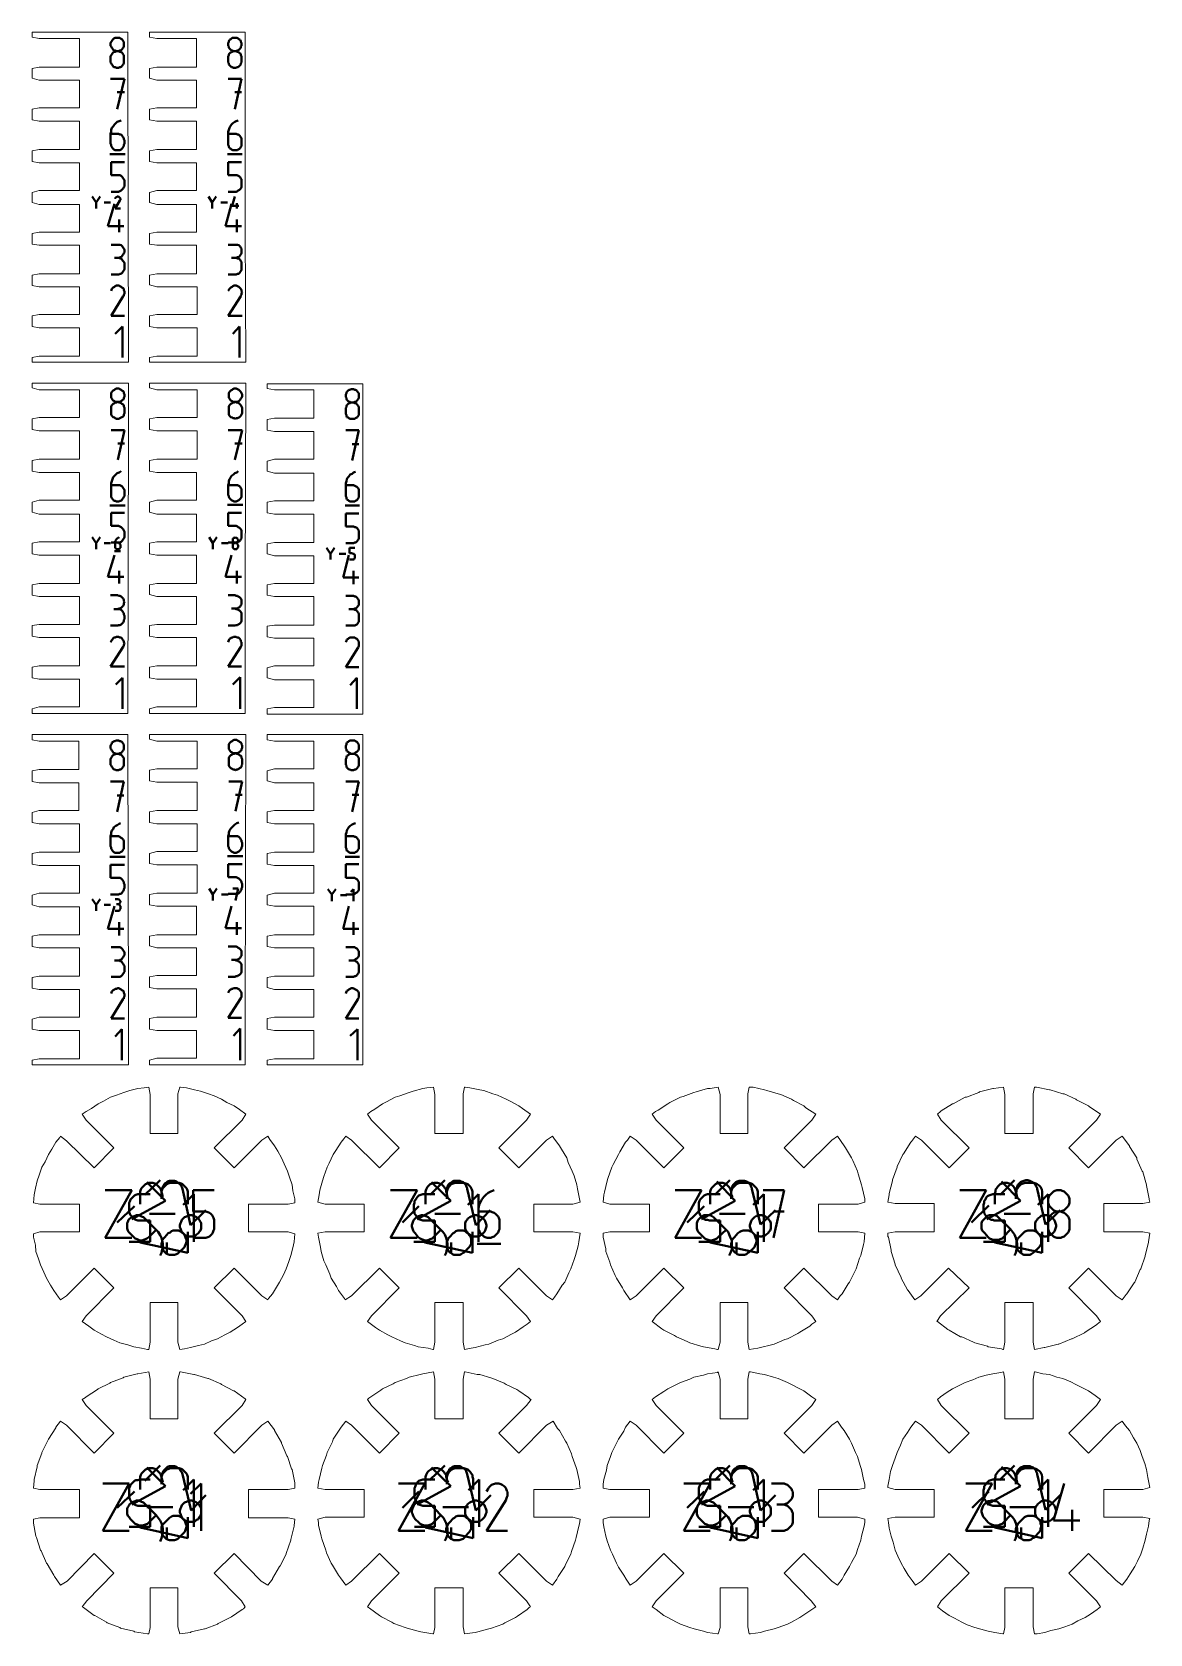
# Model space of a CAD drawing. Header units: centimetres. Extents: x -9.8 to 7.1, y -12.4 to 11.9.
import ezdxf

# ---------------------------------------------------------------- set-up
doc = ezdxf.new("R2010")
doc.units = ezdxf.units.CM
doc.header["$MEASUREMENT"] = 0
doc.layers.add('layer 1', color=7, linetype='Continuous')

msp = doc.modelspace()

# ---------------------------------------------------------------- linework, layer by layer
at = {"layer": 'layer 1', "color": 5, "lineweight": 13}
for points in [[(-9.81516, 11.86665), (-9.81516, 11.86665), (-9.835, 11.86665), (-9.835, 11.86665)], [(-9.835, 11.86665), (-9.835, 11.86665), (-9.835, 11.78648), (-9.835, 11.78648)], [(-9.835, 11.78648), (-9.835, 11.78648), (-9.7252, 11.76664), (-9.7252, 11.76664)], [(-9.64503, 11.86665), (-9.64503, 11.86665), (-9.81516, 11.86665), (-9.81516, 11.86665)], [(-9.7252, 11.76664), (-9.7252, 11.76664), (-9.11507, 11.76664), (-9.11507, 11.76664)], [(-9.54502, 11.86665), (-9.54502, 11.86665), (-9.64503, 11.86665), (-9.64503, 11.86665)], [(-9.3651, 11.86665), (-9.3651, 11.86665), (-9.54502, 11.86665), (-9.54502, 11.86665)], [(-9.28494, 11.86665), (-9.28494, 11.86665), (-9.3651, 11.86665), (-9.3651, 11.86665)], [(-9.09497, 11.86665), (-9.09497, 11.86665), (-9.28494, 11.86665), (-9.28494, 11.86665)], [(-9.11507, 11.76664), (-9.11507, 11.76664), (-9.11507, 11.33669), (-9.11507, 11.33669)], [(-9.0349, 11.86665), (-9.0349, 11.86665), (-9.09497, 11.86665), (-9.09497, 11.86665)], [(-8.84493, 11.86665), (-8.84493, 11.86665), (-9.0349, 11.86665), (-9.0349, 11.86665)], [(-8.80498, 11.86665), (-8.80498, 11.86665), (-8.84493, 11.86665), (-8.84493, 11.86665)], [(-8.61501, 11.86665), (-8.61501, 11.86665), (-8.80498, 11.86665), (-8.80498, 11.86665)], [(-8.58511, 11.86665), (-8.58511, 11.86665), (-8.61501, 11.86665), (-8.61501, 11.86665)], [(-8.39488, 11.86665), (-8.39488, 11.86665), (-8.58511, 11.86665), (-8.58511, 11.86665)], [(-8.38509, 11.86665), (-8.38509, 11.86665), (-8.39488, 11.86665), (-8.39488, 11.86665)], [(-8.39488, 11.86665), (-8.39488, 11.86665), (-8.39488, 11.86665), (-8.39488, 11.86665)], [(-8.38509, 11.4367), (-8.38509, 11.4367), (-8.38509, 11.86665), (-8.38509, 11.86665)], [(-8.05489, 11.86665), (-8.05489, 11.86665), (-8.05489, 11.78648), (-8.05489, 11.78648)], [(-7.92498, 11.86665), (-7.92498, 11.86665), (-8.05489, 11.86665), (-8.05489, 11.86665)], [(-8.05489, 11.78648), (-8.05489, 11.78648), (-7.94482, 11.76664), (-7.94482, 11.76664)], [(-7.94482, 11.76664), (-7.94482, 11.76664), (-7.34501, 11.76664), (-7.34501, 11.76664)], [(-7.81491, 11.86665), (-7.81491, 11.86665), (-7.92498, 11.86665), (-7.92498, 11.86665)], [(-7.59504, 11.86665), (-7.59504, 11.86665), (-7.81491, 11.86665), (-7.81491, 11.86665)], [(-7.50482, 11.86665), (-7.50482, 11.86665), (-7.59504, 11.86665), (-7.59504, 11.86665)], [(-7.28495, 11.86665), (-7.28495, 11.86665), (-7.50482, 11.86665), (-7.50482, 11.86665)], [(-7.34501, 11.76664), (-7.34501, 11.76664), (-7.34501, 11.33669), (-7.34501, 11.33669)], [(-7.22489, 11.86665), (-7.22489, 11.86665), (-7.28495, 11.86665), (-7.28495, 11.86665)], [(-6.98491, 11.86665), (-6.98491, 11.86665), (-7.22489, 11.86665), (-7.22489, 11.86665)], [(-6.94496, 11.86665), (-6.94496, 11.86665), (-6.98491, 11.86665), (-6.98491, 11.86665)], [(-6.70498, 11.86665), (-6.70498, 11.86665), (-6.94496, 11.86665), (-6.94496, 11.86665)], [(-6.69493, 11.86665), (-6.69493, 11.86665), (-6.70498, 11.86665), (-6.70498, 11.86665)], [(-6.60497, 11.86665), (-6.60497, 11.86665), (-6.69493, 11.86665), (-6.69493, 11.86665)], [(-6.60497, 8.86654), (-6.60497, 8.86654), (-6.60497, 11.86665), (-6.60497, 11.86665)], [(-8.37503, 6.86629), (-8.37503, 6.86629), (-8.38509, 11.4367), (-8.38509, 11.4367)], [(-9.7252, 11.33669), (-9.7252, 11.33669), (-9.835, 11.31658), (-9.835, 11.31658)], [(-9.835, 11.31658), (-9.835, 11.31658), (-9.835, 11.16657), (-9.835, 11.16657)], [(-9.835, 11.16657), (-9.835, 11.16657), (-9.7252, 11.13667), (-9.7252, 11.13667)], [(-9.11507, 11.33669), (-9.11507, 11.33669), (-9.7252, 11.33669), (-9.7252, 11.33669)], [(-7.94482, 11.33669), (-7.94482, 11.33669), (-8.05489, 11.31658), (-8.05489, 11.31658)], [(-8.05489, 11.31658), (-8.05489, 11.31658), (-8.05489, 11.16657), (-8.05489, 11.16657)], [(-8.05489, 11.16657), (-8.05489, 11.16657), (-7.94482, 11.13667), (-7.94482, 11.13667)], [(-7.34501, 11.33669), (-7.34501, 11.33669), (-7.94482, 11.33669), (-7.94482, 11.33669)], [(-9.7252, 11.13667), (-9.7252, 11.13667), (-9.11507, 11.13667), (-9.11507, 11.13667)], [(-9.11507, 11.13667), (-9.11507, 11.13667), (-9.11507, 10.71651), (-9.11507, 10.71651)], [(-7.94482, 11.13667), (-7.94482, 11.13667), (-7.34501, 11.13667), (-7.34501, 11.13667)], [(-7.34501, 11.13667), (-7.34501, 11.13667), (-7.34501, 10.71651), (-7.34501, 10.71651)], [(-9.7252, 10.71651), (-9.7252, 10.71651), (-9.835, 10.69667), (-9.835, 10.69667)], [(-9.835, 10.69667), (-9.835, 10.69667), (-9.835, 10.53659), (-9.835, 10.53659)], [(-9.11507, 10.71651), (-9.11507, 10.71651), (-9.7252, 10.71651), (-9.7252, 10.71651)], [(-7.94482, 10.71651), (-7.94482, 10.71651), (-8.05489, 10.69667), (-8.05489, 10.69667)], [(-8.05489, 10.69667), (-8.05489, 10.69667), (-8.05489, 10.53659), (-8.05489, 10.53659)], [(-7.34501, 10.71651), (-7.34501, 10.71651), (-7.94482, 10.71651), (-7.94482, 10.71651)], [(-9.835, 10.53659), (-9.835, 10.53659), (-9.7252, 10.51648), (-9.7252, 10.51648)], [(-9.7252, 10.51648), (-9.7252, 10.51648), (-9.11507, 10.51648), (-9.11507, 10.51648)], [(-9.11507, 10.51648), (-9.11507, 10.51648), (-9.11507, 10.08654), (-9.11507, 10.08654)], [(-8.05489, 10.53659), (-8.05489, 10.53659), (-7.94482, 10.51648), (-7.94482, 10.51648)], [(-7.94482, 10.51648), (-7.94482, 10.51648), (-7.34501, 10.51648), (-7.34501, 10.51648)], [(-7.34501, 10.51648), (-7.34501, 10.51648), (-7.34501, 10.08654), (-7.34501, 10.08654)], [(-9.7252, 10.08654), (-9.7252, 10.08654), (-9.835, 10.06643), (-9.835, 10.06643)], [(-9.835, 10.06643), (-9.835, 10.06643), (-9.835, 9.90662), (-9.835, 9.90662)], [(-9.11507, 10.08654), (-9.11507, 10.08654), (-9.7252, 10.08654), (-9.7252, 10.08654)], [(-7.94482, 10.08654), (-7.94482, 10.08654), (-8.05489, 10.06643), (-8.05489, 10.06643)], [(-8.05489, 10.06643), (-8.05489, 10.06643), (-8.05489, 9.90662), (-8.05489, 9.90662)], [(-7.34501, 10.08654), (-7.34501, 10.08654), (-7.94482, 10.08654), (-7.94482, 10.08654)], [(-9.835, 9.90662), (-9.835, 9.90662), (-9.7252, 9.88651), (-9.7252, 9.88651)], [(-9.7252, 9.88651), (-9.7252, 9.88651), (-9.11507, 9.88651), (-9.11507, 9.88651)], [(-9.11507, 9.88651), (-9.11507, 9.88651), (-9.11507, 9.46662), (-9.11507, 9.46662)], [(-8.05489, 9.90662), (-8.05489, 9.90662), (-7.94482, 9.88651), (-7.94482, 9.88651)], [(-7.94482, 9.88651), (-7.94482, 9.88651), (-7.34501, 9.88651), (-7.34501, 9.88651)], [(-7.34501, 9.88651), (-7.34501, 9.88651), (-7.34501, 9.46662), (-7.34501, 9.46662)], [(-9.7252, 9.46662), (-9.7252, 9.46662), (-9.835, 9.43645), (-9.835, 9.43645)], [(-9.11507, 9.46662), (-9.11507, 9.46662), (-9.7252, 9.46662), (-9.7252, 9.46662)], [(-7.94482, 9.46662), (-7.94482, 9.46662), (-8.05489, 9.43645), (-8.05489, 9.43645)], [(-7.34501, 9.46662), (-7.34501, 9.46662), (-7.94482, 9.46662), (-7.94482, 9.46662)], [(-9.835, 9.43645), (-9.835, 9.43645), (-9.835, 9.28644), (-9.835, 9.28644)], [(-9.835, 9.28644), (-9.835, 9.28644), (-9.7252, 9.25654), (-9.7252, 9.25654)], [(-9.7252, 9.25654), (-9.7252, 9.25654), (-9.11507, 9.25654), (-9.11507, 9.25654)], [(-9.11507, 9.25654), (-9.11507, 9.25654), (-9.11507, 8.83638), (-9.11507, 8.83638)], [(-8.05489, 9.43645), (-8.05489, 9.43645), (-8.05489, 9.28644), (-8.05489, 9.28644)], [(-8.05489, 9.28644), (-8.05489, 9.28644), (-7.94482, 9.25654), (-7.94482, 9.25654)], [(-7.94482, 9.25654), (-7.94482, 9.25654), (-7.34501, 9.25654), (-7.34501, 9.25654)], [(-7.34501, 9.25654), (-7.34501, 9.25654), (-7.34501, 8.83638), (-7.34501, 8.83638)], [(-9.7252, 8.83638), (-9.7252, 8.83638), (-9.835, 8.81654), (-9.835, 8.81654)], [(-9.835, 8.81654), (-9.835, 8.81654), (-9.835, 8.65646), (-9.835, 8.65646)], [(-9.11507, 8.83638), (-9.11507, 8.83638), (-9.7252, 8.83638), (-9.7252, 8.83638)], [(-7.94482, 8.83638), (-7.94482, 8.83638), (-8.05489, 8.81654), (-8.05489, 8.81654)], [(-8.05489, 8.81654), (-8.05489, 8.81654), (-8.05489, 8.65646), (-8.05489, 8.65646)], [(-7.34501, 8.83638), (-7.34501, 8.83638), (-7.94482, 8.83638), (-7.94482, 8.83638)], [(-6.59492, 6.86629), (-6.59492, 6.86629), (-6.60497, 8.86654), (-6.60497, 8.86654)], [(-9.835, 8.65646), (-9.835, 8.65646), (-9.7252, 8.63635), (-9.7252, 8.63635)], [(-9.7252, 8.63635), (-9.7252, 8.63635), (-9.11507, 8.63635), (-9.11507, 8.63635)], [(-9.11507, 8.63635), (-9.11507, 8.63635), (-9.11507, 8.20641), (-9.11507, 8.20641)], [(-8.05489, 8.65646), (-8.05489, 8.65646), (-7.94482, 8.63635), (-7.94482, 8.63635)], [(-7.94482, 8.63635), (-7.94482, 8.63635), (-7.34501, 8.63635), (-7.34501, 8.63635)], [(-7.34501, 8.63635), (-7.34501, 8.63635), (-7.34501, 8.20641), (-7.34501, 8.20641)], [(-9.7252, 8.20641), (-9.7252, 8.20641), (-9.835, 8.18656), (-9.835, 8.18656)], [(-9.835, 8.18656), (-9.835, 8.18656), (-9.835, 8.02649), (-9.835, 8.02649)], [(-9.835, 8.02649), (-9.835, 8.02649), (-9.7252, 8.00638), (-9.7252, 8.00638)], [(-9.11507, 8.20641), (-9.11507, 8.20641), (-9.7252, 8.20641), (-9.7252, 8.20641)], [(-9.7252, 8.00638), (-9.7252, 8.00638), (-9.11507, 8.00638), (-9.11507, 8.00638)], [(-9.11507, 8.00638), (-9.11507, 8.00638), (-9.11507, 7.58649), (-9.11507, 7.58649)], [(-7.94482, 8.20641), (-7.94482, 8.20641), (-8.05489, 8.18656), (-8.05489, 8.18656)], [(-8.05489, 8.18656), (-8.05489, 8.18656), (-8.05489, 8.03654), (-8.05489, 8.03654)], [(-8.05489, 8.03654), (-8.05489, 8.03654), (-7.94482, 8.00638), (-7.94482, 8.00638)], [(-7.34501, 8.20641), (-7.34501, 8.20641), (-7.94482, 8.20641), (-7.94482, 8.20641)], [(-7.94482, 8.00638), (-7.94482, 8.00638), (-7.33496, 8.00638), (-7.33496, 8.00638)], [(-7.33496, 8.00638), (-7.33496, 8.00638), (-7.33496, 7.58649), (-7.33496, 7.58649)], [(-9.7252, 7.58649), (-9.7252, 7.58649), (-9.835, 7.56638), (-9.835, 7.56638)], [(-9.835, 7.56638), (-9.835, 7.56638), (-9.835, 7.40657), (-9.835, 7.40657)], [(-9.11507, 7.58649), (-9.11507, 7.58649), (-9.7252, 7.58649), (-9.7252, 7.58649)], [(-7.94482, 7.58649), (-7.94482, 7.58649), (-8.05489, 7.56638), (-8.05489, 7.56638)], [(-8.05489, 7.56638), (-8.05489, 7.56638), (-8.05489, 7.40657), (-8.05489, 7.40657)], [(-7.33496, 7.58649), (-7.33496, 7.58649), (-7.94482, 7.58649), (-7.94482, 7.58649)], [(-9.835, 7.40657), (-9.835, 7.40657), (-9.7252, 7.38646), (-9.7252, 7.38646)], [(-9.7252, 7.38646), (-9.7252, 7.38646), (-9.11507, 7.38646), (-9.11507, 7.38646)], [(-9.11507, 7.38646), (-9.11507, 7.38646), (-9.11507, 6.95652), (-9.11507, 6.95652)], [(-8.05489, 7.40657), (-8.05489, 7.40657), (-7.94482, 7.38646), (-7.94482, 7.38646)], [(-7.94482, 7.38646), (-7.94482, 7.38646), (-7.33496, 7.38646), (-7.33496, 7.38646)], [(-7.33496, 7.38646), (-7.33496, 7.38646), (-7.33496, 6.95652), (-7.33496, 6.95652)], [(-9.7252, 6.95652), (-9.7252, 6.95652), (-9.835, 6.93641), (-9.835, 6.93641)], [(-9.835, 6.93641), (-9.835, 6.93641), (-9.835, 6.86629), (-9.835, 6.86629)], [(-9.835, 6.86629), (-9.835, 6.86629), (-9.81516, 6.86629), (-9.81516, 6.86629)], [(-9.81516, 6.86629), (-9.81516, 6.86629), (-9.70509, 6.86629), (-9.70509, 6.86629)], [(-9.11507, 6.95652), (-9.11507, 6.95652), (-9.7252, 6.95652), (-9.7252, 6.95652)], [(-9.70509, 6.86629), (-9.70509, 6.86629), (-9.54502, 6.86629), (-9.54502, 6.86629)], [(-9.54502, 6.86629), (-9.54502, 6.86629), (-9.45506, 6.86629), (-9.45506, 6.86629)], [(-9.45506, 6.86629), (-9.45506, 6.86629), (-9.28494, 6.86629), (-9.28494, 6.86629)], [(-9.28494, 6.86629), (-9.28494, 6.86629), (-9.20503, 6.86629), (-9.20503, 6.86629)], [(-9.20503, 6.86629), (-9.20503, 6.86629), (-9.0349, 6.86629), (-9.0349, 6.86629)], [(-9.0349, 6.86629), (-9.0349, 6.86629), (-8.97511, 6.86629), (-8.97511, 6.86629)], [(-8.97511, 6.86629), (-8.97511, 6.86629), (-8.80498, 6.86629), (-8.80498, 6.86629)], [(-8.80498, 6.86629), (-8.80498, 6.86629), (-8.76503, 6.86629), (-8.76503, 6.86629)], [(-8.76503, 6.86629), (-8.76503, 6.86629), (-8.58511, 6.86629), (-8.58511, 6.86629)], [(-8.58511, 6.86629), (-8.58511, 6.86629), (-8.565, 6.86629), (-8.565, 6.86629)], [(-8.565, 6.86629), (-8.565, 6.86629), (-8.39488, 6.86629), (-8.39488, 6.86629)], [(-8.39488, 6.86629), (-8.39488, 6.86629), (-8.39488, 6.86629), (-8.39488, 6.86629)], [(-8.39488, 6.86629), (-8.39488, 6.86629), (-8.37503, 6.86629), (-8.37503, 6.86629)], [(-7.94482, 6.95652), (-7.94482, 6.95652), (-8.05489, 6.93641), (-8.05489, 6.93641)], [(-8.05489, 6.93641), (-8.05489, 6.93641), (-8.05489, 6.86629), (-8.05489, 6.86629)], [(-8.05489, 6.86629), (-8.05489, 6.86629), (-7.92498, 6.86629), (-7.92498, 6.86629)], [(-7.33496, 6.95652), (-7.33496, 6.95652), (-7.94482, 6.95652), (-7.94482, 6.95652)], [(-7.92498, 6.86629), (-7.92498, 6.86629), (-7.70484, 6.86629), (-7.70484, 6.86629)], [(-7.70484, 6.86629), (-7.70484, 6.86629), (-7.59504, 6.86629), (-7.59504, 6.86629)], [(-7.59504, 6.86629), (-7.59504, 6.86629), (-7.3548, 6.86629), (-7.3548, 6.86629)], [(-7.3548, 6.86629), (-7.3548, 6.86629), (-7.28495, 6.86629), (-7.28495, 6.86629)], [(-7.28495, 6.86629), (-7.28495, 6.86629), (-7.02486, 6.86629), (-7.02486, 6.86629)], [(-7.02486, 6.86629), (-7.02486, 6.86629), (-6.98491, 6.86629), (-6.98491, 6.86629)], [(-6.98491, 6.86629), (-6.98491, 6.86629), (-6.71477, 6.86629), (-6.71477, 6.86629)], [(-6.71477, 6.86629), (-6.71477, 6.86629), (-6.70498, 6.86629), (-6.70498, 6.86629)], [(-6.70498, 6.86629), (-6.70498, 6.86629), (-6.59492, 6.86629), (-6.59492, 6.86629)], [(-9.835, 6.54641), (-9.835, 6.54641), (-9.835, 6.4763), (-9.835, 6.4763)], [(-9.81516, 6.54641), (-9.81516, 6.54641), (-9.835, 6.54641), (-9.835, 6.54641)], [(-9.835, 6.4763), (-9.835, 6.4763), (-9.7252, 6.4464), (-9.7252, 6.4464)], [(-9.64503, 6.54641), (-9.64503, 6.54641), (-9.81516, 6.54641), (-9.81516, 6.54641)], [(-9.7252, 6.4464), (-9.7252, 6.4464), (-9.11507, 6.4464), (-9.11507, 6.4464)], [(-9.54502, 6.54641), (-9.54502, 6.54641), (-9.64503, 6.54641), (-9.64503, 6.54641)], [(-9.3651, 6.54641), (-9.3651, 6.54641), (-9.54502, 6.54641), (-9.54502, 6.54641)], [(-9.28494, 6.54641), (-9.28494, 6.54641), (-9.3651, 6.54641), (-9.3651, 6.54641)], [(-9.09497, 6.54641), (-9.09497, 6.54641), (-9.28494, 6.54641), (-9.28494, 6.54641)], [(-9.11507, 6.4464), (-9.11507, 6.4464), (-9.11507, 6.02651), (-9.11507, 6.02651)], [(-9.0349, 6.54641), (-9.0349, 6.54641), (-9.09497, 6.54641), (-9.09497, 6.54641)], [(-8.84493, 6.54641), (-8.84493, 6.54641), (-9.0349, 6.54641), (-9.0349, 6.54641)], [(-8.80498, 6.54641), (-8.80498, 6.54641), (-8.84493, 6.54641), (-8.84493, 6.54641)], [(-8.61501, 6.54641), (-8.61501, 6.54641), (-8.80498, 6.54641), (-8.80498, 6.54641)], [(-8.58511, 6.54641), (-8.58511, 6.54641), (-8.61501, 6.54641), (-8.61501, 6.54641)], [(-8.39488, 6.54641), (-8.39488, 6.54641), (-8.58511, 6.54641), (-8.58511, 6.54641)], [(-8.37503, 6.54641), (-8.37503, 6.54641), (-8.39488, 6.54641), (-8.39488, 6.54641)], [(-8.39488, 6.54641), (-8.39488, 6.54641), (-8.39488, 6.54641), (-8.39488, 6.54641)], [(-8.37503, 5.95639), (-8.37503, 5.95639), (-8.37503, 6.54641), (-8.37503, 6.54641)], [(-7.92498, 6.54641), (-7.92498, 6.54641), (-8.05489, 6.54641), (-8.05489, 6.54641)], [(-8.05489, 6.54641), (-8.05489, 6.54641), (-8.05489, 6.4763), (-8.05489, 6.4763)], [(-8.05489, 6.4763), (-8.05489, 6.4763), (-7.94482, 6.4464), (-7.94482, 6.4464)], [(-7.94482, 6.4464), (-7.94482, 6.4464), (-7.33496, 6.4464), (-7.33496, 6.4464)], [(-7.81491, 6.54641), (-7.81491, 6.54641), (-7.92498, 6.54641), (-7.92498, 6.54641)], [(-7.59504, 6.54641), (-7.59504, 6.54641), (-7.81491, 6.54641), (-7.81491, 6.54641)], [(-7.50482, 6.54641), (-7.50482, 6.54641), (-7.59504, 6.54641), (-7.59504, 6.54641)], [(-7.28495, 6.54641), (-7.28495, 6.54641), (-7.50482, 6.54641), (-7.50482, 6.54641)], [(-7.33496, 6.4464), (-7.33496, 6.4464), (-7.33496, 6.02651), (-7.33496, 6.02651)], [(-7.21484, 6.54641), (-7.21484, 6.54641), (-7.28495, 6.54641), (-7.28495, 6.54641)], [(-6.98491, 6.54641), (-6.98491, 6.54641), (-7.21484, 6.54641), (-7.21484, 6.54641)], [(-6.94496, 6.54641), (-6.94496, 6.54641), (-6.98491, 6.54641), (-6.98491, 6.54641)], [(-6.70498, 6.54641), (-6.70498, 6.54641), (-6.94496, 6.54641), (-6.94496, 6.54641)], [(-6.69493, 6.54641), (-6.69493, 6.54641), (-6.70498, 6.54641), (-6.70498, 6.54641)], [(-6.59492, 6.54641), (-6.59492, 6.54641), (-6.69493, 6.54641), (-6.69493, 6.54641)], [(-6.60497, 3.5164), (-6.60497, 3.5164), (-6.59492, 6.54641), (-6.59492, 6.54641)], [(-6.27477, 6.53636), (-6.27477, 6.53636), (-6.27477, 6.46651), (-6.27477, 6.46651)], [(-6.17476, 6.53636), (-6.17476, 6.53636), (-6.27477, 6.53636), (-6.27477, 6.53636)], [(-6.27477, 6.46651), (-6.27477, 6.46651), (-6.1647, 6.4464), (-6.1647, 6.4464)], [(-6.07475, 6.53636), (-6.07475, 6.53636), (-6.17476, 6.53636), (-6.17476, 6.53636)], [(-6.1647, 6.4464), (-6.1647, 6.4464), (-5.56489, 6.4464), (-5.56489, 6.4464)], [(-5.97473, 6.53636), (-5.97473, 6.53636), (-6.07475, 6.53636), (-6.07475, 6.53636)], [(-5.88478, 6.53636), (-5.88478, 6.53636), (-5.97473, 6.53636), (-5.97473, 6.53636)], [(-5.78476, 6.53636), (-5.78476, 6.53636), (-5.88478, 6.53636), (-5.88478, 6.53636)], [(-5.6948, 6.53636), (-5.6948, 6.53636), (-5.78476, 6.53636), (-5.78476, 6.53636)], [(-5.60485, 6.53636), (-5.60485, 6.53636), (-5.6948, 6.53636), (-5.6948, 6.53636)], [(-5.52468, 6.53636), (-5.52468, 6.53636), (-5.60485, 6.53636), (-5.60485, 6.53636)], [(-5.56489, 6.4464), (-5.56489, 6.4464), (-5.56489, 6.01645), (-5.56489, 6.01645)], [(-5.43472, 6.53636), (-5.43472, 6.53636), (-5.52468, 6.53636), (-5.52468, 6.53636)], [(-5.36487, 6.53636), (-5.36487, 6.53636), (-5.43472, 6.53636), (-5.43472, 6.53636)], [(-5.2847, 6.53636), (-5.2847, 6.53636), (-5.36487, 6.53636), (-5.36487, 6.53636)], [(-5.22464, 6.53636), (-5.22464, 6.53636), (-5.2847, 6.53636), (-5.2847, 6.53636)], [(-5.15479, 6.53636), (-5.15479, 6.53636), (-5.22464, 6.53636), (-5.22464, 6.53636)], [(-5.10478, 6.53636), (-5.10478, 6.53636), (-5.15479, 6.53636), (-5.15479, 6.53636)], [(-5.04472, 6.53636), (-5.04472, 6.53636), (-5.10478, 6.53636), (-5.10478, 6.53636)], [(-5.00477, 6.53636), (-5.00477, 6.53636), (-5.04472, 6.53636), (-5.04472, 6.53636)], [(-4.95477, 6.53636), (-4.95477, 6.53636), (-5.00477, 6.53636), (-5.00477, 6.53636)], [(-4.9246, 6.53636), (-4.9246, 6.53636), (-4.95477, 6.53636), (-4.95477, 6.53636)], [(-4.88465, 6.53636), (-4.88465, 6.53636), (-4.9246, 6.53636), (-4.9246, 6.53636)], [(-4.86481, 6.53636), (-4.86481, 6.53636), (-4.88465, 6.53636), (-4.88465, 6.53636)], [(-4.83464, 6.53636), (-4.83464, 6.53636), (-4.86481, 6.53636), (-4.86481, 6.53636)], [(-4.82459, 6.53636), (-4.82459, 6.53636), (-4.83464, 6.53636), (-4.83464, 6.53636)], [(-4.83464, 6.53636), (-4.83464, 6.53636), (-4.83464, 6.53636), (-4.83464, 6.53636)], [(-4.82459, 4.74645), (-4.82459, 4.74645), (-4.82459, 6.53636), (-4.82459, 6.53636)], [(-9.7252, 6.02651), (-9.7252, 6.02651), (-9.835, 6.0064), (-9.835, 6.0064)], [(-9.835, 6.0064), (-9.835, 6.0064), (-9.835, 5.84632), (-9.835, 5.84632)], [(-9.835, 5.84632), (-9.835, 5.84632), (-9.7252, 5.82648), (-9.7252, 5.82648)], [(-9.11507, 6.02651), (-9.11507, 6.02651), (-9.7252, 6.02651), (-9.7252, 6.02651)], [(-9.7252, 5.82648), (-9.7252, 5.82648), (-9.11507, 5.82648), (-9.11507, 5.82648)], [(-9.11507, 5.82648), (-9.11507, 5.82648), (-9.11507, 5.39627), (-9.11507, 5.39627)], [(-8.38509, 1.54631), (-8.38509, 1.54631), (-8.37503, 5.95639), (-8.37503, 5.95639)], [(-7.94482, 6.02651), (-7.94482, 6.02651), (-8.05489, 6.0064), (-8.05489, 6.0064)], [(-8.05489, 6.0064), (-8.05489, 6.0064), (-8.05489, 5.84632), (-8.05489, 5.84632)], [(-8.05489, 5.84632), (-8.05489, 5.84632), (-7.94482, 5.82648), (-7.94482, 5.82648)], [(-7.33496, 6.02651), (-7.33496, 6.02651), (-7.94482, 6.02651), (-7.94482, 6.02651)], [(-7.94482, 5.82648), (-7.94482, 5.82648), (-7.33496, 5.82648), (-7.33496, 5.82648)], [(-7.33496, 5.82648), (-7.33496, 5.82648), (-7.33496, 5.39627), (-7.33496, 5.39627)], [(-6.1647, 6.01645), (-6.1647, 6.01645), (-6.27477, 5.99634), (-6.27477, 5.99634)], [(-6.27477, 5.99634), (-6.27477, 5.99634), (-6.27477, 5.83627), (-6.27477, 5.83627)], [(-6.27477, 5.83627), (-6.27477, 5.83627), (-6.1647, 5.81643), (-6.1647, 5.81643)], [(-5.56489, 6.01645), (-5.56489, 6.01645), (-6.1647, 6.01645), (-6.1647, 6.01645)], [(-6.1647, 5.81643), (-6.1647, 5.81643), (-5.56489, 5.81643), (-5.56489, 5.81643)], [(-5.56489, 5.81643), (-5.56489, 5.81643), (-5.56489, 5.39627), (-5.56489, 5.39627)], [(-9.7252, 5.39627), (-9.7252, 5.39627), (-9.835, 5.37642), (-9.835, 5.37642)], [(-9.835, 5.37642), (-9.835, 5.37642), (-9.835, 5.21635), (-9.835, 5.21635)], [(-9.11507, 5.39627), (-9.11507, 5.39627), (-9.7252, 5.39627), (-9.7252, 5.39627)], [(-7.94482, 5.39627), (-7.94482, 5.39627), (-8.05489, 5.37642), (-8.05489, 5.37642)], [(-8.05489, 5.37642), (-8.05489, 5.37642), (-8.05489, 5.21635), (-8.05489, 5.21635)], [(-7.33496, 5.39627), (-7.33496, 5.39627), (-7.94482, 5.39627), (-7.94482, 5.39627)], [(-6.1647, 5.39627), (-6.1647, 5.39627), (-6.27477, 5.36637), (-6.27477, 5.36637)], [(-6.27477, 5.36637), (-6.27477, 5.36637), (-6.27477, 5.21635), (-6.27477, 5.21635)], [(-5.56489, 5.39627), (-5.56489, 5.39627), (-6.1647, 5.39627), (-6.1647, 5.39627)], [(-9.835, 5.21635), (-9.835, 5.21635), (-9.7252, 5.19624), (-9.7252, 5.19624)], [(-9.7252, 5.19624), (-9.7252, 5.19624), (-9.11507, 5.19624), (-9.11507, 5.19624)], [(-9.11507, 5.19624), (-9.11507, 5.19624), (-9.11507, 4.77635), (-9.11507, 4.77635)], [(-8.05489, 5.21635), (-8.05489, 5.21635), (-7.94482, 5.19624), (-7.94482, 5.19624)], [(-7.94482, 5.19624), (-7.94482, 5.19624), (-7.34501, 5.19624), (-7.34501, 5.19624)], [(-7.34501, 5.19624), (-7.34501, 5.19624), (-7.34501, 4.77635), (-7.34501, 4.77635)], [(-6.27477, 5.21635), (-6.27477, 5.21635), (-6.1647, 5.18645), (-6.1647, 5.18645)], [(-6.1647, 5.18645), (-6.1647, 5.18645), (-5.56489, 5.18645), (-5.56489, 5.18645)], [(-5.56489, 5.18645), (-5.56489, 5.18645), (-5.56489, 4.76629), (-5.56489, 4.76629)], [(-9.7252, 4.77635), (-9.7252, 4.77635), (-9.835, 4.74645), (-9.835, 4.74645)], [(-9.835, 4.74645), (-9.835, 4.74645), (-9.835, 4.59643), (-9.835, 4.59643)], [(-9.11507, 4.77635), (-9.11507, 4.77635), (-9.7252, 4.77635), (-9.7252, 4.77635)], [(-7.94482, 4.77635), (-7.94482, 4.77635), (-8.05489, 4.74645), (-8.05489, 4.74645)], [(-8.05489, 4.74645), (-8.05489, 4.74645), (-8.05489, 4.59643), (-8.05489, 4.59643)], [(-7.34501, 4.77635), (-7.34501, 4.77635), (-7.94482, 4.77635), (-7.94482, 4.77635)], [(-6.1647, 4.76629), (-6.1647, 4.76629), (-6.27477, 4.74645), (-6.27477, 4.74645)], [(-6.27477, 4.74645), (-6.27477, 4.74645), (-6.27477, 4.58638), (-6.27477, 4.58638)], [(-5.56489, 4.76629), (-5.56489, 4.76629), (-6.1647, 4.76629), (-6.1647, 4.76629)], [(-4.82459, 1.53626), (-4.82459, 1.53626), (-4.82459, 4.74645), (-4.82459, 4.74645)], [(-9.835, 4.59643), (-9.835, 4.59643), (-9.7252, 4.56627), (-9.7252, 4.56627)], [(-9.7252, 4.56627), (-9.7252, 4.56627), (-9.11507, 4.56627), (-9.11507, 4.56627)], [(-9.11507, 4.56627), (-9.11507, 4.56627), (-9.11507, 4.14638), (-9.11507, 4.14638)], [(-8.05489, 4.59643), (-8.05489, 4.59643), (-7.94482, 4.56627), (-7.94482, 4.56627)], [(-7.94482, 4.56627), (-7.94482, 4.56627), (-7.34501, 4.56627), (-7.34501, 4.56627)], [(-7.34501, 4.56627), (-7.34501, 4.56627), (-7.34501, 4.14638), (-7.34501, 4.14638)], [(-6.27477, 4.58638), (-6.27477, 4.58638), (-6.1647, 4.56627), (-6.1647, 4.56627)], [(-6.1647, 4.56627), (-6.1647, 4.56627), (-5.56489, 4.56627), (-5.56489, 4.56627)], [(-5.56489, 4.56627), (-5.56489, 4.56627), (-5.56489, 4.13632), (-5.56489, 4.13632)], [(-9.7252, 4.14638), (-9.7252, 4.14638), (-9.835, 4.12627), (-9.835, 4.12627)], [(-9.835, 4.12627), (-9.835, 4.12627), (-9.835, 3.96619), (-9.835, 3.96619)], [(-9.11507, 4.14638), (-9.11507, 4.14638), (-9.7252, 4.14638), (-9.7252, 4.14638)], [(-7.94482, 4.14638), (-7.94482, 4.14638), (-8.05489, 4.12627), (-8.05489, 4.12627)], [(-8.05489, 4.12627), (-8.05489, 4.12627), (-8.05489, 3.96619), (-8.05489, 3.96619)], [(-7.34501, 4.14638), (-7.34501, 4.14638), (-7.94482, 4.14638), (-7.94482, 4.14638)], [(-6.1647, 4.13632), (-6.1647, 4.13632), (-6.27477, 4.11621), (-6.27477, 4.11621)], [(-5.56489, 4.13632), (-5.56489, 4.13632), (-6.1647, 4.13632), (-6.1647, 4.13632)], [(-9.835, 3.96619), (-9.835, 3.96619), (-9.7252, 3.94635), (-9.7252, 3.94635)], [(-9.7252, 3.94635), (-9.7252, 3.94635), (-9.11507, 3.94635), (-9.11507, 3.94635)], [(-9.11507, 3.94635), (-9.11507, 3.94635), (-9.11507, 3.5164), (-9.11507, 3.5164)], [(-8.05489, 3.96619), (-8.05489, 3.96619), (-7.94482, 3.94635), (-7.94482, 3.94635)], [(-7.94482, 3.94635), (-7.94482, 3.94635), (-7.34501, 3.94635), (-7.34501, 3.94635)], [(-7.34501, 3.94635), (-7.34501, 3.94635), (-7.34501, 3.5164), (-7.34501, 3.5164)], [(-6.27477, 4.11621), (-6.27477, 4.11621), (-6.27477, 3.96619), (-6.27477, 3.96619)], [(-6.27477, 3.96619), (-6.27477, 3.96619), (-6.1647, 3.9363), (-6.1647, 3.9363)], [(-6.1647, 3.9363), (-6.1647, 3.9363), (-5.56489, 3.9363), (-5.56489, 3.9363)], [(-5.56489, 3.9363), (-5.56489, 3.9363), (-5.56489, 3.5164), (-5.56489, 3.5164)], [(-9.7252, 3.5164), (-9.7252, 3.5164), (-9.835, 3.49629), (-9.835, 3.49629)], [(-9.835, 3.49629), (-9.835, 3.49629), (-9.835, 3.33622), (-9.835, 3.33622)], [(-9.11507, 3.5164), (-9.11507, 3.5164), (-9.7252, 3.5164), (-9.7252, 3.5164)], [(-7.94482, 3.5164), (-7.94482, 3.5164), (-8.05489, 3.49629), (-8.05489, 3.49629)], [(-8.05489, 3.49629), (-8.05489, 3.49629), (-8.05489, 3.34628), (-8.05489, 3.34628)], [(-7.34501, 3.5164), (-7.34501, 3.5164), (-7.94482, 3.5164), (-7.94482, 3.5164)], [(-6.60497, 1.54631), (-6.60497, 1.54631), (-6.60497, 3.5164), (-6.60497, 3.5164)], [(-6.1647, 3.5164), (-6.1647, 3.5164), (-6.27477, 3.49629), (-6.27477, 3.49629)], [(-6.27477, 3.49629), (-6.27477, 3.49629), (-6.27477, 3.33622), (-6.27477, 3.33622)], [(-5.56489, 3.5164), (-5.56489, 3.5164), (-6.1647, 3.5164), (-6.1647, 3.5164)], [(-9.835, 3.33622), (-9.835, 3.33622), (-9.7252, 3.31638), (-9.7252, 3.31638)], [(-9.7252, 3.31638), (-9.7252, 3.31638), (-9.11507, 3.31638), (-9.11507, 3.31638)], [(-9.11507, 3.31638), (-9.11507, 3.31638), (-9.11507, 2.89622), (-9.11507, 2.89622)], [(-8.05489, 3.34628), (-8.05489, 3.34628), (-7.94482, 3.31638), (-7.94482, 3.31638)], [(-7.94482, 3.31638), (-7.94482, 3.31638), (-7.34501, 3.31638), (-7.34501, 3.31638)], [(-7.34501, 3.31638), (-7.34501, 3.31638), (-7.34501, 2.89622), (-7.34501, 2.89622)], [(-6.27477, 3.33622), (-6.27477, 3.33622), (-6.1647, 3.31638), (-6.1647, 3.31638)], [(-6.1647, 3.31638), (-6.1647, 3.31638), (-5.56489, 3.31638), (-5.56489, 3.31638)], [(-5.56489, 3.31638), (-5.56489, 3.31638), (-5.56489, 2.88617), (-5.56489, 2.88617)], [(-9.7252, 2.89622), (-9.7252, 2.89622), (-9.835, 2.87638), (-9.835, 2.87638)], [(-9.835, 2.87638), (-9.835, 2.87638), (-9.835, 2.7163), (-9.835, 2.7163)], [(-9.835, 2.7163), (-9.835, 2.7163), (-9.7252, 2.69619), (-9.7252, 2.69619)], [(-9.11507, 2.89622), (-9.11507, 2.89622), (-9.7252, 2.89622), (-9.7252, 2.89622)], [(-9.7252, 2.69619), (-9.7252, 2.69619), (-9.11507, 2.69619), (-9.11507, 2.69619)], [(-9.11507, 2.69619), (-9.11507, 2.69619), (-9.11507, 2.26625), (-9.11507, 2.26625)], [(-7.94482, 2.89622), (-7.94482, 2.89622), (-8.05489, 2.87638), (-8.05489, 2.87638)], [(-8.05489, 2.87638), (-8.05489, 2.87638), (-8.05489, 2.7163), (-8.05489, 2.7163)], [(-8.05489, 2.7163), (-8.05489, 2.7163), (-7.94482, 2.69619), (-7.94482, 2.69619)], [(-7.34501, 2.89622), (-7.34501, 2.89622), (-7.94482, 2.89622), (-7.94482, 2.89622)], [(-7.94482, 2.69619), (-7.94482, 2.69619), (-7.34501, 2.69619), (-7.34501, 2.69619)], [(-7.34501, 2.69619), (-7.34501, 2.69619), (-7.34501, 2.26625), (-7.34501, 2.26625)], [(-6.1647, 2.88617), (-6.1647, 2.88617), (-6.27477, 2.86632), (-6.27477, 2.86632)], [(-6.27477, 2.86632), (-6.27477, 2.86632), (-6.27477, 2.70625), (-6.27477, 2.70625)], [(-6.27477, 2.70625), (-6.27477, 2.70625), (-6.1647, 2.68614), (-6.1647, 2.68614)], [(-5.56489, 2.88617), (-5.56489, 2.88617), (-6.1647, 2.88617), (-6.1647, 2.88617)], [(-6.1647, 2.68614), (-6.1647, 2.68614), (-5.56489, 2.68614), (-5.56489, 2.68614)], [(-5.56489, 2.68614), (-5.56489, 2.68614), (-5.56489, 2.26625), (-5.56489, 2.26625)], [(-9.7252, 2.26625), (-9.7252, 2.26625), (-9.835, 2.24614), (-9.835, 2.24614)], [(-9.835, 2.24614), (-9.835, 2.24614), (-9.835, 2.08633), (-9.835, 2.08633)], [(-9.11507, 2.26625), (-9.11507, 2.26625), (-9.7252, 2.26625), (-9.7252, 2.26625)], [(-7.94482, 2.26625), (-7.94482, 2.26625), (-8.05489, 2.24614), (-8.05489, 2.24614)], [(-8.05489, 2.24614), (-8.05489, 2.24614), (-8.05489, 2.08633), (-8.05489, 2.08633)], [(-7.34501, 2.26625), (-7.34501, 2.26625), (-7.94482, 2.26625), (-7.94482, 2.26625)], [(-6.1647, 2.26625), (-6.1647, 2.26625), (-6.27477, 2.23635), (-6.27477, 2.23635)], [(-6.27477, 2.23635), (-6.27477, 2.23635), (-6.27477, 2.08633), (-6.27477, 2.08633)], [(-5.56489, 2.26625), (-5.56489, 2.26625), (-6.1647, 2.26625), (-6.1647, 2.26625)], [(-9.835, 2.08633), (-9.835, 2.08633), (-9.7252, 2.06622), (-9.7252, 2.06622)], [(-9.7252, 2.06622), (-9.7252, 2.06622), (-9.11507, 2.06622), (-9.11507, 2.06622)], [(-9.11507, 2.06622), (-9.11507, 2.06622), (-9.11507, 1.64633), (-9.11507, 1.64633)], [(-8.05489, 2.08633), (-8.05489, 2.08633), (-7.94482, 2.06622), (-7.94482, 2.06622)], [(-7.94482, 2.06622), (-7.94482, 2.06622), (-7.34501, 2.06622), (-7.34501, 2.06622)], [(-7.34501, 2.06622), (-7.34501, 2.06622), (-7.34501, 1.64633), (-7.34501, 1.64633)], [(-6.27477, 2.08633), (-6.27477, 2.08633), (-6.1647, 2.05617), (-6.1647, 2.05617)], [(-6.1647, 2.05617), (-6.1647, 2.05617), (-5.56489, 2.05617), (-5.56489, 2.05617)], [(-5.56489, 2.05617), (-5.56489, 2.05617), (-5.56489, 1.63627), (-5.56489, 1.63627)], [(-9.7252, 1.64633), (-9.7252, 1.64633), (-9.835, 1.61617), (-9.835, 1.61617)], [(-9.835, 1.61617), (-9.835, 1.61617), (-9.835, 1.54631), (-9.835, 1.54631)], [(-9.835, 1.54631), (-9.835, 1.54631), (-9.81516, 1.54631), (-9.81516, 1.54631)], [(-9.81516, 1.54631), (-9.81516, 1.54631), (-9.71515, 1.54631), (-9.71515, 1.54631)], [(-9.11507, 1.64633), (-9.11507, 1.64633), (-9.7252, 1.64633), (-9.7252, 1.64633)], [(-9.71515, 1.54631), (-9.71515, 1.54631), (-9.54502, 1.54631), (-9.54502, 1.54631)], [(-9.54502, 1.54631), (-9.54502, 1.54631), (-9.45506, 1.54631), (-9.45506, 1.54631)], [(-9.45506, 1.54631), (-9.45506, 1.54631), (-9.28494, 1.54631), (-9.28494, 1.54631)], [(-9.28494, 1.54631), (-9.28494, 1.54631), (-9.20503, 1.54631), (-9.20503, 1.54631)], [(-9.20503, 1.54631), (-9.20503, 1.54631), (-9.0349, 1.54631), (-9.0349, 1.54631)], [(-9.0349, 1.54631), (-9.0349, 1.54631), (-8.97511, 1.54631), (-8.97511, 1.54631)], [(-8.97511, 1.54631), (-8.97511, 1.54631), (-8.80498, 1.54631), (-8.80498, 1.54631)], [(-8.80498, 1.54631), (-8.80498, 1.54631), (-8.76503, 1.54631), (-8.76503, 1.54631)], [(-8.76503, 1.54631), (-8.76503, 1.54631), (-8.58511, 1.54631), (-8.58511, 1.54631)], [(-8.58511, 1.54631), (-8.58511, 1.54631), (-8.565, 1.54631), (-8.565, 1.54631)], [(-8.565, 1.54631), (-8.565, 1.54631), (-8.39488, 1.54631), (-8.39488, 1.54631)], [(-8.39488, 1.54631), (-8.39488, 1.54631), (-8.39488, 1.54631), (-8.39488, 1.54631)], [(-8.39488, 1.54631), (-8.39488, 1.54631), (-8.38509, 1.54631), (-8.38509, 1.54631)], [(-7.94482, 1.64633), (-7.94482, 1.64633), (-8.05489, 1.61617), (-8.05489, 1.61617)], [(-8.05489, 1.61617), (-8.05489, 1.61617), (-8.05489, 1.54631), (-8.05489, 1.54631)], [(-8.05489, 1.54631), (-8.05489, 1.54631), (-7.92498, 1.54631), (-7.92498, 1.54631)], [(-7.34501, 1.64633), (-7.34501, 1.64633), (-7.94482, 1.64633), (-7.94482, 1.64633)], [(-7.92498, 1.54631), (-7.92498, 1.54631), (-7.70484, 1.54631), (-7.70484, 1.54631)], [(-7.70484, 1.54631), (-7.70484, 1.54631), (-7.59504, 1.54631), (-7.59504, 1.54631)], [(-7.59504, 1.54631), (-7.59504, 1.54631), (-7.3548, 1.54631), (-7.3548, 1.54631)], [(-7.3548, 1.54631), (-7.3548, 1.54631), (-7.28495, 1.54631), (-7.28495, 1.54631)], [(-7.28495, 1.54631), (-7.28495, 1.54631), (-7.02486, 1.54631), (-7.02486, 1.54631)], [(-7.02486, 1.54631), (-7.02486, 1.54631), (-6.98491, 1.54631), (-6.98491, 1.54631)], [(-6.98491, 1.54631), (-6.98491, 1.54631), (-6.71477, 1.54631), (-6.71477, 1.54631)], [(-6.71477, 1.54631), (-6.71477, 1.54631), (-6.70498, 1.54631), (-6.70498, 1.54631)], [(-6.70498, 1.54631), (-6.70498, 1.54631), (-6.60497, 1.54631), (-6.60497, 1.54631)], [(-6.1647, 1.63627), (-6.1647, 1.63627), (-6.27477, 1.61617), (-6.27477, 1.61617)], [(-6.27477, 1.61617), (-6.27477, 1.61617), (-6.27477, 1.53626), (-6.27477, 1.53626)], [(-6.27477, 1.53626), (-6.27477, 1.53626), (-6.17476, 1.53626), (-6.17476, 1.53626)], [(-6.17476, 1.53626), (-6.17476, 1.53626), (-6.07475, 1.53626), (-6.07475, 1.53626)], [(-5.56489, 1.63627), (-5.56489, 1.63627), (-6.1647, 1.63627), (-6.1647, 1.63627)], [(-6.07475, 1.53626), (-6.07475, 1.53626), (-5.97473, 1.53626), (-5.97473, 1.53626)], [(-5.97473, 1.53626), (-5.97473, 1.53626), (-5.87472, 1.53626), (-5.87472, 1.53626)], [(-5.87472, 1.53626), (-5.87472, 1.53626), (-5.78476, 1.53626), (-5.78476, 1.53626)], [(-5.78476, 1.53626), (-5.78476, 1.53626), (-5.68475, 1.53626), (-5.68475, 1.53626)], [(-5.68475, 1.53626), (-5.68475, 1.53626), (-5.60485, 1.53626), (-5.60485, 1.53626)], [(-5.60485, 1.53626), (-5.60485, 1.53626), (-5.51489, 1.53626), (-5.51489, 1.53626)], [(-5.51489, 1.53626), (-5.51489, 1.53626), (-5.43472, 1.53626), (-5.43472, 1.53626)], [(-5.43472, 1.53626), (-5.43472, 1.53626), (-5.35482, 1.53626), (-5.35482, 1.53626)], [(-5.35482, 1.53626), (-5.35482, 1.53626), (-5.2847, 1.53626), (-5.2847, 1.53626)], [(-5.2847, 1.53626), (-5.2847, 1.53626), (-5.21485, 1.53626), (-5.21485, 1.53626)], [(-5.21485, 1.53626), (-5.21485, 1.53626), (-5.15479, 1.53626), (-5.15479, 1.53626)], [(-5.15479, 1.53626), (-5.15479, 1.53626), (-5.08468, 1.53626), (-5.08468, 1.53626)], [(-5.08468, 1.53626), (-5.08468, 1.53626), (-5.04472, 1.53626), (-5.04472, 1.53626)], [(-5.04472, 1.53626), (-5.04472, 1.53626), (-4.98466, 1.53626), (-4.98466, 1.53626)], [(-4.98466, 1.53626), (-4.98466, 1.53626), (-4.95477, 1.53626), (-4.95477, 1.53626)], [(-4.95477, 1.53626), (-4.95477, 1.53626), (-4.90476, 1.53626), (-4.90476, 1.53626)], [(-4.90476, 1.53626), (-4.90476, 1.53626), (-4.88465, 1.53626), (-4.88465, 1.53626)], [(-4.88465, 1.53626), (-4.88465, 1.53626), (-4.8447, 1.53626), (-4.8447, 1.53626)], [(-4.8447, 1.53626), (-4.8447, 1.53626), (-4.83464, 1.53626), (-4.83464, 1.53626)], [(-4.83464, 1.53626), (-4.83464, 1.53626), (-4.82459, 1.53626), (-4.82459, 1.53626)], [(-8.38509, 1.22617), (-8.38509, 1.22617), (-9.835, 1.22617), (-9.835, 1.22617)], [(-9.835, 1.22617), (-9.835, 1.22617), (-9.835, 1.14627), (-9.835, 1.14627)], [(-8.37503, -3.04394), (-8.37503, -3.04394), (-8.38509, 1.22617), (-8.38509, 1.22617)], [(-6.59492, 1.22617), (-6.59492, 1.22617), (-8.05489, 1.22617), (-8.05489, 1.22617)], [(-8.05489, 1.22617), (-8.05489, 1.22617), (-8.05489, 1.15632), (-8.05489, 1.15632)], [(-6.60497, -3.03389), (-6.60497, -3.03389), (-6.59492, 1.22617), (-6.59492, 1.22617)], [(-6.17476, 1.22617), (-6.17476, 1.22617), (-6.27477, 1.22617), (-6.27477, 1.22617)], [(-6.27477, 1.22617), (-6.27477, 1.22617), (-6.27477, 1.14627), (-6.27477, 1.14627)], [(-6.07475, 1.22617), (-6.07475, 1.22617), (-6.17476, 1.22617), (-6.17476, 1.22617)], [(-5.97473, 1.22617), (-5.97473, 1.22617), (-6.07475, 1.22617), (-6.07475, 1.22617)], [(-5.88478, 1.22617), (-5.88478, 1.22617), (-5.97473, 1.22617), (-5.97473, 1.22617)], [(-5.78476, 1.22617), (-5.78476, 1.22617), (-5.88478, 1.22617), (-5.88478, 1.22617)], [(-5.6948, 1.22617), (-5.6948, 1.22617), (-5.78476, 1.22617), (-5.78476, 1.22617)], [(-5.60485, 1.22617), (-5.60485, 1.22617), (-5.6948, 1.22617), (-5.6948, 1.22617)], [(-5.52468, 1.22617), (-5.52468, 1.22617), (-5.60485, 1.22617), (-5.60485, 1.22617)], [(-5.43472, 1.22617), (-5.43472, 1.22617), (-5.52468, 1.22617), (-5.52468, 1.22617)], [(-5.36487, 1.22617), (-5.36487, 1.22617), (-5.43472, 1.22617), (-5.43472, 1.22617)], [(-5.2847, 1.22617), (-5.2847, 1.22617), (-5.36487, 1.22617), (-5.36487, 1.22617)], [(-5.22464, 1.22617), (-5.22464, 1.22617), (-5.2847, 1.22617), (-5.2847, 1.22617)], [(-5.15479, 1.22617), (-5.15479, 1.22617), (-5.22464, 1.22617), (-5.22464, 1.22617)], [(-5.10478, 1.22617), (-5.10478, 1.22617), (-5.15479, 1.22617), (-5.15479, 1.22617)], [(-5.04472, 1.22617), (-5.04472, 1.22617), (-5.10478, 1.22617), (-5.10478, 1.22617)], [(-5.00477, 1.22617), (-5.00477, 1.22617), (-5.04472, 1.22617), (-5.04472, 1.22617)], [(-4.95477, 1.22617), (-4.95477, 1.22617), (-5.00477, 1.22617), (-5.00477, 1.22617)], [(-4.9246, 1.22617), (-4.9246, 1.22617), (-4.95477, 1.22617), (-4.95477, 1.22617)], [(-4.88465, 1.22617), (-4.88465, 1.22617), (-4.9246, 1.22617), (-4.9246, 1.22617)], [(-4.86481, 1.22617), (-4.86481, 1.22617), (-4.88465, 1.22617), (-4.88465, 1.22617)], [(-4.83464, 1.22617), (-4.83464, 1.22617), (-4.86481, 1.22617), (-4.86481, 1.22617)], [(-4.82459, 1.22617), (-4.82459, 1.22617), (-4.83464, 1.22617), (-4.83464, 1.22617)], [(-4.83464, 1.22617), (-4.83464, 1.22617), (-4.83464, 1.22617), (-4.83464, 1.22617)], [(-4.82459, -0.50394), (-4.82459, -0.50394), (-4.82459, 1.22617), (-4.82459, 1.22617)], [(-9.835, 1.14627), (-9.835, 1.14627), (-9.7252, 1.12616), (-9.7252, 1.12616)], [(-9.7252, 1.12616), (-9.7252, 1.12616), (-9.12513, 1.12616), (-9.12513, 1.12616)], [(-9.12513, 1.12616), (-9.12513, 1.12616), (-9.12513, 0.69621), (-9.12513, 0.69621)], [(-8.05489, 1.15632), (-8.05489, 1.15632), (-7.94482, 1.12616), (-7.94482, 1.12616)], [(-7.94482, 1.12616), (-7.94482, 1.12616), (-7.33496, 1.12616), (-7.33496, 1.12616)], [(-7.33496, 1.12616), (-7.33496, 1.12616), (-7.33496, 0.70626), (-7.33496, 0.70626)], [(-6.27477, 1.14627), (-6.27477, 1.14627), (-6.1647, 1.12616), (-6.1647, 1.12616)], [(-6.1647, 1.12616), (-6.1647, 1.12616), (-5.56489, 1.12616), (-5.56489, 1.12616)], [(-5.56489, 1.12616), (-5.56489, 1.12616), (-5.56489, 0.70626), (-5.56489, 0.70626)], [(-9.7252, 0.69621), (-9.7252, 0.69621), (-9.835, 0.6761), (-9.835, 0.6761)], [(-9.835, 0.6761), (-9.835, 0.6761), (-9.835, 0.51629), (-9.835, 0.51629)], [(-9.835, 0.51629), (-9.835, 0.51629), (-9.7252, 0.49618), (-9.7252, 0.49618)], [(-9.12513, 0.69621), (-9.12513, 0.69621), (-9.7252, 0.69621), (-9.7252, 0.69621)], [(-9.7252, 0.49618), (-9.7252, 0.49618), (-9.12513, 0.49618), (-9.12513, 0.49618)], [(-9.12513, 0.49618), (-9.12513, 0.49618), (-9.12513, 0.07629), (-9.12513, 0.07629)], [(-7.94482, 0.70626), (-7.94482, 0.70626), (-8.05489, 0.68615), (-8.05489, 0.68615)], [(-8.05489, 0.68615), (-8.05489, 0.68615), (-8.05489, 0.52608), (-8.05489, 0.52608)], [(-8.05489, 0.52608), (-8.05489, 0.52608), (-7.94482, 0.50624), (-7.94482, 0.50624)], [(-7.33496, 0.70626), (-7.33496, 0.70626), (-7.94482, 0.70626), (-7.94482, 0.70626)], [(-7.94482, 0.50624), (-7.94482, 0.50624), (-7.33496, 0.50624), (-7.33496, 0.50624)], [(-7.33496, 0.50624), (-7.33496, 0.50624), (-7.33496, 0.07629), (-7.33496, 0.07629)], [(-6.1647, 0.70626), (-6.1647, 0.70626), (-6.27477, 0.6761), (-6.27477, 0.6761)], [(-6.27477, 0.6761), (-6.27477, 0.6761), (-6.27477, 0.52608), (-6.27477, 0.52608)], [(-6.27477, 0.52608), (-6.27477, 0.52608), (-6.1647, 0.49618), (-6.1647, 0.49618)], [(-5.56489, 0.70626), (-5.56489, 0.70626), (-6.1647, 0.70626), (-6.1647, 0.70626)], [(-6.1647, 0.49618), (-6.1647, 0.49618), (-5.56489, 0.49618), (-5.56489, 0.49618)], [(-5.56489, 0.49618), (-5.56489, 0.49618), (-5.56489, 0.07629), (-5.56489, 0.07629)], [(-9.7252, 0.07629), (-9.7252, 0.07629), (-9.835, 0.04613), (-9.835, 0.04613)], [(-9.835, 0.04613), (-9.835, 0.04613), (-9.835, -0.10389), (-9.835, -0.10389)], [(-9.12513, 0.07629), (-9.12513, 0.07629), (-9.7252, 0.07629), (-9.7252, 0.07629)], [(-7.94482, 0.07629), (-7.94482, 0.07629), (-8.05489, 0.05618), (-8.05489, 0.05618)], [(-8.05489, 0.05618), (-8.05489, 0.05618), (-8.05489, -0.10389), (-8.05489, -0.10389)], [(-7.33496, 0.07629), (-7.33496, 0.07629), (-7.94482, 0.07629), (-7.94482, 0.07629)], [(-6.1647, 0.07629), (-6.1647, 0.07629), (-6.27477, 0.05618), (-6.27477, 0.05618)], [(-6.27477, 0.05618), (-6.27477, 0.05618), (-6.27477, -0.10389), (-6.27477, -0.10389)], [(-5.56489, 0.07629), (-5.56489, 0.07629), (-6.1647, 0.07629), (-6.1647, 0.07629)], [(-9.835, -0.10389), (-9.835, -0.10389), (-9.7252, -0.12373), (-9.7252, -0.12373)], [(-9.7252, -0.12373), (-9.7252, -0.12373), (-9.11507, -0.12373), (-9.11507, -0.12373)], [(-9.11507, -0.12373), (-9.11507, -0.12373), (-9.11507, -0.55395), (-9.11507, -0.55395)], [(-8.05489, -0.10389), (-8.05489, -0.10389), (-7.94482, -0.12373), (-7.94482, -0.12373)], [(-7.94482, -0.12373), (-7.94482, -0.12373), (-7.33496, -0.12373), (-7.33496, -0.12373)], [(-7.33496, -0.12373), (-7.33496, -0.12373), (-7.33496, -0.54389), (-7.33496, -0.54389)], [(-6.27477, -0.10389), (-6.27477, -0.10389), (-6.1647, -0.12373), (-6.1647, -0.12373)], [(-6.1647, -0.12373), (-6.1647, -0.12373), (-5.56489, -0.12373), (-5.56489, -0.12373)], [(-5.56489, -0.12373), (-5.56489, -0.12373), (-5.56489, -0.55395), (-5.56489, -0.55395)], [(-9.7252, -0.55395), (-9.7252, -0.55395), (-9.835, -0.57379), (-9.835, -0.57379)], [(-9.835, -0.57379), (-9.835, -0.57379), (-9.835, -0.73386), (-9.835, -0.73386)], [(-9.11507, -0.55395), (-9.11507, -0.55395), (-9.7252, -0.55395), (-9.7252, -0.55395)], [(-7.94482, -0.54389), (-7.94482, -0.54389), (-8.05489, -0.57379), (-8.05489, -0.57379)], [(-8.05489, -0.57379), (-8.05489, -0.57379), (-8.05489, -0.72381), (-8.05489, -0.72381)], [(-8.05489, -0.72381), (-8.05489, -0.72381), (-7.94482, -0.74392), (-7.94482, -0.74392)], [(-7.33496, -0.54389), (-7.33496, -0.54389), (-7.94482, -0.54389), (-7.94482, -0.54389)], [(-6.1647, -0.55395), (-6.1647, -0.55395), (-6.27477, -0.57379), (-6.27477, -0.57379)], [(-6.27477, -0.57379), (-6.27477, -0.57379), (-6.27477, -0.73386), (-6.27477, -0.73386)], [(-5.56489, -0.55395), (-5.56489, -0.55395), (-6.1647, -0.55395), (-6.1647, -0.55395)], [(-4.82459, -3.77393), (-4.82459, -3.77393), (-4.82459, -0.50394), (-4.82459, -0.50394)], [(-9.835, -0.73386), (-9.835, -0.73386), (-9.7252, -0.75397), (-9.7252, -0.75397)], [(-9.7252, -0.75397), (-9.7252, -0.75397), (-9.11507, -0.75397), (-9.11507, -0.75397)], [(-9.11507, -0.75397), (-9.11507, -0.75397), (-9.11507, -1.17387), (-9.11507, -1.17387)], [(-7.94482, -0.74392), (-7.94482, -0.74392), (-7.33496, -0.74392), (-7.33496, -0.74392)], [(-7.33496, -0.74392), (-7.33496, -0.74392), (-7.33496, -1.17387), (-7.33496, -1.17387)], [(-6.27477, -0.73386), (-6.27477, -0.73386), (-6.1647, -0.75397), (-6.1647, -0.75397)], [(-6.1647, -0.75397), (-6.1647, -0.75397), (-5.56489, -0.75397), (-5.56489, -0.75397)], [(-5.56489, -0.75397), (-5.56489, -0.75397), (-5.56489, -1.17387), (-5.56489, -1.17387)], [(-9.7252, -1.17387), (-9.7252, -1.17387), (-9.835, -1.20376), (-9.835, -1.20376)], [(-9.835, -1.20376), (-9.835, -1.20376), (-9.835, -1.35378), (-9.835, -1.35378)], [(-9.11507, -1.17387), (-9.11507, -1.17387), (-9.7252, -1.17387), (-9.7252, -1.17387)], [(-7.94482, -1.17387), (-7.94482, -1.17387), (-8.05489, -1.19397), (-8.05489, -1.19397)], [(-8.05489, -1.19397), (-8.05489, -1.19397), (-8.05489, -1.35378), (-8.05489, -1.35378)], [(-7.33496, -1.17387), (-7.33496, -1.17387), (-7.94482, -1.17387), (-7.94482, -1.17387)], [(-6.1647, -1.17387), (-6.1647, -1.17387), (-6.27477, -1.20376), (-6.27477, -1.20376)], [(-6.27477, -1.20376), (-6.27477, -1.20376), (-6.27477, -1.35378), (-6.27477, -1.35378)], [(-5.56489, -1.17387), (-5.56489, -1.17387), (-6.1647, -1.17387), (-6.1647, -1.17387)], [(-9.835, -1.35378), (-9.835, -1.35378), (-9.7252, -1.38395), (-9.7252, -1.38395)], [(-9.7252, -1.38395), (-9.7252, -1.38395), (-9.11507, -1.38395), (-9.11507, -1.38395)], [(-9.11507, -1.38395), (-9.11507, -1.38395), (-9.11507, -1.80384), (-9.11507, -1.80384)], [(-8.05489, -1.35378), (-8.05489, -1.35378), (-7.94482, -1.37389), (-7.94482, -1.37389)], [(-7.94482, -1.37389), (-7.94482, -1.37389), (-7.34501, -1.37389), (-7.34501, -1.37389)], [(-7.34501, -1.37389), (-7.34501, -1.37389), (-7.34501, -1.80384), (-7.34501, -1.80384)], [(-6.27477, -1.35378), (-6.27477, -1.35378), (-6.1647, -1.37389), (-6.1647, -1.37389)], [(-6.1647, -1.37389), (-6.1647, -1.37389), (-5.56489, -1.37389), (-5.56489, -1.37389)], [(-5.56489, -1.37389), (-5.56489, -1.37389), (-5.56489, -1.80384), (-5.56489, -1.80384)], [(-9.7252, -1.80384), (-9.7252, -1.80384), (-9.835, -1.82395), (-9.835, -1.82395)], [(-9.835, -1.82395), (-9.835, -1.82395), (-9.835, -1.98402), (-9.835, -1.98402)], [(-9.11507, -1.80384), (-9.11507, -1.80384), (-9.7252, -1.80384), (-9.7252, -1.80384)], [(-7.94482, -1.80384), (-7.94482, -1.80384), (-8.05489, -1.82395), (-8.05489, -1.82395)], [(-8.05489, -1.82395), (-8.05489, -1.82395), (-8.05489, -1.97397), (-8.05489, -1.97397)], [(-7.34501, -1.80384), (-7.34501, -1.80384), (-7.94482, -1.80384), (-7.94482, -1.80384)], [(-6.1647, -1.80384), (-6.1647, -1.80384), (-6.27477, -1.82395), (-6.27477, -1.82395)], [(-6.27477, -1.82395), (-6.27477, -1.82395), (-6.27477, -1.98402), (-6.27477, -1.98402)], [(-5.56489, -1.80384), (-5.56489, -1.80384), (-6.1647, -1.80384), (-6.1647, -1.80384)], [(-9.835, -1.98402), (-9.835, -1.98402), (-9.7252, -2.00386), (-9.7252, -2.00386)], [(-9.7252, -2.00386), (-9.7252, -2.00386), (-9.11507, -2.00386), (-9.11507, -2.00386)], [(-9.11507, -2.00386), (-9.11507, -2.00386), (-9.11507, -2.43381), (-9.11507, -2.43381)], [(-8.05489, -1.97397), (-8.05489, -1.97397), (-7.94482, -2.00386), (-7.94482, -2.00386)], [(-7.94482, -2.00386), (-7.94482, -2.00386), (-7.34501, -2.00386), (-7.34501, -2.00386)], [(-7.34501, -2.00386), (-7.34501, -2.00386), (-7.34501, -2.42402), (-7.34501, -2.42402)], [(-6.27477, -1.98402), (-6.27477, -1.98402), (-6.1647, -2.00386), (-6.1647, -2.00386)], [(-6.1647, -2.00386), (-6.1647, -2.00386), (-5.56489, -2.00386), (-5.56489, -2.00386)], [(-5.56489, -2.00386), (-5.56489, -2.00386), (-5.56489, -2.43381), (-5.56489, -2.43381)], [(-7.94482, -2.42402), (-7.94482, -2.42402), (-8.05489, -2.44387), (-8.05489, -2.44387)], [(-7.34501, -2.42402), (-7.34501, -2.42402), (-7.94482, -2.42402), (-7.94482, -2.42402)], [(-9.7252, -2.43381), (-9.7252, -2.43381), (-9.835, -2.45392), (-9.835, -2.45392)], [(-9.835, -2.45392), (-9.835, -2.45392), (-9.835, -2.61399), (-9.835, -2.61399)], [(-9.835, -2.61399), (-9.835, -2.61399), (-9.7252, -2.63384), (-9.7252, -2.63384)], [(-9.11507, -2.43381), (-9.11507, -2.43381), (-9.7252, -2.43381), (-9.7252, -2.43381)], [(-9.7252, -2.63384), (-9.7252, -2.63384), (-9.11507, -2.63384), (-9.11507, -2.63384)], [(-9.11507, -2.63384), (-9.11507, -2.63384), (-9.11507, -3.054), (-9.11507, -3.054)], [(-8.05489, -2.44387), (-8.05489, -2.44387), (-8.05489, -2.60394), (-8.05489, -2.60394)], [(-8.05489, -2.60394), (-8.05489, -2.60394), (-7.94482, -2.62405), (-7.94482, -2.62405)], [(-7.94482, -2.62405), (-7.94482, -2.62405), (-7.34501, -2.62405), (-7.34501, -2.62405)], [(-7.34501, -2.62405), (-7.34501, -2.62405), (-7.34501, -3.054), (-7.34501, -3.054)], [(-6.1647, -2.43381), (-6.1647, -2.43381), (-6.27477, -2.45392), (-6.27477, -2.45392)], [(-6.27477, -2.45392), (-6.27477, -2.45392), (-6.27477, -2.60394), (-6.27477, -2.60394)], [(-6.27477, -2.60394), (-6.27477, -2.60394), (-6.1647, -2.63384), (-6.1647, -2.63384)], [(-5.56489, -2.43381), (-5.56489, -2.43381), (-6.1647, -2.43381), (-6.1647, -2.43381)], [(-6.1647, -2.63384), (-6.1647, -2.63384), (-5.56489, -2.63384), (-5.56489, -2.63384)], [(-5.56489, -2.63384), (-5.56489, -2.63384), (-5.56489, -3.054), (-5.56489, -3.054)], [(-9.7252, -3.054), (-9.7252, -3.054), (-9.835, -3.08389), (-9.835, -3.08389)], [(-9.835, -3.08389), (-9.835, -3.08389), (-9.835, -3.23391), (-9.835, -3.23391)], [(-9.11507, -3.054), (-9.11507, -3.054), (-9.7252, -3.054), (-9.7252, -3.054)], [(-8.37503, -3.77393), (-8.37503, -3.77393), (-8.37503, -3.04394), (-8.37503, -3.04394)], [(-7.94482, -3.054), (-7.94482, -3.054), (-8.05489, -3.07384), (-8.05489, -3.07384)], [(-8.05489, -3.07384), (-8.05489, -3.07384), (-8.05489, -3.23391), (-8.05489, -3.23391)], [(-7.34501, -3.054), (-7.34501, -3.054), (-7.94482, -3.054), (-7.94482, -3.054)], [(-6.60497, -3.77393), (-6.60497, -3.77393), (-6.60497, -3.03389), (-6.60497, -3.03389)], [(-6.1647, -3.054), (-6.1647, -3.054), (-6.27477, -3.07384), (-6.27477, -3.07384)], [(-6.27477, -3.07384), (-6.27477, -3.07384), (-6.27477, -3.23391), (-6.27477, -3.23391)], [(-5.56489, -3.054), (-5.56489, -3.054), (-6.1647, -3.054), (-6.1647, -3.054)], [(-9.835, -3.23391), (-9.835, -3.23391), (-9.7252, -3.25402), (-9.7252, -3.25402)], [(-9.7252, -3.25402), (-9.7252, -3.25402), (-9.11507, -3.25402), (-9.11507, -3.25402)], [(-9.11507, -3.25402), (-9.11507, -3.25402), (-9.11507, -3.68397), (-9.11507, -3.68397)], [(-8.05489, -3.23391), (-8.05489, -3.23391), (-7.94482, -3.25402), (-7.94482, -3.25402)], [(-7.94482, -3.25402), (-7.94482, -3.25402), (-7.34501, -3.25402), (-7.34501, -3.25402)], [(-7.34501, -3.25402), (-7.34501, -3.25402), (-7.34501, -3.67391), (-7.34501, -3.67391)], [(-6.27477, -3.23391), (-6.27477, -3.23391), (-6.1647, -3.25402), (-6.1647, -3.25402)], [(-6.1647, -3.25402), (-6.1647, -3.25402), (-5.56489, -3.25402), (-5.56489, -3.25402)], [(-5.56489, -3.25402), (-5.56489, -3.25402), (-5.56489, -3.68397), (-5.56489, -3.68397)], [(-9.7252, -3.68397), (-9.7252, -3.68397), (-9.835, -3.70408), (-9.835, -3.70408)], [(-9.835, -3.70408), (-9.835, -3.70408), (-9.835, -3.77393), (-9.835, -3.77393)], [(-9.835, -3.77393), (-9.835, -3.77393), (-9.63498, -3.77393), (-9.63498, -3.77393)], [(-9.11507, -3.68397), (-9.11507, -3.68397), (-9.7252, -3.68397), (-9.7252, -3.68397)], [(-9.63498, -3.77393), (-9.63498, -3.77393), (-8.37503, -3.77393), (-8.37503, -3.77393)], [(-7.94482, -3.67391), (-7.94482, -3.67391), (-8.05489, -3.70408), (-8.05489, -3.70408)], [(-8.05489, -3.70408), (-8.05489, -3.70408), (-8.05489, -3.77393), (-8.05489, -3.77393)], [(-8.05489, -3.77393), (-8.05489, -3.77393), (-7.85486, -3.77393), (-7.85486, -3.77393)], [(-7.34501, -3.67391), (-7.34501, -3.67391), (-7.94482, -3.67391), (-7.94482, -3.67391)], [(-7.85486, -3.77393), (-7.85486, -3.77393), (-6.60497, -3.77393), (-6.60497, -3.77393)], [(-6.1647, -3.68397), (-6.1647, -3.68397), (-6.27477, -3.70408), (-6.27477, -3.70408)], [(-6.27477, -3.70408), (-6.27477, -3.70408), (-6.27477, -3.77393), (-6.27477, -3.77393)], [(-6.27477, -3.77393), (-6.27477, -3.77393), (-6.17476, -3.77393), (-6.17476, -3.77393)], [(-6.17476, -3.77393), (-6.17476, -3.77393), (-6.07475, -3.77393), (-6.07475, -3.77393)], [(-5.56489, -3.68397), (-5.56489, -3.68397), (-6.1647, -3.68397), (-6.1647, -3.68397)], [(-6.07475, -3.77393), (-6.07475, -3.77393), (-5.97473, -3.77393), (-5.97473, -3.77393)], [(-5.97473, -3.77393), (-5.97473, -3.77393), (-5.87472, -3.77393), (-5.87472, -3.77393)], [(-5.87472, -3.77393), (-5.87472, -3.77393), (-5.78476, -3.77393), (-5.78476, -3.77393)], [(-5.78476, -3.77393), (-5.78476, -3.77393), (-5.68475, -3.77393), (-5.68475, -3.77393)], [(-5.68475, -3.77393), (-5.68475, -3.77393), (-5.60485, -3.77393), (-5.60485, -3.77393)], [(-5.60485, -3.77393), (-5.60485, -3.77393), (-5.51489, -3.77393), (-5.51489, -3.77393)], [(-5.51489, -3.77393), (-5.51489, -3.77393), (-5.43472, -3.77393), (-5.43472, -3.77393)], [(-5.43472, -3.77393), (-5.43472, -3.77393), (-5.35482, -3.77393), (-5.35482, -3.77393)], [(-5.35482, -3.77393), (-5.35482, -3.77393), (-5.2847, -3.77393), (-5.2847, -3.77393)], [(-5.2847, -3.77393), (-5.2847, -3.77393), (-5.21485, -3.77393), (-5.21485, -3.77393)], [(-5.21485, -3.77393), (-5.21485, -3.77393), (-5.15479, -3.77393), (-5.15479, -3.77393)], [(-5.15479, -3.77393), (-5.15479, -3.77393), (-5.08468, -3.77393), (-5.08468, -3.77393)], [(-5.08468, -3.77393), (-5.08468, -3.77393), (-5.04472, -3.77393), (-5.04472, -3.77393)], [(-5.04472, -3.77393), (-5.04472, -3.77393), (-4.98466, -3.77393), (-4.98466, -3.77393)], [(-4.98466, -3.77393), (-4.98466, -3.77393), (-4.95477, -3.77393), (-4.95477, -3.77393)], [(-4.95477, -3.77393), (-4.95477, -3.77393), (-4.90476, -3.77393), (-4.90476, -3.77393)], [(-4.90476, -3.77393), (-4.90476, -3.77393), (-4.88465, -3.77393), (-4.88465, -3.77393)], [(-4.88465, -3.77393), (-4.88465, -3.77393), (-4.8447, -3.77393), (-4.8447, -3.77393)], [(-4.8447, -3.77393), (-4.8447, -3.77393), (-4.83464, -3.77393), (-4.83464, -3.77393)], [(-4.83464, -3.77393), (-4.83464, -3.77393), (-4.82459, -3.77393), (-4.82459, -3.77393)], [(-8.13506, -4.12397), (-8.13506, -4.12397), (-8.23507, -4.13402), (-8.23507, -4.13402)], [(-8.06494, -4.11392), (-8.06494, -4.11392), (-8.13506, -4.12397), (-8.13506, -4.12397)], [(-8.04483, -4.22398), (-8.04483, -4.22398), (-8.06494, -4.11392), (-8.06494, -4.11392)], [(-7.59504, -4.11392), (-7.59504, -4.11392), (-7.62494, -4.21393), (-7.62494, -4.21393)], [(-7.58499, -4.11392), (-7.58499, -4.11392), (-7.59504, -4.11392), (-7.59504, -4.11392)], [(-7.49503, -4.12397), (-7.49503, -4.12397), (-7.58499, -4.11392), (-7.58499, -4.11392)], [(-7.37491, -4.15387), (-7.37491, -4.15387), (-7.49503, -4.12397), (-7.49503, -4.12397)], [(-3.85463, -4.12397), (-3.85463, -4.12397), (-3.91469, -4.13402), (-3.91469, -4.13402)], [(-3.75462, -4.11392), (-3.75462, -4.11392), (-3.85463, -4.12397), (-3.85463, -4.12397)], [(-3.73451, -4.22398), (-3.73451, -4.22398), (-3.75462, -4.11392), (-3.75462, -4.11392)], [(-3.28472, -4.11392), (-3.28472, -4.11392), (-3.30456, -4.21393), (-3.30456, -4.21393)], [(-3.27466, -4.11392), (-3.27466, -4.11392), (-3.28472, -4.11392), (-3.28472, -4.11392)], [(-3.20455, -4.12397), (-3.20455, -4.12397), (-3.27466, -4.11392), (-3.27466, -4.11392)], [(-3.05453, -4.15387), (-3.05453, -4.15387), (-3.20455, -4.12397), (-3.20455, -4.12397)], [(0.55571, -4.11392), (0.55571, -4.11392), (0.43559, -4.13402), (0.43559, -4.13402)], [(0.58561, -4.22398), (0.58561, -4.22398), (0.55571, -4.11392), (0.55571, -4.11392)], [(1.02561, -4.11392), (1.02561, -4.11392), (1.00577, -4.21393), (1.00577, -4.21393)], [(1.04572, -4.11392), (1.04572, -4.11392), (1.02561, -4.11392), (1.02561, -4.11392)], [(1.08567, -4.11392), (1.08567, -4.11392), (1.04572, -4.11392), (1.04572, -4.11392)], [(1.2558, -4.15387), (1.2558, -4.15387), (1.08567, -4.11392), (1.08567, -4.11392)], [(4.87609, -4.11392), (4.87609, -4.11392), (4.72607, -4.13402), (4.72607, -4.13402)], [(4.89594, -4.22398), (4.89594, -4.22398), (4.87609, -4.11392), (4.87609, -4.11392)], [(5.34599, -4.11392), (5.34599, -4.11392), (5.32615, -4.21393), (5.32615, -4.21393)], [(5.35605, -4.11392), (5.35605, -4.11392), (5.34599, -4.11392), (5.34599, -4.11392)], [(5.37616, -4.11392), (5.37616, -4.11392), (5.35605, -4.11392), (5.35605, -4.11392)], [(5.57618, -4.15387), (5.57618, -4.15387), (5.37616, -4.11392), (5.37616, -4.11392)], [(-8.83514, -4.36395), (-8.83514, -4.36395), (-8.93489, -4.43406), (-8.93489, -4.43406)], [(-8.75498, -4.324), (-8.75498, -4.324), (-8.83514, -4.36395), (-8.83514, -4.36395)], [(-8.64491, -4.26393), (-8.64491, -4.26393), (-8.75498, -4.324), (-8.75498, -4.324)], [(-8.55495, -4.23404), (-8.55495, -4.23404), (-8.64491, -4.26393), (-8.64491, -4.26393)], [(-8.44488, -4.19408), (-8.44488, -4.19408), (-8.55495, -4.23404), (-8.55495, -4.23404)], [(-8.35493, -4.16392), (-8.35493, -4.16392), (-8.44488, -4.19408), (-8.44488, -4.19408)], [(-8.23507, -4.13402), (-8.23507, -4.13402), (-8.35493, -4.16392), (-8.35493, -4.16392)], [(-8.04483, -4.814), (-8.04483, -4.814), (-8.04483, -4.22398), (-8.04483, -4.22398)], [(-7.62494, -4.21393), (-7.62494, -4.21393), (-7.62494, -4.814), (-7.62494, -4.814)], [(-7.28495, -4.17398), (-7.28495, -4.17398), (-7.37491, -4.15387), (-7.37491, -4.15387)], [(-7.16483, -4.21393), (-7.16483, -4.21393), (-7.28495, -4.17398), (-7.28495, -4.17398)], [(-7.07487, -4.24409), (-7.07487, -4.24409), (-7.16483, -4.21393), (-7.16483, -4.21393)], [(-6.9648, -4.2941), (-6.9648, -4.2941), (-7.07487, -4.24409), (-7.07487, -4.24409)], [(-6.8849, -4.3441), (-6.8849, -4.3441), (-6.9648, -4.2941), (-6.9648, -4.2941)], [(-6.77483, -4.39411), (-6.77483, -4.39411), (-6.8849, -4.3441), (-6.8849, -4.3441)], [(-4.52482, -4.36395), (-4.52482, -4.36395), (-4.64467, -4.44412), (-4.64467, -4.44412)], [(-4.46476, -4.33405), (-4.46476, -4.33405), (-4.52482, -4.36395), (-4.52482, -4.36395)], [(-4.33458, -4.26393), (-4.33458, -4.26393), (-4.46476, -4.33405), (-4.46476, -4.33405)], [(-4.26473, -4.24409), (-4.26473, -4.24409), (-4.33458, -4.26393), (-4.33458, -4.26393)], [(-4.12477, -4.19408), (-4.12477, -4.19408), (-4.26473, -4.24409), (-4.26473, -4.24409)], [(-4.06471, -4.17398), (-4.06471, -4.17398), (-4.12477, -4.19408), (-4.12477, -4.19408)], [(-3.91469, -4.13402), (-3.91469, -4.13402), (-4.06471, -4.17398), (-4.06471, -4.17398)], [(-3.73451, -4.814), (-3.73451, -4.814), (-3.73451, -4.22398), (-3.73451, -4.22398)], [(-3.30456, -4.21393), (-3.30456, -4.21393), (-3.30456, -4.814), (-3.30456, -4.814)], [(-2.99447, -4.16392), (-2.99447, -4.16392), (-3.05453, -4.15387), (-3.05453, -4.15387)], [(-2.8545, -4.21393), (-2.8545, -4.21393), (-2.99447, -4.16392), (-2.99447, -4.16392)], [(-2.78465, -4.23404), (-2.78465, -4.23404), (-2.8545, -4.21393), (-2.8545, -4.21393)], [(-2.65448, -4.2941), (-2.65448, -4.2941), (-2.78465, -4.23404), (-2.78465, -4.23404)], [(-2.59468, -4.324), (-2.59468, -4.324), (-2.65448, -4.2941), (-2.65448, -4.2941)], [(-2.46451, -4.39411), (-2.46451, -4.39411), (-2.59468, -4.324), (-2.59468, -4.324)], [(-0.20444, -4.36395), (-0.20444, -4.36395), (-0.35445, -4.46396), (-0.35445, -4.46396)], [(-0.17427, -4.3441), (-0.17427, -4.3441), (-0.20444, -4.36395), (-0.20444, -4.36395)], [(-0.01447, -4.26393), (-0.01447, -4.26393), (-0.17427, -4.3441), (-0.17427, -4.3441)], [(0.02575, -4.25388), (0.02575, -4.25388), (-0.01447, -4.26393), (-0.01447, -4.26393)], [(0.18556, -4.19408), (0.18556, -4.19408), (0.02575, -4.25388), (0.02575, -4.25388)], [(0.22578, -4.18403), (0.22578, -4.18403), (0.18556, -4.19408), (0.18556, -4.19408)], [(0.39564, -4.13402), (0.39564, -4.13402), (0.22578, -4.18403), (0.22578, -4.18403)], [(0.43559, -4.13402), (0.43559, -4.13402), (0.39564, -4.13402), (0.39564, -4.13402)], [(0.58561, -4.814), (0.58561, -4.814), (0.58561, -4.22398), (0.58561, -4.22398)], [(1.00577, -4.21393), (1.00577, -4.21393), (1.00577, -4.814), (1.00577, -4.814)], [(1.29575, -4.16392), (1.29575, -4.16392), (1.2558, -4.15387), (1.2558, -4.15387)], [(1.46588, -4.21393), (1.46588, -4.21393), (1.29575, -4.16392), (1.29575, -4.16392)], [(1.50583, -4.22398), (1.50583, -4.22398), (1.46588, -4.21393), (1.46588, -4.21393)], [(1.66564, -4.2941), (1.66564, -4.2941), (1.50583, -4.22398), (1.50583, -4.22398)], [(1.6958, -4.31394), (1.6958, -4.31394), (1.66564, -4.2941), (1.66564, -4.2941)], [(1.85587, -4.39411), (1.85587, -4.39411), (1.6958, -4.31394), (1.6958, -4.31394)], [(4.10589, -4.36395), (4.10589, -4.36395), (3.93603, -4.47401), (3.93603, -4.47401)], [(4.11594, -4.36395), (4.11594, -4.36395), (4.10589, -4.36395), (4.10589, -4.36395)], [(4.29586, -4.26393), (4.29586, -4.26393), (4.11594, -4.36395), (4.11594, -4.36395)], [(4.31597, -4.26393), (4.31597, -4.26393), (4.29586, -4.26393), (4.29586, -4.26393)], [(4.50594, -4.19408), (4.50594, -4.19408), (4.31597, -4.26393), (4.31597, -4.26393)], [(4.51599, -4.18403), (4.51599, -4.18403), (4.50594, -4.19408), (4.50594, -4.19408)], [(4.71602, -4.13402), (4.71602, -4.13402), (4.51599, -4.18403), (4.51599, -4.18403)], [(4.72607, -4.13402), (4.72607, -4.13402), (4.71602, -4.13402), (4.71602, -4.13402)], [(4.89594, -4.814), (4.89594, -4.814), (4.89594, -4.22398), (4.89594, -4.22398)], [(5.32615, -4.21393), (5.32615, -4.21393), (5.32615, -4.814), (5.32615, -4.814)], [(5.58597, -4.15387), (5.58597, -4.15387), (5.57618, -4.15387), (5.57618, -4.15387)], [(5.77621, -4.21393), (5.77621, -4.21393), (5.58597, -4.15387), (5.58597, -4.15387)], [(5.79605, -4.21393), (5.79605, -4.21393), (5.77621, -4.21393), (5.77621, -4.21393)], [(5.97597, -4.2941), (5.97597, -4.2941), (5.79605, -4.21393), (5.79605, -4.21393)], [(5.98602, -4.30389), (5.98602, -4.30389), (5.97597, -4.2941), (5.97597, -4.2941)], [(6.1662, -4.39411), (6.1662, -4.39411), (5.98602, -4.30389), (5.98602, -4.30389)], [(-9.01506, -4.48407), (-9.01506, -4.48407), (-9.07512, -4.52402), (-9.07512, -4.52402)], [(-9.07512, -4.52402), (-9.07512, -4.52402), (-9.01506, -4.61398), (-9.01506, -4.61398)], [(-8.93489, -4.43406), (-8.93489, -4.43406), (-9.01506, -4.48407), (-9.01506, -4.48407)], [(-6.69493, -4.45391), (-6.69493, -4.45391), (-6.77483, -4.39411), (-6.77483, -4.39411)], [(-6.59492, -4.52402), (-6.59492, -4.52402), (-6.69493, -4.45391), (-6.69493, -4.45391)], [(-6.65498, -4.61398), (-6.65498, -4.61398), (-6.59492, -4.52402), (-6.59492, -4.52402)], [(-6.59492, -4.52402), (-6.59492, -4.52402), (-6.59492, -4.52402), (-6.59492, -4.52402)], [(-4.70473, -4.48407), (-4.70473, -4.48407), (-4.75474, -4.52402), (-4.75474, -4.52402)], [(-4.75474, -4.52402), (-4.75474, -4.52402), (-4.69468, -4.61398), (-4.69468, -4.61398)], [(-4.64467, -4.44412), (-4.64467, -4.44412), (-4.70473, -4.48407), (-4.70473, -4.48407)], [(-2.40445, -4.43406), (-2.40445, -4.43406), (-2.46451, -4.39411), (-2.46451, -4.39411)], [(-2.28459, -4.52402), (-2.28459, -4.52402), (-2.40445, -4.43406), (-2.40445, -4.43406)], [(-2.34465, -4.61398), (-2.34465, -4.61398), (-2.28459, -4.52402), (-2.28459, -4.52402)], [(-2.28459, -4.52402), (-2.28459, -4.52402), (-2.28459, -4.52402), (-2.28459, -4.52402)], [(-0.39441, -4.48407), (-0.39441, -4.48407), (-0.44441, -4.52402), (-0.44441, -4.52402)], [(-0.44441, -4.52402), (-0.44441, -4.52402), (-0.38435, -4.61398), (-0.38435, -4.61398)], [(-0.35445, -4.46396), (-0.35445, -4.46396), (-0.39441, -4.48407), (-0.39441, -4.48407)], [(1.88577, -4.42401), (1.88577, -4.42401), (1.85587, -4.39411), (1.85587, -4.39411)], [(2.03579, -4.52402), (2.03579, -4.52402), (1.88577, -4.42401), (1.88577, -4.42401)], [(1.97573, -4.61398), (1.97573, -4.61398), (2.03579, -4.52402), (2.03579, -4.52402)], [(2.03579, -4.52402), (2.03579, -4.52402), (2.03579, -4.52402), (2.03579, -4.52402)], [(3.92597, -4.48407), (3.92597, -4.48407), (3.87597, -4.52402), (3.87597, -4.52402)], [(3.87597, -4.52402), (3.87597, -4.52402), (3.93603, -4.61398), (3.93603, -4.61398)], [(3.93603, -4.47401), (3.93603, -4.47401), (3.92597, -4.48407), (3.92597, -4.48407)], [(6.17599, -4.4039), (6.17599, -4.4039), (6.1662, -4.39411), (6.1662, -4.39411)], [(6.34612, -4.52402), (6.34612, -4.52402), (6.17599, -4.4039), (6.17599, -4.4039)], [(6.28606, -4.61398), (6.28606, -4.61398), (6.34612, -4.52402), (6.34612, -4.52402)], [(-9.01506, -4.61398), (-9.01506, -4.61398), (-8.5949, -5.03414), (-8.5949, -5.03414)], [(-7.62494, -4.814), (-7.62494, -4.814), (-8.04483, -4.814), (-8.04483, -4.814)], [(-7.07487, -5.03414), (-7.07487, -5.03414), (-6.65498, -4.61398), (-6.65498, -4.61398)], [(-4.69468, -4.61398), (-4.69468, -4.61398), (-4.27479, -5.03414), (-4.27479, -5.03414)], [(-3.30456, -4.814), (-3.30456, -4.814), (-3.73451, -4.814), (-3.73451, -4.814)], [(-2.76454, -5.03414), (-2.76454, -5.03414), (-2.34465, -4.61398), (-2.34465, -4.61398)], [(-0.38435, -4.61398), (-0.38435, -4.61398), (0.03554, -5.03414), (0.03554, -5.03414)], [(1.00577, -4.814), (1.00577, -4.814), (0.58561, -4.814), (0.58561, -4.814)], [(1.55584, -5.03414), (1.55584, -5.03414), (1.97573, -4.61398), (1.97573, -4.61398)], [(3.93603, -4.61398), (3.93603, -4.61398), (4.35592, -5.03414), (4.35592, -5.03414)], [(5.32615, -4.814), (5.32615, -4.814), (4.89594, -4.814), (4.89594, -4.814)], [(5.86616, -5.03414), (5.86616, -5.03414), (6.28606, -4.61398), (6.28606, -4.61398)], [(-9.53497, -5.05398), (-9.53497, -5.05398), (-9.58497, -5.13388), (-9.58497, -5.13388)], [(-9.47517, -4.94391), (-9.47517, -4.94391), (-9.53497, -5.05398), (-9.53497, -5.05398)], [(-9.41511, -4.87406), (-9.41511, -4.87406), (-9.47517, -4.94391), (-9.47517, -4.94391)], [(-9.40506, -4.85395), (-9.40506, -4.85395), (-9.41511, -4.87406), (-9.41511, -4.87406)], [(-9.3151, -4.92407), (-9.3151, -4.92407), (-9.40506, -4.85395), (-9.40506, -4.85395)], [(-8.89494, -5.33391), (-8.89494, -5.33391), (-9.3151, -4.92407), (-9.3151, -4.92407)], [(-8.5949, -5.03414), (-8.5949, -5.03414), (-8.89494, -5.33391), (-8.89494, -5.33391)], [(-6.77483, -5.33391), (-6.77483, -5.33391), (-7.07487, -5.03414), (-7.07487, -5.03414)], [(-6.35494, -4.91402), (-6.35494, -4.91402), (-6.77483, -5.33391), (-6.77483, -5.33391)], [(-6.26472, -4.85395), (-6.26472, -4.85395), (-6.35494, -4.91402), (-6.35494, -4.91402)], [(-6.23482, -4.90396), (-6.23482, -4.90396), (-6.26472, -4.85395), (-6.26472, -4.85395)], [(-6.1647, -5.00397), (-6.1647, -5.00397), (-6.23482, -4.90396), (-6.23482, -4.90396)], [(-6.1147, -5.08388), (-6.1147, -5.08388), (-6.1647, -5.00397), (-6.1647, -5.00397)], [(-6.0549, -5.18389), (-6.0549, -5.18389), (-6.1147, -5.08388), (-6.1147, -5.08388)], [(-5.23469, -5.07409), (-5.23469, -5.07409), (-5.27465, -5.13388), (-5.27465, -5.13388)], [(-5.15479, -4.94391), (-5.15479, -4.94391), (-5.23469, -5.07409), (-5.23469, -5.07409)], [(-5.11484, -4.89391), (-5.11484, -4.89391), (-5.15479, -4.94391), (-5.15479, -4.94391)], [(-5.08468, -4.85395), (-5.08468, -4.85395), (-5.11484, -4.89391), (-5.11484, -4.89391)], [(-4.99472, -4.91402), (-4.99472, -4.91402), (-5.08468, -4.85395), (-5.08468, -4.85395)], [(-4.57482, -5.33391), (-4.57482, -5.33391), (-4.99472, -4.91402), (-4.99472, -4.91402)], [(-4.27479, -5.03414), (-4.27479, -5.03414), (-4.57482, -5.33391), (-4.57482, -5.33391)], [(-2.46451, -5.33391), (-2.46451, -5.33391), (-2.76454, -5.03414), (-2.76454, -5.03414)], [(-2.04461, -4.91402), (-2.04461, -4.91402), (-2.46451, -5.33391), (-2.46451, -5.33391)], [(-1.95439, -4.85395), (-1.95439, -4.85395), (-2.04461, -4.91402), (-2.04461, -4.91402)], [(-1.93455, -4.88412), (-1.93455, -4.88412), (-1.95439, -4.85395), (-1.95439, -4.85395)], [(-1.84459, -5.00397), (-1.84459, -5.00397), (-1.93455, -4.88412), (-1.93455, -4.88412)], [(-1.81443, -5.05398), (-1.81443, -5.05398), (-1.84459, -5.00397), (-1.84459, -5.00397)], [(-1.73452, -5.18389), (-1.73452, -5.18389), (-1.81443, -5.05398), (-1.81443, -5.05398)], [(-0.93442, -5.09393), (-0.93442, -5.09393), (-0.95453, -5.13388), (-0.95453, -5.13388)], [(-0.84446, -4.94391), (-0.84446, -4.94391), (-0.93442, -5.09393), (-0.93442, -5.09393)], [(-0.8143, -4.91402), (-0.8143, -4.91402), (-0.84446, -4.94391), (-0.84446, -4.94391)], [(-0.77435, -4.85395), (-0.77435, -4.85395), (-0.8143, -4.91402), (-0.8143, -4.91402)], [(-0.68439, -4.91402), (-0.68439, -4.91402), (-0.77435, -4.85395), (-0.77435, -4.85395)], [(-0.2645, -5.33391), (-0.2645, -5.33391), (-0.68439, -4.91402), (-0.68439, -4.91402)], [(0.03554, -5.03414), (0.03554, -5.03414), (-0.2645, -5.33391), (-0.2645, -5.33391)], [(1.85587, -5.33391), (1.85587, -5.33391), (1.55584, -5.03414), (1.55584, -5.03414)], [(2.27577, -4.91402), (2.27577, -4.91402), (1.85587, -5.33391), (1.85587, -5.33391)], [(2.36573, -4.85395), (2.36573, -4.85395), (2.27577, -4.91402), (2.27577, -4.91402)], [(2.46574, -5.00397), (2.46574, -5.00397), (2.36573, -4.85395), (2.36573, -4.85395)], [(2.36573, -4.85395), (2.36573, -4.85395), (2.36573, -4.85395), (2.36573, -4.85395)], [(2.48585, -5.03414), (2.48585, -5.03414), (2.46574, -5.00397), (2.46574, -5.00397)], [(2.57581, -5.18389), (2.57581, -5.18389), (2.48585, -5.03414), (2.48585, -5.03414)], [(3.47592, -4.94391), (3.47592, -4.94391), (3.36585, -5.1241), (3.36585, -5.1241)], [(3.48597, -4.93412), (3.48597, -4.93412), (3.47592, -4.94391), (3.47592, -4.94391)], [(3.54603, -4.85395), (3.54603, -4.85395), (3.48597, -4.93412), (3.48597, -4.93412)], [(3.63599, -4.91402), (3.63599, -4.91402), (3.54603, -4.85395), (3.54603, -4.85395)], [(4.05589, -5.33391), (4.05589, -5.33391), (3.63599, -4.91402), (3.63599, -4.91402)], [(4.35592, -5.03414), (4.35592, -5.03414), (4.05589, -5.33391), (4.05589, -5.33391)], [(6.1662, -5.33391), (6.1662, -5.33391), (5.86616, -5.03414), (5.86616, -5.03414)], [(6.5861, -4.91402), (6.5861, -4.91402), (6.1662, -5.33391), (6.1662, -5.33391)], [(6.67605, -4.85395), (6.67605, -4.85395), (6.5861, -4.91402), (6.5861, -4.91402)], [(6.78612, -5.00397), (6.78612, -5.00397), (6.67605, -4.85395), (6.67605, -4.85395)], [(6.78612, -5.01403), (6.78612, -5.01403), (6.78612, -5.00397), (6.78612, -5.00397)], [(6.89619, -5.18389), (6.89619, -5.18389), (6.78612, -5.01403), (6.78612, -5.01403)], [(-9.68499, -5.32412), (-9.68499, -5.32412), (-9.7252, -5.44398), (-9.7252, -5.44398)], [(-9.63498, -5.24395), (-9.63498, -5.24395), (-9.68499, -5.32412), (-9.68499, -5.32412)], [(-9.58497, -5.13388), (-9.58497, -5.13388), (-9.63498, -5.24395), (-9.63498, -5.24395)], [(-6.01469, -5.27411), (-6.01469, -5.27411), (-6.0549, -5.18389), (-6.0549, -5.18389)], [(-5.96468, -5.38392), (-5.96468, -5.38392), (-6.01469, -5.27411), (-6.01469, -5.27411)], [(-5.36487, -5.32412), (-5.36487, -5.32412), (-5.41488, -5.46408), (-5.41488, -5.46408)], [(-5.33471, -5.26406), (-5.33471, -5.26406), (-5.36487, -5.32412), (-5.36487, -5.32412)], [(-5.27465, -5.13388), (-5.27465, -5.13388), (-5.33471, -5.26406), (-5.33471, -5.26406)], [(-1.71441, -5.254), (-1.71441, -5.254), (-1.73452, -5.18389), (-1.73452, -5.18389)], [(-1.65435, -5.38392), (-1.65435, -5.38392), (-1.71441, -5.254), (-1.71441, -5.254)], [(-1.05454, -5.32412), (-1.05454, -5.32412), (-1.11434, -5.49398), (-1.11434, -5.49398)], [(-1.03443, -5.2839), (-1.03443, -5.2839), (-1.05454, -5.32412), (-1.05454, -5.32412)], [(-0.95453, -5.13388), (-0.95453, -5.13388), (-1.03443, -5.2839), (-1.03443, -5.2839)], [(2.59591, -5.22411), (2.59591, -5.22411), (2.57581, -5.18389), (2.57581, -5.18389)], [(2.66576, -5.38392), (2.66576, -5.38392), (2.59591, -5.22411), (2.59591, -5.22411)], [(3.26584, -5.32412), (3.26584, -5.32412), (3.19599, -5.51409), (3.19599, -5.51409)], [(3.3558, -5.13388), (3.3558, -5.13388), (3.26584, -5.31407), (3.26584, -5.31407)], [(3.26584, -5.31407), (3.26584, -5.31407), (3.26584, -5.32412), (3.26584, -5.32412)], [(3.36585, -5.1241), (3.36585, -5.1241), (3.3558, -5.13388), (3.3558, -5.13388)], [(6.89619, -5.204), (6.89619, -5.204), (6.89619, -5.18389), (6.89619, -5.18389)], [(6.97609, -5.38392), (6.97609, -5.38392), (6.89619, -5.204), (6.89619, -5.204)], [(-9.7551, -5.53393), (-9.7551, -5.53393), (-9.785, -5.644), (-9.785, -5.644)], [(-9.7252, -5.44398), (-9.7252, -5.44398), (-9.7551, -5.53393), (-9.7551, -5.53393)], [(-5.93478, -5.47414), (-5.93478, -5.47414), (-5.96468, -5.38392), (-5.96468, -5.38392)], [(-5.89483, -5.594), (-5.89483, -5.594), (-5.93478, -5.47414), (-5.93478, -5.47414)], [(-5.43472, -5.53393), (-5.43472, -5.53393), (-5.47467, -5.6739), (-5.47467, -5.6739)], [(-5.41488, -5.46408), (-5.41488, -5.46408), (-5.43472, -5.53393), (-5.43472, -5.53393)], [(-1.62445, -5.45403), (-1.62445, -5.45403), (-1.65435, -5.38392), (-1.65435, -5.38392)], [(-1.5845, -5.594), (-1.5845, -5.594), (-1.62445, -5.45403), (-1.62445, -5.45403)], [(-1.12439, -5.53393), (-1.12439, -5.53393), (-1.16434, -5.70406), (-1.16434, -5.70406)], [(-1.11434, -5.49398), (-1.11434, -5.49398), (-1.12439, -5.53393), (-1.12439, -5.53393)], [(2.67582, -5.42413), (2.67582, -5.42413), (2.66576, -5.38392), (2.66576, -5.38392)], [(2.72582, -5.594), (2.72582, -5.594), (2.67582, -5.42413), (2.67582, -5.42413)], [(3.19599, -5.53393), (3.19599, -5.53393), (3.14598, -5.72391), (3.14598, -5.72391)], [(3.19599, -5.51409), (3.19599, -5.51409), (3.19599, -5.53393), (3.19599, -5.53393)], [(6.98615, -5.39397), (6.98615, -5.39397), (6.97609, -5.38392), (6.97609, -5.38392)], [(7.04621, -5.594), (7.04621, -5.594), (6.98615, -5.39397), (6.98615, -5.39397)], [(-9.80511, -5.74401), (-9.80511, -5.74401), (-9.81516, -5.86414), (-9.81516, -5.86414)], [(-9.785, -5.644), (-9.785, -5.644), (-9.80511, -5.74401), (-9.80511, -5.74401)], [(-5.88478, -5.68395), (-5.88478, -5.68395), (-5.89483, -5.594), (-5.89483, -5.594)], [(-5.85488, -5.80407), (-5.85488, -5.80407), (-5.88478, -5.68395), (-5.88478, -5.68395)], [(-5.85488, -5.86414), (-5.85488, -5.86414), (-5.85488, -5.80407), (-5.85488, -5.80407)], [(-5.48473, -5.74401), (-5.48473, -5.74401), (-5.50483, -5.85408), (-5.50483, -5.85408)], [(-5.47467, -5.6739), (-5.47467, -5.6739), (-5.48473, -5.74401), (-5.48473, -5.74401)], [(-1.57445, -5.65406), (-1.57445, -5.65406), (-1.5845, -5.594), (-1.5845, -5.594)], [(-1.54455, -5.80407), (-1.54455, -5.80407), (-1.57445, -5.65406), (-1.57445, -5.65406)], [(-1.5345, -5.85408), (-1.5345, -5.85408), (-1.54455, -5.80407), (-1.54455, -5.80407)], [(-1.1744, -5.74401), (-1.1744, -5.74401), (-1.18445, -5.85408), (-1.18445, -5.85408)], [(-1.16434, -5.70406), (-1.16434, -5.70406), (-1.1744, -5.74401), (-1.1744, -5.74401)], [(2.73588, -5.63395), (2.73588, -5.63395), (2.72582, -5.594), (2.72582, -5.594)], [(2.77583, -5.80407), (2.77583, -5.80407), (2.73588, -5.63395), (2.73588, -5.63395)], [(2.77583, -5.84403), (2.77583, -5.84403), (2.77583, -5.80407), (2.77583, -5.80407)], [(3.14598, -5.74401), (3.14598, -5.74401), (3.12587, -5.85408), (3.12587, -5.85408)], [(3.14598, -5.72391), (3.14598, -5.72391), (3.14598, -5.74401), (3.14598, -5.74401)], [(7.04621, -5.60405), (7.04621, -5.60405), (7.04621, -5.594), (7.04621, -5.594)], [(7.08616, -5.80407), (7.08616, -5.80407), (7.04621, -5.60405), (7.04621, -5.60405)], [(7.08616, -5.81413), (7.08616, -5.81413), (7.08616, -5.80407), (7.08616, -5.80407)], [(7.09621, -5.85408), (7.09621, -5.85408), (7.08616, -5.81413), (7.08616, -5.81413)], [(-9.81516, -5.86414), (-9.81516, -5.86414), (-9.71515, -5.88398), (-9.71515, -5.88398)], [(-9.71515, -5.88398), (-9.71515, -5.88398), (-9.11507, -5.88398), (-9.11507, -5.88398)], [(-9.11507, -5.88398), (-9.11507, -5.88398), (-9.11507, -6.30414), (-9.11507, -6.30414)], [(-6.55497, -6.30414), (-6.55497, -6.30414), (-6.55497, -5.88398), (-6.55497, -5.88398)], [(-6.55497, -5.88398), (-6.55497, -5.88398), (-5.95489, -5.88398), (-5.95489, -5.88398)], [(-5.95489, -5.88398), (-5.95489, -5.88398), (-5.85488, -5.86414), (-5.85488, -5.86414)], [(-5.50483, -5.85408), (-5.50483, -5.85408), (-5.39477, -5.88398), (-5.39477, -5.88398)], [(-5.39477, -5.88398), (-5.39477, -5.88398), (-4.80475, -5.88398), (-4.80475, -5.88398)], [(-4.80475, -5.88398), (-4.80475, -5.88398), (-4.80475, -6.30414), (-4.80475, -6.30414)], [(-2.23458, -6.30414), (-2.23458, -6.30414), (-2.23458, -5.88398), (-2.23458, -5.88398)], [(-2.23458, -5.88398), (-2.23458, -5.88398), (-1.64456, -5.88398), (-1.64456, -5.88398)], [(-1.64456, -5.88398), (-1.64456, -5.88398), (-1.5345, -5.85408), (-1.5345, -5.85408)], [(-1.18445, -5.85408), (-1.18445, -5.85408), (-1.08444, -5.88398), (-1.08444, -5.88398)], [(-1.08444, -5.88398), (-1.08444, -5.88398), (-0.48437, -5.88398), (-0.48437, -5.88398)], [(-0.48437, -5.88398), (-0.48437, -5.88398), (-0.48437, -6.30414), (-0.48437, -6.30414)], [(2.07574, -6.30414), (2.07574, -6.30414), (2.07574, -5.88398), (2.07574, -5.88398)], [(2.07574, -5.88398), (2.07574, -5.88398), (2.67582, -5.88398), (2.67582, -5.88398)], [(2.67582, -5.88398), (2.67582, -5.88398), (2.77583, -5.85408), (2.77583, -5.85408)], [(2.77583, -5.85408), (2.77583, -5.85408), (2.77583, -5.84403), (2.77583, -5.84403)], [(3.12587, -5.85408), (3.12587, -5.85408), (3.23594, -5.87392), (3.23594, -5.87392)], [(3.23594, -5.87392), (3.23594, -5.87392), (3.82596, -5.87392), (3.82596, -5.87392)], [(3.82596, -5.87392), (3.82596, -5.87392), (3.82596, -6.30414), (3.82596, -6.30414)], [(6.39612, -6.30414), (6.39612, -6.30414), (6.39612, -5.87392), (6.39612, -5.87392)], [(6.39612, -5.87392), (6.39612, -5.87392), (6.98615, -5.87392), (6.98615, -5.87392)], [(6.98615, -5.87392), (6.98615, -5.87392), (7.09621, -5.85408), (7.09621, -5.85408)], [(-9.71515, -6.30414), (-9.71515, -6.30414), (-9.81516, -6.33403), (-9.81516, -6.33403)], [(-9.11507, -6.30414), (-9.11507, -6.30414), (-9.71515, -6.30414), (-9.71515, -6.30414)], [(-5.95489, -6.30414), (-5.95489, -6.30414), (-6.55497, -6.30414), (-6.55497, -6.30414)], [(-5.85488, -6.33403), (-5.85488, -6.33403), (-5.95489, -6.30414), (-5.95489, -6.30414)], [(-5.39477, -6.30414), (-5.39477, -6.30414), (-5.50483, -6.32398), (-5.50483, -6.32398)], [(-4.80475, -6.30414), (-4.80475, -6.30414), (-5.39477, -6.30414), (-5.39477, -6.30414)], [(-1.64456, -6.30414), (-1.64456, -6.30414), (-2.23458, -6.30414), (-2.23458, -6.30414)], [(-1.5345, -6.32398), (-1.5345, -6.32398), (-1.64456, -6.30414), (-1.64456, -6.30414)], [(-1.08444, -6.30414), (-1.08444, -6.30414), (-1.18445, -6.32398), (-1.18445, -6.32398)], [(-0.48437, -6.30414), (-0.48437, -6.30414), (-1.08444, -6.30414), (-1.08444, -6.30414)], [(2.67582, -6.30414), (2.67582, -6.30414), (2.07574, -6.30414), (2.07574, -6.30414)], [(2.77583, -6.32398), (2.77583, -6.32398), (2.67582, -6.30414), (2.67582, -6.30414)], [(3.23594, -6.30414), (3.23594, -6.30414), (3.12587, -6.32398), (3.12587, -6.32398)], [(3.82596, -6.30414), (3.82596, -6.30414), (3.23594, -6.30414), (3.23594, -6.30414)], [(6.98615, -6.30414), (6.98615, -6.30414), (6.39612, -6.30414), (6.39612, -6.30414)], [(7.09621, -6.32398), (7.09621, -6.32398), (6.98615, -6.30414), (6.98615, -6.30414)], [(-9.81516, -6.33403), (-9.81516, -6.33403), (-9.81516, -6.38404), (-9.81516, -6.38404)], [(-9.81516, -6.38404), (-9.81516, -6.38404), (-9.785, -6.50416), (-9.785, -6.50416)], [(-9.785, -6.50416), (-9.785, -6.50416), (-9.77521, -6.60417), (-9.77521, -6.60417)], [(-5.91467, -6.66397), (-5.91467, -6.66397), (-5.88478, -6.54411), (-5.88478, -6.54411)], [(-5.88478, -6.54411), (-5.88478, -6.54411), (-5.86467, -6.45416), (-5.86467, -6.45416)], [(-5.86467, -6.45416), (-5.86467, -6.45416), (-5.85488, -6.33403), (-5.85488, -6.33403)], [(-5.85488, -6.33403), (-5.85488, -6.33403), (-5.85488, -6.33403), (-5.85488, -6.33403)], [(-5.50483, -6.32398), (-5.50483, -6.32398), (-5.49478, -6.38404), (-5.49478, -6.38404)], [(-5.49478, -6.38404), (-5.49478, -6.38404), (-5.46488, -6.53406), (-5.46488, -6.53406)], [(-5.46488, -6.53406), (-5.46488, -6.53406), (-5.45483, -6.60417), (-5.45483, -6.60417)], [(-1.60435, -6.66397), (-1.60435, -6.66397), (-1.56439, -6.51395), (-1.56439, -6.51395)], [(-1.56439, -6.51395), (-1.56439, -6.51395), (-1.5546, -6.45416), (-1.5546, -6.45416)], [(-1.5546, -6.45416), (-1.5546, -6.45416), (-1.5345, -6.32398), (-1.5345, -6.32398)], [(-1.18445, -6.32398), (-1.18445, -6.32398), (-1.18445, -6.34409), (-1.18445, -6.34409)], [(-1.18445, -6.34409), (-1.18445, -6.34409), (-1.18445, -6.38404), (-1.18445, -6.38404)], [(-1.18445, -6.38404), (-1.18445, -6.38404), (-1.1445, -6.56396), (-1.1445, -6.56396)], [(2.71577, -6.66397), (2.71577, -6.66397), (2.75572, -6.49411), (2.75572, -6.49411)], [(2.75572, -6.49411), (2.75572, -6.49411), (2.76578, -6.45416), (2.76578, -6.45416)], [(2.76578, -6.45416), (2.76578, -6.45416), (2.77583, -6.32398), (2.77583, -6.32398)], [(3.12587, -6.32398), (3.12587, -6.32398), (3.12587, -6.37399), (3.12587, -6.37399)], [(3.12587, -6.37399), (3.12587, -6.37399), (3.13593, -6.38404), (3.13593, -6.38404)], [(3.13593, -6.38404), (3.13593, -6.38404), (3.17588, -6.58407), (3.17588, -6.58407)], [(7.0261, -6.66397), (7.0261, -6.66397), (7.0761, -6.46395), (7.0761, -6.46395)], [(7.0761, -6.45416), (7.0761, -6.45416), (7.09621, -6.32398), (7.09621, -6.32398)], [(7.0761, -6.46395), (7.0761, -6.46395), (7.0761, -6.45416), (7.0761, -6.45416)], [(-9.77521, -6.60417), (-9.77521, -6.60417), (-9.73499, -6.71398), (-9.73499, -6.71398)], [(-9.73499, -6.71398), (-9.73499, -6.71398), (-9.70509, -6.8042), (-9.70509, -6.8042)], [(-5.98479, -6.864), (-5.98479, -6.864), (-5.94484, -6.75419), (-5.94484, -6.75419)], [(-5.94484, -6.75419), (-5.94484, -6.75419), (-5.91467, -6.66397), (-5.91467, -6.66397)], [(-5.45483, -6.60417), (-5.45483, -6.60417), (-5.41488, -6.74414), (-5.41488, -6.74414)], [(-5.41488, -6.74414), (-5.41488, -6.74414), (-5.38471, -6.8042), (-5.38471, -6.8042)], [(-1.67446, -6.864), (-1.67446, -6.864), (-1.62445, -6.72403), (-1.62445, -6.72403)], [(-1.62445, -6.72403), (-1.62445, -6.72403), (-1.60435, -6.66397), (-1.60435, -6.66397)], [(-1.1445, -6.56396), (-1.1445, -6.56396), (-1.1445, -6.60417), (-1.1445, -6.60417)], [(-1.1445, -6.60417), (-1.1445, -6.60417), (-1.08444, -6.76398), (-1.08444, -6.76398)], [(-1.08444, -6.76398), (-1.08444, -6.76398), (-1.07439, -6.8042), (-1.07439, -6.8042)], [(2.64592, -6.864), (2.64592, -6.864), (2.69593, -6.70419), (2.69593, -6.70419)], [(2.69593, -6.70419), (2.69593, -6.70419), (2.71577, -6.66397), (2.71577, -6.66397)], [(3.17588, -6.58407), (3.17588, -6.58407), (3.17588, -6.60417), (3.17588, -6.60417)], [(3.17588, -6.60417), (3.17588, -6.60417), (3.23594, -6.79414), (3.23594, -6.79414)], [(6.95625, -6.864), (6.95625, -6.864), (7.0261, -6.67402), (7.0261, -6.67402)], [(7.0261, -6.67402), (7.0261, -6.67402), (7.0261, -6.66397), (7.0261, -6.66397)], [(-9.70509, -6.8042), (-9.70509, -6.8042), (-9.65509, -6.914), (-9.65509, -6.914)], [(-9.65509, -6.914), (-9.65509, -6.914), (-9.61514, -7.00396), (-9.61514, -7.00396)], [(-9.61514, -7.00396), (-9.61514, -7.00396), (-9.55508, -7.11403), (-9.55508, -7.11403)], [(-9.3151, -7.2741), (-9.3151, -7.2741), (-8.89494, -6.85394), (-8.89494, -6.85394)], [(-8.89494, -6.85394), (-8.89494, -6.85394), (-8.5949, -7.15398), (-8.5949, -7.15398)], [(-7.07487, -7.15398), (-7.07487, -7.15398), (-6.77483, -6.85394), (-6.77483, -6.85394)], [(-6.77483, -6.85394), (-6.77483, -6.85394), (-6.35494, -7.2741), (-6.35494, -7.2741)], [(-6.0848, -7.06402), (-6.0848, -7.06402), (-6.02474, -6.95395), (-6.02474, -6.95395)], [(-6.02474, -6.95395), (-6.02474, -6.95395), (-5.98479, -6.864), (-5.98479, -6.864)], [(-5.38471, -6.8042), (-5.38471, -6.8042), (-5.32465, -6.94416), (-5.32465, -6.94416)], [(-5.32465, -6.94416), (-5.32465, -6.94416), (-5.30481, -7.00396), (-5.30481, -7.00396)], [(-5.30481, -7.00396), (-5.30481, -7.00396), (-5.22464, -7.13414), (-5.22464, -7.13414)], [(-4.99472, -7.2741), (-4.99472, -7.2741), (-4.57482, -6.85394), (-4.57482, -6.85394)], [(-4.57482, -6.85394), (-4.57482, -6.85394), (-4.27479, -7.15398), (-4.27479, -7.15398)], [(-2.76454, -7.15398), (-2.76454, -7.15398), (-2.46451, -6.85394), (-2.46451, -6.85394)], [(-2.46451, -6.85394), (-2.46451, -6.85394), (-2.04461, -7.2741), (-2.04461, -7.2741)], [(-1.76442, -7.06402), (-1.76442, -7.06402), (-1.70436, -6.92406), (-1.70436, -6.92406)], [(-1.70436, -6.92406), (-1.70436, -6.92406), (-1.67446, -6.864), (-1.67446, -6.864)], [(-1.07439, -6.8042), (-1.07439, -6.8042), (-1.00454, -6.96401), (-1.00454, -6.96401)], [(-1.00454, -6.96401), (-1.00454, -6.96401), (-0.98443, -7.00396), (-0.98443, -7.00396)], [(-0.98443, -7.00396), (-0.98443, -7.00396), (-0.89447, -7.15398), (-0.89447, -7.15398)], [(-0.68439, -7.2741), (-0.68439, -7.2741), (-0.2645, -6.85394), (-0.2645, -6.85394)], [(-0.2645, -6.85394), (-0.2645, -6.85394), (0.03554, -7.15398), (0.03554, -7.15398)], [(1.55584, -7.15398), (1.55584, -7.15398), (1.85587, -6.85394), (1.85587, -6.85394)], [(1.85587, -6.85394), (1.85587, -6.85394), (2.27577, -7.2741), (2.27577, -7.2741)], [(2.54591, -7.06402), (2.54591, -7.06402), (2.62581, -6.90395), (2.62581, -6.90395)], [(2.62581, -6.90395), (2.62581, -6.90395), (2.64592, -6.864), (2.64592, -6.864)], [(3.23594, -6.79414), (3.23594, -6.79414), (3.23594, -6.8042), (3.23594, -6.8042)], [(3.23594, -6.8042), (3.23594, -6.8042), (3.3259, -6.99417), (3.3259, -6.99417)], [(3.3259, -6.99417), (3.3259, -6.99417), (3.3259, -7.00396), (3.3259, -7.00396)], [(3.3259, -7.00396), (3.3259, -7.00396), (3.42591, -7.18414), (3.42591, -7.18414)], [(3.62594, -7.2741), (3.62594, -7.2741), (4.04583, -6.85394), (4.04583, -6.85394)], [(4.04583, -6.85394), (4.04583, -6.85394), (4.35592, -7.15398), (4.35592, -7.15398)], [(5.86616, -7.15398), (5.86616, -7.15398), (6.1662, -6.85394), (6.1662, -6.85394)], [(6.1662, -6.85394), (6.1662, -6.85394), (6.5861, -7.2741), (6.5861, -7.2741)], [(6.86602, -7.06402), (6.86602, -7.06402), (6.94619, -6.87405), (6.94619, -6.87405)], [(6.94619, -6.87405), (6.94619, -6.87405), (6.95625, -6.864), (6.95625, -6.864)], [(-9.55508, -7.11403), (-9.55508, -7.11403), (-9.50507, -7.19419), (-9.50507, -7.19419)], [(-9.50507, -7.19419), (-9.50507, -7.19419), (-9.43495, -7.29421), (-9.43495, -7.29421)], [(-9.40506, -7.33416), (-9.40506, -7.33416), (-9.3151, -7.2741), (-9.3151, -7.2741)], [(-8.5949, -7.15398), (-8.5949, -7.15398), (-9.01506, -7.57414), (-9.01506, -7.57414)], [(-6.65498, -7.57414), (-6.65498, -7.57414), (-7.07487, -7.15398), (-7.07487, -7.15398)], [(-6.35494, -7.2741), (-6.35494, -7.2741), (-6.26472, -7.33416), (-6.26472, -7.33416)], [(-6.25493, -7.31405), (-6.25493, -7.31405), (-6.19487, -7.2442), (-6.19487, -7.2442)], [(-6.19487, -7.2442), (-6.19487, -7.2442), (-6.13481, -7.14419), (-6.13481, -7.14419)], [(-6.13481, -7.14419), (-6.13481, -7.14419), (-6.0848, -7.06402), (-6.0848, -7.06402)], [(-5.22464, -7.13414), (-5.22464, -7.13414), (-5.19474, -7.19419), (-5.19474, -7.19419)], [(-5.19474, -7.19419), (-5.19474, -7.19419), (-5.10478, -7.31405), (-5.10478, -7.31405)], [(-5.09473, -7.33416), (-5.09473, -7.33416), (-4.99472, -7.2741), (-4.99472, -7.2741)], [(-4.27479, -7.15398), (-4.27479, -7.15398), (-4.69468, -7.57414), (-4.69468, -7.57414)], [(-2.34465, -7.57414), (-2.34465, -7.57414), (-2.76454, -7.15398), (-2.76454, -7.15398)], [(-2.04461, -7.2741), (-2.04461, -7.2741), (-1.95439, -7.33416), (-1.95439, -7.33416)], [(-1.92449, -7.29421), (-1.92449, -7.29421), (-1.88454, -7.2442), (-1.88454, -7.2442)], [(-1.88454, -7.2442), (-1.88454, -7.2442), (-1.80437, -7.11403), (-1.80437, -7.11403)], [(-1.80437, -7.11403), (-1.80437, -7.11403), (-1.76442, -7.06402), (-1.76442, -7.06402)], [(-0.89447, -7.15398), (-0.89447, -7.15398), (-0.87436, -7.19419), (-0.87436, -7.19419)], [(-0.87436, -7.19419), (-0.87436, -7.19419), (-0.77435, -7.33416), (-0.77435, -7.33416)], [(-0.77435, -7.33416), (-0.77435, -7.33416), (-0.68439, -7.2741), (-0.68439, -7.2741)], [(0.03554, -7.15398), (0.03554, -7.15398), (-0.38435, -7.57414), (-0.38435, -7.57414)], [(1.97573, -7.57414), (1.97573, -7.57414), (1.55584, -7.15398), (1.55584, -7.15398)], [(2.27577, -7.2741), (2.27577, -7.2741), (2.36573, -7.33416), (2.36573, -7.33416)], [(2.36573, -7.33416), (2.36573, -7.33416), (2.40594, -7.2741), (2.40594, -7.2741)], [(2.40594, -7.2741), (2.40594, -7.2741), (2.43584, -7.2442), (2.43584, -7.2442)], [(2.43584, -7.2442), (2.43584, -7.2442), (2.5258, -7.09418), (2.5258, -7.09418)], [(2.5258, -7.09418), (2.5258, -7.09418), (2.54591, -7.06402), (2.54591, -7.06402)], [(3.42591, -7.18414), (3.42591, -7.18414), (3.43597, -7.19419), (3.43597, -7.19419)], [(3.43597, -7.19419), (3.43597, -7.19419), (3.53598, -7.33416), (3.53598, -7.33416)], [(3.53598, -7.33416), (3.53598, -7.33416), (3.62594, -7.2741), (3.62594, -7.2741)], [(4.35592, -7.15398), (4.35592, -7.15398), (3.92597, -7.57414), (3.92597, -7.57414)], [(6.28606, -7.57414), (6.28606, -7.57414), (5.86616, -7.15398), (5.86616, -7.15398)], [(6.5861, -7.2741), (6.5861, -7.2741), (6.67605, -7.33416), (6.67605, -7.33416)], [(6.67605, -7.33416), (6.67605, -7.33416), (6.73611, -7.25399), (6.73611, -7.25399)], [(6.73611, -7.25399), (6.73611, -7.25399), (6.74617, -7.2442), (6.74617, -7.2442)], [(6.74617, -7.2442), (6.74617, -7.2442), (6.85623, -7.07407), (6.85623, -7.07407)], [(6.85623, -7.07407), (6.85623, -7.07407), (6.86602, -7.06402), (6.86602, -7.06402)], [(-9.43495, -7.29421), (-9.43495, -7.29421), (-9.40506, -7.33416), (-9.40506, -7.33416)], [(-8.04483, -7.97419), (-8.04483, -7.97419), (-8.04483, -7.37411), (-8.04483, -7.37411)], [(-8.04483, -7.37411), (-8.04483, -7.37411), (-7.62494, -7.37411), (-7.62494, -7.37411)], [(-7.62494, -7.37411), (-7.62494, -7.37411), (-7.62494, -7.97419), (-7.62494, -7.97419)], [(-6.26472, -7.33416), (-6.26472, -7.33416), (-6.25493, -7.31405), (-6.25493, -7.31405)], [(-5.10478, -7.31405), (-5.10478, -7.31405), (-5.09473, -7.33416), (-5.09473, -7.33416)], [(-3.73451, -7.97419), (-3.73451, -7.97419), (-3.73451, -7.37411), (-3.73451, -7.37411)], [(-3.73451, -7.37411), (-3.73451, -7.37411), (-3.30456, -7.37411), (-3.30456, -7.37411)], [(-3.30456, -7.37411), (-3.30456, -7.37411), (-3.30456, -7.97419), (-3.30456, -7.97419)], [(-1.95439, -7.33416), (-1.95439, -7.33416), (-1.92449, -7.29421), (-1.92449, -7.29421)], [(0.58561, -7.97419), (0.58561, -7.97419), (0.58561, -7.37411), (0.58561, -7.37411)], [(0.58561, -7.37411), (0.58561, -7.37411), (1.00577, -7.37411), (1.00577, -7.37411)], [(1.00577, -7.37411), (1.00577, -7.37411), (1.00577, -7.97419), (1.00577, -7.97419)], [(4.89594, -7.97419), (4.89594, -7.97419), (4.89594, -7.37411), (4.89594, -7.37411)], [(4.89594, -7.37411), (4.89594, -7.37411), (5.32615, -7.37411), (5.32615, -7.37411)], [(5.32615, -7.37411), (5.32615, -7.37411), (5.32615, -7.97419), (5.32615, -7.97419)], [(-9.01506, -7.57414), (-9.01506, -7.57414), (-9.07512, -7.6641), (-9.07512, -7.6641)], [(-9.07512, -7.6641), (-9.07512, -7.6641), (-9.07512, -7.6641), (-9.07512, -7.6641)], [(-9.07512, -7.6641), (-9.07512, -7.6641), (-8.97511, -7.73421), (-8.97511, -7.73421)], [(-8.97511, -7.73421), (-8.97511, -7.73421), (-8.89494, -7.794), (-8.89494, -7.794)], [(-6.83489, -7.82417), (-6.83489, -7.82417), (-6.72483, -7.75405), (-6.72483, -7.75405)], [(-6.72483, -7.75405), (-6.72483, -7.75405), (-6.65498, -7.70405), (-6.65498, -7.70405)], [(-6.59492, -7.6641), (-6.59492, -7.6641), (-6.65498, -7.57414), (-6.65498, -7.57414)], [(-6.65498, -7.70405), (-6.65498, -7.70405), (-6.59492, -7.6641), (-6.59492, -7.6641)], [(-4.69468, -7.57414), (-4.69468, -7.57414), (-4.75474, -7.6641), (-4.75474, -7.6641)], [(-4.75474, -7.6641), (-4.75474, -7.6641), (-4.75474, -7.6641), (-4.75474, -7.6641)], [(-4.75474, -7.6641), (-4.75474, -7.6641), (-4.63462, -7.75405), (-4.63462, -7.75405)], [(-4.63462, -7.75405), (-4.63462, -7.75405), (-4.57482, -7.794), (-4.57482, -7.794)], [(-2.51451, -7.82417), (-2.51451, -7.82417), (-2.39466, -7.744), (-2.39466, -7.744)], [(-2.39466, -7.744), (-2.39466, -7.744), (-2.3346, -7.70405), (-2.3346, -7.70405)], [(-2.28459, -7.6641), (-2.28459, -7.6641), (-2.34465, -7.57414), (-2.34465, -7.57414)], [(-2.3346, -7.70405), (-2.3346, -7.70405), (-2.28459, -7.6641), (-2.28459, -7.6641)], [(-0.38435, -7.57414), (-0.38435, -7.57414), (-0.44441, -7.6641), (-0.44441, -7.6641)], [(-0.44441, -7.6641), (-0.44441, -7.6641), (-0.44441, -7.6641), (-0.44441, -7.6641)], [(-0.44441, -7.6641), (-0.44441, -7.6641), (-0.29439, -7.77416), (-0.29439, -7.77416)], [(1.79581, -7.82417), (1.79581, -7.82417), (1.94583, -7.73421), (1.94583, -7.73421)], [(1.94583, -7.73421), (1.94583, -7.73421), (1.97573, -7.70405), (1.97573, -7.70405)], [(2.03579, -7.6641), (2.03579, -7.6641), (1.97573, -7.57414), (1.97573, -7.57414)], [(1.97573, -7.70405), (1.97573, -7.70405), (2.03579, -7.6641), (2.03579, -7.6641)], [(3.92597, -7.57414), (3.92597, -7.57414), (3.86591, -7.6641), (3.86591, -7.6641)], [(3.86591, -7.6641), (3.86591, -7.6641), (3.87597, -7.6641), (3.87597, -7.6641)], [(3.87597, -7.6641), (3.87597, -7.6641), (4.03604, -7.78422), (4.03604, -7.78422)], [(6.1162, -7.82417), (6.1162, -7.82417), (6.28606, -7.7141), (6.28606, -7.7141)], [(6.34612, -7.6641), (6.34612, -7.6641), (6.28606, -7.57414), (6.28606, -7.57414)], [(6.28606, -7.7141), (6.28606, -7.7141), (6.29611, -7.70405), (6.29611, -7.70405)], [(6.29611, -7.70405), (6.29611, -7.70405), (6.34612, -7.6641), (6.34612, -7.6641)], [(-8.89494, -7.794), (-8.89494, -7.794), (-8.78514, -7.85407), (-8.78514, -7.85407)], [(-8.78514, -7.85407), (-8.78514, -7.85407), (-8.70497, -7.89402), (-8.70497, -7.89402)], [(-8.70497, -7.89402), (-8.70497, -7.89402), (-8.5949, -7.94402), (-8.5949, -7.94402)], [(-8.5949, -7.94402), (-8.5949, -7.94402), (-8.50494, -7.98424), (-8.50494, -7.98424)], [(-8.50494, -7.98424), (-8.50494, -7.98424), (-8.38509, -8.01414), (-8.38509, -8.01414)], [(-8.06494, -8.08399), (-8.06494, -8.08399), (-8.04483, -7.97419), (-8.04483, -7.97419)], [(-7.62494, -7.97419), (-7.62494, -7.97419), (-7.59504, -8.08399), (-7.59504, -8.08399)], [(-7.31485, -8.02419), (-7.31485, -8.02419), (-7.22489, -8.00408), (-7.22489, -8.00408)], [(-7.22489, -8.00408), (-7.22489, -8.00408), (-7.11482, -7.95408), (-7.11482, -7.95408)], [(-7.11482, -7.95408), (-7.11482, -7.95408), (-7.02486, -7.92418), (-7.02486, -7.92418)], [(-7.02486, -7.92418), (-7.02486, -7.92418), (-6.9148, -7.86412), (-6.9148, -7.86412)], [(-6.9148, -7.86412), (-6.9148, -7.86412), (-6.83489, -7.82417), (-6.83489, -7.82417)], [(-4.57482, -7.794), (-4.57482, -7.794), (-4.44465, -7.86412), (-4.44465, -7.86412)], [(-4.44465, -7.86412), (-4.44465, -7.86412), (-4.38459, -7.89402), (-4.38459, -7.89402)], [(-4.38459, -7.89402), (-4.38459, -7.89402), (-4.25468, -7.95408), (-4.25468, -7.95408)], [(-4.25468, -7.95408), (-4.25468, -7.95408), (-4.18456, -7.98424), (-4.18456, -7.98424)], [(-4.18456, -7.98424), (-4.18456, -7.98424), (-4.0446, -8.02419), (-4.0446, -8.02419)], [(-3.75462, -8.08399), (-3.75462, -8.08399), (-3.73451, -7.97419), (-3.73451, -7.97419)], [(-3.30456, -7.97419), (-3.30456, -7.97419), (-3.28472, -8.08399), (-3.28472, -8.08399)], [(-2.97462, -8.01414), (-2.97462, -8.01414), (-2.91456, -8.00408), (-2.91456, -8.00408)], [(-2.91456, -8.00408), (-2.91456, -8.00408), (-2.7746, -7.94402), (-2.7746, -7.94402)], [(-2.7746, -7.94402), (-2.7746, -7.94402), (-2.70448, -7.92418), (-2.70448, -7.92418)], [(-2.70448, -7.92418), (-2.70448, -7.92418), (-2.57457, -7.85407), (-2.57457, -7.85407)], [(-2.57457, -7.85407), (-2.57457, -7.85407), (-2.51451, -7.82417), (-2.51451, -7.82417)], [(-0.29439, -7.77416), (-0.29439, -7.77416), (-0.2645, -7.794), (-0.2645, -7.794)], [(-0.2645, -7.794), (-0.2645, -7.794), (-0.10442, -7.87417), (-0.10442, -7.87417)], [(-0.10442, -7.87417), (-0.10442, -7.87417), (-0.07426, -7.89402), (-0.07426, -7.89402)], [(-0.07426, -7.89402), (-0.07426, -7.89402), (0.08555, -7.96413), (0.08555, -7.96413)], [(0.08555, -7.96413), (0.08555, -7.96413), (0.12576, -7.98424), (0.12576, -7.98424)], [(0.12576, -7.98424), (0.12576, -7.98424), (0.29563, -8.03398), (0.29563, -8.03398)], [(0.55571, -8.08399), (0.55571, -8.08399), (0.58561, -7.97419), (0.58561, -7.97419)], [(1.00577, -7.97419), (1.00577, -7.97419), (1.02561, -8.08399), (1.02561, -8.08399)], [(1.36587, -8.01414), (1.36587, -8.01414), (1.40582, -8.00408), (1.40582, -8.00408)], [(1.40582, -8.00408), (1.40582, -8.00408), (1.56589, -7.93424), (1.56589, -7.93424)], [(1.56589, -7.93424), (1.56589, -7.93424), (1.60584, -7.92418), (1.60584, -7.92418)], [(1.60584, -7.92418), (1.60584, -7.92418), (1.76565, -7.84401), (1.76565, -7.84401)], [(1.76565, -7.84401), (1.76565, -7.84401), (1.79581, -7.82417), (1.79581, -7.82417)], [(4.03604, -7.78422), (4.03604, -7.78422), (4.05589, -7.794), (4.05589, -7.794)], [(4.05589, -7.794), (4.05589, -7.794), (4.22601, -7.89402), (4.22601, -7.89402)], [(4.22601, -7.89402), (4.22601, -7.89402), (4.24586, -7.89402), (4.24586, -7.89402)], [(4.24586, -7.89402), (4.24586, -7.89402), (4.42604, -7.97419), (4.42604, -7.97419)], [(4.42604, -7.97419), (4.42604, -7.97419), (4.44588, -7.98424), (4.44588, -7.98424)], [(4.44588, -7.98424), (4.44588, -7.98424), (4.63612, -8.03398), (4.63612, -8.03398)], [(4.87609, -8.08399), (4.87609, -8.08399), (4.89594, -7.97419), (4.89594, -7.97419)], [(5.32615, -7.97419), (5.32615, -7.97419), (5.34599, -8.08399), (5.34599, -8.08399)], [(5.50607, -8.05409), (5.50607, -8.05409), (5.70609, -8.00408), (5.70609, -8.00408)], [(5.70609, -8.00408), (5.70609, -8.00408), (5.71615, -8.00408), (5.71615, -8.00408)], [(5.71615, -8.00408), (5.71615, -8.00408), (5.90612, -7.92418), (5.90612, -7.92418)], [(5.90612, -7.92418), (5.90612, -7.92418), (5.91617, -7.92418), (5.91617, -7.92418)], [(5.91617, -7.92418), (5.91617, -7.92418), (6.10614, -7.83422), (6.10614, -7.83422)], [(6.10614, -7.83422), (6.10614, -7.83422), (6.1162, -7.82417), (6.1162, -7.82417)], [(-8.38509, -8.01414), (-8.38509, -8.01414), (-8.29486, -8.04404), (-8.29486, -8.04404)], [(-8.29486, -8.04404), (-8.29486, -8.04404), (-8.17501, -8.06414), (-8.17501, -8.06414)], [(-8.17501, -8.06414), (-8.17501, -8.06414), (-8.08505, -8.08399), (-8.08505, -8.08399)], [(-8.08505, -8.08399), (-8.08505, -8.08399), (-8.06494, -8.08399), (-8.06494, -8.08399)], [(-7.59504, -8.08399), (-7.59504, -8.08399), (-7.52493, -8.0742), (-7.52493, -8.0742)], [(-7.52493, -8.0742), (-7.52493, -8.0742), (-7.43497, -8.05409), (-7.43497, -8.05409)], [(-7.43497, -8.05409), (-7.43497, -8.05409), (-7.31485, -8.02419), (-7.31485, -8.02419)], [(-4.0446, -8.02419), (-4.0446, -8.02419), (-3.98454, -8.04404), (-3.98454, -8.04404)], [(-3.98454, -8.04404), (-3.98454, -8.04404), (-3.83452, -8.06414), (-3.83452, -8.06414)], [(-3.83452, -8.06414), (-3.83452, -8.06414), (-3.76467, -8.08399), (-3.76467, -8.08399)], [(-3.76467, -8.08399), (-3.76467, -8.08399), (-3.75462, -8.08399), (-3.75462, -8.08399)], [(-3.28472, -8.08399), (-3.28472, -8.08399), (-3.1847, -8.06414), (-3.1847, -8.06414)], [(-3.1847, -8.06414), (-3.1847, -8.06414), (-3.12464, -8.05409), (-3.12464, -8.05409)], [(-3.12464, -8.05409), (-3.12464, -8.05409), (-2.97462, -8.01414), (-2.97462, -8.01414)], [(0.29563, -8.03398), (0.29563, -8.03398), (0.33558, -8.04404), (0.33558, -8.04404)], [(0.33558, -8.04404), (0.33558, -8.04404), (0.50571, -8.0742), (0.50571, -8.0742)], [(0.50571, -8.0742), (0.50571, -8.0742), (0.54566, -8.08399), (0.54566, -8.08399)], [(0.54566, -8.08399), (0.54566, -8.08399), (0.55571, -8.08399), (0.55571, -8.08399)], [(1.02561, -8.08399), (1.02561, -8.08399), (1.15579, -8.06414), (1.15579, -8.06414)], [(1.15579, -8.06414), (1.15579, -8.06414), (1.19574, -8.05409), (1.19574, -8.05409)], [(1.19574, -8.05409), (1.19574, -8.05409), (1.36587, -8.01414), (1.36587, -8.01414)], [(4.63612, -8.03398), (4.63612, -8.03398), (4.64591, -8.04404), (4.64591, -8.04404)], [(4.64591, -8.04404), (4.64591, -8.04404), (4.84593, -8.0742), (4.84593, -8.0742)], [(4.84593, -8.0742), (4.84593, -8.0742), (4.86604, -8.08399), (4.86604, -8.08399)], [(4.86604, -8.08399), (4.86604, -8.08399), (4.87609, -8.08399), (4.87609, -8.08399)], [(5.34599, -8.08399), (5.34599, -8.08399), (5.49601, -8.05409), (5.49601, -8.05409)], [(5.49601, -8.05409), (5.49601, -8.05409), (5.50607, -8.05409), (5.50607, -8.05409)], [(-8.24486, -8.45414), (-8.24486, -8.45414), (-8.44488, -8.50415), (-8.44488, -8.50415)], [(-8.23507, -8.45414), (-8.23507, -8.45414), (-8.24486, -8.45414), (-8.24486, -8.45414)], [(-8.06494, -8.42424), (-8.06494, -8.42424), (-8.23507, -8.45414), (-8.23507, -8.45414)], [(-8.04483, -8.53405), (-8.04483, -8.53405), (-8.06494, -8.42424), (-8.06494, -8.42424)], [(-7.59504, -8.42424), (-7.59504, -8.42424), (-7.62494, -8.53405), (-7.62494, -8.53405)], [(-7.58499, -8.42424), (-7.58499, -8.42424), (-7.59504, -8.42424), (-7.59504, -8.42424)], [(-7.38496, -8.46419), (-7.38496, -8.46419), (-7.58499, -8.42424), (-7.58499, -8.42424)], [(-7.37491, -8.46419), (-7.37491, -8.46419), (-7.38496, -8.46419), (-7.38496, -8.46419)], [(-7.17488, -8.52426), (-7.17488, -8.52426), (-7.37491, -8.46419), (-7.37491, -8.46419)], [(-3.95464, -8.46419), (-3.95464, -8.46419), (-4.12477, -8.50415), (-4.12477, -8.50415)], [(-3.91469, -8.45414), (-3.91469, -8.45414), (-3.95464, -8.46419), (-3.95464, -8.46419)], [(-3.75462, -8.42424), (-3.75462, -8.42424), (-3.91469, -8.45414), (-3.91469, -8.45414)], [(-3.73451, -8.53405), (-3.73451, -8.53405), (-3.75462, -8.42424), (-3.75462, -8.42424)], [(-3.28472, -8.42424), (-3.28472, -8.42424), (-3.30456, -8.53405), (-3.30456, -8.53405)], [(-3.27466, -8.42424), (-3.27466, -8.42424), (-3.28472, -8.42424), (-3.28472, -8.42424)], [(-3.09448, -8.46419), (-3.09448, -8.46419), (-3.27466, -8.42424), (-3.27466, -8.42424)], [(-3.05453, -8.46419), (-3.05453, -8.46419), (-3.09448, -8.46419), (-3.09448, -8.46419)], [(-2.88466, -8.5142), (-2.88466, -8.5142), (-3.05453, -8.46419), (-3.05453, -8.46419)], [(0.33558, -8.47425), (0.33558, -8.47425), (0.18556, -8.50415), (0.18556, -8.50415)], [(0.39564, -8.45414), (0.39564, -8.45414), (0.33558, -8.47425), (0.33558, -8.47425)], [(0.54566, -8.43403), (0.54566, -8.43403), (0.39564, -8.45414), (0.39564, -8.45414)], [(0.55571, -8.42424), (0.55571, -8.42424), (0.54566, -8.43403), (0.54566, -8.43403)], [(0.58561, -8.53405), (0.58561, -8.53405), (0.55571, -8.42424), (0.55571, -8.42424)], [(1.02561, -8.42424), (1.02561, -8.42424), (1.00577, -8.53405), (1.00577, -8.53405)], [(1.04572, -8.42424), (1.04572, -8.42424), (1.02561, -8.42424), (1.02561, -8.42424)], [(1.18569, -8.45414), (1.18569, -8.45414), (1.04572, -8.42424), (1.04572, -8.42424)], [(1.2558, -8.46419), (1.2558, -8.46419), (1.18569, -8.45414), (1.18569, -8.45414)], [(1.39576, -8.50415), (1.39576, -8.50415), (1.2558, -8.46419), (1.2558, -8.46419)], [(4.61601, -8.47425), (4.61601, -8.47425), (4.50594, -8.50415), (4.50594, -8.50415)], [(4.71602, -8.45414), (4.71602, -8.45414), (4.61601, -8.47425), (4.61601, -8.47425)], [(4.83588, -8.43403), (4.83588, -8.43403), (4.71602, -8.45414), (4.71602, -8.45414)], [(4.87609, -8.42424), (4.87609, -8.42424), (4.83588, -8.43403), (4.83588, -8.43403)], [(4.89594, -8.53405), (4.89594, -8.53405), (4.87609, -8.42424), (4.87609, -8.42424)], [(5.34599, -8.42424), (5.34599, -8.42424), (5.32615, -8.53405), (5.32615, -8.53405)], [(5.35605, -8.42424), (5.35605, -8.42424), (5.34599, -8.42424), (5.34599, -8.42424)], [(5.47617, -8.45414), (5.47617, -8.45414), (5.35605, -8.42424), (5.35605, -8.42424)], [(5.57618, -8.46419), (5.57618, -8.46419), (5.47617, -8.45414), (5.47617, -8.45414)], [(5.68598, -8.50415), (5.68598, -8.50415), (5.57618, -8.46419), (5.57618, -8.46419)], [(-8.84493, -8.69412), (-8.84493, -8.69412), (-9.01506, -8.80419), (-9.01506, -8.80419)], [(-8.83514, -8.68406), (-8.83514, -8.68406), (-8.84493, -8.69412), (-8.84493, -8.69412)], [(-8.65496, -8.59411), (-8.65496, -8.59411), (-8.83514, -8.68406), (-8.83514, -8.68406)], [(-8.64491, -8.58405), (-8.64491, -8.58405), (-8.65496, -8.59411), (-8.65496, -8.59411)], [(-8.45494, -8.5142), (-8.45494, -8.5142), (-8.64491, -8.58405), (-8.64491, -8.58405)], [(-8.44488, -8.50415), (-8.44488, -8.50415), (-8.45494, -8.5142), (-8.45494, -8.5142)], [(-8.04483, -9.13412), (-8.04483, -9.13412), (-8.04483, -8.53405), (-8.04483, -8.53405)], [(-7.62494, -8.53405), (-7.62494, -8.53405), (-7.62494, -9.13412), (-7.62494, -9.13412)], [(-7.16483, -8.52426), (-7.16483, -8.52426), (-7.17488, -8.52426), (-7.17488, -8.52426)], [(-6.97486, -8.60416), (-6.97486, -8.60416), (-7.16483, -8.52426), (-7.16483, -8.52426)], [(-6.9648, -8.61421), (-6.9648, -8.61421), (-6.97486, -8.60416), (-6.97486, -8.60416)], [(-6.78489, -8.71423), (-6.78489, -8.71423), (-6.9648, -8.61421), (-6.9648, -8.61421)], [(-6.77483, -8.71423), (-6.77483, -8.71423), (-6.78489, -8.71423), (-6.78489, -8.71423)], [(-6.60497, -8.83408), (-6.60497, -8.83408), (-6.77483, -8.71423), (-6.77483, -8.71423)], [(-4.55471, -8.70417), (-4.55471, -8.70417), (-4.70473, -8.80419), (-4.70473, -8.80419)], [(-4.52482, -8.68406), (-4.52482, -8.68406), (-4.55471, -8.70417), (-4.55471, -8.70417)], [(-4.36474, -8.60416), (-4.36474, -8.60416), (-4.52482, -8.68406), (-4.52482, -8.68406)], [(-4.33458, -8.58405), (-4.33458, -8.58405), (-4.36474, -8.60416), (-4.36474, -8.60416)], [(-4.16472, -8.52426), (-4.16472, -8.52426), (-4.33458, -8.58405), (-4.33458, -8.58405)], [(-4.12477, -8.50415), (-4.12477, -8.50415), (-4.16472, -8.52426), (-4.16472, -8.52426)], [(-3.73451, -9.13412), (-3.73451, -9.13412), (-3.73451, -8.53405), (-3.73451, -8.53405)], [(-3.30456, -8.53405), (-3.30456, -8.53405), (-3.30456, -9.13412), (-3.30456, -9.13412)], [(-2.8545, -8.52426), (-2.8545, -8.52426), (-2.88466, -8.5142), (-2.88466, -8.5142)], [(-2.68464, -8.59411), (-2.68464, -8.59411), (-2.8545, -8.52426), (-2.8545, -8.52426)], [(-2.65448, -8.61421), (-2.65448, -8.61421), (-2.68464, -8.59411), (-2.68464, -8.59411)], [(-2.49467, -8.69412), (-2.49467, -8.69412), (-2.65448, -8.61421), (-2.65448, -8.61421)], [(-2.46451, -8.71423), (-2.46451, -8.71423), (-2.49467, -8.69412), (-2.49467, -8.69412)], [(-2.31449, -8.81424), (-2.31449, -8.81424), (-2.46451, -8.71423), (-2.46451, -8.71423)], [(-0.2645, -8.72402), (-0.2645, -8.72402), (-0.39441, -8.80419), (-0.39441, -8.80419)], [(-0.20444, -8.68406), (-0.20444, -8.68406), (-0.2645, -8.72402), (-0.2645, -8.72402)], [(-0.07426, -8.61421), (-0.07426, -8.61421), (-0.20444, -8.68406), (-0.20444, -8.68406)], [(-0.01447, -8.58405), (-0.01447, -8.58405), (-0.07426, -8.61421), (-0.07426, -8.61421)], [(0.12576, -8.53405), (0.12576, -8.53405), (-0.01447, -8.58405), (-0.01447, -8.58405)], [(0.18556, -8.50415), (0.18556, -8.50415), (0.12576, -8.53405), (0.12576, -8.53405)], [(0.58561, -9.13412), (0.58561, -9.13412), (0.58561, -8.53405), (0.58561, -8.53405)], [(1.00577, -8.53405), (1.00577, -8.53405), (1.00577, -9.13412), (1.00577, -9.13412)], [(1.46588, -8.52426), (1.46588, -8.52426), (1.39576, -8.50415), (1.39576, -8.50415)], [(1.60584, -8.58405), (1.60584, -8.58405), (1.46588, -8.52426), (1.46588, -8.52426)], [(1.66564, -8.61421), (1.66564, -8.61421), (1.60584, -8.58405), (1.60584, -8.58405)], [(1.79581, -8.68406), (1.79581, -8.68406), (1.66564, -8.61421), (1.66564, -8.61421)], [(1.85587, -8.71423), (1.85587, -8.71423), (1.79581, -8.68406), (1.79581, -8.68406)], [(1.97573, -8.80419), (1.97573, -8.80419), (1.85587, -8.71423), (1.85587, -8.71423)], [(4.10589, -8.68406), (4.10589, -8.68406), (4.02599, -8.73407), (4.02599, -8.73407)], [(4.21596, -8.624), (4.21596, -8.624), (4.10589, -8.68406), (4.10589, -8.68406)], [(4.29586, -8.58405), (4.29586, -8.58405), (4.21596, -8.624), (4.21596, -8.624)], [(4.41598, -8.5441), (4.41598, -8.5441), (4.29586, -8.58405), (4.29586, -8.58405)], [(4.50594, -8.50415), (4.50594, -8.50415), (4.41598, -8.5441), (4.41598, -8.5441)], [(4.89594, -9.13412), (4.89594, -9.13412), (4.89594, -8.53405), (4.89594, -8.53405)], [(5.32615, -8.53405), (5.32615, -8.53405), (5.32615, -9.13412), (5.32615, -9.13412)], [(5.77621, -8.52426), (5.77621, -8.52426), (5.68598, -8.50415), (5.68598, -8.50415)], [(5.89606, -8.57426), (5.89606, -8.57426), (5.77621, -8.52426), (5.77621, -8.52426)], [(5.97597, -8.61421), (5.97597, -8.61421), (5.89606, -8.57426), (5.89606, -8.57426)], [(6.08603, -8.67401), (6.08603, -8.67401), (5.97597, -8.61421), (5.97597, -8.61421)], [(6.1662, -8.71423), (6.1662, -8.71423), (6.08603, -8.67401), (6.08603, -8.67401)], [(6.26621, -8.78408), (6.26621, -8.78408), (6.1662, -8.71423), (6.1662, -8.71423)], [(-9.02511, -8.81424), (-9.02511, -8.81424), (-9.07512, -8.84414), (-9.07512, -8.84414)], [(-9.07512, -8.84414), (-9.07512, -8.84414), (-9.01506, -8.9341), (-9.01506, -8.9341)], [(-9.01506, -8.80419), (-9.01506, -8.80419), (-9.02511, -8.81424), (-9.02511, -8.81424)], [(-9.01506, -8.9341), (-9.01506, -8.9341), (-8.5949, -9.35425), (-8.5949, -9.35425)], [(-7.07487, -9.35425), (-7.07487, -9.35425), (-6.65498, -8.9341), (-6.65498, -8.9341)], [(-6.65498, -8.9341), (-6.65498, -8.9341), (-6.59492, -8.84414), (-6.59492, -8.84414)], [(-6.59492, -8.84414), (-6.59492, -8.84414), (-6.60497, -8.83408), (-6.60497, -8.83408)], [(-6.59492, -8.84414), (-6.59492, -8.84414), (-6.59492, -8.84414), (-6.59492, -8.84414)], [(-4.73463, -8.82403), (-4.73463, -8.82403), (-4.75474, -8.84414), (-4.75474, -8.84414)], [(-4.75474, -8.84414), (-4.75474, -8.84414), (-4.69468, -8.9341), (-4.69468, -8.9341)], [(-4.70473, -8.80419), (-4.70473, -8.80419), (-4.73463, -8.82403), (-4.73463, -8.82403)], [(-4.69468, -8.9341), (-4.69468, -8.9341), (-4.27479, -9.35425), (-4.27479, -9.35425)], [(-2.76454, -9.35425), (-2.76454, -9.35425), (-2.34465, -8.9341), (-2.34465, -8.9341)], [(-2.34465, -8.9341), (-2.34465, -8.9341), (-2.27454, -8.84414), (-2.27454, -8.84414)], [(-2.28459, -8.84414), (-2.28459, -8.84414), (-2.31449, -8.81424), (-2.31449, -8.81424)], [(-2.27454, -8.84414), (-2.27454, -8.84414), (-2.28459, -8.84414), (-2.28459, -8.84414)], [(-0.39441, -8.80419), (-0.39441, -8.80419), (-0.44441, -8.84414), (-0.44441, -8.84414)], [(-0.44441, -8.84414), (-0.44441, -8.84414), (-0.44441, -8.84414), (-0.44441, -8.84414)], [(-0.44441, -8.84414), (-0.44441, -8.84414), (-0.38435, -8.9341), (-0.38435, -8.9341)], [(-0.38435, -8.9341), (-0.38435, -8.9341), (0.03554, -9.35425), (0.03554, -9.35425)], [(1.55584, -9.35425), (1.55584, -9.35425), (1.97573, -8.9341), (1.97573, -8.9341)], [(2.03579, -8.84414), (2.03579, -8.84414), (1.97573, -8.80419), (1.97573, -8.80419)], [(1.97573, -8.9341), (1.97573, -8.9341), (2.03579, -8.84414), (2.03579, -8.84414)], [(2.03579, -8.84414), (2.03579, -8.84414), (2.03579, -8.84414), (2.03579, -8.84414)], [(3.92597, -8.80419), (3.92597, -8.80419), (3.87597, -8.84414), (3.87597, -8.84414)], [(3.87597, -8.84414), (3.87597, -8.84414), (3.93603, -8.9341), (3.93603, -8.9341)], [(4.02599, -8.73407), (4.02599, -8.73407), (3.92597, -8.80419), (3.92597, -8.80419)], [(3.93603, -8.9341), (3.93603, -8.9341), (4.35592, -9.35425), (4.35592, -9.35425)], [(5.86616, -9.35425), (5.86616, -9.35425), (6.28606, -8.9341), (6.28606, -8.9341)], [(6.34612, -8.84414), (6.34612, -8.84414), (6.26621, -8.78408), (6.26621, -8.78408)], [(6.28606, -8.9341), (6.28606, -8.9341), (6.34612, -8.84414), (6.34612, -8.84414)], [(6.34612, -8.84414), (6.34612, -8.84414), (6.34612, -8.84414), (6.34612, -8.84414)], [(-9.40506, -9.17407), (-9.40506, -9.17407), (-9.47517, -9.26403), (-9.47517, -9.26403)], [(-9.3151, -9.23413), (-9.3151, -9.23413), (-9.40506, -9.17407), (-9.40506, -9.17407)], [(-7.62494, -9.13412), (-7.62494, -9.13412), (-8.04483, -9.13412), (-8.04483, -9.13412)], [(-6.26472, -9.17407), (-6.26472, -9.17407), (-6.35494, -9.23413), (-6.35494, -9.23413)], [(-6.1647, -9.30425), (-6.1647, -9.30425), (-6.26472, -9.17407), (-6.26472, -9.17407)], [(-5.08468, -9.17407), (-5.08468, -9.17407), (-5.15479, -9.26403), (-5.15479, -9.26403)], [(-4.99472, -9.23413), (-4.99472, -9.23413), (-5.08468, -9.17407), (-5.08468, -9.17407)], [(-3.30456, -9.13412), (-3.30456, -9.13412), (-3.73451, -9.13412), (-3.73451, -9.13412)], [(-1.9446, -9.17407), (-1.9446, -9.17407), (-2.04461, -9.23413), (-2.04461, -9.23413)], [(-1.87449, -9.28414), (-1.87449, -9.28414), (-1.9446, -9.17407), (-1.9446, -9.17407)], [(-0.77435, -9.17407), (-0.77435, -9.17407), (-0.84446, -9.26403), (-0.84446, -9.26403)], [(-0.68439, -9.23413), (-0.68439, -9.23413), (-0.77435, -9.17407), (-0.77435, -9.17407)], [(1.00577, -9.13412), (1.00577, -9.13412), (0.58561, -9.13412), (0.58561, -9.13412)], [(2.36573, -9.17407), (2.36573, -9.17407), (2.27577, -9.23413), (2.27577, -9.23413)], [(2.42579, -9.26403), (2.42579, -9.26403), (2.36573, -9.17407), (2.36573, -9.17407)], [(3.54603, -9.17407), (3.54603, -9.17407), (3.47592, -9.26403), (3.47592, -9.26403)], [(3.63599, -9.23413), (3.63599, -9.23413), (3.54603, -9.17407), (3.54603, -9.17407)], [(5.32615, -9.13412), (5.32615, -9.13412), (4.89594, -9.13412), (4.89594, -9.13412)], [(6.67605, -9.17407), (6.67605, -9.17407), (6.5861, -9.23413), (6.5861, -9.23413)], [(6.72606, -9.24419), (6.72606, -9.24419), (6.67605, -9.17407), (6.67605, -9.17407)], [(-9.58497, -9.44421), (-9.58497, -9.44421), (-9.59503, -9.46406), (-9.59503, -9.46406)], [(-9.47517, -9.27408), (-9.47517, -9.27408), (-9.58497, -9.44421), (-9.58497, -9.44421)], [(-9.47517, -9.26403), (-9.47517, -9.26403), (-9.47517, -9.27408), (-9.47517, -9.27408)], [(-8.89494, -9.65429), (-8.89494, -9.65429), (-9.3151, -9.23413), (-9.3151, -9.23413)], [(-8.5949, -9.35425), (-8.5949, -9.35425), (-8.89494, -9.65429), (-8.89494, -9.65429)], [(-6.77483, -9.65429), (-6.77483, -9.65429), (-7.07487, -9.35425), (-7.07487, -9.35425)], [(-6.35494, -9.23413), (-6.35494, -9.23413), (-6.77483, -9.65429), (-6.77483, -9.65429)], [(-6.1647, -9.31404), (-6.1647, -9.31404), (-6.1647, -9.30425), (-6.1647, -9.30425)], [(-6.0549, -9.49422), (-6.0549, -9.49422), (-6.1647, -9.31404), (-6.1647, -9.31404)], [(-5.27465, -9.44421), (-5.27465, -9.44421), (-5.2847, -9.48416), (-5.2847, -9.48416)], [(-5.17463, -9.29419), (-5.17463, -9.29419), (-5.27465, -9.44421), (-5.27465, -9.44421)], [(-5.15479, -9.26403), (-5.15479, -9.26403), (-5.17463, -9.29419), (-5.17463, -9.29419)], [(-4.57482, -9.65429), (-4.57482, -9.65429), (-4.99472, -9.23413), (-4.99472, -9.23413)], [(-4.27479, -9.35425), (-4.27479, -9.35425), (-4.57482, -9.65429), (-4.57482, -9.65429)], [(-2.46451, -9.65429), (-2.46451, -9.65429), (-2.76454, -9.35425), (-2.76454, -9.35425)], [(-2.04461, -9.23413), (-2.04461, -9.23413), (-2.46451, -9.65429), (-2.46451, -9.65429)], [(-1.84459, -9.31404), (-1.84459, -9.31404), (-1.87449, -9.28414), (-1.87449, -9.28414)], [(-1.75437, -9.47411), (-1.75437, -9.47411), (-1.84459, -9.31404), (-1.84459, -9.31404)], [(-0.95453, -9.44421), (-0.95453, -9.44421), (-0.98443, -9.50427), (-0.98443, -9.50427)], [(-0.87436, -9.32409), (-0.87436, -9.32409), (-0.95453, -9.44421), (-0.95453, -9.44421)], [(-0.84446, -9.26403), (-0.84446, -9.26403), (-0.87436, -9.32409), (-0.87436, -9.32409)], [(-0.2645, -9.65429), (-0.2645, -9.65429), (-0.68439, -9.23413), (-0.68439, -9.23413)], [(0.03554, -9.35425), (0.03554, -9.35425), (-0.2645, -9.65429), (-0.2645, -9.65429)], [(1.85587, -9.65429), (1.85587, -9.65429), (1.55584, -9.35425), (1.55584, -9.35425)], [(2.27577, -9.23413), (2.27577, -9.23413), (1.85587, -9.65429), (1.85587, -9.65429)], [(2.46574, -9.31404), (2.46574, -9.31404), (2.42579, -9.26403), (2.42579, -9.26403)], [(2.54591, -9.44421), (2.54591, -9.44421), (2.46574, -9.31404), (2.46574, -9.31404)], [(2.57581, -9.50427), (2.57581, -9.50427), (2.54591, -9.44421), (2.54591, -9.44421)], [(3.3558, -9.44421), (3.3558, -9.44421), (3.31585, -9.53417), (3.31585, -9.53417)], [(3.42591, -9.3442), (3.42591, -9.3442), (3.3558, -9.44421), (3.3558, -9.44421)], [(3.47592, -9.26403), (3.47592, -9.26403), (3.42591, -9.3442), (3.42591, -9.3442)], [(4.05589, -9.65429), (4.05589, -9.65429), (3.63599, -9.23413), (3.63599, -9.23413)], [(4.35592, -9.35425), (4.35592, -9.35425), (4.05589, -9.65429), (4.05589, -9.65429)], [(6.1662, -9.65429), (6.1662, -9.65429), (5.86616, -9.35425), (5.86616, -9.35425)], [(6.5861, -9.23413), (6.5861, -9.23413), (6.1662, -9.65429), (6.1662, -9.65429)], [(6.78612, -9.31404), (6.78612, -9.31404), (6.72606, -9.24419), (6.72606, -9.24419)], [(6.84618, -9.4241), (6.84618, -9.4241), (6.78612, -9.31404), (6.78612, -9.31404)], [(6.89619, -9.50427), (6.89619, -9.50427), (6.84618, -9.4241), (6.84618, -9.4241)], [(-9.68499, -9.65429), (-9.68499, -9.65429), (-9.7551, -9.84426), (-9.7551, -9.84426)], [(-9.59503, -9.46406), (-9.59503, -9.46406), (-9.68499, -9.64424), (-9.68499, -9.64424)], [(-9.68499, -9.64424), (-9.68499, -9.64424), (-9.68499, -9.65429), (-9.68499, -9.65429)], [(-6.0549, -9.50427), (-6.0549, -9.50427), (-6.0549, -9.49422), (-6.0549, -9.49422)], [(-5.97473, -9.69424), (-5.97473, -9.69424), (-6.0549, -9.50427), (-6.0549, -9.50427)], [(-5.96468, -9.7043), (-5.96468, -9.7043), (-5.97473, -9.69424), (-5.97473, -9.69424)], [(-5.90488, -9.89427), (-5.90488, -9.89427), (-5.96468, -9.7043), (-5.96468, -9.7043)], [(-5.37466, -9.68419), (-5.37466, -9.68419), (-5.43472, -9.84426), (-5.43472, -9.84426)], [(-5.36487, -9.64424), (-5.36487, -9.64424), (-5.37466, -9.68419), (-5.37466, -9.68419)], [(-5.2847, -9.48416), (-5.2847, -9.48416), (-5.36487, -9.64424), (-5.36487, -9.64424)], [(-1.73452, -9.50427), (-1.73452, -9.50427), (-1.75437, -9.47411), (-1.75437, -9.47411)], [(-1.66441, -9.66408), (-1.66441, -9.66408), (-1.73452, -9.50427), (-1.73452, -9.50427)], [(-1.65435, -9.7043), (-1.65435, -9.7043), (-1.66441, -9.66408), (-1.66441, -9.66408)], [(-1.59456, -9.87416), (-1.59456, -9.87416), (-1.65435, -9.7043), (-1.65435, -9.7043)], [(-1.07439, -9.7043), (-1.07439, -9.7043), (-1.12439, -9.84426), (-1.12439, -9.84426)], [(-1.05454, -9.64424), (-1.05454, -9.64424), (-1.07439, -9.7043), (-1.07439, -9.7043)], [(-0.98443, -9.50427), (-0.98443, -9.50427), (-1.05454, -9.64424), (-1.05454, -9.64424)], [(2.63587, -9.64424), (2.63587, -9.64424), (2.57581, -9.50427), (2.57581, -9.50427)], [(2.66576, -9.7043), (2.66576, -9.7043), (2.63587, -9.64424), (2.63587, -9.64424)], [(2.70572, -9.84426), (2.70572, -9.84426), (2.66576, -9.7043), (2.66576, -9.7043)], [(3.26584, -9.64424), (3.26584, -9.64424), (3.23594, -9.73419), (3.23594, -9.73419)], [(3.31585, -9.53417), (3.31585, -9.53417), (3.26584, -9.64424), (3.26584, -9.64424)], [(6.94619, -9.61407), (6.94619, -9.61407), (6.89619, -9.50427), (6.89619, -9.50427)], [(6.97609, -9.7043), (6.97609, -9.7043), (6.94619, -9.61407), (6.94619, -9.61407)], [(7.01604, -9.8141), (7.01604, -9.8141), (6.97609, -9.7043), (6.97609, -9.7043)], [(-9.7551, -9.86411), (-9.7551, -9.86411), (-9.80511, -10.05408), (-9.80511, -10.05408)], [(-9.7551, -9.84426), (-9.7551, -9.84426), (-9.7551, -9.86411), (-9.7551, -9.86411)], [(-5.89483, -9.90406), (-5.89483, -9.90406), (-5.90488, -9.89427), (-5.90488, -9.89427)], [(-5.85488, -10.10408), (-5.85488, -10.10408), (-5.89483, -9.90406), (-5.89483, -9.90406)], [(-5.44477, -9.88421), (-5.44477, -9.88421), (-5.48473, -10.05408), (-5.48473, -10.05408)], [(-5.43472, -9.84426), (-5.43472, -9.84426), (-5.44477, -9.88421), (-5.44477, -9.88421)], [(-1.5845, -9.90406), (-1.5845, -9.90406), (-1.59456, -9.87416), (-1.59456, -9.87416)], [(-1.54455, -10.08424), (-1.54455, -10.08424), (-1.5845, -9.90406), (-1.5845, -9.90406)], [(-1.13445, -9.91411), (-1.13445, -9.91411), (-1.1744, -10.05408), (-1.1744, -10.05408)], [(-1.12439, -9.84426), (-1.12439, -9.84426), (-1.13445, -9.91411), (-1.13445, -9.91411)], [(2.72582, -9.90406), (2.72582, -9.90406), (2.70572, -9.84426), (2.70572, -9.84426)], [(2.75572, -10.05408), (2.75572, -10.05408), (2.72582, -9.90406), (2.72582, -9.90406)], [(3.16583, -9.93422), (3.16583, -9.93422), (3.14598, -10.05408), (3.14598, -10.05408)], [(3.19599, -9.84426), (3.19599, -9.84426), (3.16583, -9.93422), (3.16583, -9.93422)], [(3.23594, -9.73419), (3.23594, -9.73419), (3.19599, -9.84426), (3.19599, -9.84426)], [(7.04621, -9.90406), (7.04621, -9.90406), (7.01604, -9.8141), (7.01604, -9.8141)], [(7.06605, -10.02418), (7.06605, -10.02418), (7.04621, -9.90406), (7.04621, -9.90406)], [(-9.80511, -10.07419), (-9.80511, -10.07419), (-9.81516, -10.18425), (-9.81516, -10.18425)], [(-9.81516, -10.18425), (-9.81516, -10.18425), (-9.71515, -10.2041), (-9.71515, -10.2041)], [(-9.80511, -10.05408), (-9.80511, -10.05408), (-9.80511, -10.07419), (-9.80511, -10.07419)], [(-5.95489, -10.2041), (-5.95489, -10.2041), (-5.85488, -10.18425), (-5.85488, -10.18425)], [(-5.85488, -10.12419), (-5.85488, -10.12419), (-5.85488, -10.10408), (-5.85488, -10.10408)], [(-5.85488, -10.18425), (-5.85488, -10.18425), (-5.85488, -10.12419), (-5.85488, -10.12419)], [(-5.49478, -10.09429), (-5.49478, -10.09429), (-5.50483, -10.18425), (-5.50483, -10.18425)], [(-5.50483, -10.18425), (-5.50483, -10.18425), (-5.39477, -10.2041), (-5.39477, -10.2041)], [(-5.48473, -10.05408), (-5.48473, -10.05408), (-5.49478, -10.09429), (-5.49478, -10.09429)], [(-1.64456, -10.2041), (-1.64456, -10.2041), (-1.5345, -10.18425), (-1.5345, -10.18425)], [(-1.54455, -10.12419), (-1.54455, -10.12419), (-1.54455, -10.08424), (-1.54455, -10.08424)], [(-1.5345, -10.18425), (-1.5345, -10.18425), (-1.54455, -10.12419), (-1.54455, -10.12419)], [(-1.1744, -10.05408), (-1.1744, -10.05408), (-1.18445, -10.12419), (-1.18445, -10.12419)], [(-1.18445, -10.12419), (-1.18445, -10.12419), (-1.18445, -10.18425), (-1.18445, -10.18425)], [(-1.18445, -10.18425), (-1.18445, -10.18425), (-1.08444, -10.2041), (-1.08444, -10.2041)], [(2.67582, -10.2041), (2.67582, -10.2041), (2.77583, -10.18425), (2.77583, -10.18425)], [(2.77583, -10.12419), (2.77583, -10.12419), (2.75572, -10.05408), (2.75572, -10.05408)], [(2.77583, -10.18425), (2.77583, -10.18425), (2.77583, -10.12419), (2.77583, -10.12419)], [(3.14598, -10.05408), (3.14598, -10.05408), (3.12587, -10.15409), (3.12587, -10.15409)], [(3.12587, -10.15409), (3.12587, -10.15409), (3.12587, -10.1742), (3.12587, -10.1742)], [(3.12587, -10.1742), (3.12587, -10.1742), (3.23594, -10.2041), (3.23594, -10.2041)], [(6.98615, -10.2041), (6.98615, -10.2041), (7.09621, -10.1742), (7.09621, -10.1742)], [(7.08616, -10.12419), (7.08616, -10.12419), (7.06605, -10.02418), (7.06605, -10.02418)], [(7.09621, -10.1742), (7.09621, -10.1742), (7.08616, -10.12419), (7.08616, -10.12419)], [(-9.71515, -10.2041), (-9.71515, -10.2041), (-9.11507, -10.2041), (-9.11507, -10.2041)], [(-9.11507, -10.2041), (-9.11507, -10.2041), (-9.11507, -10.63431), (-9.11507, -10.63431)], [(-6.55497, -10.63431), (-6.55497, -10.63431), (-6.55497, -10.2041), (-6.55497, -10.2041)], [(-6.55497, -10.2041), (-6.55497, -10.2041), (-5.95489, -10.2041), (-5.95489, -10.2041)], [(-5.39477, -10.2041), (-5.39477, -10.2041), (-4.80475, -10.2041), (-4.80475, -10.2041)], [(-4.80475, -10.2041), (-4.80475, -10.2041), (-4.80475, -10.62425), (-4.80475, -10.62425)], [(-2.23458, -10.62425), (-2.23458, -10.62425), (-2.23458, -10.2041), (-2.23458, -10.2041)], [(-2.23458, -10.2041), (-2.23458, -10.2041), (-1.64456, -10.2041), (-1.64456, -10.2041)], [(-1.08444, -10.2041), (-1.08444, -10.2041), (-0.48437, -10.2041), (-0.48437, -10.2041)], [(-0.48437, -10.2041), (-0.48437, -10.2041), (-0.48437, -10.62425), (-0.48437, -10.62425)], [(2.07574, -10.62425), (2.07574, -10.62425), (2.07574, -10.2041), (2.07574, -10.2041)], [(2.07574, -10.2041), (2.07574, -10.2041), (2.67582, -10.2041), (2.67582, -10.2041)], [(3.23594, -10.2041), (3.23594, -10.2041), (3.82596, -10.2041), (3.82596, -10.2041)], [(3.82596, -10.2041), (3.82596, -10.2041), (3.82596, -10.62425), (3.82596, -10.62425)], [(6.39612, -10.62425), (6.39612, -10.62425), (6.39612, -10.2041), (6.39612, -10.2041)], [(6.39612, -10.2041), (6.39612, -10.2041), (6.98615, -10.2041), (6.98615, -10.2041)], [(-9.71515, -10.63431), (-9.71515, -10.63431), (-9.81516, -10.65415), (-9.81516, -10.65415)], [(-9.81516, -10.65415), (-9.81516, -10.65415), (-9.81516, -10.70416), (-9.81516, -10.70416)], [(-9.11507, -10.63431), (-9.11507, -10.63431), (-9.71515, -10.63431), (-9.71515, -10.63431)], [(-5.95489, -10.63431), (-5.95489, -10.63431), (-6.55497, -10.63431), (-6.55497, -10.63431)], [(-5.85488, -10.65415), (-5.85488, -10.65415), (-5.95489, -10.63431), (-5.95489, -10.63431)], [(-5.86467, -10.75416), (-5.86467, -10.75416), (-5.85488, -10.65415), (-5.85488, -10.65415)], [(-5.39477, -10.62425), (-5.39477, -10.62425), (-5.50483, -10.65415), (-5.50483, -10.65415)], [(-5.50483, -10.65415), (-5.50483, -10.65415), (-5.49478, -10.70416), (-5.49478, -10.70416)], [(-4.80475, -10.62425), (-4.80475, -10.62425), (-5.39477, -10.62425), (-5.39477, -10.62425)], [(-1.64456, -10.62425), (-1.64456, -10.62425), (-2.23458, -10.62425), (-2.23458, -10.62425)], [(-1.5345, -10.65415), (-1.5345, -10.65415), (-1.64456, -10.62425), (-1.64456, -10.62425)], [(-1.54455, -10.72427), (-1.54455, -10.72427), (-1.5345, -10.65415), (-1.5345, -10.65415)], [(-1.08444, -10.62425), (-1.08444, -10.62425), (-1.18445, -10.65415), (-1.18445, -10.65415)], [(-1.18445, -10.65415), (-1.18445, -10.65415), (-1.18445, -10.70416), (-1.18445, -10.70416)], [(-0.48437, -10.62425), (-0.48437, -10.62425), (-1.08444, -10.62425), (-1.08444, -10.62425)], [(2.66576, -10.62425), (2.66576, -10.62425), (2.07574, -10.62425), (2.07574, -10.62425)], [(2.77583, -10.65415), (2.77583, -10.65415), (2.66576, -10.62425), (2.66576, -10.62425)], [(2.77583, -10.70416), (2.77583, -10.70416), (2.77583, -10.65415), (2.77583, -10.65415)], [(3.23594, -10.62425), (3.23594, -10.62425), (3.12587, -10.6441), (3.12587, -10.6441)], [(3.12587, -10.6441), (3.12587, -10.6441), (3.13593, -10.70416), (3.13593, -10.70416)], [(3.82596, -10.62425), (3.82596, -10.62425), (3.23594, -10.62425), (3.23594, -10.62425)], [(6.98615, -10.62425), (6.98615, -10.62425), (6.39612, -10.62425), (6.39612, -10.62425)], [(7.09621, -10.6441), (7.09621, -10.6441), (6.98615, -10.62425), (6.98615, -10.62425)], [(7.0761, -10.76422), (7.0761, -10.76422), (7.08616, -10.67426), (7.08616, -10.67426)], [(7.08616, -10.67426), (7.08616, -10.67426), (7.09621, -10.6441), (7.09621, -10.6441)], [(-9.81516, -10.70416), (-9.81516, -10.70416), (-9.81516, -10.71421), (-9.81516, -10.71421)], [(-9.81516, -10.71421), (-9.81516, -10.71421), (-9.77521, -10.91424), (-9.77521, -10.91424)], [(-9.77521, -10.91424), (-9.77521, -10.91424), (-9.76515, -10.93434), (-9.76515, -10.93434)], [(-5.91467, -10.96424), (-5.91467, -10.96424), (-5.86467, -10.76422), (-5.86467, -10.76422)], [(-5.86467, -10.76422), (-5.86467, -10.76422), (-5.86467, -10.75416), (-5.86467, -10.75416)], [(-5.49478, -10.70416), (-5.49478, -10.70416), (-5.49478, -10.74411), (-5.49478, -10.74411)], [(-5.49478, -10.74411), (-5.49478, -10.74411), (-5.45483, -10.91424), (-5.45483, -10.91424)], [(-5.45483, -10.91424), (-5.45483, -10.91424), (-5.44477, -10.95419), (-5.44477, -10.95419)], [(-1.59456, -10.93434), (-1.59456, -10.93434), (-1.5546, -10.76422), (-1.5546, -10.76422)], [(-1.5546, -10.76422), (-1.5546, -10.76422), (-1.54455, -10.72427), (-1.54455, -10.72427)], [(-1.18445, -10.70416), (-1.18445, -10.70416), (-1.1744, -10.77427), (-1.1744, -10.77427)], [(-1.1744, -10.77427), (-1.1744, -10.77427), (-1.1445, -10.91424), (-1.1445, -10.91424)], [(-1.1445, -10.91424), (-1.1445, -10.91424), (-1.12439, -10.98435), (-1.12439, -10.98435)], [(2.71577, -10.9743), (2.71577, -10.9743), (2.72582, -10.91424), (2.72582, -10.91424)], [(2.72582, -10.91424), (2.72582, -10.91424), (2.76578, -10.76422), (2.76578, -10.76422)], [(2.76578, -10.76422), (2.76578, -10.76422), (2.77583, -10.70416), (2.77583, -10.70416)], [(3.13593, -10.70416), (3.13593, -10.70416), (3.14598, -10.79412), (3.14598, -10.79412)], [(3.14598, -10.79412), (3.14598, -10.79412), (3.17588, -10.91424), (3.17588, -10.91424)], [(3.17588, -10.91424), (3.17588, -10.91424), (3.20578, -11.00419), (3.20578, -11.00419)], [(7.0261, -10.9743), (7.0261, -10.9743), (7.04621, -10.88434), (7.04621, -10.88434)], [(7.04621, -10.88434), (7.04621, -10.88434), (7.0761, -10.76422), (7.0761, -10.76422)], [(-9.76515, -10.93434), (-9.76515, -10.93434), (-9.70509, -11.12432), (-9.70509, -11.12432)], [(-9.70509, -11.12432), (-9.70509, -11.12432), (-9.69504, -11.13411), (-9.69504, -11.13411)], [(-9.69504, -11.13411), (-9.69504, -11.13411), (-9.61514, -11.32434), (-9.61514, -11.32434)], [(-5.98479, -11.17432), (-5.98479, -11.17432), (-5.91467, -10.9743), (-5.91467, -10.9743)], [(-5.91467, -10.9743), (-5.91467, -10.9743), (-5.91467, -10.96424), (-5.91467, -10.96424)], [(-5.44477, -10.95419), (-5.44477, -10.95419), (-5.38471, -11.12432), (-5.38471, -11.12432)], [(-5.38471, -11.12432), (-5.38471, -11.12432), (-5.37466, -11.16427), (-5.37466, -11.16427)], [(-1.67446, -11.18411), (-1.67446, -11.18411), (-1.66441, -11.14416), (-1.66441, -11.14416)], [(-1.66441, -11.14416), (-1.66441, -11.14416), (-1.60435, -10.9743), (-1.60435, -10.9743)], [(-1.60435, -10.9743), (-1.60435, -10.9743), (-1.59456, -10.93434), (-1.59456, -10.93434)], [(-1.12439, -10.98435), (-1.12439, -10.98435), (-1.07439, -11.12432), (-1.07439, -11.12432)], [(-1.07439, -11.12432), (-1.07439, -11.12432), (-1.04449, -11.18411), (-1.04449, -11.18411)], [(2.64592, -11.18411), (2.64592, -11.18411), (2.66576, -11.11426), (2.66576, -11.11426)], [(2.66576, -11.11426), (2.66576, -11.11426), (2.71577, -10.9743), (2.71577, -10.9743)], [(3.20578, -11.00419), (3.20578, -11.00419), (3.23594, -11.12432), (3.23594, -11.12432)], [(3.23594, -11.12432), (3.23594, -11.12432), (3.27589, -11.21427), (3.27589, -11.21427)], [(6.95625, -11.18411), (6.95625, -11.18411), (6.98615, -11.09415), (6.98615, -11.09415)], [(6.98615, -11.09415), (6.98615, -11.09415), (7.0261, -10.9743), (7.0261, -10.9743)], [(-9.61514, -11.32434), (-9.61514, -11.32434), (-9.60508, -11.33413), (-9.60508, -11.33413)], [(-9.60508, -11.33413), (-9.60508, -11.33413), (-9.50507, -11.50426), (-9.50507, -11.50426)], [(-9.30504, -11.59422), (-9.30504, -11.59422), (-8.89494, -11.17432), (-8.89494, -11.17432)], [(-8.89494, -11.17432), (-8.89494, -11.17432), (-8.5949, -11.47436), (-8.5949, -11.47436)], [(-7.07487, -11.47436), (-7.07487, -11.47436), (-6.77483, -11.17432), (-6.77483, -11.17432)], [(-6.77483, -11.17432), (-6.77483, -11.17432), (-6.36473, -11.59422), (-6.36473, -11.59422)], [(-6.19487, -11.55426), (-6.19487, -11.55426), (-6.0848, -11.37435), (-6.0848, -11.37435)], [(-6.0848, -11.37435), (-6.0848, -11.37435), (-6.07475, -11.36429), (-6.07475, -11.36429)], [(-6.07475, -11.36429), (-6.07475, -11.36429), (-5.98479, -11.18411), (-5.98479, -11.18411)], [(-5.98479, -11.18411), (-5.98479, -11.18411), (-5.98479, -11.17432), (-5.98479, -11.17432)], [(-5.37466, -11.16427), (-5.37466, -11.16427), (-5.30481, -11.32434), (-5.30481, -11.32434)], [(-5.30481, -11.32434), (-5.30481, -11.32434), (-5.2847, -11.35424), (-5.2847, -11.35424)], [(-5.2847, -11.35424), (-5.2847, -11.35424), (-5.19474, -11.50426), (-5.19474, -11.50426)], [(-4.99472, -11.59422), (-4.99472, -11.59422), (-4.57482, -11.17432), (-4.57482, -11.17432)], [(-4.57482, -11.17432), (-4.57482, -11.17432), (-4.27479, -11.47436), (-4.27479, -11.47436)], [(-2.76454, -11.47436), (-2.76454, -11.47436), (-2.46451, -11.17432), (-2.46451, -11.17432)], [(-2.46451, -11.17432), (-2.46451, -11.17432), (-2.04461, -11.59422), (-2.04461, -11.59422)], [(-1.86443, -11.52437), (-1.86443, -11.52437), (-1.76442, -11.37435), (-1.76442, -11.37435)], [(-1.76442, -11.37435), (-1.76442, -11.37435), (-1.75437, -11.34419), (-1.75437, -11.34419)], [(-1.75437, -11.34419), (-1.75437, -11.34419), (-1.67446, -11.18411), (-1.67446, -11.18411)], [(-1.04449, -11.18411), (-1.04449, -11.18411), (-0.98443, -11.32434), (-0.98443, -11.32434)], [(-0.98443, -11.32434), (-0.98443, -11.32434), (-0.95453, -11.38414), (-0.95453, -11.38414)], [(-0.95453, -11.38414), (-0.95453, -11.38414), (-0.87436, -11.50426), (-0.87436, -11.50426)], [(-0.68439, -11.59422), (-0.68439, -11.59422), (-0.2645, -11.17432), (-0.2645, -11.17432)], [(-0.2645, -11.17432), (-0.2645, -11.17432), (0.03554, -11.47436), (0.03554, -11.47436)], [(1.55584, -11.47436), (1.55584, -11.47436), (1.85587, -11.17432), (1.85587, -11.17432)], [(1.85587, -11.17432), (1.85587, -11.17432), (2.27577, -11.59422), (2.27577, -11.59422)], [(2.46574, -11.50426), (2.46574, -11.50426), (2.54591, -11.37435), (2.54591, -11.37435)], [(2.54591, -11.37435), (2.54591, -11.37435), (2.57581, -11.31429), (2.57581, -11.31429)], [(2.57581, -11.31429), (2.57581, -11.31429), (2.64592, -11.18411), (2.64592, -11.18411)], [(3.27589, -11.21427), (3.27589, -11.21427), (3.3259, -11.32434), (3.3259, -11.32434)], [(3.3259, -11.32434), (3.3259, -11.32434), (3.37591, -11.40424), (3.37591, -11.40424)], [(3.63599, -11.59422), (3.63599, -11.59422), (4.05589, -11.17432), (4.05589, -11.17432)], [(4.05589, -11.17432), (4.05589, -11.17432), (4.35592, -11.47436), (4.35592, -11.47436)], [(5.86616, -11.47436), (5.86616, -11.47436), (6.1662, -11.17432), (6.1662, -11.17432)], [(6.1662, -11.17432), (6.1662, -11.17432), (6.5861, -11.58416), (6.5861, -11.58416)], [(6.79618, -11.48415), (6.79618, -11.48415), (6.86602, -11.37435), (6.86602, -11.37435)], [(6.86602, -11.37435), (6.86602, -11.37435), (6.90624, -11.29418), (6.90624, -11.29418)], [(6.90624, -11.29418), (6.90624, -11.29418), (6.95625, -11.18411), (6.95625, -11.18411)], [(-9.50507, -11.50426), (-9.50507, -11.50426), (-9.49502, -11.52437), (-9.49502, -11.52437)], [(-9.49502, -11.52437), (-9.49502, -11.52437), (-9.40506, -11.65428), (-9.40506, -11.65428)], [(-9.40506, -11.65428), (-9.40506, -11.65428), (-9.30504, -11.59422), (-9.30504, -11.59422)], [(-8.5949, -11.47436), (-8.5949, -11.47436), (-9.00501, -11.89425), (-9.00501, -11.89425)], [(-6.66477, -11.89425), (-6.66477, -11.89425), (-7.07487, -11.47436), (-7.07487, -11.47436)], [(-6.36473, -11.59422), (-6.36473, -11.59422), (-6.26472, -11.65428), (-6.26472, -11.65428)], [(-6.26472, -11.65428), (-6.26472, -11.65428), (-6.19487, -11.56432), (-6.19487, -11.56432)], [(-6.19487, -11.56432), (-6.19487, -11.56432), (-6.19487, -11.55426), (-6.19487, -11.55426)], [(-5.19474, -11.50426), (-5.19474, -11.50426), (-5.16484, -11.54421), (-5.16484, -11.54421)], [(-5.16484, -11.54421), (-5.16484, -11.54421), (-5.08468, -11.65428), (-5.08468, -11.65428)], [(-5.08468, -11.65428), (-5.08468, -11.65428), (-4.99472, -11.59422), (-4.99472, -11.59422)], [(-4.27479, -11.47436), (-4.27479, -11.47436), (-4.69468, -11.89425), (-4.69468, -11.89425)], [(-2.34465, -11.89425), (-2.34465, -11.89425), (-2.76454, -11.47436), (-2.76454, -11.47436)], [(-2.04461, -11.59422), (-2.04461, -11.59422), (-1.95439, -11.65428), (-1.95439, -11.65428)], [(-1.95439, -11.65428), (-1.95439, -11.65428), (-1.88454, -11.56432), (-1.88454, -11.56432)], [(-1.88454, -11.56432), (-1.88454, -11.56432), (-1.86443, -11.52437), (-1.86443, -11.52437)], [(-0.87436, -11.50426), (-0.87436, -11.50426), (-0.83441, -11.56432), (-0.83441, -11.56432)], [(-0.83441, -11.56432), (-0.83441, -11.56432), (-0.77435, -11.65428), (-0.77435, -11.65428)], [(-0.77435, -11.65428), (-0.77435, -11.65428), (-0.68439, -11.59422), (-0.68439, -11.59422)], [(0.03554, -11.47436), (0.03554, -11.47436), (-0.38435, -11.89425), (-0.38435, -11.89425)], [(1.96568, -11.89425), (1.96568, -11.89425), (1.55584, -11.47436), (1.55584, -11.47436)], [(2.27577, -11.59422), (2.27577, -11.59422), (2.36573, -11.65428), (2.36573, -11.65428)], [(2.36573, -11.65428), (2.36573, -11.65428), (2.43584, -11.56432), (2.43584, -11.56432)], [(2.43584, -11.56432), (2.43584, -11.56432), (2.46574, -11.50426), (2.46574, -11.50426)], [(3.37591, -11.40424), (3.37591, -11.40424), (3.43597, -11.50426), (3.43597, -11.50426)], [(3.43597, -11.50426), (3.43597, -11.50426), (3.49603, -11.58416), (3.49603, -11.58416)], [(3.49603, -11.58416), (3.49603, -11.58416), (3.54603, -11.65428), (3.54603, -11.65428)], [(3.54603, -11.65428), (3.54603, -11.65428), (3.63599, -11.59422), (3.63599, -11.59422)], [(4.35592, -11.47436), (4.35592, -11.47436), (3.93603, -11.89425), (3.93603, -11.89425)], [(6.28606, -11.89425), (6.28606, -11.89425), (5.86616, -11.47436), (5.86616, -11.47436)], [(6.5861, -11.58416), (6.5861, -11.58416), (6.67605, -11.65428), (6.67605, -11.65428)], [(6.67605, -11.65428), (6.67605, -11.65428), (6.74617, -11.56432), (6.74617, -11.56432)], [(6.74617, -11.56432), (6.74617, -11.56432), (6.79618, -11.48415), (6.79618, -11.48415)], [(-8.04483, -12.29431), (-8.04483, -12.29431), (-8.04483, -11.69423), (-8.04483, -11.69423)], [(-8.04483, -11.69423), (-8.04483, -11.69423), (-7.62494, -11.69423), (-7.62494, -11.69423)], [(-7.62494, -11.69423), (-7.62494, -11.69423), (-7.62494, -12.28425), (-7.62494, -12.28425)], [(-3.73451, -12.29431), (-3.73451, -12.29431), (-3.73451, -11.69423), (-3.73451, -11.69423)], [(-3.73451, -11.69423), (-3.73451, -11.69423), (-3.30456, -11.69423), (-3.30456, -11.69423)], [(-3.30456, -11.69423), (-3.30456, -11.69423), (-3.30456, -12.28425), (-3.30456, -12.28425)], [(0.58561, -12.29431), (0.58561, -12.29431), (0.58561, -11.69423), (0.58561, -11.69423)], [(0.58561, -11.69423), (0.58561, -11.69423), (1.00577, -11.69423), (1.00577, -11.69423)], [(1.00577, -11.69423), (1.00577, -11.69423), (1.00577, -12.28425), (1.00577, -12.28425)], [(4.89594, -12.29431), (4.89594, -12.29431), (4.89594, -11.69423), (4.89594, -11.69423)], [(4.89594, -11.69423), (4.89594, -11.69423), (5.32615, -11.69423), (5.32615, -11.69423)], [(5.32615, -11.69423), (5.32615, -11.69423), (5.32615, -12.28425), (5.32615, -12.28425)], [(-9.00501, -11.89425), (-9.00501, -11.89425), (-9.07512, -11.98421), (-9.07512, -11.98421)], [(-9.07512, -11.98421), (-9.07512, -11.98421), (-9.05501, -11.99427), (-9.05501, -11.99427)], [(-9.05501, -11.99427), (-9.05501, -11.99427), (-8.89494, -12.11439), (-8.89494, -12.11439)], [(-8.89494, -12.11439), (-8.89494, -12.11439), (-8.88515, -12.11439), (-8.88515, -12.11439)], [(-8.88515, -12.11439), (-8.88515, -12.11439), (-8.70497, -12.21414), (-8.70497, -12.21414)], [(-6.81479, -12.13423), (-6.81479, -12.13423), (-6.65498, -12.02416), (-6.65498, -12.02416)], [(-6.60497, -11.98421), (-6.60497, -11.98421), (-6.66477, -11.89425), (-6.66477, -11.89425)], [(-6.65498, -12.02416), (-6.65498, -12.02416), (-6.63487, -12.01437), (-6.63487, -12.01437)], [(-6.63487, -12.01437), (-6.63487, -12.01437), (-6.60497, -11.98421), (-6.60497, -11.98421)], [(-4.69468, -11.89425), (-4.69468, -11.89425), (-4.75474, -11.98421), (-4.75474, -11.98421)], [(-4.75474, -11.98421), (-4.75474, -11.98421), (-4.75474, -11.98421), (-4.75474, -11.98421)], [(-4.75474, -11.98421), (-4.75474, -11.98421), (-4.72458, -12.00432), (-4.72458, -12.00432)], [(-4.72458, -12.00432), (-4.72458, -12.00432), (-4.57482, -12.11439), (-4.57482, -12.11439)], [(-4.57482, -12.11439), (-4.57482, -12.11439), (-4.54466, -12.13423), (-4.54466, -12.13423)], [(-2.51451, -12.14429), (-2.51451, -12.14429), (-2.48461, -12.12418), (-2.48461, -12.12418)], [(-2.48461, -12.12418), (-2.48461, -12.12418), (-2.3346, -12.02416), (-2.3346, -12.02416)], [(-2.28459, -11.98421), (-2.28459, -11.98421), (-2.34465, -11.89425), (-2.34465, -11.89425)], [(-2.3346, -12.02416), (-2.3346, -12.02416), (-2.30443, -11.99427), (-2.30443, -11.99427)], [(-2.30443, -11.99427), (-2.30443, -11.99427), (-2.28459, -11.98421), (-2.28459, -11.98421)], [(-0.38435, -11.89425), (-0.38435, -11.89425), (-0.44441, -11.98421), (-0.44441, -11.98421)], [(-0.44441, -11.98421), (-0.44441, -11.98421), (-0.44441, -11.98421), (-0.44441, -11.98421)], [(-0.44441, -11.98421), (-0.44441, -11.98421), (-0.38435, -12.02416), (-0.38435, -12.02416)], [(-0.38435, -12.02416), (-0.38435, -12.02416), (-0.2645, -12.11439), (-0.2645, -12.11439)], [(-0.2645, -12.11439), (-0.2645, -12.11439), (-0.20444, -12.14429), (-0.20444, -12.14429)], [(1.79581, -12.14429), (1.79581, -12.14429), (1.85587, -12.10433), (1.85587, -12.10433)], [(1.85587, -12.10433), (1.85587, -12.10433), (1.97573, -12.02416), (1.97573, -12.02416)], [(2.03579, -11.98421), (2.03579, -11.98421), (1.96568, -11.89425), (1.96568, -11.89425)], [(1.97573, -12.02416), (1.97573, -12.02416), (2.03579, -11.98421), (2.03579, -11.98421)], [(3.93603, -11.89425), (3.93603, -11.89425), (3.87597, -11.98421), (3.87597, -11.98421)], [(3.87597, -11.98421), (3.87597, -11.98421), (3.87597, -11.98421), (3.87597, -11.98421)], [(3.87597, -11.98421), (3.87597, -11.98421), (3.95587, -12.04427), (3.95587, -12.04427)], [(3.95587, -12.04427), (3.95587, -12.04427), (4.05589, -12.11439), (4.05589, -12.11439)], [(4.05589, -12.11439), (4.05589, -12.11439), (4.13605, -12.15434), (4.13605, -12.15434)], [(6.1162, -12.14429), (6.1162, -12.14429), (6.1961, -12.09428), (6.1961, -12.09428)], [(6.1961, -12.09428), (6.1961, -12.09428), (6.29611, -12.02416), (6.29611, -12.02416)], [(6.34612, -11.98421), (6.34612, -11.98421), (6.28606, -11.89425), (6.28606, -11.89425)], [(6.29611, -12.02416), (6.29611, -12.02416), (6.34612, -11.98421), (6.34612, -11.98421)], [(-8.70497, -12.21414), (-8.70497, -12.21414), (-8.69491, -12.22419), (-8.69491, -12.22419)], [(-8.69491, -12.22419), (-8.69491, -12.22419), (-8.50494, -12.29431), (-8.50494, -12.29431)], [(-8.50494, -12.29431), (-8.50494, -12.29431), (-8.49489, -12.30436), (-8.49489, -12.30436)], [(-8.49489, -12.30436), (-8.49489, -12.30436), (-8.29486, -12.35436), (-8.29486, -12.35436)], [(-8.29486, -12.35436), (-8.29486, -12.35436), (-8.28508, -12.36415), (-8.28508, -12.36415)], [(-8.28508, -12.36415), (-8.28508, -12.36415), (-8.08505, -12.39432), (-8.08505, -12.39432)], [(-8.06494, -12.39432), (-8.06494, -12.39432), (-8.04483, -12.29431), (-8.04483, -12.29431)], [(-7.62494, -12.28425), (-7.62494, -12.28425), (-7.59504, -12.39432), (-7.59504, -12.39432)], [(-7.43497, -12.37421), (-7.43497, -12.37421), (-7.42491, -12.36415), (-7.42491, -12.36415)], [(-7.42491, -12.36415), (-7.42491, -12.36415), (-7.22489, -12.31415), (-7.22489, -12.31415)], [(-7.22489, -12.31415), (-7.22489, -12.31415), (-7.21484, -12.31415), (-7.21484, -12.31415)], [(-7.21484, -12.31415), (-7.21484, -12.31415), (-7.02486, -12.2443), (-7.02486, -12.2443)], [(-7.02486, -12.2443), (-7.02486, -12.2443), (-7.01481, -12.23424), (-7.01481, -12.23424)], [(-7.01481, -12.23424), (-7.01481, -12.23424), (-6.83489, -12.14429), (-6.83489, -12.14429)], [(-6.83489, -12.14429), (-6.83489, -12.14429), (-6.81479, -12.13423), (-6.81479, -12.13423)], [(-4.54466, -12.13423), (-4.54466, -12.13423), (-4.38459, -12.21414), (-4.38459, -12.21414)], [(-4.38459, -12.21414), (-4.38459, -12.21414), (-4.35469, -12.23424), (-4.35469, -12.23424)], [(-4.35469, -12.23424), (-4.35469, -12.23424), (-4.18456, -12.29431), (-4.18456, -12.29431)], [(-4.18456, -12.29431), (-4.18456, -12.29431), (-4.15467, -12.30436), (-4.15467, -12.30436)], [(-4.15467, -12.30436), (-4.15467, -12.30436), (-3.98454, -12.35436), (-3.98454, -12.35436)], [(-3.98454, -12.35436), (-3.98454, -12.35436), (-3.94459, -12.36415), (-3.94459, -12.36415)], [(-3.94459, -12.36415), (-3.94459, -12.36415), (-3.76467, -12.39432), (-3.76467, -12.39432)], [(-3.75462, -12.39432), (-3.75462, -12.39432), (-3.73451, -12.29431), (-3.73451, -12.29431)], [(-3.30456, -12.28425), (-3.30456, -12.28425), (-3.28472, -12.39432), (-3.28472, -12.39432)], [(-3.12464, -12.37421), (-3.12464, -12.37421), (-3.08469, -12.36415), (-3.08469, -12.36415)], [(-3.08469, -12.36415), (-3.08469, -12.36415), (-2.91456, -12.31415), (-2.91456, -12.31415)], [(-2.91456, -12.31415), (-2.91456, -12.31415), (-2.87461, -12.30436), (-2.87461, -12.30436)], [(-2.87461, -12.30436), (-2.87461, -12.30436), (-2.70448, -12.2443), (-2.70448, -12.2443)], [(-2.70448, -12.2443), (-2.70448, -12.2443), (-2.67459, -12.22419), (-2.67459, -12.22419)], [(-2.67459, -12.22419), (-2.67459, -12.22419), (-2.51451, -12.14429), (-2.51451, -12.14429)], [(-0.20444, -12.14429), (-0.20444, -12.14429), (-0.07426, -12.21414), (-0.07426, -12.21414)], [(-0.07426, -12.21414), (-0.07426, -12.21414), (-0.01447, -12.2443), (-0.01447, -12.2443)], [(-0.01447, -12.2443), (-0.01447, -12.2443), (0.12576, -12.29431), (0.12576, -12.29431)], [(0.12576, -12.29431), (0.12576, -12.29431), (0.19561, -12.31415), (0.19561, -12.31415)], [(0.19561, -12.31415), (0.19561, -12.31415), (0.33558, -12.35436), (0.33558, -12.35436)], [(0.33558, -12.35436), (0.33558, -12.35436), (0.39564, -12.37421), (0.39564, -12.37421)], [(0.55571, -12.39432), (0.55571, -12.39432), (0.58561, -12.29431), (0.58561, -12.29431)], [(1.00577, -12.28425), (1.00577, -12.28425), (1.02561, -12.39432), (1.02561, -12.39432)], [(1.19574, -12.37421), (1.19574, -12.37421), (1.2558, -12.35436), (1.2558, -12.35436)], [(1.2558, -12.35436), (1.2558, -12.35436), (1.40582, -12.31415), (1.40582, -12.31415)], [(1.40582, -12.31415), (1.40582, -12.31415), (1.46588, -12.29431), (1.46588, -12.29431)], [(1.46588, -12.29431), (1.46588, -12.29431), (1.60584, -12.2443), (1.60584, -12.2443)], [(1.60584, -12.2443), (1.60584, -12.2443), (1.66564, -12.21414), (1.66564, -12.21414)], [(1.66564, -12.21414), (1.66564, -12.21414), (1.79581, -12.14429), (1.79581, -12.14429)], [(4.13605, -12.15434), (4.13605, -12.15434), (4.24586, -12.21414), (4.24586, -12.21414)], [(4.24586, -12.21414), (4.24586, -12.21414), (4.32602, -12.25435), (4.32602, -12.25435)], [(4.32602, -12.25435), (4.32602, -12.25435), (4.44588, -12.29431), (4.44588, -12.29431)], [(4.44588, -12.29431), (4.44588, -12.29431), (4.5361, -12.3242), (4.5361, -12.3242)], [(4.5361, -12.3242), (4.5361, -12.3242), (4.64591, -12.35436), (4.64591, -12.35436)], [(4.64591, -12.35436), (4.64591, -12.35436), (4.74592, -12.37421), (4.74592, -12.37421)], [(4.87609, -12.39432), (4.87609, -12.39432), (4.89594, -12.29431), (4.89594, -12.29431)], [(5.32615, -12.28425), (5.32615, -12.28425), (5.34599, -12.39432), (5.34599, -12.39432)], [(5.50607, -12.37421), (5.50607, -12.37421), (5.59602, -12.34431), (5.59602, -12.34431)], [(5.59602, -12.34431), (5.59602, -12.34431), (5.71615, -12.31415), (5.71615, -12.31415)], [(5.71615, -12.31415), (5.71615, -12.31415), (5.8061, -12.28425), (5.8061, -12.28425)], [(5.8061, -12.28425), (5.8061, -12.28425), (5.91617, -12.2443), (5.91617, -12.2443)], [(5.91617, -12.2443), (5.91617, -12.2443), (6.00613, -12.19429), (6.00613, -12.19429)], [(6.00613, -12.19429), (6.00613, -12.19429), (6.1162, -12.14429), (6.1162, -12.14429)], [(-8.08505, -12.39432), (-8.08505, -12.39432), (-8.06494, -12.39432), (-8.06494, -12.39432)], [(-8.06494, -12.39432), (-8.06494, -12.39432), (-8.06494, -12.39432), (-8.06494, -12.39432)], [(-7.59504, -12.39432), (-7.59504, -12.39432), (-7.43497, -12.37421), (-7.43497, -12.37421)], [(-3.76467, -12.39432), (-3.76467, -12.39432), (-3.75462, -12.39432), (-3.75462, -12.39432)], [(-3.28472, -12.39432), (-3.28472, -12.39432), (-3.12464, -12.37421), (-3.12464, -12.37421)], [(0.39564, -12.37421), (0.39564, -12.37421), (0.54566, -12.39432), (0.54566, -12.39432)], [(0.54566, -12.39432), (0.54566, -12.39432), (0.55571, -12.39432), (0.55571, -12.39432)], [(1.02561, -12.39432), (1.02561, -12.39432), (1.04572, -12.39432), (1.04572, -12.39432)], [(1.04572, -12.39432), (1.04572, -12.39432), (1.19574, -12.37421), (1.19574, -12.37421)], [(4.74592, -12.37421), (4.74592, -12.37421), (4.86604, -12.39432), (4.86604, -12.39432)], [(4.86604, -12.39432), (4.86604, -12.39432), (4.87609, -12.39432), (4.87609, -12.39432)], [(5.34599, -12.39432), (5.34599, -12.39432), (5.38594, -12.39432), (5.38594, -12.39432)], [(5.38594, -12.39432), (5.38594, -12.39432), (5.50607, -12.37421), (5.50607, -12.37421)]]:
    msp.add_open_spline(points, degree=3, dxfattribs=at)
at = {"layer": 'layer 1', "color": 1, "lineweight": 40}
for points in [[(-8.63512, 11.71663), (-8.63512, 11.71663), (-8.64491, 11.69653), (-8.64491, 11.69653)], [(-8.64491, 11.69653), (-8.64491, 11.69653), (-8.64491, 11.67668), (-8.64491, 11.67668)], [(-8.64491, 11.67668), (-8.64491, 11.67668), (-8.64491, 11.67668), (-8.64491, 11.67668)], [(-8.64491, 11.67668), (-8.64491, 11.67668), (-8.64491, 11.65657), (-8.64491, 11.65657)], [(-8.64491, 11.65657), (-8.64491, 11.65657), (-8.63512, 11.64652), (-8.63512, 11.64652)], [(-8.62506, 11.72669), (-8.62506, 11.72669), (-8.63512, 11.71663), (-8.63512, 11.71663)], [(-8.63512, 11.64652), (-8.63512, 11.64652), (-8.62506, 11.62668), (-8.62506, 11.62668)], [(-8.61501, 11.74653), (-8.61501, 11.74653), (-8.62506, 11.72669), (-8.62506, 11.72669)], [(-8.60496, 11.75659), (-8.60496, 11.75659), (-8.61501, 11.74653), (-8.61501, 11.74653)], [(-8.5949, 11.76664), (-8.5949, 11.76664), (-8.60496, 11.75659), (-8.60496, 11.75659)], [(-8.57506, 11.77669), (-8.57506, 11.77669), (-8.5949, 11.76664), (-8.5949, 11.76664)], [(-8.55495, 11.77669), (-8.55495, 11.77669), (-8.57506, 11.77669), (-8.57506, 11.77669)], [(-8.5449, 11.77669), (-8.5449, 11.77669), (-8.55495, 11.77669), (-8.55495, 11.77669)], [(-8.52505, 11.77669), (-8.52505, 11.77669), (-8.5449, 11.77669), (-8.5449, 11.77669)], [(-8.5449, 11.77669), (-8.5449, 11.77669), (-8.5449, 11.77669), (-8.5449, 11.77669)], [(-8.50494, 11.77669), (-8.50494, 11.77669), (-8.52505, 11.77669), (-8.52505, 11.77669)], [(-8.49489, 11.76664), (-8.49489, 11.76664), (-8.50494, 11.77669), (-8.50494, 11.77669)], [(-8.47505, 11.75659), (-8.47505, 11.75659), (-8.49489, 11.76664), (-8.49489, 11.76664)], [(-8.46499, 11.74653), (-8.46499, 11.74653), (-8.47505, 11.75659), (-8.47505, 11.75659)], [(-8.45494, 11.72669), (-8.45494, 11.72669), (-8.46499, 11.74653), (-8.46499, 11.74653)], [(-8.44488, 11.71663), (-8.44488, 11.71663), (-8.45494, 11.72669), (-8.45494, 11.72669)], [(-8.45494, 11.62668), (-8.45494, 11.62668), (-8.44488, 11.64652), (-8.44488, 11.64652)], [(-8.44488, 11.69653), (-8.44488, 11.69653), (-8.44488, 11.71663), (-8.44488, 11.71663)], [(-8.44488, 11.67668), (-8.44488, 11.67668), (-8.44488, 11.69653), (-8.44488, 11.69653)], [(-8.44488, 11.67668), (-8.44488, 11.67668), (-8.44488, 11.67668), (-8.44488, 11.67668)], [(-8.44488, 11.65657), (-8.44488, 11.65657), (-8.44488, 11.67668), (-8.44488, 11.67668)], [(-8.44488, 11.64652), (-8.44488, 11.64652), (-8.44488, 11.65657), (-8.44488, 11.65657)], [(-6.85474, 11.71663), (-6.85474, 11.71663), (-6.86479, 11.69653), (-6.86479, 11.69653)], [(-6.86479, 11.69653), (-6.86479, 11.69653), (-6.86479, 11.67668), (-6.86479, 11.67668)], [(-6.86479, 11.67668), (-6.86479, 11.67668), (-6.86479, 11.67668), (-6.86479, 11.67668)], [(-6.86479, 11.67668), (-6.86479, 11.67668), (-6.86479, 11.65657), (-6.86479, 11.65657)], [(-6.86479, 11.65657), (-6.86479, 11.65657), (-6.85474, 11.64652), (-6.85474, 11.64652)], [(-6.84495, 11.74653), (-6.84495, 11.74653), (-6.85474, 11.72669), (-6.85474, 11.72669)], [(-6.85474, 11.72669), (-6.85474, 11.72669), (-6.85474, 11.71663), (-6.85474, 11.71663)], [(-6.85474, 11.64652), (-6.85474, 11.64652), (-6.85474, 11.62668), (-6.85474, 11.62668)], [(-6.82484, 11.75659), (-6.82484, 11.75659), (-6.84495, 11.74653), (-6.84495, 11.74653)], [(-6.81479, 11.76664), (-6.81479, 11.76664), (-6.82484, 11.75659), (-6.82484, 11.75659)], [(-6.805, 11.77669), (-6.805, 11.77669), (-6.81479, 11.76664), (-6.81479, 11.76664)], [(-6.78489, 11.77669), (-6.78489, 11.77669), (-6.805, 11.77669), (-6.805, 11.77669)], [(-6.76478, 11.77669), (-6.76478, 11.77669), (-6.78489, 11.77669), (-6.78489, 11.77669)], [(-6.74494, 11.77669), (-6.74494, 11.77669), (-6.76478, 11.77669), (-6.76478, 11.77669)], [(-6.76478, 11.77669), (-6.76478, 11.77669), (-6.76478, 11.77669), (-6.76478, 11.77669)], [(-6.73488, 11.77669), (-6.73488, 11.77669), (-6.74494, 11.77669), (-6.74494, 11.77669)], [(-6.71477, 11.76664), (-6.71477, 11.76664), (-6.73488, 11.77669), (-6.73488, 11.77669)], [(-6.70498, 11.75659), (-6.70498, 11.75659), (-6.71477, 11.76664), (-6.71477, 11.76664)], [(-6.68488, 11.74653), (-6.68488, 11.74653), (-6.70498, 11.75659), (-6.70498, 11.75659)], [(-6.67482, 11.72669), (-6.67482, 11.72669), (-6.68488, 11.74653), (-6.68488, 11.74653)], [(-6.67482, 11.71663), (-6.67482, 11.71663), (-6.67482, 11.72669), (-6.67482, 11.72669)], [(-6.66477, 11.69653), (-6.66477, 11.69653), (-6.67482, 11.71663), (-6.67482, 11.71663)], [(-6.67482, 11.64652), (-6.67482, 11.64652), (-6.66477, 11.65657), (-6.66477, 11.65657)], [(-6.67482, 11.62668), (-6.67482, 11.62668), (-6.67482, 11.64652), (-6.67482, 11.64652)], [(-6.66477, 11.67668), (-6.66477, 11.67668), (-6.66477, 11.69653), (-6.66477, 11.69653)], [(-6.66477, 11.67668), (-6.66477, 11.67668), (-6.66477, 11.67668), (-6.66477, 11.67668)], [(-6.66477, 11.65657), (-6.66477, 11.65657), (-6.66477, 11.67668), (-6.66477, 11.67668)], [(-8.63512, 11.51661), (-8.63512, 11.51661), (-8.64491, 11.4965), (-8.64491, 11.4965)], [(-8.64491, 11.4965), (-8.64491, 11.4965), (-8.64491, 11.47666), (-8.64491, 11.47666)], [(-8.64491, 11.47666), (-8.64491, 11.47666), (-8.64491, 11.42665), (-8.64491, 11.42665)], [(-8.64491, 11.42665), (-8.64491, 11.42665), (-8.64491, 11.42665), (-8.64491, 11.42665)], [(-8.64491, 11.42665), (-8.64491, 11.42665), (-8.64491, 11.40654), (-8.64491, 11.40654)], [(-8.64491, 11.40654), (-8.64491, 11.40654), (-8.63512, 11.39649), (-8.63512, 11.39649)], [(-8.62506, 11.52666), (-8.62506, 11.52666), (-8.63512, 11.51661), (-8.63512, 11.51661)], [(-8.62506, 11.62668), (-8.62506, 11.62668), (-8.61501, 11.61662), (-8.61501, 11.61662)], [(-8.61501, 11.54651), (-8.61501, 11.54651), (-8.62506, 11.52666), (-8.62506, 11.52666)], [(-8.61501, 11.61662), (-8.61501, 11.61662), (-8.60496, 11.59651), (-8.60496, 11.59651)], [(-8.60496, 11.55656), (-8.60496, 11.55656), (-8.61501, 11.54651), (-8.61501, 11.54651)], [(-8.60496, 11.59651), (-8.60496, 11.59651), (-8.5949, 11.58672), (-8.5949, 11.58672)], [(-8.5949, 11.56662), (-8.5949, 11.56662), (-8.60496, 11.55656), (-8.60496, 11.55656)], [(-8.5949, 11.58672), (-8.5949, 11.58672), (-8.57506, 11.58672), (-8.57506, 11.58672)], [(-8.57506, 11.56662), (-8.57506, 11.56662), (-8.5949, 11.56662), (-8.5949, 11.56662)], [(-8.57506, 11.58672), (-8.57506, 11.58672), (-8.55495, 11.57667), (-8.55495, 11.57667)], [(-8.55495, 11.57667), (-8.55495, 11.57667), (-8.57506, 11.56662), (-8.57506, 11.56662)], [(-8.5449, 11.57667), (-8.5449, 11.57667), (-8.55495, 11.57667), (-8.55495, 11.57667)], [(-8.55495, 11.57667), (-8.55495, 11.57667), (-8.5449, 11.57667), (-8.5449, 11.57667)], [(-8.52505, 11.57667), (-8.52505, 11.57667), (-8.5449, 11.57667), (-8.5449, 11.57667)], [(-8.5449, 11.57667), (-8.5449, 11.57667), (-8.5449, 11.57667), (-8.5449, 11.57667)], [(-8.5449, 11.57667), (-8.5449, 11.57667), (-8.5449, 11.57667), (-8.5449, 11.57667)], [(-8.5449, 11.57667), (-8.5449, 11.57667), (-8.52505, 11.57667), (-8.52505, 11.57667)], [(-8.52505, 11.57667), (-8.52505, 11.57667), (-8.50494, 11.58672), (-8.50494, 11.58672)], [(-8.50494, 11.56662), (-8.50494, 11.56662), (-8.52505, 11.57667), (-8.52505, 11.57667)], [(-8.50494, 11.58672), (-8.50494, 11.58672), (-8.49489, 11.58672), (-8.49489, 11.58672)], [(-8.49489, 11.56662), (-8.49489, 11.56662), (-8.50494, 11.56662), (-8.50494, 11.56662)], [(-8.49489, 11.58672), (-8.49489, 11.58672), (-8.47505, 11.59651), (-8.47505, 11.59651)], [(-8.47505, 11.55656), (-8.47505, 11.55656), (-8.49489, 11.56662), (-8.49489, 11.56662)], [(-8.47505, 11.59651), (-8.47505, 11.59651), (-8.46499, 11.61662), (-8.46499, 11.61662)], [(-8.46499, 11.54651), (-8.46499, 11.54651), (-8.47505, 11.55656), (-8.47505, 11.55656)], [(-8.46499, 11.61662), (-8.46499, 11.61662), (-8.45494, 11.62668), (-8.45494, 11.62668)], [(-8.45494, 11.52666), (-8.45494, 11.52666), (-8.46499, 11.54651), (-8.46499, 11.54651)], [(-8.44488, 11.51661), (-8.44488, 11.51661), (-8.45494, 11.52666), (-8.45494, 11.52666)], [(-8.44488, 11.4965), (-8.44488, 11.4965), (-8.44488, 11.51661), (-8.44488, 11.51661)], [(-8.44488, 11.47666), (-8.44488, 11.47666), (-8.44488, 11.4965), (-8.44488, 11.4965)], [(-8.44488, 11.42665), (-8.44488, 11.42665), (-8.44488, 11.47666), (-8.44488, 11.47666)], [(-8.44488, 11.47666), (-8.44488, 11.47666), (-8.44488, 11.47666), (-8.44488, 11.47666)], [(-8.44488, 11.40654), (-8.44488, 11.40654), (-8.44488, 11.42665), (-8.44488, 11.42665)], [(-8.44488, 11.39649), (-8.44488, 11.39649), (-8.44488, 11.40654), (-8.44488, 11.40654)], [(-6.85474, 11.51661), (-6.85474, 11.51661), (-6.86479, 11.4965), (-6.86479, 11.4965)], [(-6.86479, 11.4965), (-6.86479, 11.4965), (-6.86479, 11.47666), (-6.86479, 11.47666)], [(-6.86479, 11.47666), (-6.86479, 11.47666), (-6.86479, 11.42665), (-6.86479, 11.42665)], [(-6.86479, 11.42665), (-6.86479, 11.42665), (-6.86479, 11.42665), (-6.86479, 11.42665)], [(-6.86479, 11.42665), (-6.86479, 11.42665), (-6.86479, 11.40654), (-6.86479, 11.40654)], [(-6.86479, 11.40654), (-6.86479, 11.40654), (-6.85474, 11.39649), (-6.85474, 11.39649)], [(-6.85474, 11.62668), (-6.85474, 11.62668), (-6.84495, 11.61662), (-6.84495, 11.61662)], [(-6.84495, 11.54651), (-6.84495, 11.54651), (-6.85474, 11.52666), (-6.85474, 11.52666)], [(-6.85474, 11.52666), (-6.85474, 11.52666), (-6.85474, 11.51661), (-6.85474, 11.51661)], [(-6.84495, 11.61662), (-6.84495, 11.61662), (-6.82484, 11.59651), (-6.82484, 11.59651)], [(-6.82484, 11.55656), (-6.82484, 11.55656), (-6.84495, 11.54651), (-6.84495, 11.54651)], [(-6.82484, 11.59651), (-6.82484, 11.59651), (-6.81479, 11.58672), (-6.81479, 11.58672)], [(-6.81479, 11.56662), (-6.81479, 11.56662), (-6.82484, 11.55656), (-6.82484, 11.55656)], [(-6.81479, 11.58672), (-6.81479, 11.58672), (-6.805, 11.58672), (-6.805, 11.58672)], [(-6.805, 11.56662), (-6.805, 11.56662), (-6.81479, 11.56662), (-6.81479, 11.56662)], [(-6.805, 11.58672), (-6.805, 11.58672), (-6.78489, 11.57667), (-6.78489, 11.57667)], [(-6.78489, 11.57667), (-6.78489, 11.57667), (-6.805, 11.56662), (-6.805, 11.56662)], [(-6.76478, 11.57667), (-6.76478, 11.57667), (-6.78489, 11.57667), (-6.78489, 11.57667)], [(-6.78489, 11.57667), (-6.78489, 11.57667), (-6.76478, 11.57667), (-6.76478, 11.57667)], [(-6.74494, 11.57667), (-6.74494, 11.57667), (-6.76478, 11.57667), (-6.76478, 11.57667)], [(-6.76478, 11.57667), (-6.76478, 11.57667), (-6.76478, 11.57667), (-6.76478, 11.57667)], [(-6.76478, 11.57667), (-6.76478, 11.57667), (-6.76478, 11.57667), (-6.76478, 11.57667)], [(-6.76478, 11.57667), (-6.76478, 11.57667), (-6.74494, 11.57667), (-6.74494, 11.57667)], [(-6.74494, 11.57667), (-6.74494, 11.57667), (-6.73488, 11.58672), (-6.73488, 11.58672)], [(-6.73488, 11.56662), (-6.73488, 11.56662), (-6.74494, 11.57667), (-6.74494, 11.57667)], [(-6.73488, 11.58672), (-6.73488, 11.58672), (-6.71477, 11.58672), (-6.71477, 11.58672)], [(-6.71477, 11.56662), (-6.71477, 11.56662), (-6.73488, 11.56662), (-6.73488, 11.56662)], [(-6.71477, 11.58672), (-6.71477, 11.58672), (-6.70498, 11.59651), (-6.70498, 11.59651)], [(-6.70498, 11.55656), (-6.70498, 11.55656), (-6.71477, 11.56662), (-6.71477, 11.56662)], [(-6.70498, 11.59651), (-6.70498, 11.59651), (-6.68488, 11.61662), (-6.68488, 11.61662)], [(-6.68488, 11.54651), (-6.68488, 11.54651), (-6.70498, 11.55656), (-6.70498, 11.55656)], [(-6.68488, 11.61662), (-6.68488, 11.61662), (-6.67482, 11.62668), (-6.67482, 11.62668)], [(-6.67482, 11.52666), (-6.67482, 11.52666), (-6.68488, 11.54651), (-6.68488, 11.54651)], [(-6.67482, 11.51661), (-6.67482, 11.51661), (-6.67482, 11.52666), (-6.67482, 11.52666)], [(-6.66477, 11.4965), (-6.66477, 11.4965), (-6.67482, 11.51661), (-6.67482, 11.51661)], [(-6.67482, 11.39649), (-6.67482, 11.39649), (-6.66477, 11.40654), (-6.66477, 11.40654)], [(-6.66477, 11.47666), (-6.66477, 11.47666), (-6.66477, 11.4965), (-6.66477, 11.4965)], [(-6.66477, 11.42665), (-6.66477, 11.42665), (-6.66477, 11.47666), (-6.66477, 11.47666)], [(-6.66477, 11.47666), (-6.66477, 11.47666), (-6.66477, 11.47666), (-6.66477, 11.47666)], [(-6.66477, 11.40654), (-6.66477, 11.40654), (-6.66477, 11.42665), (-6.66477, 11.42665)], [(-8.63512, 11.39649), (-8.63512, 11.39649), (-8.62506, 11.37664), (-8.62506, 11.37664)], [(-8.62506, 11.37664), (-8.62506, 11.37664), (-8.61501, 11.36659), (-8.61501, 11.36659)], [(-8.61501, 11.36659), (-8.61501, 11.36659), (-8.60496, 11.34648), (-8.60496, 11.34648)], [(-8.60496, 11.34648), (-8.60496, 11.34648), (-8.5949, 11.33669), (-8.5949, 11.33669)], [(-8.5949, 11.33669), (-8.5949, 11.33669), (-8.57506, 11.33669), (-8.57506, 11.33669)], [(-8.57506, 11.33669), (-8.57506, 11.33669), (-8.55495, 11.32664), (-8.55495, 11.32664)], [(-8.55495, 11.32664), (-8.55495, 11.32664), (-8.5449, 11.32664), (-8.5449, 11.32664)], [(-8.5449, 11.32664), (-8.5449, 11.32664), (-8.5449, 11.32664), (-8.5449, 11.32664)], [(-8.5449, 11.32664), (-8.5449, 11.32664), (-8.52505, 11.32664), (-8.52505, 11.32664)], [(-8.52505, 11.32664), (-8.52505, 11.32664), (-8.50494, 11.33669), (-8.50494, 11.33669)], [(-8.50494, 11.33669), (-8.50494, 11.33669), (-8.49489, 11.33669), (-8.49489, 11.33669)], [(-8.49489, 11.33669), (-8.49489, 11.33669), (-8.47505, 11.34648), (-8.47505, 11.34648)], [(-8.47505, 11.34648), (-8.47505, 11.34648), (-8.46499, 11.36659), (-8.46499, 11.36659)], [(-8.46499, 11.36659), (-8.46499, 11.36659), (-8.45494, 11.37664), (-8.45494, 11.37664)], [(-8.45494, 11.37664), (-8.45494, 11.37664), (-8.44488, 11.39649), (-8.44488, 11.39649)], [(-6.85474, 11.39649), (-6.85474, 11.39649), (-6.85474, 11.37664), (-6.85474, 11.37664)], [(-6.85474, 11.37664), (-6.85474, 11.37664), (-6.84495, 11.36659), (-6.84495, 11.36659)], [(-6.84495, 11.36659), (-6.84495, 11.36659), (-6.82484, 11.34648), (-6.82484, 11.34648)], [(-6.82484, 11.34648), (-6.82484, 11.34648), (-6.81479, 11.33669), (-6.81479, 11.33669)], [(-6.81479, 11.33669), (-6.81479, 11.33669), (-6.805, 11.33669), (-6.805, 11.33669)], [(-6.805, 11.33669), (-6.805, 11.33669), (-6.78489, 11.32664), (-6.78489, 11.32664)], [(-6.78489, 11.32664), (-6.78489, 11.32664), (-6.76478, 11.32664), (-6.76478, 11.32664)], [(-6.76478, 11.32664), (-6.76478, 11.32664), (-6.76478, 11.32664), (-6.76478, 11.32664)], [(-6.76478, 11.32664), (-6.76478, 11.32664), (-6.74494, 11.32664), (-6.74494, 11.32664)], [(-6.74494, 11.32664), (-6.74494, 11.32664), (-6.73488, 11.33669), (-6.73488, 11.33669)], [(-6.73488, 11.33669), (-6.73488, 11.33669), (-6.71477, 11.33669), (-6.71477, 11.33669)], [(-6.71477, 11.33669), (-6.71477, 11.33669), (-6.70498, 11.34648), (-6.70498, 11.34648)], [(-6.70498, 11.34648), (-6.70498, 11.34648), (-6.68488, 11.36659), (-6.68488, 11.36659)], [(-6.68488, 11.36659), (-6.68488, 11.36659), (-6.67482, 11.37664), (-6.67482, 11.37664)], [(-6.67482, 11.37664), (-6.67482, 11.37664), (-6.67482, 11.39649), (-6.67482, 11.39649)], [(-8.43509, 11.15651), (-8.43509, 11.15651), (-8.64491, 11.15651), (-8.64491, 11.15651)], [(-8.5449, 10.69667), (-8.5449, 10.69667), (-8.43509, 11.15651), (-8.43509, 11.15651)], [(-8.43509, 10.95649), (-8.43509, 10.95649), (-8.5449, 10.95649), (-8.5449, 10.95649)], [(-6.66477, 11.15651), (-6.66477, 11.15651), (-6.86479, 11.15651), (-6.86479, 11.15651)], [(-6.76478, 10.69667), (-6.76478, 10.69667), (-6.66477, 11.15651), (-6.66477, 11.15651)], [(-6.66477, 10.95649), (-6.66477, 10.95649), (-6.76478, 10.95649), (-6.76478, 10.95649)], [(-8.60496, 10.43658), (-8.60496, 10.43658), (-8.62506, 10.41647), (-8.62506, 10.41647)], [(-8.58511, 10.46648), (-8.58511, 10.46648), (-8.60496, 10.43658), (-8.60496, 10.43658)], [(-8.565, 10.48659), (-8.565, 10.48659), (-8.58511, 10.46648), (-8.58511, 10.46648)], [(-8.5449, 10.50643), (-8.5449, 10.50643), (-8.565, 10.48659), (-8.565, 10.48659)], [(-8.515, 10.51648), (-8.515, 10.51648), (-8.5449, 10.50643), (-8.5449, 10.50643)], [(-8.4851, 10.52654), (-8.4851, 10.52654), (-8.515, 10.51648), (-8.515, 10.51648)], [(-8.4851, 10.52654), (-8.4851, 10.52654), (-8.4851, 10.52654), (-8.4851, 10.52654)], [(-6.83489, 10.43658), (-6.83489, 10.43658), (-6.84495, 10.41647), (-6.84495, 10.41647)], [(-6.81479, 10.46648), (-6.81479, 10.46648), (-6.83489, 10.43658), (-6.83489, 10.43658)], [(-6.79494, 10.48659), (-6.79494, 10.48659), (-6.81479, 10.46648), (-6.81479, 10.46648)], [(-6.76478, 10.50643), (-6.76478, 10.50643), (-6.79494, 10.48659), (-6.79494, 10.48659)], [(-6.74494, 10.51648), (-6.74494, 10.51648), (-6.76478, 10.50643), (-6.76478, 10.50643)], [(-6.71477, 10.52654), (-6.71477, 10.52654), (-6.74494, 10.51648), (-6.74494, 10.51648)], [(-6.71477, 10.52654), (-6.71477, 10.52654), (-6.71477, 10.52654), (-6.71477, 10.52654)], [(-8.63512, 10.35668), (-8.63512, 10.35668), (-8.64491, 10.32651), (-8.64491, 10.32651)], [(-8.64491, 10.32651), (-8.64491, 10.32651), (-8.64491, 10.17649), (-8.64491, 10.17649)], [(-8.53511, 10.32651), (-8.53511, 10.32651), (-8.64491, 10.32651), (-8.64491, 10.32651)], [(-8.62506, 10.41647), (-8.62506, 10.41647), (-8.63512, 10.38657), (-8.63512, 10.38657)], [(-8.63512, 10.38657), (-8.63512, 10.38657), (-8.63512, 10.35668), (-8.63512, 10.35668)], [(-8.52505, 10.32651), (-8.52505, 10.32651), (-8.53511, 10.32651), (-8.53511, 10.32651)], [(-8.50494, 10.31646), (-8.50494, 10.31646), (-8.52505, 10.32651), (-8.52505, 10.32651)], [(-8.4851, 10.31646), (-8.4851, 10.31646), (-8.50494, 10.31646), (-8.50494, 10.31646)], [(-8.47505, 10.30667), (-8.47505, 10.30667), (-8.4851, 10.31646), (-8.4851, 10.31646)], [(-8.46499, 10.28656), (-8.46499, 10.28656), (-8.47505, 10.30667), (-8.47505, 10.30667)], [(-8.45494, 10.27651), (-8.45494, 10.27651), (-8.46499, 10.28656), (-8.46499, 10.28656)], [(-8.44488, 10.25666), (-8.44488, 10.25666), (-8.45494, 10.27651), (-8.45494, 10.27651)], [(-8.44488, 10.24661), (-8.44488, 10.24661), (-8.44488, 10.25666), (-8.44488, 10.25666)], [(-8.43509, 10.2265), (-8.43509, 10.2265), (-8.44488, 10.24661), (-8.44488, 10.24661)], [(-8.43509, 10.17649), (-8.43509, 10.17649), (-8.43509, 10.2265), (-8.43509, 10.2265)], [(-8.43509, 10.2265), (-8.43509, 10.2265), (-8.43509, 10.2265), (-8.43509, 10.2265)], [(-6.85474, 10.38657), (-6.85474, 10.38657), (-6.86479, 10.35668), (-6.86479, 10.35668)], [(-6.86479, 10.35668), (-6.86479, 10.35668), (-6.86479, 10.32651), (-6.86479, 10.32651)], [(-6.86479, 10.32651), (-6.86479, 10.32651), (-6.86479, 10.17649), (-6.86479, 10.17649)], [(-6.76478, 10.32651), (-6.76478, 10.32651), (-6.86479, 10.32651), (-6.86479, 10.32651)], [(-6.84495, 10.41647), (-6.84495, 10.41647), (-6.85474, 10.38657), (-6.85474, 10.38657)], [(-6.74494, 10.32651), (-6.74494, 10.32651), (-6.76478, 10.32651), (-6.76478, 10.32651)], [(-6.72483, 10.31646), (-6.72483, 10.31646), (-6.74494, 10.32651), (-6.74494, 10.32651)], [(-6.71477, 10.31646), (-6.71477, 10.31646), (-6.72483, 10.31646), (-6.72483, 10.31646)], [(-6.69493, 10.30667), (-6.69493, 10.30667), (-6.71477, 10.31646), (-6.71477, 10.31646)], [(-6.68488, 10.28656), (-6.68488, 10.28656), (-6.69493, 10.30667), (-6.69493, 10.30667)], [(-6.67482, 10.27651), (-6.67482, 10.27651), (-6.68488, 10.28656), (-6.68488, 10.28656)], [(-6.66477, 10.25666), (-6.66477, 10.25666), (-6.67482, 10.27651), (-6.67482, 10.27651)], [(-6.66477, 10.24661), (-6.66477, 10.24661), (-6.66477, 10.25666), (-6.66477, 10.25666)], [(-6.66477, 10.2265), (-6.66477, 10.2265), (-6.66477, 10.24661), (-6.66477, 10.24661)], [(-6.66477, 10.17649), (-6.66477, 10.17649), (-6.66477, 10.2265), (-6.66477, 10.2265)], [(-6.66477, 10.2265), (-6.66477, 10.2265), (-6.66477, 10.2265), (-6.66477, 10.2265)], [(-8.65496, 10.01642), (-8.65496, 10.01642), (-8.42504, 10.01642), (-8.42504, 10.01642)], [(-8.64491, 10.17649), (-8.64491, 10.17649), (-8.64491, 10.17649), (-8.64491, 10.17649)], [(-8.64491, 10.17649), (-8.64491, 10.17649), (-8.63512, 10.15665), (-8.63512, 10.15665)], [(-8.63512, 10.15665), (-8.63512, 10.15665), (-8.63512, 10.13654), (-8.63512, 10.13654)], [(-8.63512, 10.13654), (-8.63512, 10.13654), (-8.62506, 10.12649), (-8.62506, 10.12649)], [(-8.62506, 10.12649), (-8.62506, 10.12649), (-8.61501, 10.10664), (-8.61501, 10.10664)], [(-8.61501, 10.10664), (-8.61501, 10.10664), (-8.60496, 10.09659), (-8.60496, 10.09659)], [(-8.60496, 10.09659), (-8.60496, 10.09659), (-8.5949, 10.08654), (-8.5949, 10.08654)], [(-8.5949, 10.08654), (-8.5949, 10.08654), (-8.57506, 10.07648), (-8.57506, 10.07648)], [(-8.57506, 10.07648), (-8.57506, 10.07648), (-8.55495, 10.07648), (-8.55495, 10.07648)], [(-8.55495, 10.07648), (-8.55495, 10.07648), (-8.53511, 10.07648), (-8.53511, 10.07648)], [(-8.53511, 10.07648), (-8.53511, 10.07648), (-8.53511, 10.07648), (-8.53511, 10.07648)], [(-8.53511, 10.07648), (-8.53511, 10.07648), (-8.52505, 10.07648), (-8.52505, 10.07648)], [(-8.52505, 10.07648), (-8.52505, 10.07648), (-8.50494, 10.07648), (-8.50494, 10.07648)], [(-8.50494, 10.07648), (-8.50494, 10.07648), (-8.4851, 10.08654), (-8.4851, 10.08654)], [(-8.4851, 10.08654), (-8.4851, 10.08654), (-8.47505, 10.09659), (-8.47505, 10.09659)], [(-8.47505, 10.09659), (-8.47505, 10.09659), (-8.46499, 10.10664), (-8.46499, 10.10664)], [(-8.46499, 10.10664), (-8.46499, 10.10664), (-8.45494, 10.12649), (-8.45494, 10.12649)], [(-8.45494, 10.12649), (-8.45494, 10.12649), (-8.44488, 10.13654), (-8.44488, 10.13654)], [(-8.44488, 10.15665), (-8.44488, 10.15665), (-8.43509, 10.17649), (-8.43509, 10.17649)], [(-8.44488, 10.13654), (-8.44488, 10.13654), (-8.44488, 10.15665), (-8.44488, 10.15665)], [(-6.87485, 10.01642), (-6.87485, 10.01642), (-6.65498, 10.01642), (-6.65498, 10.01642)], [(-6.86479, 10.17649), (-6.86479, 10.17649), (-6.86479, 10.17649), (-6.86479, 10.17649)], [(-6.86479, 10.17649), (-6.86479, 10.17649), (-6.86479, 10.15665), (-6.86479, 10.15665)], [(-6.86479, 10.15665), (-6.86479, 10.15665), (-6.85474, 10.13654), (-6.85474, 10.13654)], [(-6.85474, 10.13654), (-6.85474, 10.13654), (-6.85474, 10.12649), (-6.85474, 10.12649)], [(-6.85474, 10.12649), (-6.85474, 10.12649), (-6.84495, 10.10664), (-6.84495, 10.10664)], [(-6.84495, 10.10664), (-6.84495, 10.10664), (-6.82484, 10.09659), (-6.82484, 10.09659)], [(-6.82484, 10.09659), (-6.82484, 10.09659), (-6.81479, 10.08654), (-6.81479, 10.08654)], [(-6.81479, 10.08654), (-6.81479, 10.08654), (-6.79494, 10.07648), (-6.79494, 10.07648)], [(-6.79494, 10.07648), (-6.79494, 10.07648), (-6.78489, 10.07648), (-6.78489, 10.07648)], [(-6.78489, 10.07648), (-6.78489, 10.07648), (-6.76478, 10.07648), (-6.76478, 10.07648)], [(-6.76478, 10.07648), (-6.76478, 10.07648), (-6.76478, 10.07648), (-6.76478, 10.07648)], [(-6.76478, 10.07648), (-6.76478, 10.07648), (-6.74494, 10.07648), (-6.74494, 10.07648)], [(-6.74494, 10.07648), (-6.74494, 10.07648), (-6.72483, 10.07648), (-6.72483, 10.07648)], [(-6.72483, 10.07648), (-6.72483, 10.07648), (-6.71477, 10.08654), (-6.71477, 10.08654)], [(-6.71477, 10.08654), (-6.71477, 10.08654), (-6.69493, 10.09659), (-6.69493, 10.09659)], [(-6.69493, 10.09659), (-6.69493, 10.09659), (-6.68488, 10.10664), (-6.68488, 10.10664)], [(-6.68488, 10.10664), (-6.68488, 10.10664), (-6.67482, 10.12649), (-6.67482, 10.12649)], [(-6.67482, 10.12649), (-6.67482, 10.12649), (-6.66477, 10.13654), (-6.66477, 10.13654)], [(-6.66477, 10.15665), (-6.66477, 10.15665), (-6.66477, 10.17649), (-6.66477, 10.17649)], [(-6.66477, 10.13654), (-6.66477, 10.13654), (-6.66477, 10.15665), (-6.66477, 10.15665)], [(-8.63512, 9.69654), (-8.63512, 9.69654), (-8.63512, 9.89657), (-8.63512, 9.89657)], [(-8.63512, 9.89657), (-8.63512, 9.89657), (-8.43509, 9.89657), (-8.43509, 9.89657)], [(-6.86479, 9.69654), (-6.86479, 9.69654), (-6.86479, 9.89657), (-6.86479, 9.89657)], [(-6.86479, 9.89657), (-6.86479, 9.89657), (-6.66477, 9.89657), (-6.66477, 9.89657)], [(-8.53511, 9.69654), (-8.53511, 9.69654), (-8.63512, 9.69654), (-8.63512, 9.69654)], [(-8.52505, 9.69654), (-8.52505, 9.69654), (-8.53511, 9.69654), (-8.53511, 9.69654)], [(-8.50494, 9.69654), (-8.50494, 9.69654), (-8.52505, 9.69654), (-8.52505, 9.69654)], [(-8.4851, 9.68649), (-8.4851, 9.68649), (-8.50494, 9.69654), (-8.50494, 9.69654)], [(-8.50494, 9.45656), (-8.50494, 9.45656), (-8.4851, 9.46662), (-8.4851, 9.46662)], [(-8.47505, 9.67643), (-8.47505, 9.67643), (-8.4851, 9.68649), (-8.4851, 9.68649)], [(-8.4851, 9.46662), (-8.4851, 9.46662), (-8.47505, 9.47641), (-8.47505, 9.47641)], [(-8.46499, 9.66664), (-8.46499, 9.66664), (-8.47505, 9.67643), (-8.47505, 9.67643)], [(-8.47505, 9.47641), (-8.47505, 9.47641), (-8.46499, 9.48646), (-8.46499, 9.48646)], [(-8.45494, 9.64653), (-8.45494, 9.64653), (-8.46499, 9.66664), (-8.46499, 9.66664)], [(-8.46499, 9.48646), (-8.46499, 9.48646), (-8.45494, 9.49652), (-8.45494, 9.49652)], [(-8.44488, 9.63648), (-8.44488, 9.63648), (-8.45494, 9.64653), (-8.45494, 9.64653)], [(-8.45494, 9.49652), (-8.45494, 9.49652), (-8.44488, 9.51662), (-8.44488, 9.51662)], [(-8.43509, 9.61664), (-8.43509, 9.61664), (-8.44488, 9.63648), (-8.44488, 9.63648)], [(-8.44488, 9.51662), (-8.44488, 9.51662), (-8.43509, 9.52641), (-8.43509, 9.52641)], [(-8.43509, 9.59653), (-8.43509, 9.59653), (-8.43509, 9.61664), (-8.43509, 9.61664)], [(-8.43509, 9.54652), (-8.43509, 9.54652), (-8.43509, 9.59653), (-8.43509, 9.59653)], [(-8.43509, 9.59653), (-8.43509, 9.59653), (-8.43509, 9.59653), (-8.43509, 9.59653)], [(-8.43509, 9.52641), (-8.43509, 9.52641), (-8.43509, 9.54652), (-8.43509, 9.54652)], [(-6.76478, 9.69654), (-6.76478, 9.69654), (-6.86479, 9.69654), (-6.86479, 9.69654)], [(-6.74494, 9.69654), (-6.74494, 9.69654), (-6.76478, 9.69654), (-6.76478, 9.69654)], [(-6.72483, 9.69654), (-6.72483, 9.69654), (-6.74494, 9.69654), (-6.74494, 9.69654)], [(-6.71477, 9.68649), (-6.71477, 9.68649), (-6.72483, 9.69654), (-6.72483, 9.69654)], [(-6.72483, 9.45656), (-6.72483, 9.45656), (-6.71477, 9.46662), (-6.71477, 9.46662)], [(-6.69493, 9.67643), (-6.69493, 9.67643), (-6.71477, 9.68649), (-6.71477, 9.68649)], [(-6.71477, 9.46662), (-6.71477, 9.46662), (-6.69493, 9.47641), (-6.69493, 9.47641)], [(-6.68488, 9.66664), (-6.68488, 9.66664), (-6.69493, 9.67643), (-6.69493, 9.67643)], [(-6.69493, 9.47641), (-6.69493, 9.47641), (-6.68488, 9.48646), (-6.68488, 9.48646)], [(-6.67482, 9.64653), (-6.67482, 9.64653), (-6.68488, 9.66664), (-6.68488, 9.66664)], [(-6.68488, 9.48646), (-6.68488, 9.48646), (-6.67482, 9.49652), (-6.67482, 9.49652)], [(-6.66477, 9.63648), (-6.66477, 9.63648), (-6.67482, 9.64653), (-6.67482, 9.64653)], [(-6.67482, 9.49652), (-6.67482, 9.49652), (-6.66477, 9.51662), (-6.66477, 9.51662)], [(-6.66477, 9.61664), (-6.66477, 9.61664), (-6.66477, 9.63648), (-6.66477, 9.63648)], [(-6.66477, 9.59653), (-6.66477, 9.59653), (-6.66477, 9.61664), (-6.66477, 9.61664)], [(-6.66477, 9.54652), (-6.66477, 9.54652), (-6.66477, 9.59653), (-6.66477, 9.59653)], [(-6.66477, 9.59653), (-6.66477, 9.59653), (-6.66477, 9.59653), (-6.66477, 9.59653)], [(-6.66477, 9.52641), (-6.66477, 9.52641), (-6.66477, 9.54652), (-6.66477, 9.54652)], [(-6.66477, 9.51662), (-6.66477, 9.51662), (-6.66477, 9.52641), (-6.66477, 9.52641)], [(-8.86504, 9.28644), (-8.86504, 9.28644), (-8.9251, 9.37639), (-8.9251, 9.37639)], [(-8.80498, 9.37639), (-8.80498, 9.37639), (-8.86504, 9.28644), (-8.86504, 9.28644)], [(-8.86504, 9.29649), (-8.86504, 9.29649), (-8.86504, 9.19648), (-8.86504, 9.19648)], [(-8.64491, 9.28644), (-8.64491, 9.28644), (-8.74492, 9.28644), (-8.74492, 9.28644)], [(-8.68513, 8.9266), (-8.68513, 8.9266), (-8.58511, 9.26659), (-8.58511, 9.26659)], [(-8.63512, 9.44651), (-8.63512, 9.44651), (-8.53511, 9.44651), (-8.53511, 9.44651)], [(-8.565, 9.35655), (-8.565, 9.35655), (-8.57506, 9.35655), (-8.57506, 9.35655)], [(-8.57506, 9.35655), (-8.57506, 9.35655), (-8.57506, 9.3465), (-8.57506, 9.3465)], [(-8.57506, 9.19648), (-8.57506, 9.19648), (-8.50494, 9.3166), (-8.50494, 9.3166)], [(-8.55495, 9.3666), (-8.55495, 9.3666), (-8.565, 9.3666), (-8.565, 9.3666)], [(-8.565, 9.3666), (-8.565, 9.3666), (-8.565, 9.35655), (-8.565, 9.35655)], [(-8.5449, 9.37639), (-8.5449, 9.37639), (-8.55495, 9.3666), (-8.55495, 9.3666)], [(-8.53511, 9.37639), (-8.53511, 9.37639), (-8.5449, 9.37639), (-8.5449, 9.37639)], [(-8.5449, 9.37639), (-8.5449, 9.37639), (-8.5449, 9.37639), (-8.5449, 9.37639)], [(-8.53511, 9.44651), (-8.53511, 9.44651), (-8.53511, 9.44651), (-8.53511, 9.44651)], [(-8.53511, 9.44651), (-8.53511, 9.44651), (-8.52505, 9.44651), (-8.52505, 9.44651)], [(-8.52505, 9.37639), (-8.52505, 9.37639), (-8.53511, 9.37639), (-8.53511, 9.37639)], [(-8.52505, 9.44651), (-8.52505, 9.44651), (-8.50494, 9.45656), (-8.50494, 9.45656)], [(-8.515, 9.3666), (-8.515, 9.3666), (-8.52505, 9.37639), (-8.52505, 9.37639)], [(-8.52505, 9.37639), (-8.52505, 9.37639), (-8.52505, 9.37639), (-8.52505, 9.37639)], [(-8.50494, 9.35655), (-8.50494, 9.35655), (-8.515, 9.3666), (-8.515, 9.3666)], [(-8.515, 9.3666), (-8.515, 9.3666), (-8.515, 9.3666), (-8.515, 9.3666)], [(-8.515, 9.3666), (-8.515, 9.3666), (-8.515, 9.3666), (-8.515, 9.3666)], [(-8.49489, 9.3465), (-8.49489, 9.3465), (-8.50494, 9.35655), (-8.50494, 9.35655)], [(-8.50494, 9.35655), (-8.50494, 9.35655), (-8.50494, 9.35655), (-8.50494, 9.35655)], [(-8.50494, 9.3166), (-8.50494, 9.3166), (-8.49489, 9.32639), (-8.49489, 9.32639)], [(-8.50494, 9.3166), (-8.50494, 9.3166), (-8.50494, 9.3166), (-8.50494, 9.3166)], [(-8.50494, 9.3166), (-8.50494, 9.3166), (-8.50494, 9.3166), (-8.50494, 9.3166)], [(-8.50494, 9.3166), (-8.50494, 9.3166), (-8.50494, 9.3166), (-8.50494, 9.3166)], [(-8.50494, 9.3166), (-8.50494, 9.3166), (-8.50494, 9.3166), (-8.50494, 9.3166)], [(-8.50494, 9.3166), (-8.50494, 9.3166), (-8.50494, 9.3166), (-8.50494, 9.3166)], [(-8.50494, 9.3166), (-8.50494, 9.3166), (-8.50494, 9.3166), (-8.50494, 9.3166)], [(-8.50494, 9.3166), (-8.50494, 9.3166), (-8.50494, 9.3166), (-8.50494, 9.3166)], [(-8.50494, 9.3166), (-8.50494, 9.3166), (-8.50494, 9.3166), (-8.50494, 9.3166)], [(-8.50494, 9.3166), (-8.50494, 9.3166), (-8.50494, 9.3166), (-8.50494, 9.3166)], [(-8.50494, 9.3166), (-8.50494, 9.3166), (-8.50494, 9.3166), (-8.50494, 9.3166)], [(-8.50494, 9.3166), (-8.50494, 9.3166), (-8.50494, 9.3166), (-8.50494, 9.3166)], [(-8.49489, 9.33644), (-8.49489, 9.33644), (-8.49489, 9.3465), (-8.49489, 9.3465)], [(-8.49489, 9.3465), (-8.49489, 9.3465), (-8.49489, 9.3465), (-8.49489, 9.3465)], [(-8.49489, 9.32639), (-8.49489, 9.32639), (-8.49489, 9.33644), (-8.49489, 9.33644)], [(-8.49489, 9.32639), (-8.49489, 9.32639), (-8.49489, 9.32639), (-8.49489, 9.32639)], [(-7.10477, 9.28644), (-7.10477, 9.28644), (-7.16483, 9.37639), (-7.16483, 9.37639)], [(-7.04497, 9.37639), (-7.04497, 9.37639), (-7.10477, 9.28644), (-7.10477, 9.28644)], [(-7.10477, 9.29649), (-7.10477, 9.29649), (-7.10477, 9.19648), (-7.10477, 9.19648)], [(-6.87485, 9.28644), (-6.87485, 9.28644), (-6.97486, 9.28644), (-6.97486, 9.28644)], [(-6.90474, 8.9266), (-6.90474, 8.9266), (-6.81479, 9.26659), (-6.81479, 9.26659)], [(-6.86479, 9.44651), (-6.86479, 9.44651), (-6.76478, 9.44651), (-6.76478, 9.44651)], [(-6.805, 9.23643), (-6.805, 9.23643), (-6.76478, 9.37639), (-6.76478, 9.37639)], [(-6.70498, 9.23643), (-6.70498, 9.23643), (-6.805, 9.23643), (-6.805, 9.23643)], [(-6.76478, 9.44651), (-6.76478, 9.44651), (-6.76478, 9.44651), (-6.76478, 9.44651)], [(-6.76478, 9.44651), (-6.76478, 9.44651), (-6.74494, 9.44651), (-6.74494, 9.44651)], [(-6.74494, 9.44651), (-6.74494, 9.44651), (-6.72483, 9.45656), (-6.72483, 9.45656)], [(-6.73488, 9.19648), (-6.73488, 9.19648), (-6.73488, 9.27638), (-6.73488, 9.27638)], [(-8.49489, 9.19648), (-8.49489, 9.19648), (-8.57506, 9.19648), (-8.57506, 9.19648)], [(-8.515, 8.83638), (-8.515, 8.83638), (-8.515, 9.02662), (-8.515, 9.02662)], [(-6.73488, 8.83638), (-6.73488, 8.83638), (-6.73488, 9.02662), (-6.73488, 9.02662)], [(-8.44488, 8.9266), (-8.44488, 8.9266), (-8.68513, 8.9266), (-8.68513, 8.9266)], [(-6.66477, 8.9266), (-6.66477, 8.9266), (-6.90474, 8.9266), (-6.90474, 8.9266)], [(-8.53511, 8.64641), (-8.53511, 8.64641), (-8.63512, 8.64641), (-8.63512, 8.64641)], [(-8.515, 8.64641), (-8.515, 8.64641), (-8.53511, 8.64641), (-8.53511, 8.64641)], [(-8.50494, 8.64641), (-8.50494, 8.64641), (-8.515, 8.64641), (-8.515, 8.64641)], [(-8.4851, 8.63635), (-8.4851, 8.63635), (-8.50494, 8.64641), (-8.50494, 8.64641)], [(-8.47505, 8.62657), (-8.47505, 8.62657), (-8.4851, 8.63635), (-8.4851, 8.63635)], [(-8.46499, 8.61651), (-8.46499, 8.61651), (-8.47505, 8.62657), (-8.47505, 8.62657)], [(-8.45494, 8.5964), (-8.45494, 8.5964), (-8.46499, 8.61651), (-8.46499, 8.61651)], [(-8.46499, 8.4866), (-8.46499, 8.4866), (-8.45494, 8.49639), (-8.45494, 8.49639)], [(-8.44488, 8.58661), (-8.44488, 8.58661), (-8.45494, 8.5964), (-8.45494, 8.5964)], [(-8.45494, 8.49639), (-8.45494, 8.49639), (-8.44488, 8.5165), (-8.44488, 8.5165)], [(-8.43509, 8.56651), (-8.43509, 8.56651), (-8.44488, 8.58661), (-8.44488, 8.58661)], [(-8.44488, 8.5165), (-8.44488, 8.5165), (-8.43509, 8.52655), (-8.43509, 8.52655)], [(-8.43509, 8.5464), (-8.43509, 8.5464), (-8.43509, 8.56651), (-8.43509, 8.56651)], [(-8.43509, 8.52655), (-8.43509, 8.52655), (-8.43509, 8.5464), (-8.43509, 8.5464)], [(-8.43509, 8.5464), (-8.43509, 8.5464), (-8.43509, 8.5464), (-8.43509, 8.5464)], [(-6.76478, 8.64641), (-6.76478, 8.64641), (-6.86479, 8.64641), (-6.86479, 8.64641)], [(-6.74494, 8.64641), (-6.74494, 8.64641), (-6.76478, 8.64641), (-6.76478, 8.64641)], [(-6.72483, 8.64641), (-6.72483, 8.64641), (-6.74494, 8.64641), (-6.74494, 8.64641)], [(-6.70498, 8.63635), (-6.70498, 8.63635), (-6.72483, 8.64641), (-6.72483, 8.64641)], [(-6.69493, 8.62657), (-6.69493, 8.62657), (-6.70498, 8.63635), (-6.70498, 8.63635)], [(-6.68488, 8.61651), (-6.68488, 8.61651), (-6.69493, 8.62657), (-6.69493, 8.62657)], [(-6.67482, 8.5964), (-6.67482, 8.5964), (-6.68488, 8.61651), (-6.68488, 8.61651)], [(-6.68488, 8.4866), (-6.68488, 8.4866), (-6.67482, 8.49639), (-6.67482, 8.49639)], [(-6.66477, 8.58661), (-6.66477, 8.58661), (-6.67482, 8.5964), (-6.67482, 8.5964)], [(-6.67482, 8.49639), (-6.67482, 8.49639), (-6.66477, 8.5165), (-6.66477, 8.5165)], [(-6.66477, 8.56651), (-6.66477, 8.56651), (-6.66477, 8.58661), (-6.66477, 8.58661)], [(-6.66477, 8.5464), (-6.66477, 8.5464), (-6.66477, 8.56651), (-6.66477, 8.56651)], [(-6.66477, 8.52655), (-6.66477, 8.52655), (-6.66477, 8.5464), (-6.66477, 8.5464)], [(-6.66477, 8.5464), (-6.66477, 8.5464), (-6.66477, 8.5464), (-6.66477, 8.5464)], [(-6.66477, 8.5165), (-6.66477, 8.5165), (-6.66477, 8.52655), (-6.66477, 8.52655)], [(-8.53511, 8.44638), (-8.53511, 8.44638), (-8.58511, 8.44638), (-8.58511, 8.44638)], [(-8.58511, 8.44638), (-8.58511, 8.44638), (-8.53511, 8.44638), (-8.53511, 8.44638)], [(-8.515, 8.44638), (-8.515, 8.44638), (-8.53511, 8.44638), (-8.53511, 8.44638)], [(-8.53511, 8.44638), (-8.53511, 8.44638), (-8.53511, 8.44638), (-8.53511, 8.44638)], [(-8.53511, 8.44638), (-8.53511, 8.44638), (-8.515, 8.44638), (-8.515, 8.44638)], [(-8.515, 8.44638), (-8.515, 8.44638), (-8.50494, 8.45644), (-8.50494, 8.45644)], [(-8.50494, 8.43659), (-8.50494, 8.43659), (-8.515, 8.44638), (-8.515, 8.44638)], [(-8.50494, 8.45644), (-8.50494, 8.45644), (-8.4851, 8.45644), (-8.4851, 8.45644)], [(-8.4851, 8.43659), (-8.4851, 8.43659), (-8.50494, 8.43659), (-8.50494, 8.43659)], [(-8.4851, 8.45644), (-8.4851, 8.45644), (-8.47505, 8.46649), (-8.47505, 8.46649)], [(-8.47505, 8.42654), (-8.47505, 8.42654), (-8.4851, 8.43659), (-8.4851, 8.43659)], [(-8.47505, 8.46649), (-8.47505, 8.46649), (-8.46499, 8.4866), (-8.46499, 8.4866)], [(-8.46499, 8.40643), (-8.46499, 8.40643), (-8.47505, 8.42654), (-8.47505, 8.42654)], [(-8.45494, 8.39638), (-8.45494, 8.39638), (-8.46499, 8.40643), (-8.46499, 8.40643)], [(-8.44488, 8.38659), (-8.44488, 8.38659), (-8.45494, 8.39638), (-8.45494, 8.39638)], [(-8.45494, 8.24636), (-8.45494, 8.24636), (-8.44488, 8.25641), (-8.44488, 8.25641)], [(-8.43509, 8.36648), (-8.43509, 8.36648), (-8.44488, 8.38659), (-8.44488, 8.38659)], [(-8.44488, 8.25641), (-8.44488, 8.25641), (-8.43509, 8.27652), (-8.43509, 8.27652)], [(-8.43509, 8.34637), (-8.43509, 8.34637), (-8.43509, 8.36648), (-8.43509, 8.36648)], [(-8.43509, 8.29637), (-8.43509, 8.29637), (-8.43509, 8.34637), (-8.43509, 8.34637)], [(-8.43509, 8.34637), (-8.43509, 8.34637), (-8.43509, 8.34637), (-8.43509, 8.34637)], [(-8.43509, 8.27652), (-8.43509, 8.27652), (-8.43509, 8.29637), (-8.43509, 8.29637)], [(-6.76478, 8.44638), (-6.76478, 8.44638), (-6.81479, 8.44638), (-6.81479, 8.44638)], [(-6.81479, 8.44638), (-6.81479, 8.44638), (-6.76478, 8.44638), (-6.76478, 8.44638)], [(-6.74494, 8.44638), (-6.74494, 8.44638), (-6.76478, 8.44638), (-6.76478, 8.44638)], [(-6.76478, 8.44638), (-6.76478, 8.44638), (-6.76478, 8.44638), (-6.76478, 8.44638)], [(-6.76478, 8.44638), (-6.76478, 8.44638), (-6.74494, 8.44638), (-6.74494, 8.44638)], [(-6.74494, 8.44638), (-6.74494, 8.44638), (-6.72483, 8.45644), (-6.72483, 8.45644)], [(-6.72483, 8.43659), (-6.72483, 8.43659), (-6.74494, 8.44638), (-6.74494, 8.44638)], [(-6.72483, 8.45644), (-6.72483, 8.45644), (-6.70498, 8.45644), (-6.70498, 8.45644)], [(-6.70498, 8.43659), (-6.70498, 8.43659), (-6.72483, 8.43659), (-6.72483, 8.43659)], [(-6.70498, 8.45644), (-6.70498, 8.45644), (-6.69493, 8.46649), (-6.69493, 8.46649)], [(-6.69493, 8.42654), (-6.69493, 8.42654), (-6.70498, 8.43659), (-6.70498, 8.43659)], [(-6.69493, 8.46649), (-6.69493, 8.46649), (-6.68488, 8.4866), (-6.68488, 8.4866)], [(-6.68488, 8.41649), (-6.68488, 8.41649), (-6.69493, 8.42654), (-6.69493, 8.42654)], [(-6.67482, 8.39638), (-6.67482, 8.39638), (-6.68488, 8.41649), (-6.68488, 8.41649)], [(-6.66477, 8.38659), (-6.66477, 8.38659), (-6.67482, 8.39638), (-6.67482, 8.39638)], [(-6.67482, 8.24636), (-6.67482, 8.24636), (-6.66477, 8.26647), (-6.66477, 8.26647)], [(-6.66477, 8.36648), (-6.66477, 8.36648), (-6.66477, 8.38659), (-6.66477, 8.38659)], [(-6.66477, 8.34637), (-6.66477, 8.34637), (-6.66477, 8.36648), (-6.66477, 8.36648)], [(-6.66477, 8.29637), (-6.66477, 8.29637), (-6.66477, 8.34637), (-6.66477, 8.34637)], [(-6.66477, 8.34637), (-6.66477, 8.34637), (-6.66477, 8.34637), (-6.66477, 8.34637)], [(-6.66477, 8.27652), (-6.66477, 8.27652), (-6.66477, 8.29637), (-6.66477, 8.29637)], [(-6.66477, 8.26647), (-6.66477, 8.26647), (-6.66477, 8.27652), (-6.66477, 8.27652)], [(-8.63512, 8.19635), (-8.63512, 8.19635), (-8.53511, 8.19635), (-8.53511, 8.19635)], [(-8.58511, 8.00638), (-8.58511, 8.00638), (-8.60496, 7.99659), (-8.60496, 7.99659)], [(-8.57506, 8.01644), (-8.57506, 8.01644), (-8.58511, 8.00638), (-8.58511, 8.00638)], [(-8.55495, 8.02649), (-8.55495, 8.02649), (-8.57506, 8.01644), (-8.57506, 8.01644)], [(-8.53511, 8.02649), (-8.53511, 8.02649), (-8.55495, 8.02649), (-8.55495, 8.02649)], [(-8.53511, 8.19635), (-8.53511, 8.19635), (-8.53511, 8.19635), (-8.53511, 8.19635)], [(-8.53511, 8.19635), (-8.53511, 8.19635), (-8.515, 8.19635), (-8.515, 8.19635)], [(-8.515, 8.02649), (-8.515, 8.02649), (-8.53511, 8.02649), (-8.53511, 8.02649)], [(-8.515, 8.19635), (-8.515, 8.19635), (-8.50494, 8.20641), (-8.50494, 8.20641)], [(-8.50494, 8.01644), (-8.50494, 8.01644), (-8.515, 8.02649), (-8.515, 8.02649)], [(-8.50494, 8.20641), (-8.50494, 8.20641), (-8.4851, 8.20641), (-8.4851, 8.20641)], [(-8.4851, 8.00638), (-8.4851, 8.00638), (-8.50494, 8.01644), (-8.50494, 8.01644)], [(-8.4851, 8.20641), (-8.4851, 8.20641), (-8.47505, 8.21646), (-8.47505, 8.21646)], [(-8.47505, 7.99659), (-8.47505, 7.99659), (-8.4851, 8.00638), (-8.4851, 8.00638)], [(-8.4851, 8.00638), (-8.4851, 8.00638), (-8.4851, 8.00638), (-8.4851, 8.00638)], [(-8.47505, 8.21646), (-8.47505, 8.21646), (-8.46499, 8.22652), (-8.46499, 8.22652)], [(-8.46499, 8.22652), (-8.46499, 8.22652), (-8.45494, 8.24636), (-8.45494, 8.24636)], [(-6.86479, 8.19635), (-6.86479, 8.19635), (-6.76478, 8.19635), (-6.76478, 8.19635)], [(-6.805, 8.00638), (-6.805, 8.00638), (-6.82484, 7.99659), (-6.82484, 7.99659)], [(-6.79494, 8.01644), (-6.79494, 8.01644), (-6.805, 8.00638), (-6.805, 8.00638)], [(-6.77483, 8.02649), (-6.77483, 8.02649), (-6.79494, 8.01644), (-6.79494, 8.01644)], [(-6.76478, 8.02649), (-6.76478, 8.02649), (-6.77483, 8.02649), (-6.77483, 8.02649)], [(-6.76478, 8.19635), (-6.76478, 8.19635), (-6.76478, 8.19635), (-6.76478, 8.19635)], [(-6.76478, 8.19635), (-6.76478, 8.19635), (-6.74494, 8.19635), (-6.74494, 8.19635)], [(-6.74494, 8.02649), (-6.74494, 8.02649), (-6.76478, 8.02649), (-6.76478, 8.02649)], [(-6.74494, 8.19635), (-6.74494, 8.19635), (-6.72483, 8.20641), (-6.72483, 8.20641)], [(-6.72483, 8.01644), (-6.72483, 8.01644), (-6.74494, 8.02649), (-6.74494, 8.02649)], [(-6.72483, 8.20641), (-6.72483, 8.20641), (-6.70498, 8.20641), (-6.70498, 8.20641)], [(-6.70498, 8.00638), (-6.70498, 8.00638), (-6.72483, 8.01644), (-6.72483, 8.01644)], [(-6.70498, 8.20641), (-6.70498, 8.20641), (-6.69493, 8.21646), (-6.69493, 8.21646)], [(-6.69493, 7.99659), (-6.69493, 7.99659), (-6.70498, 8.00638), (-6.70498, 8.00638)], [(-6.70498, 8.00638), (-6.70498, 8.00638), (-6.70498, 8.00638), (-6.70498, 8.00638)], [(-6.69493, 8.21646), (-6.69493, 8.21646), (-6.68488, 8.23657), (-6.68488, 8.23657)], [(-6.68488, 8.23657), (-6.68488, 8.23657), (-6.67482, 8.24636), (-6.67482, 8.24636)], [(-8.62506, 7.97648), (-8.62506, 7.97648), (-8.63512, 7.94659), (-8.63512, 7.94659)], [(-8.63512, 7.56638), (-8.63512, 7.56638), (-8.45494, 7.86642), (-8.45494, 7.86642)], [(-8.61501, 7.98654), (-8.61501, 7.98654), (-8.62506, 7.97648), (-8.62506, 7.97648)], [(-8.60496, 7.99659), (-8.60496, 7.99659), (-8.61501, 7.98654), (-8.61501, 7.98654)], [(-8.45494, 7.98654), (-8.45494, 7.98654), (-8.47505, 7.99659), (-8.47505, 7.99659)], [(-8.44488, 7.97648), (-8.44488, 7.97648), (-8.45494, 7.98654), (-8.45494, 7.98654)], [(-8.45494, 7.86642), (-8.45494, 7.86642), (-8.45494, 7.86642), (-8.45494, 7.86642)], [(-8.45494, 7.86642), (-8.45494, 7.86642), (-8.45494, 7.86642), (-8.45494, 7.86642)], [(-8.45494, 7.86642), (-8.45494, 7.86642), (-8.45494, 7.86642), (-8.45494, 7.86642)], [(-8.45494, 7.86642), (-8.45494, 7.86642), (-8.45494, 7.86642), (-8.45494, 7.86642)], [(-8.45494, 7.86642), (-8.45494, 7.86642), (-8.45494, 7.86642), (-8.45494, 7.86642)], [(-8.45494, 7.86642), (-8.45494, 7.86642), (-8.45494, 7.86642), (-8.45494, 7.86642)], [(-8.45494, 7.86642), (-8.45494, 7.86642), (-8.45494, 7.86642), (-8.45494, 7.86642)], [(-8.45494, 7.86642), (-8.45494, 7.86642), (-8.44488, 7.86642), (-8.44488, 7.86642)], [(-8.44488, 7.95638), (-8.44488, 7.95638), (-8.44488, 7.97648), (-8.44488, 7.97648)], [(-8.43509, 7.93653), (-8.43509, 7.93653), (-8.44488, 7.95638), (-8.44488, 7.95638)], [(-8.44488, 7.88653), (-8.44488, 7.88653), (-8.43509, 7.90637), (-8.43509, 7.90637)], [(-8.44488, 7.87647), (-8.44488, 7.87647), (-8.44488, 7.88653), (-8.44488, 7.88653)], [(-8.44488, 7.86642), (-8.44488, 7.86642), (-8.44488, 7.87647), (-8.44488, 7.87647)], [(-8.44488, 7.87647), (-8.44488, 7.87647), (-8.44488, 7.87647), (-8.44488, 7.87647)], [(-8.44488, 7.87647), (-8.44488, 7.87647), (-8.44488, 7.87647), (-8.44488, 7.87647)], [(-8.43509, 7.92648), (-8.43509, 7.92648), (-8.43509, 7.93653), (-8.43509, 7.93653)], [(-8.43509, 7.90637), (-8.43509, 7.90637), (-8.43509, 7.92648), (-8.43509, 7.92648)], [(-6.84495, 7.97648), (-6.84495, 7.97648), (-6.86479, 7.94659), (-6.86479, 7.94659)], [(-6.86479, 7.56638), (-6.86479, 7.56638), (-6.67482, 7.86642), (-6.67482, 7.86642)], [(-6.83489, 7.98654), (-6.83489, 7.98654), (-6.84495, 7.97648), (-6.84495, 7.97648)], [(-6.82484, 7.99659), (-6.82484, 7.99659), (-6.83489, 7.98654), (-6.83489, 7.98654)], [(-6.68488, 7.98654), (-6.68488, 7.98654), (-6.69493, 7.99659), (-6.69493, 7.99659)], [(-6.67482, 7.97648), (-6.67482, 7.97648), (-6.68488, 7.98654), (-6.68488, 7.98654)], [(-6.66477, 7.95638), (-6.66477, 7.95638), (-6.67482, 7.97648), (-6.67482, 7.97648)], [(-6.67482, 7.87647), (-6.67482, 7.87647), (-6.66477, 7.88653), (-6.66477, 7.88653)], [(-6.67482, 7.86642), (-6.67482, 7.86642), (-6.67482, 7.87647), (-6.67482, 7.87647)], [(-6.67482, 7.87647), (-6.67482, 7.87647), (-6.67482, 7.87647), (-6.67482, 7.87647)], [(-6.67482, 7.87647), (-6.67482, 7.87647), (-6.67482, 7.87647), (-6.67482, 7.87647)], [(-6.67482, 7.87647), (-6.67482, 7.87647), (-6.67482, 7.87647), (-6.67482, 7.87647)], [(-6.67482, 7.86642), (-6.67482, 7.86642), (-6.67482, 7.86642), (-6.67482, 7.86642)], [(-6.67482, 7.86642), (-6.67482, 7.86642), (-6.67482, 7.86642), (-6.67482, 7.86642)], [(-6.67482, 7.86642), (-6.67482, 7.86642), (-6.67482, 7.86642), (-6.67482, 7.86642)], [(-6.67482, 7.86642), (-6.67482, 7.86642), (-6.67482, 7.86642), (-6.67482, 7.86642)], [(-6.67482, 7.86642), (-6.67482, 7.86642), (-6.67482, 7.86642), (-6.67482, 7.86642)], [(-6.67482, 7.86642), (-6.67482, 7.86642), (-6.67482, 7.86642), (-6.67482, 7.86642)], [(-6.67482, 7.86642), (-6.67482, 7.86642), (-6.67482, 7.86642), (-6.67482, 7.86642)], [(-6.66477, 7.93653), (-6.66477, 7.93653), (-6.66477, 7.95638), (-6.66477, 7.95638)], [(-6.65498, 7.92648), (-6.65498, 7.92648), (-6.66477, 7.93653), (-6.66477, 7.93653)], [(-6.66477, 7.90637), (-6.66477, 7.90637), (-6.65498, 7.92648), (-6.65498, 7.92648)], [(-6.66477, 7.88653), (-6.66477, 7.88653), (-6.66477, 7.90637), (-6.66477, 7.90637)], [(-8.43509, 7.56638), (-8.43509, 7.56638), (-8.63512, 7.56638), (-8.63512, 7.56638)], [(-6.65498, 7.56638), (-6.65498, 7.56638), (-6.86479, 7.56638), (-6.86479, 7.56638)], [(-8.46499, 7.40657), (-8.46499, 7.40657), (-8.57506, 7.29651), (-8.57506, 7.29651)], [(-8.46499, 6.93641), (-8.46499, 6.93641), (-8.46499, 7.40657), (-8.46499, 7.40657)], [(-6.69493, 7.40657), (-6.69493, 7.40657), (-6.79494, 7.29651), (-6.79494, 7.29651)], [(-6.69493, 6.93641), (-6.69493, 6.93641), (-6.69493, 7.40657), (-6.69493, 7.40657)], [(-8.62506, 6.4165), (-8.62506, 6.4165), (-8.63512, 6.39639), (-8.63512, 6.39639)], [(-8.63512, 6.39639), (-8.63512, 6.39639), (-8.63512, 6.37628), (-8.63512, 6.37628)], [(-8.63512, 6.37628), (-8.63512, 6.37628), (-8.63512, 6.36649), (-8.63512, 6.36649)], [(-8.63512, 6.36649), (-8.63512, 6.36649), (-8.63512, 6.36649), (-8.63512, 6.36649)], [(-8.63512, 6.36649), (-8.63512, 6.36649), (-8.63512, 6.34639), (-8.63512, 6.34639)], [(-8.63512, 6.34639), (-8.63512, 6.34639), (-8.63512, 6.32628), (-8.63512, 6.32628)], [(-8.63512, 6.32628), (-8.63512, 6.32628), (-8.62506, 6.31649), (-8.62506, 6.31649)], [(-8.61501, 6.42629), (-8.61501, 6.42629), (-8.62506, 6.4165), (-8.62506, 6.4165)], [(-8.62506, 6.31649), (-8.62506, 6.31649), (-8.61501, 6.29638), (-8.61501, 6.29638)], [(-8.60496, 6.43634), (-8.60496, 6.43634), (-8.61501, 6.42629), (-8.61501, 6.42629)], [(-8.58511, 6.4464), (-8.58511, 6.4464), (-8.60496, 6.43634), (-8.60496, 6.43634)], [(-8.57506, 6.45645), (-8.57506, 6.45645), (-8.58511, 6.4464), (-8.58511, 6.4464)], [(-8.55495, 6.46651), (-8.55495, 6.46651), (-8.57506, 6.45645), (-8.57506, 6.45645)], [(-8.53511, 6.46651), (-8.53511, 6.46651), (-8.55495, 6.46651), (-8.55495, 6.46651)], [(-8.515, 6.46651), (-8.515, 6.46651), (-8.53511, 6.46651), (-8.53511, 6.46651)], [(-8.53511, 6.46651), (-8.53511, 6.46651), (-8.53511, 6.46651), (-8.53511, 6.46651)], [(-8.50494, 6.45645), (-8.50494, 6.45645), (-8.515, 6.46651), (-8.515, 6.46651)], [(-8.4851, 6.4464), (-8.4851, 6.4464), (-8.50494, 6.45645), (-8.50494, 6.45645)], [(-8.47505, 6.43634), (-8.47505, 6.43634), (-8.4851, 6.4464), (-8.4851, 6.4464)], [(-8.45494, 6.42629), (-8.45494, 6.42629), (-8.47505, 6.43634), (-8.47505, 6.43634)], [(-8.44488, 6.4165), (-8.44488, 6.4165), (-8.45494, 6.42629), (-8.45494, 6.42629)], [(-8.45494, 6.29638), (-8.45494, 6.29638), (-8.44488, 6.31649), (-8.44488, 6.31649)], [(-8.44488, 6.39639), (-8.44488, 6.39639), (-8.44488, 6.4165), (-8.44488, 6.4165)], [(-8.43509, 6.37628), (-8.43509, 6.37628), (-8.44488, 6.39639), (-8.44488, 6.39639)], [(-8.44488, 6.32628), (-8.44488, 6.32628), (-8.43509, 6.34639), (-8.43509, 6.34639)], [(-8.44488, 6.31649), (-8.44488, 6.31649), (-8.44488, 6.32628), (-8.44488, 6.32628)], [(-8.43509, 6.36649), (-8.43509, 6.36649), (-8.43509, 6.37628), (-8.43509, 6.37628)], [(-8.43509, 6.36649), (-8.43509, 6.36649), (-8.43509, 6.36649), (-8.43509, 6.36649)], [(-8.43509, 6.34639), (-8.43509, 6.34639), (-8.43509, 6.36649), (-8.43509, 6.36649)], [(-6.84495, 6.4165), (-6.84495, 6.4165), (-6.85474, 6.39639), (-6.85474, 6.39639)], [(-6.85474, 6.39639), (-6.85474, 6.39639), (-6.85474, 6.37628), (-6.85474, 6.37628)], [(-6.85474, 6.37628), (-6.85474, 6.37628), (-6.85474, 6.36649), (-6.85474, 6.36649)], [(-6.85474, 6.36649), (-6.85474, 6.36649), (-6.85474, 6.36649), (-6.85474, 6.36649)], [(-6.85474, 6.36649), (-6.85474, 6.36649), (-6.85474, 6.34639), (-6.85474, 6.34639)], [(-6.85474, 6.34639), (-6.85474, 6.34639), (-6.85474, 6.32628), (-6.85474, 6.32628)], [(-6.85474, 6.32628), (-6.85474, 6.32628), (-6.84495, 6.31649), (-6.84495, 6.31649)], [(-6.83489, 6.42629), (-6.83489, 6.42629), (-6.84495, 6.4165), (-6.84495, 6.4165)], [(-6.84495, 6.31649), (-6.84495, 6.31649), (-6.83489, 6.29638), (-6.83489, 6.29638)], [(-6.82484, 6.43634), (-6.82484, 6.43634), (-6.83489, 6.42629), (-6.83489, 6.42629)], [(-6.805, 6.4464), (-6.805, 6.4464), (-6.82484, 6.43634), (-6.82484, 6.43634)], [(-6.79494, 6.45645), (-6.79494, 6.45645), (-6.805, 6.4464), (-6.805, 6.4464)], [(-6.77483, 6.46651), (-6.77483, 6.46651), (-6.79494, 6.45645), (-6.79494, 6.45645)], [(-6.75499, 6.46651), (-6.75499, 6.46651), (-6.77483, 6.46651), (-6.77483, 6.46651)], [(-6.74494, 6.46651), (-6.74494, 6.46651), (-6.75499, 6.46651), (-6.75499, 6.46651)], [(-6.75499, 6.46651), (-6.75499, 6.46651), (-6.75499, 6.46651), (-6.75499, 6.46651)], [(-6.72483, 6.45645), (-6.72483, 6.45645), (-6.74494, 6.46651), (-6.74494, 6.46651)], [(-6.70498, 6.4464), (-6.70498, 6.4464), (-6.72483, 6.45645), (-6.72483, 6.45645)], [(-6.69493, 6.43634), (-6.69493, 6.43634), (-6.70498, 6.4464), (-6.70498, 6.4464)], [(-6.68488, 6.42629), (-6.68488, 6.42629), (-6.69493, 6.43634), (-6.69493, 6.43634)], [(-6.67482, 6.4165), (-6.67482, 6.4165), (-6.68488, 6.42629), (-6.68488, 6.42629)], [(-6.68488, 6.29638), (-6.68488, 6.29638), (-6.67482, 6.31649), (-6.67482, 6.31649)], [(-6.66477, 6.39639), (-6.66477, 6.39639), (-6.67482, 6.4165), (-6.67482, 6.4165)], [(-6.67482, 6.31649), (-6.67482, 6.31649), (-6.66477, 6.32628), (-6.66477, 6.32628)], [(-6.65498, 6.37628), (-6.65498, 6.37628), (-6.66477, 6.39639), (-6.66477, 6.39639)], [(-6.66477, 6.32628), (-6.66477, 6.32628), (-6.65498, 6.34639), (-6.65498, 6.34639)], [(-6.65498, 6.36649), (-6.65498, 6.36649), (-6.65498, 6.37628), (-6.65498, 6.37628)], [(-6.65498, 6.36649), (-6.65498, 6.36649), (-6.65498, 6.36649), (-6.65498, 6.36649)], [(-6.65498, 6.34639), (-6.65498, 6.34639), (-6.65498, 6.36649), (-6.65498, 6.36649)], [(-5.07462, 6.39639), (-5.07462, 6.39639), (-5.08468, 6.37628), (-5.08468, 6.37628)], [(-5.08468, 6.37628), (-5.08468, 6.37628), (-5.08468, 6.35644), (-5.08468, 6.35644)], [(-5.08468, 6.35644), (-5.08468, 6.35644), (-5.08468, 6.35644), (-5.08468, 6.35644)], [(-5.08468, 6.35644), (-5.08468, 6.35644), (-5.08468, 6.33633), (-5.08468, 6.33633)], [(-5.08468, 6.33633), (-5.08468, 6.33633), (-5.07462, 6.32628), (-5.07462, 6.32628)], [(-5.06483, 6.4165), (-5.06483, 6.4165), (-5.07462, 6.40645), (-5.07462, 6.40645)], [(-5.07462, 6.40645), (-5.07462, 6.40645), (-5.07462, 6.39639), (-5.07462, 6.39639)], [(-5.07462, 6.32628), (-5.07462, 6.32628), (-5.07462, 6.30643), (-5.07462, 6.30643)], [(-5.04472, 6.43634), (-5.04472, 6.43634), (-5.06483, 6.4165), (-5.06483, 6.4165)], [(-5.03467, 6.4464), (-5.03467, 6.4464), (-5.04472, 6.43634), (-5.04472, 6.43634)], [(-5.01483, 6.4464), (-5.01483, 6.4464), (-5.03467, 6.4464), (-5.03467, 6.4464)], [(-5.00477, 6.45645), (-5.00477, 6.45645), (-5.01483, 6.4464), (-5.01483, 6.4464)], [(-4.98466, 6.45645), (-4.98466, 6.45645), (-5.00477, 6.45645), (-5.00477, 6.45645)], [(-4.96482, 6.45645), (-4.96482, 6.45645), (-4.98466, 6.45645), (-4.98466, 6.45645)], [(-4.98466, 6.45645), (-4.98466, 6.45645), (-4.98466, 6.45645), (-4.98466, 6.45645)], [(-4.94471, 6.4464), (-4.94471, 6.4464), (-4.96482, 6.45645), (-4.96482, 6.45645)], [(-4.93466, 6.4464), (-4.93466, 6.4464), (-4.94471, 6.4464), (-4.94471, 6.4464)], [(-4.91481, 6.43634), (-4.91481, 6.43634), (-4.93466, 6.4464), (-4.93466, 6.4464)], [(-4.90476, 6.4165), (-4.90476, 6.4165), (-4.91481, 6.43634), (-4.91481, 6.43634)], [(-4.8947, 6.40645), (-4.8947, 6.40645), (-4.90476, 6.4165), (-4.90476, 6.4165)], [(-4.88465, 6.39639), (-4.88465, 6.39639), (-4.8947, 6.40645), (-4.8947, 6.40645)], [(-4.8947, 6.30643), (-4.8947, 6.30643), (-4.88465, 6.32628), (-4.88465, 6.32628)], [(-4.88465, 6.37628), (-4.88465, 6.37628), (-4.88465, 6.39639), (-4.88465, 6.39639)], [(-4.88465, 6.35644), (-4.88465, 6.35644), (-4.88465, 6.37628), (-4.88465, 6.37628)], [(-4.88465, 6.35644), (-4.88465, 6.35644), (-4.88465, 6.35644), (-4.88465, 6.35644)], [(-4.88465, 6.33633), (-4.88465, 6.33633), (-4.88465, 6.35644), (-4.88465, 6.35644)], [(-4.88465, 6.32628), (-4.88465, 6.32628), (-4.88465, 6.33633), (-4.88465, 6.33633)], [(-8.62506, 6.21648), (-8.62506, 6.21648), (-8.63512, 6.19637), (-8.63512, 6.19637)], [(-8.63512, 6.19637), (-8.63512, 6.19637), (-8.63512, 6.17652), (-8.63512, 6.17652)], [(-8.63512, 6.17652), (-8.63512, 6.17652), (-8.63512, 6.15642), (-8.63512, 6.15642)], [(-8.63512, 6.15642), (-8.63512, 6.15642), (-8.63512, 6.10641), (-8.63512, 6.10641)], [(-8.63512, 6.10641), (-8.63512, 6.10641), (-8.63512, 6.10641), (-8.63512, 6.10641)], [(-8.63512, 6.10641), (-8.63512, 6.10641), (-8.63512, 6.09635), (-8.63512, 6.09635)], [(-8.63512, 6.09635), (-8.63512, 6.09635), (-8.63512, 6.07651), (-8.63512, 6.07651)], [(-8.63512, 6.07651), (-8.63512, 6.07651), (-8.62506, 6.0564), (-8.62506, 6.0564)], [(-8.61501, 6.22653), (-8.61501, 6.22653), (-8.62506, 6.21648), (-8.62506, 6.21648)], [(-8.61501, 6.29638), (-8.61501, 6.29638), (-8.60496, 6.28633), (-8.60496, 6.28633)], [(-8.60496, 6.23632), (-8.60496, 6.23632), (-8.61501, 6.22653), (-8.61501, 6.22653)], [(-8.60496, 6.28633), (-8.60496, 6.28633), (-8.58511, 6.27627), (-8.58511, 6.27627)], [(-8.58511, 6.24637), (-8.58511, 6.24637), (-8.60496, 6.23632), (-8.60496, 6.23632)], [(-8.58511, 6.27627), (-8.58511, 6.27627), (-8.57506, 6.26648), (-8.57506, 6.26648)], [(-8.57506, 6.25643), (-8.57506, 6.25643), (-8.58511, 6.24637), (-8.58511, 6.24637)], [(-8.57506, 6.26648), (-8.57506, 6.26648), (-8.55495, 6.26648), (-8.55495, 6.26648)], [(-8.55495, 6.25643), (-8.55495, 6.25643), (-8.57506, 6.25643), (-8.57506, 6.25643)], [(-8.53511, 6.26648), (-8.53511, 6.26648), (-8.55495, 6.25643), (-8.55495, 6.25643)], [(-8.55495, 6.26648), (-8.55495, 6.26648), (-8.53511, 6.26648), (-8.53511, 6.26648)], [(-8.515, 6.25643), (-8.515, 6.25643), (-8.53511, 6.26648), (-8.53511, 6.26648)], [(-8.53511, 6.26648), (-8.53511, 6.26648), (-8.53511, 6.26648), (-8.53511, 6.26648)], [(-8.53511, 6.26648), (-8.53511, 6.26648), (-8.53511, 6.26648), (-8.53511, 6.26648)], [(-8.53511, 6.26648), (-8.53511, 6.26648), (-8.515, 6.26648), (-8.515, 6.26648)], [(-8.515, 6.26648), (-8.515, 6.26648), (-8.50494, 6.26648), (-8.50494, 6.26648)], [(-8.50494, 6.25643), (-8.50494, 6.25643), (-8.515, 6.25643), (-8.515, 6.25643)], [(-8.50494, 6.26648), (-8.50494, 6.26648), (-8.4851, 6.27627), (-8.4851, 6.27627)], [(-8.4851, 6.24637), (-8.4851, 6.24637), (-8.50494, 6.25643), (-8.50494, 6.25643)], [(-8.4851, 6.27627), (-8.4851, 6.27627), (-8.47505, 6.28633), (-8.47505, 6.28633)], [(-8.47505, 6.23632), (-8.47505, 6.23632), (-8.4851, 6.24637), (-8.4851, 6.24637)], [(-8.47505, 6.28633), (-8.47505, 6.28633), (-8.45494, 6.29638), (-8.45494, 6.29638)], [(-8.45494, 6.22653), (-8.45494, 6.22653), (-8.47505, 6.23632), (-8.47505, 6.23632)], [(-8.44488, 6.21648), (-8.44488, 6.21648), (-8.45494, 6.22653), (-8.45494, 6.22653)], [(-8.44488, 6.19637), (-8.44488, 6.19637), (-8.44488, 6.21648), (-8.44488, 6.21648)], [(-8.43509, 6.17652), (-8.43509, 6.17652), (-8.44488, 6.19637), (-8.44488, 6.19637)], [(-8.44488, 6.07651), (-8.44488, 6.07651), (-8.43509, 6.09635), (-8.43509, 6.09635)], [(-8.44488, 6.0564), (-8.44488, 6.0564), (-8.44488, 6.07651), (-8.44488, 6.07651)], [(-8.43509, 6.15642), (-8.43509, 6.15642), (-8.43509, 6.17652), (-8.43509, 6.17652)], [(-8.43509, 6.10641), (-8.43509, 6.10641), (-8.43509, 6.15642), (-8.43509, 6.15642)], [(-8.43509, 6.15642), (-8.43509, 6.15642), (-8.43509, 6.15642), (-8.43509, 6.15642)], [(-8.43509, 6.09635), (-8.43509, 6.09635), (-8.43509, 6.10641), (-8.43509, 6.10641)], [(-6.84495, 6.21648), (-6.84495, 6.21648), (-6.85474, 6.19637), (-6.85474, 6.19637)], [(-6.85474, 6.19637), (-6.85474, 6.19637), (-6.85474, 6.17652), (-6.85474, 6.17652)], [(-6.85474, 6.17652), (-6.85474, 6.17652), (-6.85474, 6.15642), (-6.85474, 6.15642)], [(-6.85474, 6.15642), (-6.85474, 6.15642), (-6.85474, 6.10641), (-6.85474, 6.10641)], [(-6.85474, 6.10641), (-6.85474, 6.10641), (-6.85474, 6.10641), (-6.85474, 6.10641)], [(-6.85474, 6.10641), (-6.85474, 6.10641), (-6.85474, 6.09635), (-6.85474, 6.09635)], [(-6.85474, 6.09635), (-6.85474, 6.09635), (-6.85474, 6.07651), (-6.85474, 6.07651)], [(-6.85474, 6.07651), (-6.85474, 6.07651), (-6.84495, 6.0564), (-6.84495, 6.0564)], [(-6.83489, 6.22653), (-6.83489, 6.22653), (-6.84495, 6.21648), (-6.84495, 6.21648)], [(-6.83489, 6.29638), (-6.83489, 6.29638), (-6.82484, 6.28633), (-6.82484, 6.28633)], [(-6.82484, 6.23632), (-6.82484, 6.23632), (-6.83489, 6.22653), (-6.83489, 6.22653)], [(-6.82484, 6.28633), (-6.82484, 6.28633), (-6.805, 6.27627), (-6.805, 6.27627)], [(-6.805, 6.24637), (-6.805, 6.24637), (-6.82484, 6.23632), (-6.82484, 6.23632)], [(-6.805, 6.27627), (-6.805, 6.27627), (-6.79494, 6.26648), (-6.79494, 6.26648)], [(-6.79494, 6.25643), (-6.79494, 6.25643), (-6.805, 6.24637), (-6.805, 6.24637)], [(-6.79494, 6.26648), (-6.79494, 6.26648), (-6.77483, 6.26648), (-6.77483, 6.26648)], [(-6.77483, 6.25643), (-6.77483, 6.25643), (-6.79494, 6.25643), (-6.79494, 6.25643)], [(-6.75499, 6.26648), (-6.75499, 6.26648), (-6.77483, 6.25643), (-6.77483, 6.25643)], [(-6.77483, 6.26648), (-6.77483, 6.26648), (-6.75499, 6.26648), (-6.75499, 6.26648)], [(-6.74494, 6.25643), (-6.74494, 6.25643), (-6.75499, 6.26648), (-6.75499, 6.26648)], [(-6.75499, 6.26648), (-6.75499, 6.26648), (-6.75499, 6.26648), (-6.75499, 6.26648)], [(-6.75499, 6.26648), (-6.75499, 6.26648), (-6.75499, 6.26648), (-6.75499, 6.26648)], [(-6.75499, 6.26648), (-6.75499, 6.26648), (-6.74494, 6.26648), (-6.74494, 6.26648)], [(-6.74494, 6.26648), (-6.74494, 6.26648), (-6.72483, 6.26648), (-6.72483, 6.26648)], [(-6.72483, 6.25643), (-6.72483, 6.25643), (-6.74494, 6.25643), (-6.74494, 6.25643)], [(-6.72483, 6.26648), (-6.72483, 6.26648), (-6.70498, 6.27627), (-6.70498, 6.27627)], [(-6.70498, 6.24637), (-6.70498, 6.24637), (-6.72483, 6.25643), (-6.72483, 6.25643)], [(-6.70498, 6.27627), (-6.70498, 6.27627), (-6.69493, 6.28633), (-6.69493, 6.28633)], [(-6.69493, 6.23632), (-6.69493, 6.23632), (-6.70498, 6.24637), (-6.70498, 6.24637)], [(-6.69493, 6.28633), (-6.69493, 6.28633), (-6.68488, 6.29638), (-6.68488, 6.29638)], [(-6.68488, 6.22653), (-6.68488, 6.22653), (-6.69493, 6.23632), (-6.69493, 6.23632)], [(-6.67482, 6.21648), (-6.67482, 6.21648), (-6.68488, 6.22653), (-6.68488, 6.22653)], [(-6.66477, 6.19637), (-6.66477, 6.19637), (-6.67482, 6.21648), (-6.67482, 6.21648)], [(-6.67482, 6.0564), (-6.67482, 6.0564), (-6.66477, 6.07651), (-6.66477, 6.07651)], [(-6.65498, 6.17652), (-6.65498, 6.17652), (-6.66477, 6.19637), (-6.66477, 6.19637)], [(-6.66477, 6.07651), (-6.66477, 6.07651), (-6.65498, 6.09635), (-6.65498, 6.09635)], [(-6.65498, 6.15642), (-6.65498, 6.15642), (-6.65498, 6.17652), (-6.65498, 6.17652)], [(-6.65498, 6.10641), (-6.65498, 6.10641), (-6.65498, 6.15642), (-6.65498, 6.15642)], [(-6.65498, 6.15642), (-6.65498, 6.15642), (-6.65498, 6.15642), (-6.65498, 6.15642)], [(-6.65498, 6.09635), (-6.65498, 6.09635), (-6.65498, 6.10641), (-6.65498, 6.10641)], [(-5.07462, 6.18631), (-5.07462, 6.18631), (-5.08468, 6.17652), (-5.08468, 6.17652)], [(-5.08468, 6.17652), (-5.08468, 6.17652), (-5.08468, 6.15642), (-5.08468, 6.15642)], [(-5.08468, 6.15642), (-5.08468, 6.15642), (-5.08468, 6.10641), (-5.08468, 6.10641)], [(-5.08468, 6.10641), (-5.08468, 6.10641), (-5.08468, 6.10641), (-5.08468, 6.10641)], [(-5.08468, 6.10641), (-5.08468, 6.10641), (-5.08468, 6.0863), (-5.08468, 6.0863)], [(-5.08468, 6.0863), (-5.08468, 6.0863), (-5.07462, 6.06646), (-5.07462, 6.06646)], [(-5.07462, 6.30643), (-5.07462, 6.30643), (-5.06483, 6.29638), (-5.06483, 6.29638)], [(-5.06483, 6.21648), (-5.06483, 6.21648), (-5.07462, 6.20642), (-5.07462, 6.20642)], [(-5.07462, 6.20642), (-5.07462, 6.20642), (-5.07462, 6.18631), (-5.07462, 6.18631)], [(-5.07462, 6.06646), (-5.07462, 6.06646), (-5.07462, 6.0564), (-5.07462, 6.0564)], [(-5.06483, 6.29638), (-5.06483, 6.29638), (-5.04472, 6.27627), (-5.04472, 6.27627)], [(-5.04472, 6.23632), (-5.04472, 6.23632), (-5.06483, 6.21648), (-5.06483, 6.21648)], [(-5.04472, 6.27627), (-5.04472, 6.27627), (-5.03467, 6.26648), (-5.03467, 6.26648)], [(-5.03467, 6.24637), (-5.03467, 6.24637), (-5.04472, 6.23632), (-5.04472, 6.23632)], [(-5.03467, 6.26648), (-5.03467, 6.26648), (-5.01483, 6.26648), (-5.01483, 6.26648)], [(-5.01483, 6.24637), (-5.01483, 6.24637), (-5.03467, 6.24637), (-5.03467, 6.24637)], [(-5.01483, 6.26648), (-5.01483, 6.26648), (-5.00477, 6.25643), (-5.00477, 6.25643)], [(-5.00477, 6.25643), (-5.00477, 6.25643), (-5.01483, 6.24637), (-5.01483, 6.24637)], [(-4.98466, 6.25643), (-4.98466, 6.25643), (-5.00477, 6.25643), (-5.00477, 6.25643)], [(-5.00477, 6.25643), (-5.00477, 6.25643), (-4.98466, 6.25643), (-4.98466, 6.25643)], [(-4.96482, 6.25643), (-4.96482, 6.25643), (-4.98466, 6.25643), (-4.98466, 6.25643)], [(-4.98466, 6.25643), (-4.98466, 6.25643), (-4.98466, 6.25643), (-4.98466, 6.25643)], [(-4.98466, 6.25643), (-4.98466, 6.25643), (-4.98466, 6.25643), (-4.98466, 6.25643)], [(-4.98466, 6.25643), (-4.98466, 6.25643), (-4.96482, 6.25643), (-4.96482, 6.25643)], [(-4.96482, 6.25643), (-4.96482, 6.25643), (-4.94471, 6.26648), (-4.94471, 6.26648)], [(-4.94471, 6.24637), (-4.94471, 6.24637), (-4.96482, 6.25643), (-4.96482, 6.25643)], [(-4.94471, 6.26648), (-4.94471, 6.26648), (-4.93466, 6.26648), (-4.93466, 6.26648)], [(-4.93466, 6.24637), (-4.93466, 6.24637), (-4.94471, 6.24637), (-4.94471, 6.24637)], [(-4.93466, 6.26648), (-4.93466, 6.26648), (-4.91481, 6.27627), (-4.91481, 6.27627)], [(-4.91481, 6.23632), (-4.91481, 6.23632), (-4.93466, 6.24637), (-4.93466, 6.24637)], [(-4.91481, 6.27627), (-4.91481, 6.27627), (-4.90476, 6.29638), (-4.90476, 6.29638)], [(-4.90476, 6.21648), (-4.90476, 6.21648), (-4.91481, 6.23632), (-4.91481, 6.23632)], [(-4.90476, 6.29638), (-4.90476, 6.29638), (-4.8947, 6.30643), (-4.8947, 6.30643)], [(-4.8947, 6.20642), (-4.8947, 6.20642), (-4.90476, 6.21648), (-4.90476, 6.21648)], [(-4.88465, 6.18631), (-4.88465, 6.18631), (-4.8947, 6.20642), (-4.8947, 6.20642)], [(-4.8947, 6.0564), (-4.8947, 6.0564), (-4.88465, 6.06646), (-4.88465, 6.06646)], [(-4.88465, 6.17652), (-4.88465, 6.17652), (-4.88465, 6.18631), (-4.88465, 6.18631)], [(-4.88465, 6.15642), (-4.88465, 6.15642), (-4.88465, 6.17652), (-4.88465, 6.17652)], [(-4.88465, 6.10641), (-4.88465, 6.10641), (-4.88465, 6.15642), (-4.88465, 6.15642)], [(-4.88465, 6.15642), (-4.88465, 6.15642), (-4.88465, 6.15642), (-4.88465, 6.15642)], [(-4.88465, 6.0863), (-4.88465, 6.0863), (-4.88465, 6.10641), (-4.88465, 6.10641)], [(-4.88465, 6.06646), (-4.88465, 6.06646), (-4.88465, 6.0863), (-4.88465, 6.0863)], [(-8.43509, 5.83627), (-8.43509, 5.83627), (-8.63512, 5.83627), (-8.63512, 5.83627)], [(-8.62506, 6.0564), (-8.62506, 6.0564), (-8.61501, 6.04635), (-8.61501, 6.04635)], [(-8.61501, 6.04635), (-8.61501, 6.04635), (-8.60496, 6.03629), (-8.60496, 6.03629)], [(-8.60496, 6.03629), (-8.60496, 6.03629), (-8.58511, 6.02651), (-8.58511, 6.02651)], [(-8.58511, 6.02651), (-8.58511, 6.02651), (-8.57506, 6.01645), (-8.57506, 6.01645)], [(-8.57506, 6.01645), (-8.57506, 6.01645), (-8.55495, 6.0064), (-8.55495, 6.0064)], [(-8.55495, 6.0064), (-8.55495, 6.0064), (-8.53511, 6.0064), (-8.53511, 6.0064)], [(-8.53511, 6.0064), (-8.53511, 6.0064), (-8.53511, 6.0064), (-8.53511, 6.0064)], [(-8.53511, 6.0064), (-8.53511, 6.0064), (-8.515, 6.0064), (-8.515, 6.0064)], [(-8.53511, 5.38648), (-8.53511, 5.38648), (-8.43509, 5.83627), (-8.43509, 5.83627)], [(-8.515, 6.0064), (-8.515, 6.0064), (-8.50494, 6.01645), (-8.50494, 6.01645)], [(-8.50494, 6.01645), (-8.50494, 6.01645), (-8.4851, 6.02651), (-8.4851, 6.02651)], [(-8.4851, 6.02651), (-8.4851, 6.02651), (-8.47505, 6.03629), (-8.47505, 6.03629)], [(-8.47505, 6.03629), (-8.47505, 6.03629), (-8.45494, 6.04635), (-8.45494, 6.04635)], [(-8.45494, 6.04635), (-8.45494, 6.04635), (-8.44488, 6.0564), (-8.44488, 6.0564)], [(-6.65498, 5.83627), (-6.65498, 5.83627), (-6.86479, 5.83627), (-6.86479, 5.83627)], [(-6.84495, 6.0564), (-6.84495, 6.0564), (-6.83489, 6.04635), (-6.83489, 6.04635)], [(-6.83489, 6.04635), (-6.83489, 6.04635), (-6.82484, 6.03629), (-6.82484, 6.03629)], [(-6.82484, 6.03629), (-6.82484, 6.03629), (-6.805, 6.02651), (-6.805, 6.02651)], [(-6.805, 6.02651), (-6.805, 6.02651), (-6.79494, 6.01645), (-6.79494, 6.01645)], [(-6.79494, 6.01645), (-6.79494, 6.01645), (-6.77483, 6.01645), (-6.77483, 6.01645)], [(-6.77483, 6.01645), (-6.77483, 6.01645), (-6.75499, 6.0064), (-6.75499, 6.0064)], [(-6.76478, 5.38648), (-6.76478, 5.38648), (-6.65498, 5.83627), (-6.65498, 5.83627)], [(-6.75499, 6.0064), (-6.75499, 6.0064), (-6.74494, 6.01645), (-6.74494, 6.01645)], [(-6.75499, 6.0064), (-6.75499, 6.0064), (-6.75499, 6.0064), (-6.75499, 6.0064)], [(-6.74494, 6.01645), (-6.74494, 6.01645), (-6.72483, 6.01645), (-6.72483, 6.01645)], [(-6.72483, 6.01645), (-6.72483, 6.01645), (-6.70498, 6.02651), (-6.70498, 6.02651)], [(-6.70498, 6.02651), (-6.70498, 6.02651), (-6.69493, 6.03629), (-6.69493, 6.03629)], [(-6.69493, 6.03629), (-6.69493, 6.03629), (-6.68488, 6.04635), (-6.68488, 6.04635)], [(-6.68488, 6.04635), (-6.68488, 6.04635), (-6.67482, 6.0564), (-6.67482, 6.0564)], [(-4.88465, 5.83627), (-4.88465, 5.83627), (-5.08468, 5.83627), (-5.08468, 5.83627)], [(-5.07462, 6.0564), (-5.07462, 6.0564), (-5.06483, 6.03629), (-5.06483, 6.03629)], [(-5.06483, 6.03629), (-5.06483, 6.03629), (-5.04472, 6.02651), (-5.04472, 6.02651)], [(-5.04472, 6.02651), (-5.04472, 6.02651), (-5.03467, 6.01645), (-5.03467, 6.01645)], [(-5.03467, 6.01645), (-5.03467, 6.01645), (-5.01483, 6.0064), (-5.01483, 6.0064)], [(-5.01483, 6.0064), (-5.01483, 6.0064), (-5.00477, 6.0064), (-5.00477, 6.0064)], [(-5.00477, 6.0064), (-5.00477, 6.0064), (-4.98466, 6.0064), (-4.98466, 6.0064)], [(-4.98466, 6.0064), (-4.98466, 6.0064), (-4.98466, 6.0064), (-4.98466, 6.0064)], [(-4.98466, 6.0064), (-4.98466, 6.0064), (-4.96482, 6.0064), (-4.96482, 6.0064)], [(-4.98466, 5.37642), (-4.98466, 5.37642), (-4.88465, 5.83627), (-4.88465, 5.83627)], [(-4.96482, 6.0064), (-4.96482, 6.0064), (-4.94471, 6.0064), (-4.94471, 6.0064)], [(-4.94471, 6.0064), (-4.94471, 6.0064), (-4.93466, 6.01645), (-4.93466, 6.01645)], [(-4.93466, 6.01645), (-4.93466, 6.01645), (-4.91481, 6.02651), (-4.91481, 6.02651)], [(-4.91481, 6.02651), (-4.91481, 6.02651), (-4.90476, 6.03629), (-4.90476, 6.03629)], [(-4.90476, 6.03629), (-4.90476, 6.03629), (-4.8947, 6.0564), (-4.8947, 6.0564)], [(-8.43509, 5.63651), (-8.43509, 5.63651), (-8.53511, 5.63651), (-8.53511, 5.63651)], [(-6.65498, 5.63651), (-6.65498, 5.63651), (-6.76478, 5.63651), (-6.76478, 5.63651)], [(-4.88465, 5.62646), (-4.88465, 5.62646), (-4.98466, 5.62646), (-4.98466, 5.62646)], [(-8.61501, 5.09623), (-8.61501, 5.09623), (-8.62506, 5.06633), (-8.62506, 5.06633)], [(-8.60496, 5.12639), (-8.60496, 5.12639), (-8.61501, 5.09623), (-8.61501, 5.09623)], [(-8.58511, 5.14624), (-8.58511, 5.14624), (-8.60496, 5.12639), (-8.60496, 5.12639)], [(-8.565, 5.16634), (-8.565, 5.16634), (-8.58511, 5.14624), (-8.58511, 5.14624)], [(-8.5449, 5.18645), (-8.5449, 5.18645), (-8.565, 5.16634), (-8.565, 5.16634)], [(-8.515, 5.19624), (-8.515, 5.19624), (-8.5449, 5.18645), (-8.5449, 5.18645)], [(-8.4851, 5.21635), (-8.4851, 5.21635), (-8.515, 5.19624), (-8.515, 5.19624)], [(-8.4851, 5.21635), (-8.4851, 5.21635), (-8.4851, 5.21635), (-8.4851, 5.21635)], [(-6.84495, 5.09623), (-6.84495, 5.09623), (-6.85474, 5.06633), (-6.85474, 5.06633)], [(-6.82484, 5.12639), (-6.82484, 5.12639), (-6.84495, 5.09623), (-6.84495, 5.09623)], [(-6.81479, 5.14624), (-6.81479, 5.14624), (-6.82484, 5.12639), (-6.82484, 5.12639)], [(-6.78489, 5.16634), (-6.78489, 5.16634), (-6.81479, 5.14624), (-6.81479, 5.14624)], [(-6.76478, 5.18645), (-6.76478, 5.18645), (-6.78489, 5.16634), (-6.78489, 5.16634)], [(-6.73488, 5.19624), (-6.73488, 5.19624), (-6.76478, 5.18645), (-6.76478, 5.18645)], [(-6.71477, 5.21635), (-6.71477, 5.21635), (-6.73488, 5.19624), (-6.73488, 5.19624)], [(-6.71477, 5.21635), (-6.71477, 5.21635), (-6.71477, 5.21635), (-6.71477, 5.21635)], [(-5.06483, 5.09623), (-5.06483, 5.09623), (-5.07462, 5.06633), (-5.07462, 5.06633)], [(-5.05478, 5.11634), (-5.05478, 5.11634), (-5.06483, 5.09623), (-5.06483, 5.09623)], [(-5.03467, 5.13645), (-5.03467, 5.13645), (-5.05478, 5.11634), (-5.05478, 5.11634)], [(-5.01483, 5.16634), (-5.01483, 5.16634), (-5.03467, 5.13645), (-5.03467, 5.13645)], [(-4.98466, 5.1764), (-4.98466, 5.1764), (-5.01483, 5.16634), (-5.01483, 5.16634)], [(-4.96482, 5.19624), (-4.96482, 5.19624), (-4.98466, 5.1764), (-4.98466, 5.1764)], [(-4.93466, 5.2063), (-4.93466, 5.2063), (-4.96482, 5.19624), (-4.96482, 5.19624)], [(-4.93466, 5.2063), (-4.93466, 5.2063), (-4.93466, 5.2063), (-4.93466, 5.2063)], [(-8.62506, 5.06633), (-8.62506, 5.06633), (-8.63512, 5.03643), (-8.63512, 5.03643)], [(-8.63512, 5.03643), (-8.63512, 5.03643), (-8.63512, 5.00627), (-8.63512, 5.00627)], [(-8.63512, 5.00627), (-8.63512, 5.00627), (-8.63512, 4.85625), (-8.63512, 4.85625)], [(-8.53511, 5.00627), (-8.53511, 5.00627), (-8.63512, 5.00627), (-8.63512, 5.00627)], [(-8.63512, 4.85625), (-8.63512, 4.85625), (-8.63512, 4.85625), (-8.63512, 4.85625)], [(-8.63512, 4.85625), (-8.63512, 4.85625), (-8.63512, 4.83641), (-8.63512, 4.83641)], [(-8.515, 5.00627), (-8.515, 5.00627), (-8.53511, 5.00627), (-8.53511, 5.00627)], [(-8.50494, 5.00627), (-8.50494, 5.00627), (-8.515, 5.00627), (-8.515, 5.00627)], [(-8.4851, 4.99648), (-8.4851, 4.99648), (-8.50494, 5.00627), (-8.50494, 5.00627)], [(-8.47505, 4.98643), (-8.47505, 4.98643), (-8.4851, 4.99648), (-8.4851, 4.99648)], [(-8.46499, 4.97637), (-8.46499, 4.97637), (-8.47505, 4.98643), (-8.47505, 4.98643)], [(-8.45494, 4.95627), (-8.45494, 4.95627), (-8.46499, 4.97637), (-8.46499, 4.97637)], [(-8.44488, 4.94648), (-8.44488, 4.94648), (-8.45494, 4.95627), (-8.45494, 4.95627)], [(-8.43509, 4.92637), (-8.43509, 4.92637), (-8.44488, 4.94648), (-8.44488, 4.94648)], [(-8.43509, 4.90626), (-8.43509, 4.90626), (-8.43509, 4.92637), (-8.43509, 4.92637)], [(-8.43509, 4.85625), (-8.43509, 4.85625), (-8.43509, 4.90626), (-8.43509, 4.90626)], [(-8.43509, 4.90626), (-8.43509, 4.90626), (-8.43509, 4.90626), (-8.43509, 4.90626)], [(-8.43509, 4.83641), (-8.43509, 4.83641), (-8.43509, 4.85625), (-8.43509, 4.85625)], [(-6.85474, 5.03643), (-6.85474, 5.03643), (-6.86479, 5.00627), (-6.86479, 5.00627)], [(-6.86479, 5.00627), (-6.86479, 5.00627), (-6.86479, 4.85625), (-6.86479, 4.85625)], [(-6.76478, 5.00627), (-6.76478, 5.00627), (-6.86479, 5.00627), (-6.86479, 5.00627)], [(-6.86479, 4.85625), (-6.86479, 4.85625), (-6.86479, 4.85625), (-6.86479, 4.85625)], [(-6.86479, 4.85625), (-6.86479, 4.85625), (-6.85474, 4.83641), (-6.85474, 4.83641)], [(-6.85474, 5.06633), (-6.85474, 5.06633), (-6.85474, 5.03643), (-6.85474, 5.03643)], [(-6.74494, 5.00627), (-6.74494, 5.00627), (-6.76478, 5.00627), (-6.76478, 5.00627)], [(-6.72483, 5.00627), (-6.72483, 5.00627), (-6.74494, 5.00627), (-6.74494, 5.00627)], [(-6.70498, 4.99648), (-6.70498, 4.99648), (-6.72483, 5.00627), (-6.72483, 5.00627)], [(-6.69493, 4.98643), (-6.69493, 4.98643), (-6.70498, 4.99648), (-6.70498, 4.99648)], [(-6.68488, 4.97637), (-6.68488, 4.97637), (-6.69493, 4.98643), (-6.69493, 4.98643)], [(-6.67482, 4.95627), (-6.67482, 4.95627), (-6.68488, 4.97637), (-6.68488, 4.97637)], [(-6.66477, 4.94648), (-6.66477, 4.94648), (-6.67482, 4.95627), (-6.67482, 4.95627)], [(-6.66477, 4.92637), (-6.66477, 4.92637), (-6.66477, 4.94648), (-6.66477, 4.94648)], [(-6.66477, 4.90626), (-6.66477, 4.90626), (-6.66477, 4.92637), (-6.66477, 4.92637)], [(-6.66477, 4.85625), (-6.66477, 4.85625), (-6.66477, 4.90626), (-6.66477, 4.90626)], [(-6.66477, 4.90626), (-6.66477, 4.90626), (-6.66477, 4.90626), (-6.66477, 4.90626)], [(-6.66477, 4.83641), (-6.66477, 4.83641), (-6.66477, 4.85625), (-6.66477, 4.85625)], [(-5.07462, 5.06633), (-5.07462, 5.06633), (-5.08468, 5.03643), (-5.08468, 5.03643)], [(-5.08468, 5.03643), (-5.08468, 5.03643), (-5.08468, 5.00627), (-5.08468, 5.00627)], [(-5.08468, 5.00627), (-5.08468, 5.00627), (-5.08468, 4.85625), (-5.08468, 4.85625)], [(-4.98466, 5.00627), (-4.98466, 5.00627), (-5.08468, 5.00627), (-5.08468, 5.00627)], [(-5.08468, 4.85625), (-5.08468, 4.85625), (-5.08468, 4.85625), (-5.08468, 4.85625)], [(-5.08468, 4.85625), (-5.08468, 4.85625), (-5.08468, 4.83641), (-5.08468, 4.83641)], [(-4.96482, 5.00627), (-4.96482, 5.00627), (-4.98466, 5.00627), (-4.98466, 5.00627)], [(-4.94471, 4.99648), (-4.94471, 4.99648), (-4.96482, 5.00627), (-4.96482, 5.00627)], [(-4.93466, 4.98643), (-4.93466, 4.98643), (-4.94471, 4.99648), (-4.94471, 4.99648)], [(-4.91481, 4.97637), (-4.91481, 4.97637), (-4.93466, 4.98643), (-4.93466, 4.98643)], [(-4.90476, 4.96632), (-4.90476, 4.96632), (-4.91481, 4.97637), (-4.91481, 4.97637)], [(-4.8947, 4.95627), (-4.8947, 4.95627), (-4.90476, 4.96632), (-4.90476, 4.96632)], [(-4.88465, 4.93642), (-4.88465, 4.93642), (-4.8947, 4.95627), (-4.8947, 4.95627)], [(-4.88465, 4.91631), (-4.88465, 4.91631), (-4.88465, 4.93642), (-4.88465, 4.93642)], [(-4.88465, 4.90626), (-4.88465, 4.90626), (-4.88465, 4.91631), (-4.88465, 4.91631)], [(-4.88465, 4.85625), (-4.88465, 4.85625), (-4.88465, 4.90626), (-4.88465, 4.90626)], [(-4.88465, 4.90626), (-4.88465, 4.90626), (-4.88465, 4.90626), (-4.88465, 4.90626)], [(-4.88465, 4.83641), (-4.88465, 4.83641), (-4.88465, 4.85625), (-4.88465, 4.85625)], [(-8.65496, 4.69644), (-8.65496, 4.69644), (-8.42504, 4.69644), (-8.42504, 4.69644)], [(-8.63512, 4.83641), (-8.63512, 4.83641), (-8.63512, 4.82635), (-8.63512, 4.82635)], [(-8.63512, 4.82635), (-8.63512, 4.82635), (-8.62506, 4.80625), (-8.62506, 4.80625)], [(-8.62506, 4.80625), (-8.62506, 4.80625), (-8.61501, 4.79646), (-8.61501, 4.79646)], [(-8.61501, 4.79646), (-8.61501, 4.79646), (-8.60496, 4.77635), (-8.60496, 4.77635)], [(-8.60496, 4.77635), (-8.60496, 4.77635), (-8.58511, 4.76629), (-8.58511, 4.76629)], [(-8.58511, 4.76629), (-8.58511, 4.76629), (-8.57506, 4.76629), (-8.57506, 4.76629)], [(-8.57506, 4.76629), (-8.57506, 4.76629), (-8.55495, 4.75624), (-8.55495, 4.75624)], [(-8.55495, 4.75624), (-8.55495, 4.75624), (-8.53511, 4.75624), (-8.53511, 4.75624)], [(-8.53511, 4.75624), (-8.53511, 4.75624), (-8.53511, 4.75624), (-8.53511, 4.75624)], [(-8.53511, 4.75624), (-8.53511, 4.75624), (-8.515, 4.75624), (-8.515, 4.75624)], [(-8.515, 4.75624), (-8.515, 4.75624), (-8.50494, 4.76629), (-8.50494, 4.76629)], [(-8.50494, 4.76629), (-8.50494, 4.76629), (-8.4851, 4.76629), (-8.4851, 4.76629)], [(-8.4851, 4.76629), (-8.4851, 4.76629), (-8.47505, 4.77635), (-8.47505, 4.77635)], [(-8.47505, 4.77635), (-8.47505, 4.77635), (-8.46499, 4.79646), (-8.46499, 4.79646)], [(-8.46499, 4.79646), (-8.46499, 4.79646), (-8.45494, 4.80625), (-8.45494, 4.80625)], [(-8.45494, 4.80625), (-8.45494, 4.80625), (-8.44488, 4.82635), (-8.44488, 4.82635)], [(-8.44488, 4.82635), (-8.44488, 4.82635), (-8.43509, 4.83641), (-8.43509, 4.83641)], [(-6.87485, 4.70623), (-6.87485, 4.70623), (-6.64492, 4.70623), (-6.64492, 4.70623)], [(-6.85474, 4.83641), (-6.85474, 4.83641), (-6.85474, 4.82635), (-6.85474, 4.82635)], [(-6.85474, 4.82635), (-6.85474, 4.82635), (-6.84495, 4.80625), (-6.84495, 4.80625)], [(-6.84495, 4.80625), (-6.84495, 4.80625), (-6.83489, 4.79646), (-6.83489, 4.79646)], [(-6.83489, 4.79646), (-6.83489, 4.79646), (-6.82484, 4.7864), (-6.82484, 4.7864)], [(-6.82484, 4.7864), (-6.82484, 4.7864), (-6.81479, 4.77635), (-6.81479, 4.77635)], [(-6.81479, 4.77635), (-6.81479, 4.77635), (-6.79494, 4.76629), (-6.79494, 4.76629)], [(-6.79494, 4.76629), (-6.79494, 4.76629), (-6.77483, 4.75624), (-6.77483, 4.75624)], [(-6.77483, 4.75624), (-6.77483, 4.75624), (-6.76478, 4.75624), (-6.76478, 4.75624)], [(-6.76478, 4.75624), (-6.76478, 4.75624), (-6.76478, 4.75624), (-6.76478, 4.75624)], [(-6.76478, 4.75624), (-6.76478, 4.75624), (-6.74494, 4.75624), (-6.74494, 4.75624)], [(-6.74494, 4.75624), (-6.74494, 4.75624), (-6.72483, 4.76629), (-6.72483, 4.76629)], [(-6.72483, 4.76629), (-6.72483, 4.76629), (-6.70498, 4.77635), (-6.70498, 4.77635)], [(-6.70498, 4.77635), (-6.70498, 4.77635), (-6.69493, 4.7864), (-6.69493, 4.7864)], [(-6.69493, 4.7864), (-6.69493, 4.7864), (-6.68488, 4.79646), (-6.68488, 4.79646)], [(-6.68488, 4.79646), (-6.68488, 4.79646), (-6.67482, 4.80625), (-6.67482, 4.80625)], [(-6.67482, 4.80625), (-6.67482, 4.80625), (-6.66477, 4.82635), (-6.66477, 4.82635)], [(-6.66477, 4.82635), (-6.66477, 4.82635), (-6.66477, 4.83641), (-6.66477, 4.83641)], [(-5.09473, 4.69644), (-5.09473, 4.69644), (-4.8746, 4.69644), (-4.8746, 4.69644)], [(-5.08468, 4.83641), (-5.08468, 4.83641), (-5.07462, 4.8163), (-5.07462, 4.8163)], [(-5.07462, 4.8163), (-5.07462, 4.8163), (-5.07462, 4.80625), (-5.07462, 4.80625)], [(-5.07462, 4.80625), (-5.07462, 4.80625), (-5.06483, 4.7864), (-5.06483, 4.7864)], [(-5.06483, 4.7864), (-5.06483, 4.7864), (-5.04472, 4.77635), (-5.04472, 4.77635)], [(-5.04472, 4.77635), (-5.04472, 4.77635), (-5.03467, 4.76629), (-5.03467, 4.76629)], [(-5.03467, 4.76629), (-5.03467, 4.76629), (-5.01483, 4.75624), (-5.01483, 4.75624)], [(-5.01483, 4.75624), (-5.01483, 4.75624), (-5.00477, 4.75624), (-5.00477, 4.75624)], [(-5.00477, 4.75624), (-5.00477, 4.75624), (-4.98466, 4.75624), (-4.98466, 4.75624)], [(-4.98466, 4.75624), (-4.98466, 4.75624), (-4.98466, 4.75624), (-4.98466, 4.75624)], [(-4.98466, 4.75624), (-4.98466, 4.75624), (-4.96482, 4.75624), (-4.96482, 4.75624)], [(-4.96482, 4.75624), (-4.96482, 4.75624), (-4.94471, 4.75624), (-4.94471, 4.75624)], [(-4.94471, 4.75624), (-4.94471, 4.75624), (-4.93466, 4.76629), (-4.93466, 4.76629)], [(-4.93466, 4.76629), (-4.93466, 4.76629), (-4.91481, 4.77635), (-4.91481, 4.77635)], [(-4.91481, 4.77635), (-4.91481, 4.77635), (-4.90476, 4.7864), (-4.90476, 4.7864)], [(-4.90476, 4.7864), (-4.90476, 4.7864), (-4.8947, 4.80625), (-4.8947, 4.80625)], [(-4.8947, 4.80625), (-4.8947, 4.80625), (-4.88465, 4.8163), (-4.88465, 4.8163)], [(-4.88465, 4.8163), (-4.88465, 4.8163), (-4.88465, 4.83641), (-4.88465, 4.83641)], [(-8.63512, 4.38635), (-8.63512, 4.38635), (-8.63512, 4.58638), (-8.63512, 4.58638)], [(-8.63512, 4.58638), (-8.63512, 4.58638), (-8.43509, 4.58638), (-8.43509, 4.58638)], [(-8.53511, 4.38635), (-8.53511, 4.38635), (-8.63512, 4.38635), (-8.63512, 4.38635)], [(-8.52505, 4.38635), (-8.52505, 4.38635), (-8.53511, 4.38635), (-8.53511, 4.38635)], [(-8.50494, 4.3763), (-8.50494, 4.3763), (-8.52505, 4.38635), (-8.52505, 4.38635)], [(-8.4851, 4.36624), (-8.4851, 4.36624), (-8.50494, 4.3763), (-8.50494, 4.3763)], [(-6.86479, 4.38635), (-6.86479, 4.38635), (-6.86479, 4.58638), (-6.86479, 4.58638)], [(-6.86479, 4.58638), (-6.86479, 4.58638), (-6.66477, 4.58638), (-6.66477, 4.58638)], [(-6.76478, 4.38635), (-6.76478, 4.38635), (-6.86479, 4.38635), (-6.86479, 4.38635)], [(-6.74494, 4.38635), (-6.74494, 4.38635), (-6.76478, 4.38635), (-6.76478, 4.38635)], [(-6.72483, 4.3763), (-6.72483, 4.3763), (-6.74494, 4.38635), (-6.74494, 4.38635)], [(-6.71477, 4.36624), (-6.71477, 4.36624), (-6.72483, 4.3763), (-6.72483, 4.3763)], [(-5.08468, 4.3763), (-5.08468, 4.3763), (-5.08468, 4.57632), (-5.08468, 4.57632)], [(-5.08468, 4.57632), (-5.08468, 4.57632), (-4.88465, 4.57632), (-4.88465, 4.57632)], [(-4.98466, 4.3763), (-4.98466, 4.3763), (-5.08468, 4.3763), (-5.08468, 4.3763)], [(-4.96482, 4.3763), (-4.96482, 4.3763), (-4.98466, 4.3763), (-4.98466, 4.3763)], [(-4.94471, 4.36624), (-4.94471, 4.36624), (-4.96482, 4.3763), (-4.96482, 4.3763)], [(-8.86504, 4.12627), (-8.86504, 4.12627), (-8.9251, 4.21623), (-8.9251, 4.21623)], [(-8.80498, 4.21623), (-8.80498, 4.21623), (-8.86504, 4.12627), (-8.86504, 4.12627)], [(-8.86504, 4.13632), (-8.86504, 4.13632), (-8.86504, 4.03631), (-8.86504, 4.03631)], [(-8.64491, 4.12627), (-8.64491, 4.12627), (-8.74492, 4.12627), (-8.74492, 4.12627)], [(-8.63512, 4.13632), (-8.63512, 4.13632), (-8.53511, 4.13632), (-8.53511, 4.13632)], [(-8.565, 4.16622), (-8.565, 4.16622), (-8.57506, 4.15643), (-8.57506, 4.15643)], [(-8.57506, 4.15643), (-8.57506, 4.15643), (-8.57506, 4.14638), (-8.57506, 4.14638)], [(-8.57506, 4.14638), (-8.57506, 4.14638), (-8.57506, 4.13632), (-8.57506, 4.13632)], [(-8.57506, 4.13632), (-8.57506, 4.13632), (-8.57506, 4.07626), (-8.57506, 4.07626)], [(-8.53511, 4.13632), (-8.53511, 4.13632), (-8.57506, 4.13632), (-8.57506, 4.13632)], [(-8.55495, 4.18633), (-8.55495, 4.18633), (-8.565, 4.17627), (-8.565, 4.17627)], [(-8.565, 4.17627), (-8.565, 4.17627), (-8.565, 4.16622), (-8.565, 4.16622)], [(-8.5449, 4.19638), (-8.5449, 4.19638), (-8.55495, 4.18633), (-8.55495, 4.18633)], [(-8.53511, 4.20644), (-8.53511, 4.20644), (-8.5449, 4.19638), (-8.5449, 4.19638)], [(-8.52505, 4.20644), (-8.52505, 4.20644), (-8.53511, 4.20644), (-8.53511, 4.20644)], [(-8.53511, 4.13632), (-8.53511, 4.13632), (-8.53511, 4.13632), (-8.53511, 4.13632)], [(-8.53511, 4.13632), (-8.53511, 4.13632), (-8.52505, 4.13632), (-8.52505, 4.13632)], [(-8.52505, 4.12627), (-8.52505, 4.12627), (-8.53511, 4.13632), (-8.53511, 4.13632)], [(-8.515, 4.21623), (-8.515, 4.21623), (-8.52505, 4.20644), (-8.52505, 4.20644)], [(-8.52505, 4.13632), (-8.52505, 4.13632), (-8.50494, 4.13632), (-8.50494, 4.13632)], [(-8.515, 4.12627), (-8.515, 4.12627), (-8.52505, 4.12627), (-8.52505, 4.12627)], [(-8.52505, 4.12627), (-8.52505, 4.12627), (-8.52505, 4.12627), (-8.52505, 4.12627)], [(-8.515, 4.21623), (-8.515, 4.21623), (-8.515, 4.21623), (-8.515, 4.21623)], [(-8.50494, 4.11621), (-8.50494, 4.11621), (-8.515, 4.12627), (-8.515, 4.12627)], [(-8.515, 4.12627), (-8.515, 4.12627), (-8.515, 4.12627), (-8.515, 4.12627)], [(-8.50494, 4.13632), (-8.50494, 4.13632), (-8.4851, 4.14638), (-8.4851, 4.14638)], [(-8.47505, 4.35646), (-8.47505, 4.35646), (-8.4851, 4.36624), (-8.4851, 4.36624)], [(-8.4851, 4.14638), (-8.4851, 4.14638), (-8.47505, 4.15643), (-8.47505, 4.15643)], [(-8.46499, 4.3464), (-8.46499, 4.3464), (-8.47505, 4.35646), (-8.47505, 4.35646)], [(-8.47505, 4.15643), (-8.47505, 4.15643), (-8.46499, 4.16622), (-8.46499, 4.16622)], [(-8.45494, 4.33635), (-8.45494, 4.33635), (-8.46499, 4.3464), (-8.46499, 4.3464)], [(-8.46499, 4.16622), (-8.46499, 4.16622), (-8.45494, 4.18633), (-8.45494, 4.18633)], [(-8.44488, 4.31624), (-8.44488, 4.31624), (-8.45494, 4.33635), (-8.45494, 4.33635)], [(-8.45494, 4.18633), (-8.45494, 4.18633), (-8.44488, 4.19638), (-8.44488, 4.19638)], [(-8.43509, 4.29639), (-8.43509, 4.29639), (-8.44488, 4.31624), (-8.44488, 4.31624)], [(-8.44488, 4.19638), (-8.44488, 4.19638), (-8.43509, 4.21623), (-8.43509, 4.21623)], [(-8.43509, 4.28634), (-8.43509, 4.28634), (-8.43509, 4.29639), (-8.43509, 4.29639)], [(-8.43509, 4.23633), (-8.43509, 4.23633), (-8.43509, 4.28634), (-8.43509, 4.28634)], [(-8.43509, 4.28634), (-8.43509, 4.28634), (-8.43509, 4.28634), (-8.43509, 4.28634)], [(-8.43509, 4.21623), (-8.43509, 4.21623), (-8.43509, 4.23633), (-8.43509, 4.23633)], [(-7.09498, 4.12627), (-7.09498, 4.12627), (-7.15478, 4.21623), (-7.15478, 4.21623)], [(-7.03492, 4.21623), (-7.03492, 4.21623), (-7.09498, 4.12627), (-7.09498, 4.12627)], [(-7.09498, 4.13632), (-7.09498, 4.13632), (-7.09498, 4.03631), (-7.09498, 4.03631)], [(-6.86479, 4.12627), (-6.86479, 4.12627), (-6.9648, 4.12627), (-6.9648, 4.12627)], [(-6.86479, 4.13632), (-6.86479, 4.13632), (-6.76478, 4.13632), (-6.76478, 4.13632)], [(-6.78489, 4.19638), (-6.78489, 4.19638), (-6.79494, 4.19638), (-6.79494, 4.19638)], [(-6.79494, 4.19638), (-6.79494, 4.19638), (-6.79494, 4.18633), (-6.79494, 4.18633)], [(-6.79494, 4.18633), (-6.79494, 4.18633), (-6.79494, 4.17627), (-6.79494, 4.17627)], [(-6.79494, 4.17627), (-6.79494, 4.17627), (-6.79494, 4.17627), (-6.79494, 4.17627)], [(-6.79494, 4.17627), (-6.79494, 4.17627), (-6.79494, 4.17627), (-6.79494, 4.17627)], [(-6.79494, 4.17627), (-6.79494, 4.17627), (-6.79494, 4.16622), (-6.79494, 4.16622)], [(-6.79494, 4.16622), (-6.79494, 4.16622), (-6.79494, 4.15643), (-6.79494, 4.15643)], [(-6.79494, 4.15643), (-6.79494, 4.15643), (-6.79494, 4.15643), (-6.79494, 4.15643)], [(-6.79494, 4.15643), (-6.79494, 4.15643), (-6.78489, 4.14638), (-6.78489, 4.14638)], [(-6.77483, 4.20644), (-6.77483, 4.20644), (-6.78489, 4.20644), (-6.78489, 4.20644)], [(-6.78489, 4.20644), (-6.78489, 4.20644), (-6.78489, 4.19638), (-6.78489, 4.19638)], [(-6.78489, 4.14638), (-6.78489, 4.14638), (-6.78489, 4.13632), (-6.78489, 4.13632)], [(-6.78489, 4.13632), (-6.78489, 4.13632), (-6.77483, 4.13632), (-6.77483, 4.13632)], [(-6.77483, 4.12627), (-6.77483, 4.12627), (-6.78489, 4.12627), (-6.78489, 4.12627)], [(-6.78489, 4.12627), (-6.78489, 4.12627), (-6.78489, 4.11621), (-6.78489, 4.11621)], [(-6.76478, 4.20644), (-6.76478, 4.20644), (-6.77483, 4.20644), (-6.77483, 4.20644)], [(-6.77483, 4.20644), (-6.77483, 4.20644), (-6.77483, 4.20644), (-6.77483, 4.20644)], [(-6.77483, 4.13632), (-6.77483, 4.13632), (-6.77483, 4.13632), (-6.77483, 4.13632)], [(-6.77483, 4.13632), (-6.77483, 4.13632), (-6.76478, 4.13632), (-6.76478, 4.13632)], [(-6.76478, 4.12627), (-6.76478, 4.12627), (-6.77483, 4.12627), (-6.77483, 4.12627)], [(-6.77483, 4.12627), (-6.77483, 4.12627), (-6.77483, 4.12627), (-6.77483, 4.12627)], [(-6.75499, 4.21623), (-6.75499, 4.21623), (-6.76478, 4.20644), (-6.76478, 4.20644)], [(-6.76478, 4.13632), (-6.76478, 4.13632), (-6.76478, 4.13632), (-6.76478, 4.13632)], [(-6.76478, 4.13632), (-6.76478, 4.13632), (-6.74494, 4.13632), (-6.74494, 4.13632)], [(-6.75499, 4.13632), (-6.75499, 4.13632), (-6.76478, 4.12627), (-6.76478, 4.12627)], [(-6.76478, 4.13632), (-6.76478, 4.13632), (-6.75499, 4.13632), (-6.75499, 4.13632)], [(-6.75499, 4.20644), (-6.75499, 4.20644), (-6.75499, 4.21623), (-6.75499, 4.21623)], [(-6.75499, 4.21623), (-6.75499, 4.21623), (-6.75499, 4.21623), (-6.75499, 4.21623)], [(-6.74494, 4.20644), (-6.74494, 4.20644), (-6.75499, 4.20644), (-6.75499, 4.20644)], [(-6.75499, 4.12627), (-6.75499, 4.12627), (-6.75499, 4.13632), (-6.75499, 4.13632)], [(-6.75499, 4.13632), (-6.75499, 4.13632), (-6.75499, 4.13632), (-6.75499, 4.13632)], [(-6.75499, 4.13632), (-6.75499, 4.13632), (-6.75499, 4.13632), (-6.75499, 4.13632)], [(-6.75499, 4.13632), (-6.75499, 4.13632), (-6.75499, 4.13632), (-6.75499, 4.13632)], [(-6.75499, 4.13632), (-6.75499, 4.13632), (-6.74494, 4.13632), (-6.74494, 4.13632)], [(-6.74494, 4.12627), (-6.74494, 4.12627), (-6.75499, 4.12627), (-6.75499, 4.12627)], [(-6.73488, 4.20644), (-6.73488, 4.20644), (-6.74494, 4.20644), (-6.74494, 4.20644)], [(-6.74494, 4.13632), (-6.74494, 4.13632), (-6.72483, 4.13632), (-6.72483, 4.13632)], [(-6.74494, 4.13632), (-6.74494, 4.13632), (-6.73488, 4.13632), (-6.73488, 4.13632)], [(-6.73488, 4.12627), (-6.73488, 4.12627), (-6.74494, 4.12627), (-6.74494, 4.12627)], [(-6.72483, 4.19638), (-6.72483, 4.19638), (-6.73488, 4.20644), (-6.73488, 4.20644)], [(-6.73488, 4.20644), (-6.73488, 4.20644), (-6.73488, 4.20644), (-6.73488, 4.20644)], [(-6.73488, 4.13632), (-6.73488, 4.13632), (-6.72483, 4.14638), (-6.72483, 4.14638)], [(-6.73488, 4.13632), (-6.73488, 4.13632), (-6.73488, 4.13632), (-6.73488, 4.13632)], [(-6.72483, 4.11621), (-6.72483, 4.11621), (-6.73488, 4.12627), (-6.73488, 4.12627)], [(-6.73488, 4.12627), (-6.73488, 4.12627), (-6.73488, 4.12627), (-6.73488, 4.12627)], [(-6.72483, 4.18633), (-6.72483, 4.18633), (-6.72483, 4.19638), (-6.72483, 4.19638)], [(-6.72483, 4.19638), (-6.72483, 4.19638), (-6.72483, 4.19638), (-6.72483, 4.19638)], [(-6.71477, 4.17627), (-6.71477, 4.17627), (-6.72483, 4.18633), (-6.72483, 4.18633)], [(-6.72483, 4.15643), (-6.72483, 4.15643), (-6.71477, 4.16622), (-6.71477, 4.16622)], [(-6.72483, 4.14638), (-6.72483, 4.14638), (-6.72483, 4.15643), (-6.72483, 4.15643)], [(-6.72483, 4.15643), (-6.72483, 4.15643), (-6.72483, 4.15643), (-6.72483, 4.15643)], [(-6.72483, 4.13632), (-6.72483, 4.13632), (-6.71477, 4.14638), (-6.71477, 4.14638)], [(-6.69493, 4.35646), (-6.69493, 4.35646), (-6.71477, 4.36624), (-6.71477, 4.36624)], [(-6.71477, 4.17627), (-6.71477, 4.17627), (-6.71477, 4.17627), (-6.71477, 4.17627)], [(-6.71477, 4.17627), (-6.71477, 4.17627), (-6.71477, 4.17627), (-6.71477, 4.17627)], [(-6.71477, 4.16622), (-6.71477, 4.16622), (-6.71477, 4.17627), (-6.71477, 4.17627)], [(-6.71477, 4.14638), (-6.71477, 4.14638), (-6.69493, 4.15643), (-6.69493, 4.15643)], [(-6.68488, 4.3464), (-6.68488, 4.3464), (-6.69493, 4.35646), (-6.69493, 4.35646)], [(-6.69493, 4.15643), (-6.69493, 4.15643), (-6.68488, 4.16622), (-6.68488, 4.16622)], [(-6.67482, 4.33635), (-6.67482, 4.33635), (-6.68488, 4.3464), (-6.68488, 4.3464)], [(-6.68488, 4.16622), (-6.68488, 4.16622), (-6.67482, 4.18633), (-6.67482, 4.18633)], [(-6.66477, 4.31624), (-6.66477, 4.31624), (-6.67482, 4.33635), (-6.67482, 4.33635)], [(-6.67482, 4.18633), (-6.67482, 4.18633), (-6.66477, 4.19638), (-6.66477, 4.19638)], [(-6.66477, 4.30645), (-6.66477, 4.30645), (-6.66477, 4.31624), (-6.66477, 4.31624)], [(-6.66477, 4.28634), (-6.66477, 4.28634), (-6.66477, 4.30645), (-6.66477, 4.30645)], [(-6.66477, 4.23633), (-6.66477, 4.23633), (-6.66477, 4.28634), (-6.66477, 4.28634)], [(-6.66477, 4.28634), (-6.66477, 4.28634), (-6.66477, 4.28634), (-6.66477, 4.28634)], [(-6.66477, 4.21623), (-6.66477, 4.21623), (-6.66477, 4.23633), (-6.66477, 4.23633)], [(-6.66477, 4.19638), (-6.66477, 4.19638), (-6.66477, 4.21623), (-6.66477, 4.21623)], [(-5.08468, 4.12627), (-5.08468, 4.12627), (-4.98466, 4.12627), (-4.98466, 4.12627)], [(-4.98466, 4.12627), (-4.98466, 4.12627), (-4.98466, 4.12627), (-4.98466, 4.12627)], [(-4.98466, 4.12627), (-4.98466, 4.12627), (-4.96482, 4.12627), (-4.96482, 4.12627)], [(-4.96482, 4.12627), (-4.96482, 4.12627), (-4.94471, 4.13632), (-4.94471, 4.13632)], [(-4.93466, 4.36624), (-4.93466, 4.36624), (-4.94471, 4.36624), (-4.94471, 4.36624)], [(-4.94471, 4.13632), (-4.94471, 4.13632), (-4.93466, 4.13632), (-4.93466, 4.13632)], [(-4.91481, 4.35646), (-4.91481, 4.35646), (-4.93466, 4.36624), (-4.93466, 4.36624)], [(-4.93466, 4.13632), (-4.93466, 4.13632), (-4.91481, 4.14638), (-4.91481, 4.14638)], [(-4.90476, 4.3464), (-4.90476, 4.3464), (-4.91481, 4.35646), (-4.91481, 4.35646)], [(-4.91481, 4.14638), (-4.91481, 4.14638), (-4.90476, 4.16622), (-4.90476, 4.16622)], [(-4.8947, 4.32629), (-4.8947, 4.32629), (-4.90476, 4.3464), (-4.90476, 4.3464)], [(-4.90476, 4.16622), (-4.90476, 4.16622), (-4.8947, 4.17627), (-4.8947, 4.17627)], [(-4.88465, 4.31624), (-4.88465, 4.31624), (-4.8947, 4.32629), (-4.8947, 4.32629)], [(-4.8947, 4.17627), (-4.8947, 4.17627), (-4.88465, 4.19638), (-4.88465, 4.19638)], [(-4.88465, 4.29639), (-4.88465, 4.29639), (-4.88465, 4.31624), (-4.88465, 4.31624)], [(-4.88465, 4.27629), (-4.88465, 4.27629), (-4.88465, 4.29639), (-4.88465, 4.29639)], [(-4.88465, 4.22628), (-4.88465, 4.22628), (-4.88465, 4.27629), (-4.88465, 4.27629)], [(-4.88465, 4.27629), (-4.88465, 4.27629), (-4.88465, 4.27629), (-4.88465, 4.27629)], [(-4.88465, 4.20644), (-4.88465, 4.20644), (-4.88465, 4.22628), (-4.88465, 4.22628)], [(-4.88465, 4.19638), (-4.88465, 4.19638), (-4.88465, 4.20644), (-4.88465, 4.20644)], [(-8.68513, 3.61642), (-8.68513, 3.61642), (-8.58511, 3.94635), (-8.58511, 3.94635)], [(-8.58511, 4.00641), (-8.58511, 4.00641), (-8.49489, 4.00641), (-8.49489, 4.00641)], [(-8.57506, 4.07626), (-8.57506, 4.07626), (-8.57506, 4.07626), (-8.57506, 4.07626)], [(-8.57506, 4.07626), (-8.57506, 4.07626), (-8.57506, 4.06621), (-8.57506, 4.06621)], [(-8.57506, 4.06621), (-8.57506, 4.06621), (-8.57506, 4.05642), (-8.57506, 4.05642)], [(-8.57506, 4.05642), (-8.57506, 4.05642), (-8.57506, 4.05642), (-8.57506, 4.05642)], [(-8.57506, 4.05642), (-8.57506, 4.05642), (-8.565, 4.04636), (-8.565, 4.04636)], [(-8.565, 4.04636), (-8.565, 4.04636), (-8.565, 4.03631), (-8.565, 4.03631)], [(-8.565, 4.03631), (-8.565, 4.03631), (-8.55495, 4.03631), (-8.55495, 4.03631)], [(-8.55495, 4.03631), (-8.55495, 4.03631), (-8.55495, 4.03631), (-8.55495, 4.03631)], [(-8.55495, 4.03631), (-8.55495, 4.03631), (-8.5449, 4.03631), (-8.5449, 4.03631)], [(-8.5449, 4.03631), (-8.5449, 4.03631), (-8.53511, 4.03631), (-8.53511, 4.03631)], [(-8.53511, 4.03631), (-8.53511, 4.03631), (-8.53511, 4.03631), (-8.53511, 4.03631)], [(-8.53511, 4.03631), (-8.53511, 4.03631), (-8.52505, 4.03631), (-8.52505, 4.03631)], [(-8.52505, 4.03631), (-8.52505, 4.03631), (-8.52505, 4.03631), (-8.52505, 4.03631)], [(-8.52505, 4.03631), (-8.52505, 4.03631), (-8.515, 4.03631), (-8.515, 4.03631)], [(-8.515, 4.03631), (-8.515, 4.03631), (-8.50494, 4.04636), (-8.50494, 4.04636)], [(-8.515, 4.03631), (-8.515, 4.03631), (-8.515, 4.03631), (-8.515, 4.03631)], [(-8.49489, 4.10642), (-8.49489, 4.10642), (-8.50494, 4.11621), (-8.50494, 4.11621)], [(-8.50494, 4.11621), (-8.50494, 4.11621), (-8.50494, 4.11621), (-8.50494, 4.11621)], [(-8.50494, 4.04636), (-8.50494, 4.04636), (-8.50494, 4.05642), (-8.50494, 4.05642)], [(-8.50494, 4.05642), (-8.50494, 4.05642), (-8.49489, 4.05642), (-8.49489, 4.05642)], [(-8.49489, 4.09637), (-8.49489, 4.09637), (-8.49489, 4.10642), (-8.49489, 4.10642)], [(-8.49489, 4.07626), (-8.49489, 4.07626), (-8.49489, 4.09637), (-8.49489, 4.09637)], [(-8.49489, 4.09637), (-8.49489, 4.09637), (-8.49489, 4.09637), (-8.49489, 4.09637)], [(-8.49489, 4.09637), (-8.49489, 4.09637), (-8.49489, 4.09637), (-8.49489, 4.09637)], [(-8.49489, 4.06621), (-8.49489, 4.06621), (-8.49489, 4.07626), (-8.49489, 4.07626)], [(-8.49489, 4.05642), (-8.49489, 4.05642), (-8.49489, 4.06621), (-8.49489, 4.06621)], [(-6.90474, 3.61642), (-6.90474, 3.61642), (-6.81479, 3.94635), (-6.81479, 3.94635)], [(-6.78489, 4.11621), (-6.78489, 4.11621), (-6.79494, 4.11621), (-6.79494, 4.11621)], [(-6.79494, 4.11621), (-6.79494, 4.11621), (-6.79494, 4.10642), (-6.79494, 4.10642)], [(-6.79494, 4.10642), (-6.79494, 4.10642), (-6.79494, 4.09637), (-6.79494, 4.09637)], [(-6.79494, 4.09637), (-6.79494, 4.09637), (-6.79494, 4.09637), (-6.79494, 4.09637)], [(-6.79494, 4.09637), (-6.79494, 4.09637), (-6.79494, 4.07626), (-6.79494, 4.07626)], [(-6.79494, 4.07626), (-6.79494, 4.07626), (-6.79494, 4.07626), (-6.79494, 4.07626)], [(-6.79494, 4.07626), (-6.79494, 4.07626), (-6.79494, 4.06621), (-6.79494, 4.06621)], [(-6.79494, 4.06621), (-6.79494, 4.06621), (-6.79494, 4.05642), (-6.79494, 4.05642)], [(-6.79494, 4.05642), (-6.79494, 4.05642), (-6.79494, 4.05642), (-6.79494, 4.05642)], [(-6.79494, 4.05642), (-6.79494, 4.05642), (-6.78489, 4.04636), (-6.78489, 4.04636)], [(-6.78489, 4.04636), (-6.78489, 4.04636), (-6.78489, 4.04636), (-6.78489, 4.04636)], [(-6.78489, 4.04636), (-6.78489, 4.04636), (-6.77483, 4.03631), (-6.77483, 4.03631)], [(-6.77483, 4.03631), (-6.77483, 4.03631), (-6.77483, 4.03631), (-6.77483, 4.03631)], [(-6.77483, 4.03631), (-6.77483, 4.03631), (-6.76478, 4.03631), (-6.76478, 4.03631)], [(-6.76478, 4.03631), (-6.76478, 4.03631), (-6.75499, 4.03631), (-6.75499, 4.03631)], [(-6.75499, 4.03631), (-6.75499, 4.03631), (-6.75499, 4.03631), (-6.75499, 4.03631)], [(-6.75499, 4.03631), (-6.75499, 4.03631), (-6.75499, 4.03631), (-6.75499, 4.03631)], [(-6.75499, 4.03631), (-6.75499, 4.03631), (-6.74494, 4.03631), (-6.74494, 4.03631)], [(-6.74494, 4.03631), (-6.74494, 4.03631), (-6.73488, 4.03631), (-6.73488, 4.03631)], [(-6.73488, 4.03631), (-6.73488, 4.03631), (-6.73488, 4.04636), (-6.73488, 4.04636)], [(-6.73488, 4.04636), (-6.73488, 4.04636), (-6.72483, 4.04636), (-6.72483, 4.04636)], [(-6.72483, 4.10642), (-6.72483, 4.10642), (-6.72483, 4.11621), (-6.72483, 4.11621)], [(-6.72483, 4.11621), (-6.72483, 4.11621), (-6.72483, 4.11621), (-6.72483, 4.11621)], [(-6.71477, 4.09637), (-6.71477, 4.09637), (-6.72483, 4.10642), (-6.72483, 4.10642)], [(-6.72483, 4.05642), (-6.72483, 4.05642), (-6.71477, 4.06621), (-6.71477, 4.06621)], [(-6.72483, 4.04636), (-6.72483, 4.04636), (-6.72483, 4.05642), (-6.72483, 4.05642)], [(-6.72483, 4.05642), (-6.72483, 4.05642), (-6.72483, 4.05642), (-6.72483, 4.05642)], [(-6.71477, 4.07626), (-6.71477, 4.07626), (-6.71477, 4.09637), (-6.71477, 4.09637)], [(-6.71477, 4.09637), (-6.71477, 4.09637), (-6.71477, 4.09637), (-6.71477, 4.09637)], [(-6.71477, 4.09637), (-6.71477, 4.09637), (-6.71477, 4.09637), (-6.71477, 4.09637)], [(-6.71477, 4.06621), (-6.71477, 4.06621), (-6.71477, 4.07626), (-6.71477, 4.07626)], [(-5.31486, 3.96619), (-5.31486, 3.96619), (-5.37466, 4.05642), (-5.37466, 4.05642)], [(-5.2548, 4.05642), (-5.2548, 4.05642), (-5.31486, 3.96619), (-5.31486, 3.96619)], [(-5.31486, 3.97625), (-5.31486, 3.97625), (-5.31486, 3.87624), (-5.31486, 3.87624)], [(-5.08468, 3.96619), (-5.08468, 3.96619), (-5.18469, 3.96619), (-5.18469, 3.96619)], [(-5.12463, 3.60636), (-5.12463, 3.60636), (-5.03467, 3.94635), (-5.03467, 3.94635)], [(-5.02462, 3.97625), (-5.02462, 3.97625), (-5.02462, 4.05642), (-5.02462, 4.05642)], [(-5.02462, 4.05642), (-5.02462, 4.05642), (-4.94471, 4.05642), (-4.94471, 4.05642)], [(-4.98466, 3.97625), (-4.98466, 3.97625), (-5.02462, 3.97625), (-5.02462, 3.97625)], [(-4.97461, 3.96619), (-4.97461, 3.96619), (-4.98466, 3.97625), (-4.98466, 3.97625)], [(-4.96482, 3.96619), (-4.96482, 3.96619), (-4.97461, 3.96619), (-4.97461, 3.96619)], [(-4.95477, 3.96619), (-4.95477, 3.96619), (-4.96482, 3.96619), (-4.96482, 3.96619)], [(-4.96482, 3.96619), (-4.96482, 3.96619), (-4.96482, 3.96619), (-4.96482, 3.96619)], [(-4.95477, 3.95641), (-4.95477, 3.95641), (-4.95477, 3.96619), (-4.95477, 3.96619)], [(-4.94471, 3.95641), (-4.94471, 3.95641), (-4.95477, 3.95641), (-4.95477, 3.95641)], [(-4.95477, 3.88629), (-4.95477, 3.88629), (-4.94471, 3.89634), (-4.94471, 3.89634)], [(-4.95477, 3.87624), (-4.95477, 3.87624), (-4.95477, 3.88629), (-4.95477, 3.88629)], [(-4.94471, 3.94635), (-4.94471, 3.94635), (-4.94471, 3.95641), (-4.94471, 3.95641)], [(-4.94471, 3.9363), (-4.94471, 3.9363), (-4.94471, 3.94635), (-4.94471, 3.94635)], [(-4.94471, 3.91619), (-4.94471, 3.91619), (-4.94471, 3.9363), (-4.94471, 3.9363)], [(-4.94471, 3.9363), (-4.94471, 3.9363), (-4.94471, 3.9363), (-4.94471, 3.9363)], [(-4.94471, 3.9363), (-4.94471, 3.9363), (-4.94471, 3.9363), (-4.94471, 3.9363)], [(-4.94471, 3.9064), (-4.94471, 3.9064), (-4.94471, 3.91619), (-4.94471, 3.91619)], [(-4.94471, 3.89634), (-4.94471, 3.89634), (-4.94471, 3.9064), (-4.94471, 3.9064)], [(-4.94471, 3.89634), (-4.94471, 3.89634), (-4.94471, 3.89634), (-4.94471, 3.89634)], [(-8.515, 3.5164), (-8.515, 3.5164), (-8.515, 3.70637), (-8.515, 3.70637)], [(-6.73488, 3.5164), (-6.73488, 3.5164), (-6.73488, 3.70637), (-6.73488, 3.70637)], [(-5.02462, 3.87624), (-5.02462, 3.87624), (-4.98466, 3.87624), (-4.98466, 3.87624)], [(-4.98466, 3.87624), (-4.98466, 3.87624), (-4.98466, 3.87624), (-4.98466, 3.87624)], [(-4.98466, 3.87624), (-4.98466, 3.87624), (-4.97461, 3.87624), (-4.97461, 3.87624)], [(-4.97461, 3.87624), (-4.97461, 3.87624), (-4.96482, 3.87624), (-4.96482, 3.87624)], [(-4.96482, 3.87624), (-4.96482, 3.87624), (-4.96482, 3.87624), (-4.96482, 3.87624)], [(-4.96482, 3.87624), (-4.96482, 3.87624), (-4.95477, 3.87624), (-4.95477, 3.87624)], [(-4.96482, 3.50635), (-4.96482, 3.50635), (-4.96482, 3.70637), (-4.96482, 3.70637)], [(-8.44488, 3.61642), (-8.44488, 3.61642), (-8.68513, 3.61642), (-8.68513, 3.61642)], [(-6.66477, 3.61642), (-6.66477, 3.61642), (-6.90474, 3.61642), (-6.90474, 3.61642)], [(-4.88465, 3.60636), (-4.88465, 3.60636), (-5.12463, 3.60636), (-5.12463, 3.60636)], [(-8.53511, 3.33622), (-8.53511, 3.33622), (-8.64491, 3.33622), (-8.64491, 3.33622)], [(-8.52505, 3.32617), (-8.52505, 3.32617), (-8.53511, 3.33622), (-8.53511, 3.33622)], [(-8.50494, 3.32617), (-8.50494, 3.32617), (-8.52505, 3.32617), (-8.52505, 3.32617)], [(-8.4851, 3.31638), (-8.4851, 3.31638), (-8.50494, 3.32617), (-8.50494, 3.32617)], [(-8.47505, 3.30632), (-8.47505, 3.30632), (-8.4851, 3.31638), (-8.4851, 3.31638)], [(-8.4851, 3.14625), (-8.4851, 3.14625), (-8.47505, 3.1563), (-8.47505, 3.1563)], [(-8.46499, 3.29627), (-8.46499, 3.29627), (-8.47505, 3.30632), (-8.47505, 3.30632)], [(-8.47505, 3.1563), (-8.47505, 3.1563), (-8.46499, 3.16636), (-8.46499, 3.16636)], [(-8.45494, 3.28622), (-8.45494, 3.28622), (-8.46499, 3.29627), (-8.46499, 3.29627)], [(-8.46499, 3.16636), (-8.46499, 3.16636), (-8.45494, 3.17641), (-8.45494, 3.17641)], [(-8.44488, 3.26637), (-8.44488, 3.26637), (-8.45494, 3.28622), (-8.45494, 3.28622)], [(-8.45494, 3.17641), (-8.45494, 3.17641), (-8.44488, 3.19626), (-8.44488, 3.19626)], [(-8.44488, 3.24626), (-8.44488, 3.24626), (-8.44488, 3.26637), (-8.44488, 3.26637)], [(-8.43509, 3.23621), (-8.43509, 3.23621), (-8.44488, 3.24626), (-8.44488, 3.24626)], [(-8.44488, 3.21637), (-8.44488, 3.21637), (-8.43509, 3.23621), (-8.43509, 3.23621)], [(-8.44488, 3.19626), (-8.44488, 3.19626), (-8.44488, 3.21637), (-8.44488, 3.21637)], [(-8.43509, 3.23621), (-8.43509, 3.23621), (-8.43509, 3.23621), (-8.43509, 3.23621)], [(-6.76478, 3.33622), (-6.76478, 3.33622), (-6.86479, 3.33622), (-6.86479, 3.33622)], [(-6.74494, 3.32617), (-6.74494, 3.32617), (-6.76478, 3.33622), (-6.76478, 3.33622)], [(-6.72483, 3.32617), (-6.72483, 3.32617), (-6.74494, 3.32617), (-6.74494, 3.32617)], [(-6.71477, 3.31638), (-6.71477, 3.31638), (-6.72483, 3.32617), (-6.72483, 3.32617)], [(-6.69493, 3.30632), (-6.69493, 3.30632), (-6.71477, 3.31638), (-6.71477, 3.31638)], [(-6.71477, 3.14625), (-6.71477, 3.14625), (-6.69493, 3.1563), (-6.69493, 3.1563)], [(-6.68488, 3.29627), (-6.68488, 3.29627), (-6.69493, 3.30632), (-6.69493, 3.30632)], [(-6.69493, 3.1563), (-6.69493, 3.1563), (-6.68488, 3.16636), (-6.68488, 3.16636)], [(-6.67482, 3.28622), (-6.67482, 3.28622), (-6.68488, 3.29627), (-6.68488, 3.29627)], [(-6.68488, 3.16636), (-6.68488, 3.16636), (-6.67482, 3.1862), (-6.67482, 3.1862)], [(-6.66477, 3.26637), (-6.66477, 3.26637), (-6.67482, 3.28622), (-6.67482, 3.28622)], [(-6.67482, 3.1862), (-6.67482, 3.1862), (-6.66477, 3.19626), (-6.66477, 3.19626)], [(-6.66477, 3.24626), (-6.66477, 3.24626), (-6.66477, 3.26637), (-6.66477, 3.26637)], [(-6.66477, 3.23621), (-6.66477, 3.23621), (-6.66477, 3.24626), (-6.66477, 3.24626)], [(-6.66477, 3.21637), (-6.66477, 3.21637), (-6.66477, 3.23621), (-6.66477, 3.23621)], [(-6.66477, 3.23621), (-6.66477, 3.23621), (-6.66477, 3.23621), (-6.66477, 3.23621)], [(-6.66477, 3.19626), (-6.66477, 3.19626), (-6.66477, 3.21637), (-6.66477, 3.21637)], [(-4.98466, 3.32617), (-4.98466, 3.32617), (-5.08468, 3.32617), (-5.08468, 3.32617)], [(-4.96482, 3.32617), (-4.96482, 3.32617), (-4.98466, 3.32617), (-4.98466, 3.32617)], [(-4.94471, 3.31638), (-4.94471, 3.31638), (-4.96482, 3.32617), (-4.96482, 3.32617)], [(-4.93466, 3.31638), (-4.93466, 3.31638), (-4.94471, 3.31638), (-4.94471, 3.31638)], [(-4.91481, 3.30632), (-4.91481, 3.30632), (-4.93466, 3.31638), (-4.93466, 3.31638)], [(-4.90476, 3.28622), (-4.90476, 3.28622), (-4.91481, 3.30632), (-4.91481, 3.30632)], [(-4.91481, 3.14625), (-4.91481, 3.14625), (-4.90476, 3.16636), (-4.90476, 3.16636)], [(-4.8947, 3.27616), (-4.8947, 3.27616), (-4.90476, 3.28622), (-4.90476, 3.28622)], [(-4.90476, 3.16636), (-4.90476, 3.16636), (-4.8947, 3.17641), (-4.8947, 3.17641)], [(-4.88465, 3.25632), (-4.88465, 3.25632), (-4.8947, 3.27616), (-4.8947, 3.27616)], [(-4.8947, 3.17641), (-4.8947, 3.17641), (-4.88465, 3.1862), (-4.88465, 3.1862)], [(-4.88465, 3.24626), (-4.88465, 3.24626), (-4.88465, 3.25632), (-4.88465, 3.25632)], [(-4.88465, 3.22642), (-4.88465, 3.22642), (-4.88465, 3.24626), (-4.88465, 3.24626)], [(-4.88465, 3.20631), (-4.88465, 3.20631), (-4.88465, 3.22642), (-4.88465, 3.22642)], [(-4.88465, 3.22642), (-4.88465, 3.22642), (-4.88465, 3.22642), (-4.88465, 3.22642)], [(-4.88465, 3.1862), (-4.88465, 3.1862), (-4.88465, 3.20631), (-4.88465, 3.20631)], [(-8.53511, 3.12641), (-8.53511, 3.12641), (-8.5949, 3.12641), (-8.5949, 3.12641)], [(-8.5949, 3.12641), (-8.5949, 3.12641), (-8.53511, 3.12641), (-8.53511, 3.12641)], [(-8.53511, 3.12641), (-8.53511, 3.12641), (-8.52505, 3.1362), (-8.52505, 3.1362)], [(-8.52505, 3.12641), (-8.52505, 3.12641), (-8.53511, 3.12641), (-8.53511, 3.12641)], [(-8.53511, 3.12641), (-8.53511, 3.12641), (-8.53511, 3.12641), (-8.53511, 3.12641)], [(-8.52505, 3.1362), (-8.52505, 3.1362), (-8.50494, 3.1362), (-8.50494, 3.1362)], [(-8.50494, 3.12641), (-8.50494, 3.12641), (-8.52505, 3.12641), (-8.52505, 3.12641)], [(-8.50494, 3.1362), (-8.50494, 3.1362), (-8.4851, 3.14625), (-8.4851, 3.14625)], [(-8.4851, 3.11635), (-8.4851, 3.11635), (-8.50494, 3.12641), (-8.50494, 3.12641)], [(-8.47505, 3.1063), (-8.47505, 3.1063), (-8.4851, 3.11635), (-8.4851, 3.11635)], [(-8.46499, 3.09624), (-8.46499, 3.09624), (-8.47505, 3.1063), (-8.47505, 3.1063)], [(-8.47505, 2.90627), (-8.47505, 2.90627), (-8.46499, 2.91633), (-8.46499, 2.91633)], [(-8.45494, 3.0764), (-8.45494, 3.0764), (-8.46499, 3.09624), (-8.46499, 3.09624)], [(-8.46499, 2.91633), (-8.46499, 2.91633), (-8.45494, 2.92638), (-8.45494, 2.92638)], [(-8.44488, 3.06635), (-8.44488, 3.06635), (-8.45494, 3.0764), (-8.45494, 3.0764)], [(-8.45494, 2.92638), (-8.45494, 2.92638), (-8.44488, 2.94623), (-8.44488, 2.94623)], [(-8.44488, 3.04624), (-8.44488, 3.04624), (-8.44488, 3.06635), (-8.44488, 3.06635)], [(-8.43509, 3.02639), (-8.43509, 3.02639), (-8.44488, 3.04624), (-8.44488, 3.04624)], [(-8.44488, 2.96633), (-8.44488, 2.96633), (-8.43509, 2.97639), (-8.43509, 2.97639)], [(-8.44488, 2.94623), (-8.44488, 2.94623), (-8.44488, 2.96633), (-8.44488, 2.96633)], [(-8.43509, 2.97639), (-8.43509, 2.97639), (-8.43509, 3.02639), (-8.43509, 3.02639)], [(-8.43509, 3.02639), (-8.43509, 3.02639), (-8.43509, 3.02639), (-8.43509, 3.02639)], [(-6.76478, 3.1362), (-6.76478, 3.1362), (-6.81479, 3.1362), (-6.81479, 3.1362)], [(-6.81479, 3.1362), (-6.81479, 3.1362), (-6.76478, 3.1362), (-6.76478, 3.1362)], [(-6.74494, 3.12641), (-6.74494, 3.12641), (-6.76478, 3.1362), (-6.76478, 3.1362)], [(-6.76478, 3.1362), (-6.76478, 3.1362), (-6.76478, 3.1362), (-6.76478, 3.1362)], [(-6.76478, 3.1362), (-6.76478, 3.1362), (-6.74494, 3.1362), (-6.74494, 3.1362)], [(-6.74494, 3.1362), (-6.74494, 3.1362), (-6.72483, 3.1362), (-6.72483, 3.1362)], [(-6.72483, 3.12641), (-6.72483, 3.12641), (-6.74494, 3.12641), (-6.74494, 3.12641)], [(-6.72483, 3.1362), (-6.72483, 3.1362), (-6.71477, 3.14625), (-6.71477, 3.14625)], [(-6.71477, 3.11635), (-6.71477, 3.11635), (-6.72483, 3.12641), (-6.72483, 3.12641)], [(-6.69493, 3.1063), (-6.69493, 3.1063), (-6.71477, 3.11635), (-6.71477, 3.11635)], [(-6.68488, 3.09624), (-6.68488, 3.09624), (-6.69493, 3.1063), (-6.69493, 3.1063)], [(-6.69493, 2.90627), (-6.69493, 2.90627), (-6.68488, 2.91633), (-6.68488, 2.91633)], [(-6.67482, 3.08619), (-6.67482, 3.08619), (-6.68488, 3.09624), (-6.68488, 3.09624)], [(-6.68488, 2.91633), (-6.68488, 2.91633), (-6.67482, 2.92638), (-6.67482, 2.92638)], [(-6.66477, 3.06635), (-6.66477, 3.06635), (-6.67482, 3.08619), (-6.67482, 3.08619)], [(-6.67482, 2.92638), (-6.67482, 2.92638), (-6.66477, 2.94623), (-6.66477, 2.94623)], [(-6.66477, 3.04624), (-6.66477, 3.04624), (-6.66477, 3.06635), (-6.66477, 3.06635)], [(-6.66477, 3.02639), (-6.66477, 3.02639), (-6.66477, 3.04624), (-6.66477, 3.04624)], [(-6.66477, 2.97639), (-6.66477, 2.97639), (-6.66477, 3.02639), (-6.66477, 3.02639)], [(-6.66477, 3.02639), (-6.66477, 3.02639), (-6.66477, 3.02639), (-6.66477, 3.02639)], [(-6.66477, 2.96633), (-6.66477, 2.96633), (-6.66477, 2.97639), (-6.66477, 2.97639)], [(-6.66477, 2.94623), (-6.66477, 2.94623), (-6.66477, 2.96633), (-6.66477, 2.96633)], [(-4.98466, 3.12641), (-4.98466, 3.12641), (-5.03467, 3.12641), (-5.03467, 3.12641)], [(-5.03467, 3.12641), (-5.03467, 3.12641), (-4.98466, 3.12641), (-4.98466, 3.12641)], [(-4.96482, 3.12641), (-4.96482, 3.12641), (-4.98466, 3.12641), (-4.98466, 3.12641)], [(-4.98466, 3.12641), (-4.98466, 3.12641), (-4.98466, 3.12641), (-4.98466, 3.12641)], [(-4.98466, 3.12641), (-4.98466, 3.12641), (-4.96482, 3.12641), (-4.96482, 3.12641)], [(-4.96482, 3.12641), (-4.96482, 3.12641), (-4.94471, 3.1362), (-4.94471, 3.1362)], [(-4.94471, 3.11635), (-4.94471, 3.11635), (-4.96482, 3.12641), (-4.96482, 3.12641)], [(-4.94471, 3.1362), (-4.94471, 3.1362), (-4.93466, 3.1362), (-4.93466, 3.1362)], [(-4.93466, 3.11635), (-4.93466, 3.11635), (-4.94471, 3.11635), (-4.94471, 3.11635)], [(-4.93466, 3.1362), (-4.93466, 3.1362), (-4.91481, 3.14625), (-4.91481, 3.14625)], [(-4.91481, 3.1063), (-4.91481, 3.1063), (-4.93466, 3.11635), (-4.93466, 3.11635)], [(-4.90476, 3.08619), (-4.90476, 3.08619), (-4.91481, 3.1063), (-4.91481, 3.1063)], [(-4.8947, 3.0764), (-4.8947, 3.0764), (-4.90476, 3.08619), (-4.90476, 3.08619)], [(-4.90476, 2.90627), (-4.90476, 2.90627), (-4.8947, 2.92638), (-4.8947, 2.92638)], [(-4.88465, 3.05629), (-4.88465, 3.05629), (-4.8947, 3.0764), (-4.8947, 3.0764)], [(-4.8947, 2.92638), (-4.8947, 2.92638), (-4.88465, 2.93617), (-4.88465, 2.93617)], [(-4.88465, 3.04624), (-4.88465, 3.04624), (-4.88465, 3.05629), (-4.88465, 3.05629)], [(-4.88465, 3.02639), (-4.88465, 3.02639), (-4.88465, 3.04624), (-4.88465, 3.04624)], [(-4.88465, 2.97639), (-4.88465, 2.97639), (-4.88465, 3.02639), (-4.88465, 3.02639)], [(-4.88465, 3.02639), (-4.88465, 3.02639), (-4.88465, 3.02639), (-4.88465, 3.02639)], [(-4.88465, 2.95628), (-4.88465, 2.95628), (-4.88465, 2.97639), (-4.88465, 2.97639)], [(-4.88465, 2.93617), (-4.88465, 2.93617), (-4.88465, 2.95628), (-4.88465, 2.95628)], [(-8.64491, 2.87638), (-8.64491, 2.87638), (-8.53511, 2.87638), (-8.53511, 2.87638)], [(-8.60496, 2.68614), (-8.60496, 2.68614), (-8.61501, 2.6663), (-8.61501, 2.6663)], [(-8.5949, 2.69619), (-8.5949, 2.69619), (-8.60496, 2.68614), (-8.60496, 2.68614)], [(-8.57506, 2.69619), (-8.57506, 2.69619), (-8.5949, 2.69619), (-8.5949, 2.69619)], [(-8.55495, 2.70625), (-8.55495, 2.70625), (-8.57506, 2.69619), (-8.57506, 2.69619)], [(-8.5449, 2.70625), (-8.5449, 2.70625), (-8.55495, 2.70625), (-8.55495, 2.70625)], [(-8.52505, 2.70625), (-8.52505, 2.70625), (-8.5449, 2.70625), (-8.5449, 2.70625)], [(-8.53511, 2.87638), (-8.53511, 2.87638), (-8.52505, 2.88617), (-8.52505, 2.88617)], [(-8.53511, 2.87638), (-8.53511, 2.87638), (-8.53511, 2.87638), (-8.53511, 2.87638)], [(-8.52505, 2.88617), (-8.52505, 2.88617), (-8.50494, 2.88617), (-8.50494, 2.88617)], [(-8.50494, 2.69619), (-8.50494, 2.69619), (-8.52505, 2.70625), (-8.52505, 2.70625)], [(-8.50494, 2.88617), (-8.50494, 2.88617), (-8.4851, 2.89622), (-8.4851, 2.89622)], [(-8.4851, 2.69619), (-8.4851, 2.69619), (-8.50494, 2.69619), (-8.50494, 2.69619)], [(-8.4851, 2.89622), (-8.4851, 2.89622), (-8.47505, 2.90627), (-8.47505, 2.90627)], [(-8.47505, 2.68614), (-8.47505, 2.68614), (-8.4851, 2.69619), (-8.4851, 2.69619)], [(-8.4851, 2.69619), (-8.4851, 2.69619), (-8.4851, 2.69619), (-8.4851, 2.69619)], [(-8.46499, 2.6663), (-8.46499, 2.6663), (-8.47505, 2.68614), (-8.47505, 2.68614)], [(-6.86479, 2.87638), (-6.86479, 2.87638), (-6.76478, 2.87638), (-6.76478, 2.87638)], [(-6.84495, 2.67635), (-6.84495, 2.67635), (-6.85474, 2.65624), (-6.85474, 2.65624)], [(-6.82484, 2.68614), (-6.82484, 2.68614), (-6.84495, 2.67635), (-6.84495, 2.67635)], [(-6.81479, 2.69619), (-6.81479, 2.69619), (-6.82484, 2.68614), (-6.82484, 2.68614)], [(-6.79494, 2.69619), (-6.79494, 2.69619), (-6.81479, 2.69619), (-6.81479, 2.69619)], [(-6.78489, 2.70625), (-6.78489, 2.70625), (-6.79494, 2.69619), (-6.79494, 2.69619)], [(-6.76478, 2.70625), (-6.76478, 2.70625), (-6.78489, 2.70625), (-6.78489, 2.70625)], [(-6.76478, 2.87638), (-6.76478, 2.87638), (-6.74494, 2.88617), (-6.74494, 2.88617)], [(-6.76478, 2.87638), (-6.76478, 2.87638), (-6.76478, 2.87638), (-6.76478, 2.87638)], [(-6.74494, 2.70625), (-6.74494, 2.70625), (-6.76478, 2.70625), (-6.76478, 2.70625)], [(-6.74494, 2.88617), (-6.74494, 2.88617), (-6.72483, 2.88617), (-6.72483, 2.88617)], [(-6.73488, 2.69619), (-6.73488, 2.69619), (-6.74494, 2.70625), (-6.74494, 2.70625)], [(-6.71477, 2.69619), (-6.71477, 2.69619), (-6.73488, 2.69619), (-6.73488, 2.69619)], [(-6.72483, 2.88617), (-6.72483, 2.88617), (-6.71477, 2.89622), (-6.71477, 2.89622)], [(-6.71477, 2.89622), (-6.71477, 2.89622), (-6.69493, 2.90627), (-6.69493, 2.90627)], [(-6.69493, 2.68614), (-6.69493, 2.68614), (-6.71477, 2.69619), (-6.71477, 2.69619)], [(-6.71477, 2.69619), (-6.71477, 2.69619), (-6.71477, 2.69619), (-6.71477, 2.69619)], [(-6.68488, 2.6663), (-6.68488, 2.6663), (-6.69493, 2.68614), (-6.69493, 2.68614)], [(-5.08468, 2.87638), (-5.08468, 2.87638), (-4.98466, 2.87638), (-4.98466, 2.87638)], [(-5.04472, 2.67635), (-5.04472, 2.67635), (-5.06483, 2.6663), (-5.06483, 2.6663)], [(-5.03467, 2.68614), (-5.03467, 2.68614), (-5.04472, 2.67635), (-5.04472, 2.67635)], [(-5.01483, 2.69619), (-5.01483, 2.69619), (-5.03467, 2.68614), (-5.03467, 2.68614)], [(-5.00477, 2.69619), (-5.00477, 2.69619), (-5.01483, 2.69619), (-5.01483, 2.69619)], [(-4.98466, 2.69619), (-4.98466, 2.69619), (-5.00477, 2.69619), (-5.00477, 2.69619)], [(-4.98466, 2.87638), (-4.98466, 2.87638), (-4.98466, 2.87638), (-4.98466, 2.87638)], [(-4.98466, 2.87638), (-4.98466, 2.87638), (-4.96482, 2.87638), (-4.96482, 2.87638)], [(-4.96482, 2.69619), (-4.96482, 2.69619), (-4.98466, 2.69619), (-4.98466, 2.69619)], [(-4.96482, 2.87638), (-4.96482, 2.87638), (-4.94471, 2.87638), (-4.94471, 2.87638)], [(-4.94471, 2.69619), (-4.94471, 2.69619), (-4.96482, 2.69619), (-4.96482, 2.69619)], [(-4.94471, 2.87638), (-4.94471, 2.87638), (-4.93466, 2.88617), (-4.93466, 2.88617)], [(-4.93466, 2.68614), (-4.93466, 2.68614), (-4.94471, 2.69619), (-4.94471, 2.69619)], [(-4.93466, 2.88617), (-4.93466, 2.88617), (-4.91481, 2.89622), (-4.91481, 2.89622)], [(-4.91481, 2.67635), (-4.91481, 2.67635), (-4.93466, 2.68614), (-4.93466, 2.68614)], [(-4.93466, 2.68614), (-4.93466, 2.68614), (-4.93466, 2.68614), (-4.93466, 2.68614)], [(-4.91481, 2.89622), (-4.91481, 2.89622), (-4.90476, 2.90627), (-4.90476, 2.90627)], [(-4.90476, 2.6663), (-4.90476, 2.6663), (-4.91481, 2.67635), (-4.91481, 2.67635)], [(-8.62506, 2.65624), (-8.62506, 2.65624), (-8.64491, 2.62634), (-8.64491, 2.62634)], [(-8.64491, 2.25619), (-8.64491, 2.25619), (-8.45494, 2.55623), (-8.45494, 2.55623)], [(-8.61501, 2.6663), (-8.61501, 2.6663), (-8.62506, 2.65624), (-8.62506, 2.65624)], [(-8.45494, 2.65624), (-8.45494, 2.65624), (-8.46499, 2.6663), (-8.46499, 2.6663)], [(-8.44488, 2.6364), (-8.44488, 2.6364), (-8.45494, 2.65624), (-8.45494, 2.65624)], [(-8.45494, 2.55623), (-8.45494, 2.55623), (-8.44488, 2.57634), (-8.44488, 2.57634)], [(-8.45494, 2.55623), (-8.45494, 2.55623), (-8.45494, 2.55623), (-8.45494, 2.55623)], [(-8.45494, 2.55623), (-8.45494, 2.55623), (-8.45494, 2.55623), (-8.45494, 2.55623)], [(-8.45494, 2.55623), (-8.45494, 2.55623), (-8.45494, 2.55623), (-8.45494, 2.55623)], [(-8.45494, 2.55623), (-8.45494, 2.55623), (-8.45494, 2.55623), (-8.45494, 2.55623)], [(-8.45494, 2.55623), (-8.45494, 2.55623), (-8.45494, 2.55623), (-8.45494, 2.55623)], [(-8.45494, 2.55623), (-8.45494, 2.55623), (-8.45494, 2.55623), (-8.45494, 2.55623)], [(-8.45494, 2.55623), (-8.45494, 2.55623), (-8.45494, 2.55623), (-8.45494, 2.55623)], [(-8.45494, 2.55623), (-8.45494, 2.55623), (-8.45494, 2.55623), (-8.45494, 2.55623)], [(-8.45494, 2.55623), (-8.45494, 2.55623), (-8.45494, 2.55623), (-8.45494, 2.55623)], [(-8.45494, 2.55623), (-8.45494, 2.55623), (-8.45494, 2.55623), (-8.45494, 2.55623)], [(-8.45494, 2.55623), (-8.45494, 2.55623), (-8.45494, 2.55623), (-8.45494, 2.55623)], [(-8.44488, 2.62634), (-8.44488, 2.62634), (-8.44488, 2.6364), (-8.44488, 2.6364)], [(-8.43509, 2.60624), (-8.43509, 2.60624), (-8.44488, 2.62634), (-8.44488, 2.62634)], [(-8.44488, 2.58639), (-8.44488, 2.58639), (-8.43509, 2.60624), (-8.43509, 2.60624)], [(-8.44488, 2.57634), (-8.44488, 2.57634), (-8.44488, 2.58639), (-8.44488, 2.58639)], [(-6.85474, 2.65624), (-6.85474, 2.65624), (-6.86479, 2.62634), (-6.86479, 2.62634)], [(-6.86479, 2.25619), (-6.86479, 2.25619), (-6.67482, 2.55623), (-6.67482, 2.55623)], [(-6.67482, 2.65624), (-6.67482, 2.65624), (-6.68488, 2.6663), (-6.68488, 2.6663)], [(-6.67482, 2.6364), (-6.67482, 2.6364), (-6.67482, 2.65624), (-6.67482, 2.65624)], [(-6.66477, 2.62634), (-6.66477, 2.62634), (-6.67482, 2.6364), (-6.67482, 2.6364)], [(-6.67482, 2.55623), (-6.67482, 2.55623), (-6.66477, 2.57634), (-6.66477, 2.57634)], [(-6.67482, 2.55623), (-6.67482, 2.55623), (-6.67482, 2.55623), (-6.67482, 2.55623)], [(-6.67482, 2.55623), (-6.67482, 2.55623), (-6.67482, 2.55623), (-6.67482, 2.55623)], [(-6.67482, 2.55623), (-6.67482, 2.55623), (-6.67482, 2.55623), (-6.67482, 2.55623)], [(-6.67482, 2.55623), (-6.67482, 2.55623), (-6.67482, 2.55623), (-6.67482, 2.55623)], [(-6.67482, 2.55623), (-6.67482, 2.55623), (-6.67482, 2.55623), (-6.67482, 2.55623)], [(-6.67482, 2.55623), (-6.67482, 2.55623), (-6.67482, 2.55623), (-6.67482, 2.55623)], [(-6.67482, 2.55623), (-6.67482, 2.55623), (-6.67482, 2.55623), (-6.67482, 2.55623)], [(-6.67482, 2.55623), (-6.67482, 2.55623), (-6.67482, 2.55623), (-6.67482, 2.55623)], [(-6.67482, 2.55623), (-6.67482, 2.55623), (-6.67482, 2.55623), (-6.67482, 2.55623)], [(-6.67482, 2.55623), (-6.67482, 2.55623), (-6.67482, 2.55623), (-6.67482, 2.55623)], [(-6.67482, 2.55623), (-6.67482, 2.55623), (-6.67482, 2.55623), (-6.67482, 2.55623)], [(-6.66477, 2.60624), (-6.66477, 2.60624), (-6.66477, 2.62634), (-6.66477, 2.62634)], [(-6.66477, 2.58639), (-6.66477, 2.58639), (-6.66477, 2.60624), (-6.66477, 2.60624)], [(-6.66477, 2.57634), (-6.66477, 2.57634), (-6.66477, 2.58639), (-6.66477, 2.58639)], [(-5.07462, 2.64619), (-5.07462, 2.64619), (-5.08468, 2.62634), (-5.08468, 2.62634)], [(-5.08468, 2.24614), (-5.08468, 2.24614), (-4.8947, 2.54618), (-4.8947, 2.54618)], [(-5.06483, 2.6663), (-5.06483, 2.6663), (-5.07462, 2.64619), (-5.07462, 2.64619)], [(-4.8947, 2.64619), (-4.8947, 2.64619), (-4.90476, 2.6663), (-4.90476, 2.6663)], [(-4.88465, 2.6364), (-4.88465, 2.6364), (-4.8947, 2.64619), (-4.8947, 2.64619)], [(-4.8947, 2.54618), (-4.8947, 2.54618), (-4.88465, 2.56628), (-4.88465, 2.56628)], [(-4.8947, 2.54618), (-4.8947, 2.54618), (-4.8947, 2.54618), (-4.8947, 2.54618)], [(-4.8947, 2.54618), (-4.8947, 2.54618), (-4.8947, 2.54618), (-4.8947, 2.54618)], [(-4.8947, 2.54618), (-4.8947, 2.54618), (-4.8947, 2.54618), (-4.8947, 2.54618)], [(-4.8947, 2.54618), (-4.8947, 2.54618), (-4.8947, 2.54618), (-4.8947, 2.54618)], [(-4.8947, 2.54618), (-4.8947, 2.54618), (-4.8947, 2.54618), (-4.8947, 2.54618)], [(-4.8947, 2.54618), (-4.8947, 2.54618), (-4.8947, 2.54618), (-4.8947, 2.54618)], [(-4.8947, 2.54618), (-4.8947, 2.54618), (-4.8947, 2.54618), (-4.8947, 2.54618)], [(-4.8947, 2.54618), (-4.8947, 2.54618), (-4.8947, 2.54618), (-4.8947, 2.54618)], [(-4.8947, 2.54618), (-4.8947, 2.54618), (-4.8947, 2.54618), (-4.8947, 2.54618)], [(-4.8947, 2.54618), (-4.8947, 2.54618), (-4.8947, 2.54618), (-4.8947, 2.54618)], [(-4.8947, 2.54618), (-4.8947, 2.54618), (-4.8947, 2.54618), (-4.8947, 2.54618)], [(-4.88465, 2.61629), (-4.88465, 2.61629), (-4.88465, 2.6364), (-4.88465, 2.6364)], [(-4.88465, 2.59618), (-4.88465, 2.59618), (-4.88465, 2.61629), (-4.88465, 2.61629)], [(-4.88465, 2.58639), (-4.88465, 2.58639), (-4.88465, 2.59618), (-4.88465, 2.59618)], [(-4.88465, 2.56628), (-4.88465, 2.56628), (-4.88465, 2.58639), (-4.88465, 2.58639)], [(-8.43509, 2.25619), (-8.43509, 2.25619), (-8.64491, 2.25619), (-8.64491, 2.25619)], [(-6.66477, 2.25619), (-6.66477, 2.25619), (-6.86479, 2.25619), (-6.86479, 2.25619)], [(-4.88465, 2.24614), (-4.88465, 2.24614), (-5.08468, 2.24614), (-5.08468, 2.24614)], [(-8.46499, 2.08633), (-8.46499, 2.08633), (-8.565, 1.98632), (-8.565, 1.98632)], [(-8.46499, 1.61617), (-8.46499, 1.61617), (-8.46499, 2.08633), (-8.46499, 2.08633)], [(-6.68488, 2.09612), (-6.68488, 2.09612), (-6.79494, 1.98632), (-6.79494, 1.98632)], [(-6.68488, 1.61617), (-6.68488, 1.61617), (-6.68488, 2.09612), (-6.68488, 2.09612)], [(-4.91481, 2.08633), (-4.91481, 2.08633), (-5.01483, 1.97626), (-5.01483, 1.97626)], [(-4.91481, 1.61617), (-4.91481, 1.61617), (-4.91481, 2.08633), (-4.91481, 2.08633)], [(-8.63512, 1.07615), (-8.63512, 1.07615), (-8.64491, 1.05631), (-8.64491, 1.05631)], [(-8.64491, 1.05631), (-8.64491, 1.05631), (-8.64491, 1.0362), (-8.64491, 1.0362)], [(-8.64491, 1.0362), (-8.64491, 1.0362), (-8.64491, 1.0362), (-8.64491, 1.0362)], [(-8.64491, 1.0362), (-8.64491, 1.0362), (-8.64491, 1.01609), (-8.64491, 1.01609)], [(-8.64491, 1.01609), (-8.64491, 1.01609), (-8.63512, 1.0063), (-8.63512, 1.0063)], [(-8.62506, 1.0862), (-8.62506, 1.0862), (-8.63512, 1.07615), (-8.63512, 1.07615)], [(-8.63512, 1.0063), (-8.63512, 1.0063), (-8.62506, 0.98619), (-8.62506, 0.98619)], [(-8.60496, 1.1161), (-8.60496, 1.1161), (-8.62506, 1.10631), (-8.62506, 1.10631)], [(-8.62506, 1.10631), (-8.62506, 1.10631), (-8.62506, 1.0862), (-8.62506, 1.0862)], [(-8.62506, 0.98619), (-8.62506, 0.98619), (-8.61501, 0.97614), (-8.61501, 0.97614)], [(-8.61501, 0.97614), (-8.61501, 0.97614), (-8.60496, 0.95629), (-8.60496, 0.95629)], [(-8.5949, 1.12616), (-8.5949, 1.12616), (-8.60496, 1.1161), (-8.60496, 1.1161)], [(-8.57506, 1.12616), (-8.57506, 1.12616), (-8.5949, 1.12616), (-8.5949, 1.12616)], [(-8.565, 1.13621), (-8.565, 1.13621), (-8.57506, 1.12616), (-8.57506, 1.12616)], [(-8.5449, 1.13621), (-8.5449, 1.13621), (-8.565, 1.13621), (-8.565, 1.13621)], [(-8.52505, 1.13621), (-8.52505, 1.13621), (-8.5449, 1.13621), (-8.5449, 1.13621)], [(-8.5449, 1.13621), (-8.5449, 1.13621), (-8.5449, 1.13621), (-8.5449, 1.13621)], [(-8.50494, 1.12616), (-8.50494, 1.12616), (-8.52505, 1.13621), (-8.52505, 1.13621)], [(-8.49489, 1.12616), (-8.49489, 1.12616), (-8.50494, 1.12616), (-8.50494, 1.12616)], [(-8.47505, 1.1161), (-8.47505, 1.1161), (-8.49489, 1.12616), (-8.49489, 1.12616)], [(-8.46499, 1.10631), (-8.46499, 1.10631), (-8.47505, 1.1161), (-8.47505, 1.1161)], [(-8.47505, 0.95629), (-8.47505, 0.95629), (-8.46499, 0.97614), (-8.46499, 0.97614)], [(-8.45494, 1.0862), (-8.45494, 1.0862), (-8.46499, 1.10631), (-8.46499, 1.10631)], [(-8.46499, 0.97614), (-8.46499, 0.97614), (-8.45494, 0.98619), (-8.45494, 0.98619)], [(-8.44488, 1.07615), (-8.44488, 1.07615), (-8.45494, 1.0862), (-8.45494, 1.0862)], [(-8.45494, 0.98619), (-8.45494, 0.98619), (-8.44488, 1.0063), (-8.44488, 1.0063)], [(-8.44488, 1.05631), (-8.44488, 1.05631), (-8.44488, 1.07615), (-8.44488, 1.07615)], [(-8.44488, 1.0362), (-8.44488, 1.0362), (-8.44488, 1.05631), (-8.44488, 1.05631)], [(-8.44488, 1.0362), (-8.44488, 1.0362), (-8.44488, 1.0362), (-8.44488, 1.0362)], [(-8.44488, 1.01609), (-8.44488, 1.01609), (-8.44488, 1.0362), (-8.44488, 1.0362)], [(-8.44488, 1.0063), (-8.44488, 1.0063), (-8.44488, 1.01609), (-8.44488, 1.01609)], [(-6.84495, 1.09626), (-6.84495, 1.09626), (-6.85474, 1.07615), (-6.85474, 1.07615)], [(-6.85474, 1.07615), (-6.85474, 1.07615), (-6.85474, 1.0661), (-6.85474, 1.0661)], [(-6.85474, 1.0661), (-6.85474, 1.0661), (-6.85474, 1.04625), (-6.85474, 1.04625)], [(-6.85474, 1.04625), (-6.85474, 1.04625), (-6.85474, 1.04625), (-6.85474, 1.04625)], [(-6.85474, 1.04625), (-6.85474, 1.04625), (-6.85474, 1.02614), (-6.85474, 1.02614)], [(-6.85474, 1.02614), (-6.85474, 1.02614), (-6.85474, 1.0063), (-6.85474, 1.0063)], [(-6.85474, 1.0063), (-6.85474, 1.0063), (-6.84495, 0.99625), (-6.84495, 0.99625)], [(-6.83489, 1.10631), (-6.83489, 1.10631), (-6.84495, 1.09626), (-6.84495, 1.09626)], [(-6.84495, 0.99625), (-6.84495, 0.99625), (-6.83489, 0.97614), (-6.83489, 0.97614)], [(-6.82484, 1.1161), (-6.82484, 1.1161), (-6.83489, 1.10631), (-6.83489, 1.10631)], [(-6.83489, 0.97614), (-6.83489, 0.97614), (-6.82484, 0.96608), (-6.82484, 0.96608)], [(-6.805, 1.12616), (-6.805, 1.12616), (-6.82484, 1.1161), (-6.82484, 1.1161)], [(-6.79494, 1.13621), (-6.79494, 1.13621), (-6.805, 1.12616), (-6.805, 1.12616)], [(-6.77483, 1.14627), (-6.77483, 1.14627), (-6.79494, 1.13621), (-6.79494, 1.13621)], [(-6.75499, 1.14627), (-6.75499, 1.14627), (-6.77483, 1.14627), (-6.77483, 1.14627)], [(-6.73488, 1.14627), (-6.73488, 1.14627), (-6.75499, 1.14627), (-6.75499, 1.14627)], [(-6.75499, 1.14627), (-6.75499, 1.14627), (-6.75499, 1.14627), (-6.75499, 1.14627)], [(-6.72483, 1.13621), (-6.72483, 1.13621), (-6.73488, 1.14627), (-6.73488, 1.14627)], [(-6.70498, 1.12616), (-6.70498, 1.12616), (-6.72483, 1.13621), (-6.72483, 1.13621)], [(-6.69493, 1.1161), (-6.69493, 1.1161), (-6.70498, 1.12616), (-6.70498, 1.12616)], [(-6.67482, 1.10631), (-6.67482, 1.10631), (-6.69493, 1.1161), (-6.69493, 1.1161)], [(-6.69493, 0.96608), (-6.69493, 0.96608), (-6.67482, 0.97614), (-6.67482, 0.97614)], [(-6.66477, 1.09626), (-6.66477, 1.09626), (-6.67482, 1.10631), (-6.67482, 1.10631)], [(-6.67482, 0.97614), (-6.67482, 0.97614), (-6.66477, 0.99625), (-6.66477, 0.99625)], [(-6.66477, 1.07615), (-6.66477, 1.07615), (-6.66477, 1.09626), (-6.66477, 1.09626)], [(-6.65498, 1.0661), (-6.65498, 1.0661), (-6.66477, 1.07615), (-6.66477, 1.07615)], [(-6.66477, 1.0063), (-6.66477, 1.0063), (-6.65498, 1.02614), (-6.65498, 1.02614)], [(-6.66477, 0.99625), (-6.66477, 0.99625), (-6.66477, 1.0063), (-6.66477, 1.0063)], [(-6.65498, 1.04625), (-6.65498, 1.04625), (-6.65498, 1.0661), (-6.65498, 1.0661)], [(-6.65498, 1.04625), (-6.65498, 1.04625), (-6.65498, 1.04625), (-6.65498, 1.04625)], [(-6.65498, 1.02614), (-6.65498, 1.02614), (-6.65498, 1.04625), (-6.65498, 1.04625)], [(-5.07462, 1.07615), (-5.07462, 1.07615), (-5.08468, 1.05631), (-5.08468, 1.05631)], [(-5.08468, 1.05631), (-5.08468, 1.05631), (-5.08468, 1.0362), (-5.08468, 1.0362)], [(-5.08468, 1.0362), (-5.08468, 1.0362), (-5.08468, 1.0362), (-5.08468, 1.0362)], [(-5.08468, 1.0362), (-5.08468, 1.0362), (-5.08468, 1.01609), (-5.08468, 1.01609)], [(-5.08468, 1.01609), (-5.08468, 1.01609), (-5.07462, 1.0063), (-5.07462, 1.0063)], [(-5.06483, 1.10631), (-5.06483, 1.10631), (-5.07462, 1.0862), (-5.07462, 1.0862)], [(-5.07462, 1.0862), (-5.07462, 1.0862), (-5.07462, 1.07615), (-5.07462, 1.07615)], [(-5.07462, 1.0063), (-5.07462, 1.0063), (-5.07462, 0.98619), (-5.07462, 0.98619)], [(-5.07462, 0.98619), (-5.07462, 0.98619), (-5.06483, 0.97614), (-5.06483, 0.97614)], [(-5.04472, 1.1161), (-5.04472, 1.1161), (-5.06483, 1.10631), (-5.06483, 1.10631)], [(-5.06483, 0.97614), (-5.06483, 0.97614), (-5.04472, 0.96608), (-5.04472, 0.96608)], [(-5.03467, 1.12616), (-5.03467, 1.12616), (-5.04472, 1.1161), (-5.04472, 1.1161)], [(-5.01483, 1.13621), (-5.01483, 1.13621), (-5.03467, 1.12616), (-5.03467, 1.12616)], [(-5.00477, 1.13621), (-5.00477, 1.13621), (-5.01483, 1.13621), (-5.01483, 1.13621)], [(-4.98466, 1.13621), (-4.98466, 1.13621), (-5.00477, 1.13621), (-5.00477, 1.13621)], [(-4.96482, 1.13621), (-4.96482, 1.13621), (-4.98466, 1.13621), (-4.98466, 1.13621)], [(-4.98466, 1.13621), (-4.98466, 1.13621), (-4.98466, 1.13621), (-4.98466, 1.13621)], [(-4.94471, 1.13621), (-4.94471, 1.13621), (-4.96482, 1.13621), (-4.96482, 1.13621)], [(-4.93466, 1.12616), (-4.93466, 1.12616), (-4.94471, 1.13621), (-4.94471, 1.13621)], [(-4.91481, 1.1161), (-4.91481, 1.1161), (-4.93466, 1.12616), (-4.93466, 1.12616)], [(-4.90476, 1.10631), (-4.90476, 1.10631), (-4.91481, 1.1161), (-4.91481, 1.1161)], [(-4.91481, 0.96608), (-4.91481, 0.96608), (-4.90476, 0.97614), (-4.90476, 0.97614)], [(-4.8947, 1.0862), (-4.8947, 1.0862), (-4.90476, 1.10631), (-4.90476, 1.10631)], [(-4.90476, 0.97614), (-4.90476, 0.97614), (-4.8947, 0.98619), (-4.8947, 0.98619)], [(-4.88465, 1.07615), (-4.88465, 1.07615), (-4.8947, 1.0862), (-4.8947, 1.0862)], [(-4.8947, 0.98619), (-4.8947, 0.98619), (-4.88465, 1.0063), (-4.88465, 1.0063)], [(-4.88465, 1.05631), (-4.88465, 1.05631), (-4.88465, 1.07615), (-4.88465, 1.07615)], [(-4.88465, 1.0362), (-4.88465, 1.0362), (-4.88465, 1.05631), (-4.88465, 1.05631)], [(-4.88465, 1.0362), (-4.88465, 1.0362), (-4.88465, 1.0362), (-4.88465, 1.0362)], [(-4.88465, 1.01609), (-4.88465, 1.01609), (-4.88465, 1.0362), (-4.88465, 1.0362)], [(-4.88465, 1.0063), (-4.88465, 1.0063), (-4.88465, 1.01609), (-4.88465, 1.01609)], [(-8.63512, 0.87612), (-8.63512, 0.87612), (-8.64491, 0.85628), (-8.64491, 0.85628)], [(-8.64491, 0.85628), (-8.64491, 0.85628), (-8.64491, 0.83617), (-8.64491, 0.83617)], [(-8.64491, 0.83617), (-8.64491, 0.83617), (-8.64491, 0.78617), (-8.64491, 0.78617)], [(-8.64491, 0.78617), (-8.64491, 0.78617), (-8.64491, 0.78617), (-8.64491, 0.78617)], [(-8.64491, 0.78617), (-8.64491, 0.78617), (-8.64491, 0.76632), (-8.64491, 0.76632)], [(-8.64491, 0.76632), (-8.64491, 0.76632), (-8.63512, 0.75627), (-8.63512, 0.75627)], [(-8.62506, 0.88618), (-8.62506, 0.88618), (-8.63512, 0.87612), (-8.63512, 0.87612)], [(-8.63512, 0.75627), (-8.63512, 0.75627), (-8.62506, 0.73616), (-8.62506, 0.73616)], [(-8.60496, 0.91608), (-8.60496, 0.91608), (-8.62506, 0.89623), (-8.62506, 0.89623)], [(-8.62506, 0.89623), (-8.62506, 0.89623), (-8.62506, 0.88618), (-8.62506, 0.88618)], [(-8.62506, 0.73616), (-8.62506, 0.73616), (-8.61501, 0.72611), (-8.61501, 0.72611)], [(-8.60496, 0.95629), (-8.60496, 0.95629), (-8.5949, 0.94624), (-8.5949, 0.94624)], [(-8.5949, 0.92613), (-8.5949, 0.92613), (-8.60496, 0.91608), (-8.60496, 0.91608)], [(-8.5949, 0.94624), (-8.5949, 0.94624), (-8.57506, 0.94624), (-8.57506, 0.94624)], [(-8.57506, 0.92613), (-8.57506, 0.92613), (-8.5949, 0.92613), (-8.5949, 0.92613)], [(-8.57506, 0.94624), (-8.57506, 0.94624), (-8.565, 0.93619), (-8.565, 0.93619)], [(-8.565, 0.93619), (-8.565, 0.93619), (-8.57506, 0.92613), (-8.57506, 0.92613)], [(-8.5449, 0.93619), (-8.5449, 0.93619), (-8.565, 0.93619), (-8.565, 0.93619)], [(-8.565, 0.93619), (-8.565, 0.93619), (-8.5449, 0.93619), (-8.5449, 0.93619)], [(-8.52505, 0.93619), (-8.52505, 0.93619), (-8.5449, 0.93619), (-8.5449, 0.93619)], [(-8.5449, 0.93619), (-8.5449, 0.93619), (-8.5449, 0.93619), (-8.5449, 0.93619)], [(-8.5449, 0.93619), (-8.5449, 0.93619), (-8.5449, 0.93619), (-8.5449, 0.93619)], [(-8.5449, 0.93619), (-8.5449, 0.93619), (-8.52505, 0.93619), (-8.52505, 0.93619)], [(-8.52505, 0.93619), (-8.52505, 0.93619), (-8.50494, 0.94624), (-8.50494, 0.94624)], [(-8.50494, 0.92613), (-8.50494, 0.92613), (-8.52505, 0.93619), (-8.52505, 0.93619)], [(-8.50494, 0.94624), (-8.50494, 0.94624), (-8.49489, 0.94624), (-8.49489, 0.94624)], [(-8.49489, 0.92613), (-8.49489, 0.92613), (-8.50494, 0.92613), (-8.50494, 0.92613)], [(-8.49489, 0.94624), (-8.49489, 0.94624), (-8.47505, 0.95629), (-8.47505, 0.95629)], [(-8.47505, 0.91608), (-8.47505, 0.91608), (-8.49489, 0.92613), (-8.49489, 0.92613)], [(-8.46499, 0.89623), (-8.46499, 0.89623), (-8.47505, 0.91608), (-8.47505, 0.91608)], [(-8.45494, 0.88618), (-8.45494, 0.88618), (-8.46499, 0.89623), (-8.46499, 0.89623)], [(-8.46499, 0.72611), (-8.46499, 0.72611), (-8.45494, 0.73616), (-8.45494, 0.73616)], [(-8.44488, 0.87612), (-8.44488, 0.87612), (-8.45494, 0.88618), (-8.45494, 0.88618)], [(-8.45494, 0.73616), (-8.45494, 0.73616), (-8.44488, 0.75627), (-8.44488, 0.75627)], [(-8.44488, 0.85628), (-8.44488, 0.85628), (-8.44488, 0.87612), (-8.44488, 0.87612)], [(-8.44488, 0.83617), (-8.44488, 0.83617), (-8.44488, 0.85628), (-8.44488, 0.85628)], [(-8.44488, 0.78617), (-8.44488, 0.78617), (-8.44488, 0.83617), (-8.44488, 0.83617)], [(-8.44488, 0.83617), (-8.44488, 0.83617), (-8.44488, 0.83617), (-8.44488, 0.83617)], [(-8.44488, 0.76632), (-8.44488, 0.76632), (-8.44488, 0.78617), (-8.44488, 0.78617)], [(-8.44488, 0.75627), (-8.44488, 0.75627), (-8.44488, 0.76632), (-8.44488, 0.76632)], [(-6.84495, 0.89623), (-6.84495, 0.89623), (-6.85474, 0.87612), (-6.85474, 0.87612)], [(-6.85474, 0.87612), (-6.85474, 0.87612), (-6.85474, 0.85628), (-6.85474, 0.85628)], [(-6.85474, 0.85628), (-6.85474, 0.85628), (-6.85474, 0.83617), (-6.85474, 0.83617)], [(-6.85474, 0.83617), (-6.85474, 0.83617), (-6.85474, 0.78617), (-6.85474, 0.78617)], [(-6.85474, 0.78617), (-6.85474, 0.78617), (-6.85474, 0.78617), (-6.85474, 0.78617)], [(-6.85474, 0.78617), (-6.85474, 0.78617), (-6.85474, 0.77611), (-6.85474, 0.77611)], [(-6.85474, 0.77611), (-6.85474, 0.77611), (-6.85474, 0.75627), (-6.85474, 0.75627)], [(-6.85474, 0.75627), (-6.85474, 0.75627), (-6.84495, 0.73616), (-6.84495, 0.73616)], [(-6.83489, 0.90629), (-6.83489, 0.90629), (-6.84495, 0.89623), (-6.84495, 0.89623)], [(-6.84495, 0.73616), (-6.84495, 0.73616), (-6.83489, 0.72611), (-6.83489, 0.72611)], [(-6.82484, 0.91608), (-6.82484, 0.91608), (-6.83489, 0.90629), (-6.83489, 0.90629)], [(-6.82484, 0.96608), (-6.82484, 0.96608), (-6.805, 0.95629), (-6.805, 0.95629)], [(-6.805, 0.92613), (-6.805, 0.92613), (-6.82484, 0.91608), (-6.82484, 0.91608)], [(-6.805, 0.95629), (-6.805, 0.95629), (-6.79494, 0.94624), (-6.79494, 0.94624)], [(-6.79494, 0.93619), (-6.79494, 0.93619), (-6.805, 0.92613), (-6.805, 0.92613)], [(-6.79494, 0.94624), (-6.79494, 0.94624), (-6.77483, 0.94624), (-6.77483, 0.94624)], [(-6.77483, 0.93619), (-6.77483, 0.93619), (-6.79494, 0.93619), (-6.79494, 0.93619)], [(-6.75499, 0.94624), (-6.75499, 0.94624), (-6.77483, 0.93619), (-6.77483, 0.93619)], [(-6.77483, 0.94624), (-6.77483, 0.94624), (-6.75499, 0.94624), (-6.75499, 0.94624)], [(-6.73488, 0.93619), (-6.73488, 0.93619), (-6.75499, 0.94624), (-6.75499, 0.94624)], [(-6.75499, 0.94624), (-6.75499, 0.94624), (-6.75499, 0.94624), (-6.75499, 0.94624)], [(-6.75499, 0.94624), (-6.75499, 0.94624), (-6.75499, 0.94624), (-6.75499, 0.94624)], [(-6.75499, 0.94624), (-6.75499, 0.94624), (-6.73488, 0.94624), (-6.73488, 0.94624)], [(-6.73488, 0.94624), (-6.73488, 0.94624), (-6.72483, 0.94624), (-6.72483, 0.94624)], [(-6.72483, 0.93619), (-6.72483, 0.93619), (-6.73488, 0.93619), (-6.73488, 0.93619)], [(-6.72483, 0.94624), (-6.72483, 0.94624), (-6.70498, 0.95629), (-6.70498, 0.95629)], [(-6.70498, 0.92613), (-6.70498, 0.92613), (-6.72483, 0.93619), (-6.72483, 0.93619)], [(-6.70498, 0.95629), (-6.70498, 0.95629), (-6.69493, 0.96608), (-6.69493, 0.96608)], [(-6.69493, 0.91608), (-6.69493, 0.91608), (-6.70498, 0.92613), (-6.70498, 0.92613)], [(-6.67482, 0.90629), (-6.67482, 0.90629), (-6.69493, 0.91608), (-6.69493, 0.91608)], [(-6.66477, 0.89623), (-6.66477, 0.89623), (-6.67482, 0.90629), (-6.67482, 0.90629)], [(-6.67482, 0.72611), (-6.67482, 0.72611), (-6.66477, 0.73616), (-6.66477, 0.73616)], [(-6.66477, 0.87612), (-6.66477, 0.87612), (-6.66477, 0.89623), (-6.66477, 0.89623)], [(-6.65498, 0.85628), (-6.65498, 0.85628), (-6.66477, 0.87612), (-6.66477, 0.87612)], [(-6.66477, 0.75627), (-6.66477, 0.75627), (-6.65498, 0.77611), (-6.65498, 0.77611)], [(-6.66477, 0.73616), (-6.66477, 0.73616), (-6.66477, 0.75627), (-6.66477, 0.75627)], [(-6.65498, 0.83617), (-6.65498, 0.83617), (-6.65498, 0.85628), (-6.65498, 0.85628)], [(-6.65498, 0.78617), (-6.65498, 0.78617), (-6.65498, 0.83617), (-6.65498, 0.83617)], [(-6.65498, 0.83617), (-6.65498, 0.83617), (-6.65498, 0.83617), (-6.65498, 0.83617)], [(-6.65498, 0.77611), (-6.65498, 0.77611), (-6.65498, 0.78617), (-6.65498, 0.78617)], [(-5.07462, 0.87612), (-5.07462, 0.87612), (-5.08468, 0.85628), (-5.08468, 0.85628)], [(-5.08468, 0.85628), (-5.08468, 0.85628), (-5.08468, 0.83617), (-5.08468, 0.83617)], [(-5.08468, 0.83617), (-5.08468, 0.83617), (-5.08468, 0.78617), (-5.08468, 0.78617)], [(-5.08468, 0.78617), (-5.08468, 0.78617), (-5.08468, 0.78617), (-5.08468, 0.78617)], [(-5.08468, 0.78617), (-5.08468, 0.78617), (-5.08468, 0.76632), (-5.08468, 0.76632)], [(-5.08468, 0.76632), (-5.08468, 0.76632), (-5.07462, 0.75627), (-5.07462, 0.75627)], [(-5.06483, 0.90629), (-5.06483, 0.90629), (-5.07462, 0.88618), (-5.07462, 0.88618)], [(-5.07462, 0.88618), (-5.07462, 0.88618), (-5.07462, 0.87612), (-5.07462, 0.87612)], [(-5.07462, 0.75627), (-5.07462, 0.75627), (-5.07462, 0.73616), (-5.07462, 0.73616)], [(-5.07462, 0.73616), (-5.07462, 0.73616), (-5.06483, 0.72611), (-5.06483, 0.72611)], [(-5.04472, 0.91608), (-5.04472, 0.91608), (-5.06483, 0.90629), (-5.06483, 0.90629)], [(-5.04472, 0.96608), (-5.04472, 0.96608), (-5.03467, 0.95629), (-5.03467, 0.95629)], [(-5.03467, 0.92613), (-5.03467, 0.92613), (-5.04472, 0.91608), (-5.04472, 0.91608)], [(-5.03467, 0.95629), (-5.03467, 0.95629), (-5.01483, 0.94624), (-5.01483, 0.94624)], [(-5.01483, 0.93619), (-5.01483, 0.93619), (-5.03467, 0.92613), (-5.03467, 0.92613)], [(-5.01483, 0.94624), (-5.01483, 0.94624), (-5.00477, 0.93619), (-5.00477, 0.93619)], [(-5.00477, 0.93619), (-5.00477, 0.93619), (-5.01483, 0.93619), (-5.01483, 0.93619)], [(-4.98466, 0.93619), (-4.98466, 0.93619), (-5.00477, 0.93619), (-5.00477, 0.93619)], [(-5.00477, 0.93619), (-5.00477, 0.93619), (-4.98466, 0.93619), (-4.98466, 0.93619)], [(-4.96482, 0.93619), (-4.96482, 0.93619), (-4.98466, 0.93619), (-4.98466, 0.93619)], [(-4.98466, 0.93619), (-4.98466, 0.93619), (-4.98466, 0.93619), (-4.98466, 0.93619)], [(-4.98466, 0.93619), (-4.98466, 0.93619), (-4.98466, 0.93619), (-4.98466, 0.93619)], [(-4.98466, 0.93619), (-4.98466, 0.93619), (-4.96482, 0.93619), (-4.96482, 0.93619)], [(-4.96482, 0.93619), (-4.96482, 0.93619), (-4.94471, 0.94624), (-4.94471, 0.94624)], [(-4.94471, 0.93619), (-4.94471, 0.93619), (-4.96482, 0.93619), (-4.96482, 0.93619)], [(-4.94471, 0.94624), (-4.94471, 0.94624), (-4.93466, 0.95629), (-4.93466, 0.95629)], [(-4.93466, 0.92613), (-4.93466, 0.92613), (-4.94471, 0.93619), (-4.94471, 0.93619)], [(-4.93466, 0.95629), (-4.93466, 0.95629), (-4.91481, 0.96608), (-4.91481, 0.96608)], [(-4.91481, 0.91608), (-4.91481, 0.91608), (-4.93466, 0.92613), (-4.93466, 0.92613)], [(-4.90476, 0.90629), (-4.90476, 0.90629), (-4.91481, 0.91608), (-4.91481, 0.91608)], [(-4.8947, 0.88618), (-4.8947, 0.88618), (-4.90476, 0.90629), (-4.90476, 0.90629)], [(-4.90476, 0.72611), (-4.90476, 0.72611), (-4.8947, 0.73616), (-4.8947, 0.73616)], [(-4.88465, 0.87612), (-4.88465, 0.87612), (-4.8947, 0.88618), (-4.8947, 0.88618)], [(-4.8947, 0.73616), (-4.8947, 0.73616), (-4.88465, 0.75627), (-4.88465, 0.75627)], [(-4.88465, 0.85628), (-4.88465, 0.85628), (-4.88465, 0.87612), (-4.88465, 0.87612)], [(-4.88465, 0.83617), (-4.88465, 0.83617), (-4.88465, 0.85628), (-4.88465, 0.85628)], [(-4.88465, 0.78617), (-4.88465, 0.78617), (-4.88465, 0.83617), (-4.88465, 0.83617)], [(-4.88465, 0.83617), (-4.88465, 0.83617), (-4.88465, 0.83617), (-4.88465, 0.83617)], [(-4.88465, 0.76632), (-4.88465, 0.76632), (-4.88465, 0.78617), (-4.88465, 0.78617)], [(-4.88465, 0.75627), (-4.88465, 0.75627), (-4.88465, 0.76632), (-4.88465, 0.76632)], [(-8.44488, 0.51629), (-8.44488, 0.51629), (-8.64491, 0.51629), (-8.64491, 0.51629)], [(-8.61501, 0.72611), (-8.61501, 0.72611), (-8.60496, 0.70626), (-8.60496, 0.70626)], [(-8.60496, 0.70626), (-8.60496, 0.70626), (-8.5949, 0.69621), (-8.5949, 0.69621)], [(-8.5949, 0.69621), (-8.5949, 0.69621), (-8.57506, 0.69621), (-8.57506, 0.69621)], [(-8.57506, 0.69621), (-8.57506, 0.69621), (-8.565, 0.68615), (-8.565, 0.68615)], [(-8.565, 0.68615), (-8.565, 0.68615), (-8.5449, 0.68615), (-8.5449, 0.68615)], [(-8.5449, 0.68615), (-8.5449, 0.68615), (-8.5449, 0.68615), (-8.5449, 0.68615)], [(-8.5449, 0.68615), (-8.5449, 0.68615), (-8.52505, 0.68615), (-8.52505, 0.68615)], [(-8.5449, 0.05618), (-8.5449, 0.05618), (-8.44488, 0.51629), (-8.44488, 0.51629)], [(-8.52505, 0.68615), (-8.52505, 0.68615), (-8.50494, 0.69621), (-8.50494, 0.69621)], [(-8.50494, 0.69621), (-8.50494, 0.69621), (-8.49489, 0.69621), (-8.49489, 0.69621)], [(-8.49489, 0.69621), (-8.49489, 0.69621), (-8.47505, 0.70626), (-8.47505, 0.70626)], [(-8.47505, 0.70626), (-8.47505, 0.70626), (-8.46499, 0.72611), (-8.46499, 0.72611)], [(-6.65498, 0.51629), (-6.65498, 0.51629), (-6.85474, 0.51629), (-6.85474, 0.51629)], [(-6.83489, 0.72611), (-6.83489, 0.72611), (-6.82484, 0.71632), (-6.82484, 0.71632)], [(-6.82484, 0.71632), (-6.82484, 0.71632), (-6.805, 0.70626), (-6.805, 0.70626)], [(-6.805, 0.70626), (-6.805, 0.70626), (-6.79494, 0.69621), (-6.79494, 0.69621)], [(-6.79494, 0.69621), (-6.79494, 0.69621), (-6.77483, 0.69621), (-6.77483, 0.69621)], [(-6.77483, 0.69621), (-6.77483, 0.69621), (-6.75499, 0.68615), (-6.75499, 0.68615)], [(-6.75499, 0.68615), (-6.75499, 0.68615), (-6.73488, 0.69621), (-6.73488, 0.69621)], [(-6.75499, 0.68615), (-6.75499, 0.68615), (-6.75499, 0.68615), (-6.75499, 0.68615)], [(-6.75499, 0.06624), (-6.75499, 0.06624), (-6.65498, 0.51629), (-6.65498, 0.51629)], [(-6.73488, 0.69621), (-6.73488, 0.69621), (-6.72483, 0.69621), (-6.72483, 0.69621)], [(-6.72483, 0.69621), (-6.72483, 0.69621), (-6.70498, 0.70626), (-6.70498, 0.70626)], [(-6.70498, 0.70626), (-6.70498, 0.70626), (-6.69493, 0.71632), (-6.69493, 0.71632)], [(-6.69493, 0.71632), (-6.69493, 0.71632), (-6.67482, 0.72611), (-6.67482, 0.72611)], [(-4.88465, 0.51629), (-4.88465, 0.51629), (-5.08468, 0.51629), (-5.08468, 0.51629)], [(-5.06483, 0.72611), (-5.06483, 0.72611), (-5.04472, 0.70626), (-5.04472, 0.70626)], [(-5.04472, 0.70626), (-5.04472, 0.70626), (-5.03467, 0.69621), (-5.03467, 0.69621)], [(-5.03467, 0.69621), (-5.03467, 0.69621), (-5.01483, 0.69621), (-5.01483, 0.69621)], [(-5.01483, 0.69621), (-5.01483, 0.69621), (-5.00477, 0.68615), (-5.00477, 0.68615)], [(-5.00477, 0.68615), (-5.00477, 0.68615), (-4.98466, 0.68615), (-4.98466, 0.68615)], [(-4.98466, 0.68615), (-4.98466, 0.68615), (-4.98466, 0.68615), (-4.98466, 0.68615)], [(-4.98466, 0.68615), (-4.98466, 0.68615), (-4.96482, 0.68615), (-4.96482, 0.68615)], [(-4.98466, 0.05618), (-4.98466, 0.05618), (-4.88465, 0.51629), (-4.88465, 0.51629)], [(-4.96482, 0.68615), (-4.96482, 0.68615), (-4.94471, 0.69621), (-4.94471, 0.69621)], [(-4.94471, 0.69621), (-4.94471, 0.69621), (-4.93466, 0.69621), (-4.93466, 0.69621)], [(-4.93466, 0.69621), (-4.93466, 0.69621), (-4.91481, 0.70626), (-4.91481, 0.70626)], [(-4.91481, 0.70626), (-4.91481, 0.70626), (-4.90476, 0.72611), (-4.90476, 0.72611)], [(-8.44488, 0.30621), (-8.44488, 0.30621), (-8.5449, 0.30621), (-8.5449, 0.30621)], [(-6.65498, 0.31627), (-6.65498, 0.31627), (-6.75499, 0.31627), (-6.75499, 0.31627)], [(-4.88465, 0.31627), (-4.88465, 0.31627), (-4.98466, 0.31627), (-4.98466, 0.31627)], [(-8.62506, -0.22375), (-8.62506, -0.22375), (-8.63512, -0.25391), (-8.63512, -0.25391)], [(-8.60496, -0.2039), (-8.60496, -0.2039), (-8.62506, -0.22375), (-8.62506, -0.22375)], [(-8.5949, -0.17374), (-8.5949, -0.17374), (-8.60496, -0.2039), (-8.60496, -0.2039)], [(-8.565, -0.1539), (-8.565, -0.1539), (-8.5949, -0.17374), (-8.5949, -0.17374)], [(-8.5449, -0.14384), (-8.5449, -0.14384), (-8.565, -0.1539), (-8.565, -0.1539)], [(-8.515, -0.12373), (-8.515, -0.12373), (-8.5449, -0.14384), (-8.5449, -0.14384)], [(-8.49489, -0.11395), (-8.49489, -0.11395), (-8.515, -0.12373), (-8.515, -0.12373)], [(-8.49489, -0.11395), (-8.49489, -0.11395), (-8.49489, -0.11395), (-8.49489, -0.11395)], [(-6.84495, -0.22375), (-6.84495, -0.22375), (-6.85474, -0.25391), (-6.85474, -0.25391)], [(-6.82484, -0.19385), (-6.82484, -0.19385), (-6.84495, -0.22375), (-6.84495, -0.22375)], [(-6.805, -0.17374), (-6.805, -0.17374), (-6.82484, -0.19385), (-6.82484, -0.19385)], [(-6.78489, -0.1539), (-6.78489, -0.1539), (-6.805, -0.17374), (-6.805, -0.17374)], [(-6.76478, -0.13379), (-6.76478, -0.13379), (-6.78489, -0.1539), (-6.78489, -0.1539)], [(-6.73488, -0.11395), (-6.73488, -0.11395), (-6.76478, -0.13379), (-6.76478, -0.13379)], [(-6.70498, -0.10389), (-6.70498, -0.10389), (-6.73488, -0.11395), (-6.73488, -0.11395)], [(-6.70498, -0.10389), (-6.70498, -0.10389), (-6.70498, -0.10389), (-6.70498, -0.10389)], [(-5.06483, -0.22375), (-5.06483, -0.22375), (-5.07462, -0.25391), (-5.07462, -0.25391)], [(-5.05478, -0.2039), (-5.05478, -0.2039), (-5.06483, -0.22375), (-5.06483, -0.22375)], [(-5.03467, -0.17374), (-5.03467, -0.17374), (-5.05478, -0.2039), (-5.05478, -0.2039)], [(-5.01483, -0.1539), (-5.01483, -0.1539), (-5.03467, -0.17374), (-5.03467, -0.17374)], [(-4.98466, -0.13379), (-4.98466, -0.13379), (-5.01483, -0.1539), (-5.01483, -0.1539)], [(-4.96482, -0.12373), (-4.96482, -0.12373), (-4.98466, -0.13379), (-4.98466, -0.13379)], [(-4.93466, -0.11395), (-4.93466, -0.11395), (-4.96482, -0.12373), (-4.96482, -0.12373)], [(-4.93466, -0.11395), (-4.93466, -0.11395), (-4.93466, -0.11395), (-4.93466, -0.11395)], [(-8.63512, -0.28381), (-8.63512, -0.28381), (-8.64491, -0.31371), (-8.64491, -0.31371)], [(-8.64491, -0.31371), (-8.64491, -0.31371), (-8.64491, -0.46372), (-8.64491, -0.46372)], [(-8.5449, -0.31371), (-8.5449, -0.31371), (-8.64491, -0.31371), (-8.64491, -0.31371)], [(-8.64491, -0.46372), (-8.64491, -0.46372), (-8.64491, -0.46372), (-8.64491, -0.46372)], [(-8.64491, -0.46372), (-8.64491, -0.46372), (-8.63512, -0.48383), (-8.63512, -0.48383)], [(-8.63512, -0.25391), (-8.63512, -0.25391), (-8.63512, -0.28381), (-8.63512, -0.28381)], [(-8.63512, -0.48383), (-8.63512, -0.48383), (-8.63512, -0.50394), (-8.63512, -0.50394)], [(-8.52505, -0.31371), (-8.52505, -0.31371), (-8.5449, -0.31371), (-8.5449, -0.31371)], [(-8.50494, -0.32376), (-8.50494, -0.32376), (-8.52505, -0.31371), (-8.52505, -0.31371)], [(-8.49489, -0.33381), (-8.49489, -0.33381), (-8.50494, -0.32376), (-8.50494, -0.32376)], [(-8.47505, -0.34387), (-8.47505, -0.34387), (-8.49489, -0.33381), (-8.49489, -0.33381)], [(-8.46499, -0.35392), (-8.46499, -0.35392), (-8.47505, -0.34387), (-8.47505, -0.34387)], [(-8.45494, -0.36371), (-8.45494, -0.36371), (-8.46499, -0.35392), (-8.46499, -0.35392)], [(-8.44488, -0.38382), (-8.44488, -0.38382), (-8.45494, -0.36371), (-8.45494, -0.36371)], [(-8.44488, -0.39388), (-8.44488, -0.39388), (-8.44488, -0.38382), (-8.44488, -0.38382)], [(-8.44488, -0.41372), (-8.44488, -0.41372), (-8.44488, -0.39388), (-8.44488, -0.39388)], [(-8.44488, -0.46372), (-8.44488, -0.46372), (-8.44488, -0.41372), (-8.44488, -0.41372)], [(-8.44488, -0.41372), (-8.44488, -0.41372), (-8.44488, -0.41372), (-8.44488, -0.41372)], [(-8.44488, -0.48383), (-8.44488, -0.48383), (-8.44488, -0.46372), (-8.44488, -0.46372)], [(-8.44488, -0.50394), (-8.44488, -0.50394), (-8.44488, -0.48383), (-8.44488, -0.48383)], [(-6.85474, -0.28381), (-6.85474, -0.28381), (-6.86479, -0.31371), (-6.86479, -0.31371)], [(-6.86479, -0.31371), (-6.86479, -0.31371), (-6.86479, -0.46372), (-6.86479, -0.46372)], [(-6.75499, -0.31371), (-6.75499, -0.31371), (-6.86479, -0.31371), (-6.86479, -0.31371)], [(-6.86479, -0.46372), (-6.86479, -0.46372), (-6.86479, -0.46372), (-6.86479, -0.46372)], [(-6.86479, -0.46372), (-6.86479, -0.46372), (-6.85474, -0.48383), (-6.85474, -0.48383)], [(-6.85474, -0.25391), (-6.85474, -0.25391), (-6.85474, -0.28381), (-6.85474, -0.28381)], [(-6.85474, -0.48383), (-6.85474, -0.48383), (-6.85474, -0.49389), (-6.85474, -0.49389)], [(-6.74494, -0.31371), (-6.74494, -0.31371), (-6.75499, -0.31371), (-6.75499, -0.31371)], [(-6.72483, -0.31371), (-6.72483, -0.31371), (-6.74494, -0.31371), (-6.74494, -0.31371)], [(-6.70498, -0.32376), (-6.70498, -0.32376), (-6.72483, -0.31371), (-6.72483, -0.31371)], [(-6.69493, -0.33381), (-6.69493, -0.33381), (-6.70498, -0.32376), (-6.70498, -0.32376)], [(-6.68488, -0.34387), (-6.68488, -0.34387), (-6.69493, -0.33381), (-6.69493, -0.33381)], [(-6.67482, -0.36371), (-6.67482, -0.36371), (-6.68488, -0.34387), (-6.68488, -0.34387)], [(-6.66477, -0.37377), (-6.66477, -0.37377), (-6.67482, -0.36371), (-6.67482, -0.36371)], [(-6.66477, -0.39388), (-6.66477, -0.39388), (-6.66477, -0.37377), (-6.66477, -0.37377)], [(-6.65498, -0.41372), (-6.65498, -0.41372), (-6.66477, -0.39388), (-6.66477, -0.39388)], [(-6.66477, -0.48383), (-6.66477, -0.48383), (-6.65498, -0.46372), (-6.65498, -0.46372)], [(-6.66477, -0.49389), (-6.66477, -0.49389), (-6.66477, -0.48383), (-6.66477, -0.48383)], [(-6.65498, -0.46372), (-6.65498, -0.46372), (-6.65498, -0.41372), (-6.65498, -0.41372)], [(-6.65498, -0.41372), (-6.65498, -0.41372), (-6.65498, -0.41372), (-6.65498, -0.41372)], [(-5.07462, -0.25391), (-5.07462, -0.25391), (-5.08468, -0.28381), (-5.08468, -0.28381)], [(-5.08468, -0.28381), (-5.08468, -0.28381), (-5.08468, -0.31371), (-5.08468, -0.31371)], [(-5.08468, -0.31371), (-5.08468, -0.31371), (-5.08468, -0.46372), (-5.08468, -0.46372)], [(-4.98466, -0.31371), (-4.98466, -0.31371), (-5.08468, -0.31371), (-5.08468, -0.31371)], [(-5.08468, -0.46372), (-5.08468, -0.46372), (-5.08468, -0.46372), (-5.08468, -0.46372)], [(-5.08468, -0.46372), (-5.08468, -0.46372), (-5.08468, -0.48383), (-5.08468, -0.48383)], [(-5.08468, -0.48383), (-5.08468, -0.48383), (-5.07462, -0.50394), (-5.07462, -0.50394)], [(-4.96482, -0.31371), (-4.96482, -0.31371), (-4.98466, -0.31371), (-4.98466, -0.31371)], [(-4.94471, -0.32376), (-4.94471, -0.32376), (-4.96482, -0.31371), (-4.96482, -0.31371)], [(-4.93466, -0.32376), (-4.93466, -0.32376), (-4.94471, -0.32376), (-4.94471, -0.32376)], [(-4.91481, -0.33381), (-4.91481, -0.33381), (-4.93466, -0.32376), (-4.93466, -0.32376)], [(-4.90476, -0.35392), (-4.90476, -0.35392), (-4.91481, -0.33381), (-4.91481, -0.33381)], [(-4.8947, -0.36371), (-4.8947, -0.36371), (-4.90476, -0.35392), (-4.90476, -0.35392)], [(-4.88465, -0.38382), (-4.88465, -0.38382), (-4.8947, -0.36371), (-4.8947, -0.36371)], [(-4.88465, -0.39388), (-4.88465, -0.39388), (-4.88465, -0.38382), (-4.88465, -0.38382)], [(-4.88465, -0.41372), (-4.88465, -0.41372), (-4.88465, -0.39388), (-4.88465, -0.39388)], [(-4.88465, -0.46372), (-4.88465, -0.46372), (-4.88465, -0.41372), (-4.88465, -0.41372)], [(-4.88465, -0.41372), (-4.88465, -0.41372), (-4.88465, -0.41372), (-4.88465, -0.41372)], [(-4.88465, -0.48383), (-4.88465, -0.48383), (-4.88465, -0.46372), (-4.88465, -0.46372)], [(-4.88465, -0.50394), (-4.88465, -0.50394), (-4.88465, -0.48383), (-4.88465, -0.48383)], [(-8.65496, -0.6238), (-8.65496, -0.6238), (-8.42504, -0.6238), (-8.42504, -0.6238)], [(-8.63512, -0.50394), (-8.63512, -0.50394), (-8.62506, -0.51373), (-8.62506, -0.51373)], [(-8.62506, -0.51373), (-8.62506, -0.51373), (-8.61501, -0.53384), (-8.61501, -0.53384)], [(-8.61501, -0.53384), (-8.61501, -0.53384), (-8.60496, -0.54389), (-8.60496, -0.54389)], [(-8.60496, -0.54389), (-8.60496, -0.54389), (-8.5949, -0.55395), (-8.5949, -0.55395)], [(-8.5949, -0.55395), (-8.5949, -0.55395), (-8.57506, -0.56374), (-8.57506, -0.56374)], [(-8.57506, -0.56374), (-8.57506, -0.56374), (-8.55495, -0.56374), (-8.55495, -0.56374)], [(-8.55495, -0.56374), (-8.55495, -0.56374), (-8.5449, -0.56374), (-8.5449, -0.56374)], [(-8.5449, -0.56374), (-8.5449, -0.56374), (-8.5449, -0.56374), (-8.5449, -0.56374)], [(-8.5449, -0.56374), (-8.5449, -0.56374), (-8.52505, -0.56374), (-8.52505, -0.56374)], [(-8.52505, -0.56374), (-8.52505, -0.56374), (-8.50494, -0.56374), (-8.50494, -0.56374)], [(-8.50494, -0.56374), (-8.50494, -0.56374), (-8.49489, -0.55395), (-8.49489, -0.55395)], [(-8.49489, -0.55395), (-8.49489, -0.55395), (-8.47505, -0.54389), (-8.47505, -0.54389)], [(-8.47505, -0.54389), (-8.47505, -0.54389), (-8.46499, -0.53384), (-8.46499, -0.53384)], [(-8.46499, -0.53384), (-8.46499, -0.53384), (-8.45494, -0.51373), (-8.45494, -0.51373)], [(-8.45494, -0.51373), (-8.45494, -0.51373), (-8.44488, -0.50394), (-8.44488, -0.50394)], [(-6.87485, -0.61374), (-6.87485, -0.61374), (-6.64492, -0.61374), (-6.64492, -0.61374)], [(-6.85474, -0.49389), (-6.85474, -0.49389), (-6.84495, -0.51373), (-6.84495, -0.51373)], [(-6.84495, -0.51373), (-6.84495, -0.51373), (-6.83489, -0.52378), (-6.83489, -0.52378)], [(-6.83489, -0.52378), (-6.83489, -0.52378), (-6.82484, -0.53384), (-6.82484, -0.53384)], [(-6.82484, -0.53384), (-6.82484, -0.53384), (-6.81479, -0.54389), (-6.81479, -0.54389)], [(-6.81479, -0.54389), (-6.81479, -0.54389), (-6.79494, -0.55395), (-6.79494, -0.55395)], [(-6.79494, -0.55395), (-6.79494, -0.55395), (-6.77483, -0.56374), (-6.77483, -0.56374)], [(-6.77483, -0.56374), (-6.77483, -0.56374), (-6.75499, -0.56374), (-6.75499, -0.56374)], [(-6.75499, -0.56374), (-6.75499, -0.56374), (-6.75499, -0.56374), (-6.75499, -0.56374)], [(-6.75499, -0.56374), (-6.75499, -0.56374), (-6.74494, -0.56374), (-6.74494, -0.56374)], [(-6.74494, -0.56374), (-6.74494, -0.56374), (-6.72483, -0.55395), (-6.72483, -0.55395)], [(-6.72483, -0.55395), (-6.72483, -0.55395), (-6.70498, -0.54389), (-6.70498, -0.54389)], [(-6.70498, -0.54389), (-6.70498, -0.54389), (-6.69493, -0.53384), (-6.69493, -0.53384)], [(-6.69493, -0.53384), (-6.69493, -0.53384), (-6.68488, -0.52378), (-6.68488, -0.52378)], [(-6.68488, -0.52378), (-6.68488, -0.52378), (-6.67482, -0.51373), (-6.67482, -0.51373)], [(-6.67482, -0.51373), (-6.67482, -0.51373), (-6.66477, -0.49389), (-6.66477, -0.49389)], [(-5.09473, -0.6238), (-5.09473, -0.6238), (-4.8746, -0.6238), (-4.8746, -0.6238)], [(-5.07462, -0.50394), (-5.07462, -0.50394), (-5.07462, -0.51373), (-5.07462, -0.51373)], [(-5.07462, -0.51373), (-5.07462, -0.51373), (-5.06483, -0.53384), (-5.06483, -0.53384)], [(-5.06483, -0.53384), (-5.06483, -0.53384), (-5.04472, -0.54389), (-5.04472, -0.54389)], [(-5.04472, -0.54389), (-5.04472, -0.54389), (-5.03467, -0.55395), (-5.03467, -0.55395)], [(-5.03467, -0.55395), (-5.03467, -0.55395), (-5.01483, -0.56374), (-5.01483, -0.56374)], [(-5.01483, -0.56374), (-5.01483, -0.56374), (-5.00477, -0.56374), (-5.00477, -0.56374)], [(-5.00477, -0.56374), (-5.00477, -0.56374), (-4.98466, -0.56374), (-4.98466, -0.56374)], [(-4.98466, -0.56374), (-4.98466, -0.56374), (-4.98466, -0.56374), (-4.98466, -0.56374)], [(-4.98466, -0.56374), (-4.98466, -0.56374), (-4.96482, -0.56374), (-4.96482, -0.56374)], [(-4.96482, -0.56374), (-4.96482, -0.56374), (-4.94471, -0.56374), (-4.94471, -0.56374)], [(-4.94471, -0.56374), (-4.94471, -0.56374), (-4.93466, -0.55395), (-4.93466, -0.55395)], [(-4.93466, -0.55395), (-4.93466, -0.55395), (-4.91481, -0.54389), (-4.91481, -0.54389)], [(-4.91481, -0.54389), (-4.91481, -0.54389), (-4.90476, -0.53384), (-4.90476, -0.53384)], [(-4.90476, -0.53384), (-4.90476, -0.53384), (-4.8947, -0.51373), (-4.8947, -0.51373)], [(-4.8947, -0.51373), (-4.8947, -0.51373), (-4.88465, -0.50394), (-4.88465, -0.50394)], [(-8.64491, -0.94394), (-8.64491, -0.94394), (-8.64491, -0.74392), (-8.64491, -0.74392)], [(-8.64491, -0.74392), (-8.64491, -0.74392), (-8.43509, -0.74392), (-8.43509, -0.74392)], [(-8.53511, -0.94394), (-8.53511, -0.94394), (-8.64491, -0.94394), (-8.64491, -0.94394)], [(-8.52505, -0.94394), (-8.52505, -0.94394), (-8.53511, -0.94394), (-8.53511, -0.94394)], [(-8.50494, -0.94394), (-8.50494, -0.94394), (-8.52505, -0.94394), (-8.52505, -0.94394)], [(-8.4851, -0.95373), (-8.4851, -0.95373), (-8.50494, -0.94394), (-8.50494, -0.94394)], [(-8.47505, -0.96379), (-8.47505, -0.96379), (-8.4851, -0.95373), (-8.4851, -0.95373)], [(-8.46499, -0.97384), (-8.46499, -0.97384), (-8.47505, -0.96379), (-8.47505, -0.96379)], [(-6.86479, -0.93389), (-6.86479, -0.93389), (-6.86479, -0.73386), (-6.86479, -0.73386)], [(-6.86479, -0.73386), (-6.86479, -0.73386), (-6.65498, -0.73386), (-6.65498, -0.73386)], [(-6.76478, -0.93389), (-6.76478, -0.93389), (-6.86479, -0.93389), (-6.86479, -0.93389)], [(-6.74494, -0.93389), (-6.74494, -0.93389), (-6.76478, -0.93389), (-6.76478, -0.93389)], [(-6.72483, -0.94394), (-6.72483, -0.94394), (-6.74494, -0.93389), (-6.74494, -0.93389)], [(-6.70498, -0.95373), (-6.70498, -0.95373), (-6.72483, -0.94394), (-6.72483, -0.94394)], [(-6.69493, -0.96379), (-6.69493, -0.96379), (-6.70498, -0.95373), (-6.70498, -0.95373)], [(-6.68488, -0.97384), (-6.68488, -0.97384), (-6.69493, -0.96379), (-6.69493, -0.96379)], [(-5.08468, -0.94394), (-5.08468, -0.94394), (-5.08468, -0.73386), (-5.08468, -0.73386)], [(-5.08468, -0.73386), (-5.08468, -0.73386), (-4.88465, -0.73386), (-4.88465, -0.73386)], [(-4.98466, -0.94394), (-4.98466, -0.94394), (-5.08468, -0.94394), (-5.08468, -0.94394)], [(-4.96482, -0.94394), (-4.96482, -0.94394), (-4.98466, -0.94394), (-4.98466, -0.94394)], [(-4.94471, -0.94394), (-4.94471, -0.94394), (-4.96482, -0.94394), (-4.96482, -0.94394)], [(-4.93466, -0.95373), (-4.93466, -0.95373), (-4.94471, -0.94394), (-4.94471, -0.94394)], [(-4.91481, -0.96379), (-4.91481, -0.96379), (-4.93466, -0.95373), (-4.93466, -0.95373)], [(-4.90476, -0.97384), (-4.90476, -0.97384), (-4.91481, -0.96379), (-4.91481, -0.96379)], [(-8.64491, -1.19397), (-8.64491, -1.19397), (-8.53511, -1.19397), (-8.53511, -1.19397)], [(-8.53511, -1.19397), (-8.53511, -1.19397), (-8.53511, -1.19397), (-8.53511, -1.19397)], [(-8.53511, -1.19397), (-8.53511, -1.19397), (-8.52505, -1.19397), (-8.52505, -1.19397)], [(-8.52505, -1.19397), (-8.52505, -1.19397), (-8.50494, -1.18392), (-8.50494, -1.18392)], [(-8.50494, -1.18392), (-8.50494, -1.18392), (-8.4851, -1.18392), (-8.4851, -1.18392)], [(-8.4851, -1.18392), (-8.4851, -1.18392), (-8.47505, -1.17387), (-8.47505, -1.17387)], [(-8.47505, -1.17387), (-8.47505, -1.17387), (-8.46499, -1.15376), (-8.46499, -1.15376)], [(-8.45494, -0.99395), (-8.45494, -0.99395), (-8.46499, -0.97384), (-8.46499, -0.97384)], [(-8.46499, -1.15376), (-8.46499, -1.15376), (-8.45494, -1.14397), (-8.45494, -1.14397)], [(-8.44488, -1.00374), (-8.44488, -1.00374), (-8.45494, -0.99395), (-8.45494, -0.99395)], [(-8.45494, -1.14397), (-8.45494, -1.14397), (-8.44488, -1.12386), (-8.44488, -1.12386)], [(-8.44488, -1.02385), (-8.44488, -1.02385), (-8.44488, -1.00374), (-8.44488, -1.00374)], [(-8.43509, -1.04395), (-8.43509, -1.04395), (-8.44488, -1.02385), (-8.44488, -1.02385)], [(-8.44488, -1.11381), (-8.44488, -1.11381), (-8.43509, -1.09396), (-8.43509, -1.09396)], [(-8.44488, -1.12386), (-8.44488, -1.12386), (-8.44488, -1.11381), (-8.44488, -1.11381)], [(-8.43509, -1.09396), (-8.43509, -1.09396), (-8.43509, -1.04395), (-8.43509, -1.04395)], [(-8.43509, -1.04395), (-8.43509, -1.04395), (-8.43509, -1.04395), (-8.43509, -1.04395)], [(-7.09498, -1.19397), (-7.09498, -1.19397), (-7.15478, -1.10375), (-7.15478, -1.10375)], [(-7.03492, -1.10375), (-7.03492, -1.10375), (-7.09498, -1.19397), (-7.09498, -1.19397)], [(-7.09498, -1.18392), (-7.09498, -1.18392), (-7.09498, -1.28393), (-7.09498, -1.28393)], [(-6.86479, -1.19397), (-6.86479, -1.19397), (-6.9648, -1.19397), (-6.9648, -1.19397)], [(-6.86479, -1.18392), (-6.86479, -1.18392), (-6.76478, -1.18392), (-6.76478, -1.18392)], [(-6.71477, -1.10375), (-6.71477, -1.10375), (-6.79494, -1.10375), (-6.79494, -1.10375)], [(-6.76478, -1.18392), (-6.76478, -1.18392), (-6.76478, -1.18392), (-6.76478, -1.18392)], [(-6.76478, -1.18392), (-6.76478, -1.18392), (-6.74494, -1.18392), (-6.74494, -1.18392)], [(-6.75499, -1.28393), (-6.75499, -1.28393), (-6.71477, -1.10375), (-6.71477, -1.10375)], [(-6.71477, -1.18392), (-6.71477, -1.18392), (-6.75499, -1.18392), (-6.75499, -1.18392)], [(-6.74494, -1.18392), (-6.74494, -1.18392), (-6.72483, -1.18392), (-6.72483, -1.18392)], [(-6.72483, -1.18392), (-6.72483, -1.18392), (-6.70498, -1.17387), (-6.70498, -1.17387)], [(-6.70498, -1.17387), (-6.70498, -1.17387), (-6.69493, -1.16381), (-6.69493, -1.16381)], [(-6.69493, -1.16381), (-6.69493, -1.16381), (-6.68488, -1.15376), (-6.68488, -1.15376)], [(-6.67482, -0.9839), (-6.67482, -0.9839), (-6.68488, -0.97384), (-6.68488, -0.97384)], [(-6.68488, -1.15376), (-6.68488, -1.15376), (-6.67482, -1.13391), (-6.67482, -1.13391)], [(-6.66477, -1.00374), (-6.66477, -1.00374), (-6.67482, -0.9839), (-6.67482, -0.9839)], [(-6.67482, -1.13391), (-6.67482, -1.13391), (-6.66477, -1.12386), (-6.66477, -1.12386)], [(-6.66477, -1.01379), (-6.66477, -1.01379), (-6.66477, -1.00374), (-6.66477, -1.00374)], [(-6.65498, -1.0339), (-6.65498, -1.0339), (-6.66477, -1.01379), (-6.66477, -1.01379)], [(-6.66477, -1.10375), (-6.66477, -1.10375), (-6.65498, -1.08391), (-6.65498, -1.08391)], [(-6.66477, -1.12386), (-6.66477, -1.12386), (-6.66477, -1.10375), (-6.66477, -1.10375)], [(-6.65498, -1.08391), (-6.65498, -1.08391), (-6.65498, -1.0339), (-6.65498, -1.0339)], [(-6.65498, -1.0339), (-6.65498, -1.0339), (-6.65498, -1.0339), (-6.65498, -1.0339)], [(-5.29475, -1.19397), (-5.29475, -1.19397), (-5.35482, -1.11381), (-5.35482, -1.11381)], [(-5.23469, -1.11381), (-5.23469, -1.11381), (-5.29475, -1.19397), (-5.29475, -1.19397)], [(-5.29475, -1.19397), (-5.29475, -1.19397), (-5.29475, -1.29399), (-5.29475, -1.29399)], [(-5.06483, -1.20376), (-5.06483, -1.20376), (-5.16484, -1.20376), (-5.16484, -1.20376)], [(-5.08468, -1.19397), (-5.08468, -1.19397), (-4.98466, -1.19397), (-4.98466, -1.19397)], [(-4.96482, -1.11381), (-4.96482, -1.11381), (-5.00477, -1.15376), (-5.00477, -1.15376)], [(-4.98466, -1.19397), (-4.98466, -1.19397), (-4.98466, -1.19397), (-4.98466, -1.19397)], [(-4.98466, -1.19397), (-4.98466, -1.19397), (-4.96482, -1.19397), (-4.96482, -1.19397)], [(-4.96482, -1.29399), (-4.96482, -1.29399), (-4.96482, -1.11381), (-4.96482, -1.11381)], [(-4.96482, -1.19397), (-4.96482, -1.19397), (-4.94471, -1.18392), (-4.94471, -1.18392)], [(-4.94471, -1.18392), (-4.94471, -1.18392), (-4.93466, -1.17387), (-4.93466, -1.17387)], [(-4.93466, -1.17387), (-4.93466, -1.17387), (-4.91481, -1.16381), (-4.91481, -1.16381)], [(-4.91481, -1.16381), (-4.91481, -1.16381), (-4.90476, -1.15376), (-4.90476, -1.15376)], [(-4.8947, -0.99395), (-4.8947, -0.99395), (-4.90476, -0.97384), (-4.90476, -0.97384)], [(-4.90476, -1.15376), (-4.90476, -1.15376), (-4.8947, -1.14397), (-4.8947, -1.14397)], [(-4.88465, -1.00374), (-4.88465, -1.00374), (-4.8947, -0.99395), (-4.8947, -0.99395)], [(-4.8947, -1.14397), (-4.8947, -1.14397), (-4.88465, -1.12386), (-4.88465, -1.12386)], [(-4.88465, -1.02385), (-4.88465, -1.02385), (-4.88465, -1.00374), (-4.88465, -1.00374)], [(-4.88465, -1.04395), (-4.88465, -1.04395), (-4.88465, -1.02385), (-4.88465, -1.02385)], [(-4.88465, -1.09396), (-4.88465, -1.09396), (-4.88465, -1.04395), (-4.88465, -1.04395)], [(-4.88465, -1.04395), (-4.88465, -1.04395), (-4.88465, -1.04395), (-4.88465, -1.04395)], [(-4.88465, -1.10375), (-4.88465, -1.10375), (-4.88465, -1.09396), (-4.88465, -1.09396)], [(-4.88465, -1.12386), (-4.88465, -1.12386), (-4.88465, -1.10375), (-4.88465, -1.10375)], [(-8.86504, -1.35378), (-8.86504, -1.35378), (-8.9251, -1.26382), (-8.9251, -1.26382)], [(-8.80498, -1.26382), (-8.80498, -1.26382), (-8.86504, -1.35378), (-8.86504, -1.35378)], [(-8.86504, -1.34399), (-8.86504, -1.34399), (-8.86504, -1.444), (-8.86504, -1.444)], [(-8.64491, -1.35378), (-8.64491, -1.35378), (-8.74492, -1.35378), (-8.74492, -1.35378)], [(-8.68513, -1.71388), (-8.68513, -1.71388), (-8.58511, -1.37389), (-8.58511, -1.37389)], [(-8.53511, -1.26382), (-8.53511, -1.26382), (-8.57506, -1.26382), (-8.57506, -1.26382)], [(-8.57506, -1.444), (-8.57506, -1.444), (-8.53511, -1.444), (-8.53511, -1.444)], [(-8.53511, -1.34399), (-8.53511, -1.34399), (-8.55495, -1.34399), (-8.55495, -1.34399)], [(-8.55495, -1.34399), (-8.55495, -1.34399), (-8.53511, -1.34399), (-8.53511, -1.34399)], [(-8.52505, -1.26382), (-8.52505, -1.26382), (-8.53511, -1.26382), (-8.53511, -1.26382)], [(-8.52505, -1.34399), (-8.52505, -1.34399), (-8.53511, -1.34399), (-8.53511, -1.34399)], [(-8.53511, -1.34399), (-8.53511, -1.34399), (-8.53511, -1.34399), (-8.53511, -1.34399)], [(-8.53511, -1.34399), (-8.53511, -1.34399), (-8.52505, -1.34399), (-8.52505, -1.34399)], [(-8.53511, -1.444), (-8.53511, -1.444), (-8.53511, -1.444), (-8.53511, -1.444)], [(-8.53511, -1.444), (-8.53511, -1.444), (-8.52505, -1.444), (-8.52505, -1.444)], [(-8.515, -1.27388), (-8.515, -1.27388), (-8.52505, -1.26382), (-8.52505, -1.26382)], [(-8.52505, -1.26382), (-8.52505, -1.26382), (-8.52505, -1.26382), (-8.52505, -1.26382)], [(-8.515, -1.35378), (-8.515, -1.35378), (-8.52505, -1.34399), (-8.52505, -1.34399)], [(-8.52505, -1.34399), (-8.52505, -1.34399), (-8.52505, -1.34399), (-8.52505, -1.34399)], [(-8.52505, -1.34399), (-8.52505, -1.34399), (-8.52505, -1.34399), (-8.52505, -1.34399)], [(-8.52505, -1.34399), (-8.52505, -1.34399), (-8.515, -1.34399), (-8.515, -1.34399)], [(-8.52505, -1.444), (-8.52505, -1.444), (-8.52505, -1.444), (-8.52505, -1.444)], [(-8.52505, -1.444), (-8.52505, -1.444), (-8.515, -1.444), (-8.515, -1.444)], [(-8.50494, -1.27388), (-8.50494, -1.27388), (-8.515, -1.27388), (-8.515, -1.27388)], [(-8.515, -1.34399), (-8.515, -1.34399), (-8.50494, -1.33394), (-8.50494, -1.33394)], [(-8.50494, -1.35378), (-8.50494, -1.35378), (-8.515, -1.35378), (-8.515, -1.35378)], [(-8.515, -1.444), (-8.515, -1.444), (-8.50494, -1.43395), (-8.50494, -1.43395)], [(-8.50494, -1.28393), (-8.50494, -1.28393), (-8.50494, -1.27388), (-8.50494, -1.27388)], [(-8.49489, -1.29399), (-8.49489, -1.29399), (-8.50494, -1.28393), (-8.50494, -1.28393)], [(-8.50494, -1.28393), (-8.50494, -1.28393), (-8.50494, -1.28393), (-8.50494, -1.28393)], [(-8.50494, -1.32388), (-8.50494, -1.32388), (-8.49489, -1.31383), (-8.49489, -1.31383)], [(-8.50494, -1.33394), (-8.50494, -1.33394), (-8.50494, -1.32388), (-8.50494, -1.32388)], [(-8.50494, -1.33394), (-8.50494, -1.33394), (-8.50494, -1.33394), (-8.50494, -1.33394)], [(-8.50494, -1.36384), (-8.50494, -1.36384), (-8.50494, -1.35378), (-8.50494, -1.35378)], [(-8.49489, -1.37389), (-8.49489, -1.37389), (-8.50494, -1.36384), (-8.50494, -1.36384)], [(-8.50494, -1.36384), (-8.50494, -1.36384), (-8.50494, -1.36384), (-8.50494, -1.36384)], [(-8.50494, -1.4239), (-8.50494, -1.4239), (-8.49489, -1.41384), (-8.49489, -1.41384)], [(-8.50494, -1.43395), (-8.50494, -1.43395), (-8.50494, -1.4239), (-8.50494, -1.4239)], [(-8.50494, -1.43395), (-8.50494, -1.43395), (-8.50494, -1.43395), (-8.50494, -1.43395)], [(-8.49489, -1.30378), (-8.49489, -1.30378), (-8.49489, -1.29399), (-8.49489, -1.29399)], [(-8.49489, -1.29399), (-8.49489, -1.29399), (-8.49489, -1.29399), (-8.49489, -1.29399)], [(-8.49489, -1.31383), (-8.49489, -1.31383), (-8.49489, -1.30378), (-8.49489, -1.30378)], [(-8.49489, -1.30378), (-8.49489, -1.30378), (-8.49489, -1.30378), (-8.49489, -1.30378)], [(-8.49489, -1.31383), (-8.49489, -1.31383), (-8.49489, -1.31383), (-8.49489, -1.31383)], [(-8.49489, -1.38395), (-8.49489, -1.38395), (-8.49489, -1.37389), (-8.49489, -1.37389)], [(-8.49489, -1.37389), (-8.49489, -1.37389), (-8.49489, -1.37389), (-8.49489, -1.37389)], [(-8.49489, -1.40379), (-8.49489, -1.40379), (-8.49489, -1.38395), (-8.49489, -1.38395)], [(-8.49489, -1.38395), (-8.49489, -1.38395), (-8.49489, -1.38395), (-8.49489, -1.38395)], [(-8.49489, -1.41384), (-8.49489, -1.41384), (-8.49489, -1.40379), (-8.49489, -1.40379)], [(-8.49489, -1.41384), (-8.49489, -1.41384), (-8.49489, -1.41384), (-8.49489, -1.41384)], [(-6.90474, -1.70383), (-6.90474, -1.70383), (-6.81479, -1.37389), (-6.81479, -1.37389)], [(-5.12463, -1.71388), (-5.12463, -1.71388), (-5.03467, -1.37389), (-5.03467, -1.37389)], [(-8.515, -1.81389), (-8.515, -1.81389), (-8.515, -1.61387), (-8.515, -1.61387)], [(-6.73488, -1.80384), (-6.73488, -1.80384), (-6.73488, -1.61387), (-6.73488, -1.61387)], [(-4.96482, -1.80384), (-4.96482, -1.80384), (-4.96482, -1.61387), (-4.96482, -1.61387)], [(-8.44488, -1.71388), (-8.44488, -1.71388), (-8.68513, -1.71388), (-8.68513, -1.71388)], [(-6.66477, -1.70383), (-6.66477, -1.70383), (-6.90474, -1.70383), (-6.90474, -1.70383)], [(-4.88465, -1.71388), (-4.88465, -1.71388), (-5.12463, -1.71388), (-5.12463, -1.71388)], [(-8.53511, -1.99381), (-8.53511, -1.99381), (-8.63512, -1.99381), (-8.63512, -1.99381)], [(-8.515, -1.99381), (-8.515, -1.99381), (-8.53511, -1.99381), (-8.53511, -1.99381)], [(-8.50494, -1.99381), (-8.50494, -1.99381), (-8.515, -1.99381), (-8.515, -1.99381)], [(-8.4851, -2.00386), (-8.4851, -2.00386), (-8.50494, -1.99381), (-8.50494, -1.99381)], [(-8.47505, -2.01392), (-8.47505, -2.01392), (-8.4851, -2.00386), (-8.4851, -2.00386)], [(-8.4851, -2.18378), (-8.4851, -2.18378), (-8.47505, -2.17399), (-8.47505, -2.17399)], [(-8.46499, -2.02397), (-8.46499, -2.02397), (-8.47505, -2.01392), (-8.47505, -2.01392)], [(-8.47505, -2.17399), (-8.47505, -2.17399), (-8.46499, -2.15388), (-8.46499, -2.15388)], [(-8.45494, -2.04382), (-8.45494, -2.04382), (-8.46499, -2.02397), (-8.46499, -2.02397)], [(-8.46499, -2.15388), (-8.46499, -2.15388), (-8.45494, -2.14383), (-8.45494, -2.14383)], [(-8.44488, -2.05387), (-8.44488, -2.05387), (-8.45494, -2.04382), (-8.45494, -2.04382)], [(-8.45494, -2.14383), (-8.45494, -2.14383), (-8.44488, -2.12398), (-8.44488, -2.12398)], [(-8.43509, -2.07398), (-8.43509, -2.07398), (-8.44488, -2.05387), (-8.44488, -2.05387)], [(-8.44488, -2.12398), (-8.44488, -2.12398), (-8.43509, -2.11393), (-8.43509, -2.11393)], [(-8.43509, -2.09382), (-8.43509, -2.09382), (-8.43509, -2.07398), (-8.43509, -2.07398)], [(-8.43509, -2.11393), (-8.43509, -2.11393), (-8.43509, -2.09382), (-8.43509, -2.09382)], [(-8.43509, -2.09382), (-8.43509, -2.09382), (-8.43509, -2.09382), (-8.43509, -2.09382)], [(-6.76478, -1.98402), (-6.76478, -1.98402), (-6.86479, -1.98402), (-6.86479, -1.98402)], [(-6.74494, -1.98402), (-6.74494, -1.98402), (-6.76478, -1.98402), (-6.76478, -1.98402)], [(-6.72483, -1.99381), (-6.72483, -1.99381), (-6.74494, -1.98402), (-6.74494, -1.98402)], [(-6.71477, -2.00386), (-6.71477, -2.00386), (-6.72483, -1.99381), (-6.72483, -1.99381)], [(-6.72483, -2.18378), (-6.72483, -2.18378), (-6.71477, -2.17399), (-6.71477, -2.17399)], [(-6.69493, -2.01392), (-6.69493, -2.01392), (-6.71477, -2.00386), (-6.71477, -2.00386)], [(-6.71477, -2.17399), (-6.71477, -2.17399), (-6.69493, -2.16394), (-6.69493, -2.16394)], [(-6.68488, -2.02397), (-6.68488, -2.02397), (-6.69493, -2.01392), (-6.69493, -2.01392)], [(-6.69493, -2.16394), (-6.69493, -2.16394), (-6.68488, -2.15388), (-6.68488, -2.15388)], [(-6.67482, -2.03403), (-6.67482, -2.03403), (-6.68488, -2.02397), (-6.68488, -2.02397)], [(-6.68488, -2.15388), (-6.68488, -2.15388), (-6.67482, -2.13377), (-6.67482, -2.13377)], [(-6.66477, -2.05387), (-6.66477, -2.05387), (-6.67482, -2.03403), (-6.67482, -2.03403)], [(-6.67482, -2.13377), (-6.67482, -2.13377), (-6.66477, -2.12398), (-6.66477, -2.12398)], [(-6.66477, -2.07398), (-6.66477, -2.07398), (-6.66477, -2.05387), (-6.66477, -2.05387)], [(-6.66477, -2.08377), (-6.66477, -2.08377), (-6.66477, -2.07398), (-6.66477, -2.07398)], [(-6.66477, -2.10388), (-6.66477, -2.10388), (-6.66477, -2.08377), (-6.66477, -2.08377)], [(-6.66477, -2.08377), (-6.66477, -2.08377), (-6.66477, -2.08377), (-6.66477, -2.08377)], [(-6.66477, -2.12398), (-6.66477, -2.12398), (-6.66477, -2.10388), (-6.66477, -2.10388)], [(-4.98466, -1.99381), (-4.98466, -1.99381), (-5.08468, -1.99381), (-5.08468, -1.99381)], [(-4.96482, -1.99381), (-4.96482, -1.99381), (-4.98466, -1.99381), (-4.98466, -1.99381)], [(-4.94471, -1.99381), (-4.94471, -1.99381), (-4.96482, -1.99381), (-4.96482, -1.99381)], [(-4.93466, -2.00386), (-4.93466, -2.00386), (-4.94471, -1.99381), (-4.94471, -1.99381)], [(-4.94471, -2.18378), (-4.94471, -2.18378), (-4.93466, -2.17399), (-4.93466, -2.17399)], [(-4.91481, -2.01392), (-4.91481, -2.01392), (-4.93466, -2.00386), (-4.93466, -2.00386)], [(-4.93466, -2.17399), (-4.93466, -2.17399), (-4.91481, -2.16394), (-4.91481, -2.16394)], [(-4.90476, -2.02397), (-4.90476, -2.02397), (-4.91481, -2.01392), (-4.91481, -2.01392)], [(-4.91481, -2.16394), (-4.91481, -2.16394), (-4.90476, -2.15388), (-4.90476, -2.15388)], [(-4.8947, -2.04382), (-4.8947, -2.04382), (-4.90476, -2.02397), (-4.90476, -2.02397)], [(-4.90476, -2.15388), (-4.90476, -2.15388), (-4.8947, -2.14383), (-4.8947, -2.14383)], [(-4.88465, -2.05387), (-4.88465, -2.05387), (-4.8947, -2.04382), (-4.8947, -2.04382)], [(-4.8947, -2.14383), (-4.8947, -2.14383), (-4.88465, -2.12398), (-4.88465, -2.12398)], [(-4.88465, -2.07398), (-4.88465, -2.07398), (-4.88465, -2.05387), (-4.88465, -2.05387)], [(-4.88465, -2.09382), (-4.88465, -2.09382), (-4.88465, -2.07398), (-4.88465, -2.07398)], [(-4.88465, -2.11393), (-4.88465, -2.11393), (-4.88465, -2.09382), (-4.88465, -2.09382)], [(-4.88465, -2.09382), (-4.88465, -2.09382), (-4.88465, -2.09382), (-4.88465, -2.09382)], [(-4.88465, -2.12398), (-4.88465, -2.12398), (-4.88465, -2.11393), (-4.88465, -2.11393)], [(-8.53511, -2.19383), (-8.53511, -2.19383), (-8.58511, -2.19383), (-8.58511, -2.19383)], [(-8.58511, -2.19383), (-8.58511, -2.19383), (-8.53511, -2.19383), (-8.53511, -2.19383)], [(-8.515, -2.19383), (-8.515, -2.19383), (-8.53511, -2.19383), (-8.53511, -2.19383)], [(-8.53511, -2.19383), (-8.53511, -2.19383), (-8.53511, -2.19383), (-8.53511, -2.19383)], [(-8.53511, -2.19383), (-8.53511, -2.19383), (-8.515, -2.19383), (-8.515, -2.19383)], [(-8.515, -2.19383), (-8.515, -2.19383), (-8.50494, -2.18378), (-8.50494, -2.18378)], [(-8.50494, -2.20389), (-8.50494, -2.20389), (-8.515, -2.19383), (-8.515, -2.19383)], [(-8.50494, -2.18378), (-8.50494, -2.18378), (-8.4851, -2.18378), (-8.4851, -2.18378)], [(-8.4851, -2.20389), (-8.4851, -2.20389), (-8.50494, -2.20389), (-8.50494, -2.20389)], [(-8.47505, -2.21394), (-8.47505, -2.21394), (-8.4851, -2.20389), (-8.4851, -2.20389)], [(-8.4851, -2.43381), (-8.4851, -2.43381), (-8.47505, -2.42402), (-8.47505, -2.42402)], [(-8.46499, -2.23379), (-8.46499, -2.23379), (-8.47505, -2.21394), (-8.47505, -2.21394)], [(-8.47505, -2.42402), (-8.47505, -2.42402), (-8.46499, -2.41397), (-8.46499, -2.41397)], [(-8.45494, -2.24384), (-8.45494, -2.24384), (-8.46499, -2.23379), (-8.46499, -2.23379)], [(-8.46499, -2.41397), (-8.46499, -2.41397), (-8.45494, -2.39386), (-8.45494, -2.39386)], [(-8.44488, -2.26395), (-8.44488, -2.26395), (-8.45494, -2.24384), (-8.45494, -2.24384)], [(-8.45494, -2.39386), (-8.45494, -2.39386), (-8.44488, -2.38381), (-8.44488, -2.38381)], [(-8.43509, -2.274), (-8.43509, -2.274), (-8.44488, -2.26395), (-8.44488, -2.26395)], [(-8.44488, -2.38381), (-8.44488, -2.38381), (-8.43509, -2.36396), (-8.43509, -2.36396)], [(-8.43509, -2.29385), (-8.43509, -2.29385), (-8.43509, -2.274), (-8.43509, -2.274)], [(-8.43509, -2.34385), (-8.43509, -2.34385), (-8.43509, -2.29385), (-8.43509, -2.29385)], [(-8.43509, -2.29385), (-8.43509, -2.29385), (-8.43509, -2.29385), (-8.43509, -2.29385)], [(-8.43509, -2.36396), (-8.43509, -2.36396), (-8.43509, -2.34385), (-8.43509, -2.34385)], [(-6.76478, -2.18378), (-6.76478, -2.18378), (-6.81479, -2.18378), (-6.81479, -2.18378)], [(-6.81479, -2.18378), (-6.81479, -2.18378), (-6.76478, -2.18378), (-6.76478, -2.18378)], [(-6.74494, -2.19383), (-6.74494, -2.19383), (-6.76478, -2.18378), (-6.76478, -2.18378)], [(-6.76478, -2.18378), (-6.76478, -2.18378), (-6.76478, -2.18378), (-6.76478, -2.18378)], [(-6.76478, -2.18378), (-6.76478, -2.18378), (-6.74494, -2.18378), (-6.74494, -2.18378)], [(-6.74494, -2.18378), (-6.74494, -2.18378), (-6.72483, -2.18378), (-6.72483, -2.18378)], [(-6.72483, -2.19383), (-6.72483, -2.19383), (-6.74494, -2.19383), (-6.74494, -2.19383)], [(-6.71477, -2.20389), (-6.71477, -2.20389), (-6.72483, -2.19383), (-6.72483, -2.19383)], [(-6.72483, -2.43381), (-6.72483, -2.43381), (-6.71477, -2.42402), (-6.71477, -2.42402)], [(-6.69493, -2.21394), (-6.69493, -2.21394), (-6.71477, -2.20389), (-6.71477, -2.20389)], [(-6.71477, -2.42402), (-6.71477, -2.42402), (-6.69493, -2.41397), (-6.69493, -2.41397)], [(-6.68488, -2.224), (-6.68488, -2.224), (-6.69493, -2.21394), (-6.69493, -2.21394)], [(-6.69493, -2.41397), (-6.69493, -2.41397), (-6.68488, -2.40391), (-6.68488, -2.40391)], [(-6.67482, -2.23379), (-6.67482, -2.23379), (-6.68488, -2.224), (-6.68488, -2.224)], [(-6.68488, -2.40391), (-6.68488, -2.40391), (-6.67482, -2.39386), (-6.67482, -2.39386)], [(-6.66477, -2.2539), (-6.66477, -2.2539), (-6.67482, -2.23379), (-6.67482, -2.23379)], [(-6.67482, -2.39386), (-6.67482, -2.39386), (-6.66477, -2.37402), (-6.66477, -2.37402)], [(-6.66477, -2.274), (-6.66477, -2.274), (-6.66477, -2.2539), (-6.66477, -2.2539)], [(-6.66477, -2.28379), (-6.66477, -2.28379), (-6.66477, -2.274), (-6.66477, -2.274)], [(-6.66477, -2.34385), (-6.66477, -2.34385), (-6.66477, -2.28379), (-6.66477, -2.28379)], [(-6.66477, -2.28379), (-6.66477, -2.28379), (-6.66477, -2.28379), (-6.66477, -2.28379)], [(-6.66477, -2.35391), (-6.66477, -2.35391), (-6.66477, -2.34385), (-6.66477, -2.34385)], [(-6.66477, -2.37402), (-6.66477, -2.37402), (-6.66477, -2.35391), (-6.66477, -2.35391)], [(-4.98466, -2.19383), (-4.98466, -2.19383), (-5.03467, -2.19383), (-5.03467, -2.19383)], [(-5.03467, -2.19383), (-5.03467, -2.19383), (-4.98466, -2.19383), (-4.98466, -2.19383)], [(-4.96482, -2.19383), (-4.96482, -2.19383), (-4.98466, -2.19383), (-4.98466, -2.19383)], [(-4.98466, -2.19383), (-4.98466, -2.19383), (-4.98466, -2.19383), (-4.98466, -2.19383)], [(-4.98466, -2.19383), (-4.98466, -2.19383), (-4.96482, -2.19383), (-4.96482, -2.19383)], [(-4.96482, -2.19383), (-4.96482, -2.19383), (-4.94471, -2.18378), (-4.94471, -2.18378)], [(-4.94471, -2.19383), (-4.94471, -2.19383), (-4.96482, -2.19383), (-4.96482, -2.19383)], [(-4.93466, -2.20389), (-4.93466, -2.20389), (-4.94471, -2.19383), (-4.94471, -2.19383)], [(-4.91481, -2.21394), (-4.91481, -2.21394), (-4.93466, -2.20389), (-4.93466, -2.20389)], [(-4.93466, -2.43381), (-4.93466, -2.43381), (-4.91481, -2.42402), (-4.91481, -2.42402)], [(-4.90476, -2.224), (-4.90476, -2.224), (-4.91481, -2.21394), (-4.91481, -2.21394)], [(-4.91481, -2.42402), (-4.91481, -2.42402), (-4.90476, -2.40391), (-4.90476, -2.40391)], [(-4.8947, -2.24384), (-4.8947, -2.24384), (-4.90476, -2.224), (-4.90476, -2.224)], [(-4.90476, -2.40391), (-4.90476, -2.40391), (-4.8947, -2.39386), (-4.8947, -2.39386)], [(-4.88465, -2.2539), (-4.88465, -2.2539), (-4.8947, -2.24384), (-4.8947, -2.24384)], [(-4.8947, -2.39386), (-4.8947, -2.39386), (-4.88465, -2.37402), (-4.88465, -2.37402)], [(-4.88465, -2.274), (-4.88465, -2.274), (-4.88465, -2.2539), (-4.88465, -2.2539)], [(-4.88465, -2.29385), (-4.88465, -2.29385), (-4.88465, -2.274), (-4.88465, -2.274)], [(-4.88465, -2.34385), (-4.88465, -2.34385), (-4.88465, -2.29385), (-4.88465, -2.29385)], [(-4.88465, -2.29385), (-4.88465, -2.29385), (-4.88465, -2.29385), (-4.88465, -2.29385)], [(-4.88465, -2.36396), (-4.88465, -2.36396), (-4.88465, -2.34385), (-4.88465, -2.34385)], [(-4.88465, -2.37402), (-4.88465, -2.37402), (-4.88465, -2.36396), (-4.88465, -2.36396)], [(-8.63512, -2.44387), (-8.63512, -2.44387), (-8.53511, -2.44387), (-8.53511, -2.44387)], [(-8.62506, -2.664), (-8.62506, -2.664), (-8.63512, -2.6939), (-8.63512, -2.6939)], [(-8.61501, -2.65395), (-8.61501, -2.65395), (-8.62506, -2.664), (-8.62506, -2.664)], [(-8.60496, -2.64389), (-8.60496, -2.64389), (-8.61501, -2.65395), (-8.61501, -2.65395)], [(-8.58511, -2.63384), (-8.58511, -2.63384), (-8.60496, -2.64389), (-8.60496, -2.64389)], [(-8.57506, -2.62405), (-8.57506, -2.62405), (-8.58511, -2.63384), (-8.58511, -2.63384)], [(-8.55495, -2.62405), (-8.55495, -2.62405), (-8.57506, -2.62405), (-8.57506, -2.62405)], [(-8.53511, -2.61399), (-8.53511, -2.61399), (-8.55495, -2.62405), (-8.55495, -2.62405)], [(-8.53511, -2.44387), (-8.53511, -2.44387), (-8.53511, -2.44387), (-8.53511, -2.44387)], [(-8.53511, -2.44387), (-8.53511, -2.44387), (-8.515, -2.44387), (-8.515, -2.44387)], [(-8.515, -2.61399), (-8.515, -2.61399), (-8.53511, -2.61399), (-8.53511, -2.61399)], [(-8.515, -2.44387), (-8.515, -2.44387), (-8.50494, -2.44387), (-8.50494, -2.44387)], [(-8.50494, -2.62405), (-8.50494, -2.62405), (-8.515, -2.61399), (-8.515, -2.61399)], [(-8.50494, -2.44387), (-8.50494, -2.44387), (-8.4851, -2.43381), (-8.4851, -2.43381)], [(-8.4851, -2.63384), (-8.4851, -2.63384), (-8.50494, -2.62405), (-8.50494, -2.62405)], [(-8.47505, -2.64389), (-8.47505, -2.64389), (-8.4851, -2.63384), (-8.4851, -2.63384)], [(-8.4851, -2.63384), (-8.4851, -2.63384), (-8.4851, -2.63384), (-8.4851, -2.63384)], [(-8.45494, -2.65395), (-8.45494, -2.65395), (-8.47505, -2.64389), (-8.47505, -2.64389)], [(-8.44488, -2.664), (-8.44488, -2.664), (-8.45494, -2.65395), (-8.45494, -2.65395)], [(-8.44488, -2.68384), (-8.44488, -2.68384), (-8.44488, -2.664), (-8.44488, -2.664)], [(-6.86479, -2.44387), (-6.86479, -2.44387), (-6.76478, -2.44387), (-6.76478, -2.44387)], [(-6.85474, -2.664), (-6.85474, -2.664), (-6.86479, -2.68384), (-6.86479, -2.68384)], [(-6.84495, -2.64389), (-6.84495, -2.64389), (-6.85474, -2.664), (-6.85474, -2.664)], [(-6.82484, -2.63384), (-6.82484, -2.63384), (-6.84495, -2.64389), (-6.84495, -2.64389)], [(-6.81479, -2.62405), (-6.81479, -2.62405), (-6.82484, -2.63384), (-6.82484, -2.63384)], [(-6.79494, -2.62405), (-6.79494, -2.62405), (-6.81479, -2.62405), (-6.81479, -2.62405)], [(-6.78489, -2.61399), (-6.78489, -2.61399), (-6.79494, -2.62405), (-6.79494, -2.62405)], [(-6.76478, -2.61399), (-6.76478, -2.61399), (-6.78489, -2.61399), (-6.78489, -2.61399)], [(-6.76478, -2.44387), (-6.76478, -2.44387), (-6.74494, -2.43381), (-6.74494, -2.43381)], [(-6.76478, -2.44387), (-6.76478, -2.44387), (-6.76478, -2.44387), (-6.76478, -2.44387)], [(-6.74494, -2.61399), (-6.74494, -2.61399), (-6.76478, -2.61399), (-6.76478, -2.61399)], [(-6.74494, -2.43381), (-6.74494, -2.43381), (-6.72483, -2.43381), (-6.72483, -2.43381)], [(-6.73488, -2.61399), (-6.73488, -2.61399), (-6.74494, -2.61399), (-6.74494, -2.61399)], [(-6.71477, -2.62405), (-6.71477, -2.62405), (-6.73488, -2.61399), (-6.73488, -2.61399)], [(-6.69493, -2.63384), (-6.69493, -2.63384), (-6.71477, -2.62405), (-6.71477, -2.62405)], [(-6.71477, -2.62405), (-6.71477, -2.62405), (-6.71477, -2.62405), (-6.71477, -2.62405)], [(-6.68488, -2.65395), (-6.68488, -2.65395), (-6.69493, -2.63384), (-6.69493, -2.63384)], [(-6.67482, -2.664), (-6.67482, -2.664), (-6.68488, -2.65395), (-6.68488, -2.65395)], [(-6.66477, -2.68384), (-6.66477, -2.68384), (-6.67482, -2.664), (-6.67482, -2.664)], [(-5.08468, -2.44387), (-5.08468, -2.44387), (-4.98466, -2.44387), (-4.98466, -2.44387)], [(-5.07462, -2.664), (-5.07462, -2.664), (-5.08468, -2.6939), (-5.08468, -2.6939)], [(-5.06483, -2.65395), (-5.06483, -2.65395), (-5.07462, -2.664), (-5.07462, -2.664)], [(-5.04472, -2.64389), (-5.04472, -2.64389), (-5.06483, -2.65395), (-5.06483, -2.65395)], [(-5.03467, -2.63384), (-5.03467, -2.63384), (-5.04472, -2.64389), (-5.04472, -2.64389)], [(-5.01483, -2.62405), (-5.01483, -2.62405), (-5.03467, -2.63384), (-5.03467, -2.63384)], [(-5.00477, -2.61399), (-5.00477, -2.61399), (-5.01483, -2.62405), (-5.01483, -2.62405)], [(-4.98466, -2.61399), (-4.98466, -2.61399), (-5.00477, -2.61399), (-5.00477, -2.61399)], [(-4.98466, -2.44387), (-4.98466, -2.44387), (-4.98466, -2.44387), (-4.98466, -2.44387)], [(-4.98466, -2.44387), (-4.98466, -2.44387), (-4.96482, -2.44387), (-4.96482, -2.44387)], [(-4.96482, -2.61399), (-4.96482, -2.61399), (-4.98466, -2.61399), (-4.98466, -2.61399)], [(-4.96482, -2.44387), (-4.96482, -2.44387), (-4.94471, -2.43381), (-4.94471, -2.43381)], [(-4.95477, -2.62405), (-4.95477, -2.62405), (-4.96482, -2.61399), (-4.96482, -2.61399)], [(-4.93466, -2.63384), (-4.93466, -2.63384), (-4.95477, -2.62405), (-4.95477, -2.62405)], [(-4.94471, -2.43381), (-4.94471, -2.43381), (-4.93466, -2.43381), (-4.93466, -2.43381)], [(-4.91481, -2.64389), (-4.91481, -2.64389), (-4.93466, -2.63384), (-4.93466, -2.63384)], [(-4.93466, -2.63384), (-4.93466, -2.63384), (-4.93466, -2.63384), (-4.93466, -2.63384)], [(-4.90476, -2.65395), (-4.90476, -2.65395), (-4.91481, -2.64389), (-4.91481, -2.64389)], [(-4.8947, -2.664), (-4.8947, -2.664), (-4.90476, -2.65395), (-4.90476, -2.65395)], [(-4.88465, -2.68384), (-4.88465, -2.68384), (-4.8947, -2.664), (-4.8947, -2.664)], [(-8.63512, -3.07384), (-8.63512, -3.07384), (-8.45494, -2.7738), (-8.45494, -2.7738)], [(-8.45494, -2.7738), (-8.45494, -2.7738), (-8.45494, -2.7738), (-8.45494, -2.7738)], [(-8.45494, -2.7738), (-8.45494, -2.7738), (-8.45494, -2.7738), (-8.45494, -2.7738)], [(-8.45494, -2.7738), (-8.45494, -2.7738), (-8.45494, -2.7738), (-8.45494, -2.7738)], [(-8.45494, -2.7738), (-8.45494, -2.7738), (-8.45494, -2.7738), (-8.45494, -2.7738)], [(-8.45494, -2.7738), (-8.45494, -2.7738), (-8.44488, -2.7738), (-8.44488, -2.7738)], [(-8.43509, -2.70395), (-8.43509, -2.70395), (-8.44488, -2.68384), (-8.44488, -2.68384)], [(-8.44488, -2.75396), (-8.44488, -2.75396), (-8.43509, -2.73385), (-8.43509, -2.73385)], [(-8.44488, -2.76401), (-8.44488, -2.76401), (-8.44488, -2.75396), (-8.44488, -2.75396)], [(-8.44488, -2.7738), (-8.44488, -2.7738), (-8.44488, -2.76401), (-8.44488, -2.76401)], [(-8.44488, -2.76401), (-8.44488, -2.76401), (-8.44488, -2.76401), (-8.44488, -2.76401)], [(-8.44488, -2.7738), (-8.44488, -2.7738), (-8.44488, -2.7738), (-8.44488, -2.7738)], [(-8.44488, -2.7738), (-8.44488, -2.7738), (-8.44488, -2.7738), (-8.44488, -2.7738)], [(-8.44488, -2.7738), (-8.44488, -2.7738), (-8.44488, -2.7738), (-8.44488, -2.7738)], [(-8.44488, -2.7738), (-8.44488, -2.7738), (-8.44488, -2.7738), (-8.44488, -2.7738)], [(-8.43509, -2.714), (-8.43509, -2.714), (-8.43509, -2.70395), (-8.43509, -2.70395)], [(-8.43509, -2.73385), (-8.43509, -2.73385), (-8.43509, -2.714), (-8.43509, -2.714)], [(-6.86479, -3.06405), (-6.86479, -3.06405), (-6.67482, -2.76401), (-6.67482, -2.76401)], [(-6.67482, -2.76401), (-6.67482, -2.76401), (-6.66477, -2.7439), (-6.66477, -2.7439)], [(-6.67482, -2.76401), (-6.67482, -2.76401), (-6.67482, -2.76401), (-6.67482, -2.76401)], [(-6.67482, -2.76401), (-6.67482, -2.76401), (-6.67482, -2.76401), (-6.67482, -2.76401)], [(-6.67482, -2.76401), (-6.67482, -2.76401), (-6.67482, -2.76401), (-6.67482, -2.76401)], [(-6.67482, -2.76401), (-6.67482, -2.76401), (-6.67482, -2.76401), (-6.67482, -2.76401)], [(-6.67482, -2.76401), (-6.67482, -2.76401), (-6.67482, -2.76401), (-6.67482, -2.76401)], [(-6.67482, -2.76401), (-6.67482, -2.76401), (-6.67482, -2.76401), (-6.67482, -2.76401)], [(-6.67482, -2.76401), (-6.67482, -2.76401), (-6.67482, -2.76401), (-6.67482, -2.76401)], [(-6.67482, -2.76401), (-6.67482, -2.76401), (-6.67482, -2.76401), (-6.67482, -2.76401)], [(-6.67482, -2.76401), (-6.67482, -2.76401), (-6.67482, -2.76401), (-6.67482, -2.76401)], [(-6.67482, -2.76401), (-6.67482, -2.76401), (-6.67482, -2.76401), (-6.67482, -2.76401)], [(-6.67482, -2.76401), (-6.67482, -2.76401), (-6.67482, -2.76401), (-6.67482, -2.76401)], [(-6.66477, -2.6939), (-6.66477, -2.6939), (-6.66477, -2.68384), (-6.66477, -2.68384)], [(-6.66477, -2.714), (-6.66477, -2.714), (-6.66477, -2.6939), (-6.66477, -2.6939)], [(-6.66477, -2.73385), (-6.66477, -2.73385), (-6.66477, -2.714), (-6.66477, -2.714)], [(-6.66477, -2.7439), (-6.66477, -2.7439), (-6.66477, -2.73385), (-6.66477, -2.73385)], [(-5.08468, -3.07384), (-5.08468, -3.07384), (-4.8947, -2.7738), (-4.8947, -2.7738)], [(-4.8947, -2.76401), (-4.8947, -2.76401), (-4.88465, -2.75396), (-4.88465, -2.75396)], [(-4.8947, -2.7738), (-4.8947, -2.7738), (-4.8947, -2.76401), (-4.8947, -2.76401)], [(-4.8947, -2.76401), (-4.8947, -2.76401), (-4.8947, -2.76401), (-4.8947, -2.76401)], [(-4.8947, -2.76401), (-4.8947, -2.76401), (-4.8947, -2.76401), (-4.8947, -2.76401)], [(-4.8947, -2.76401), (-4.8947, -2.76401), (-4.8947, -2.76401), (-4.8947, -2.76401)], [(-4.8947, -2.76401), (-4.8947, -2.76401), (-4.8947, -2.76401), (-4.8947, -2.76401)], [(-4.8947, -2.76401), (-4.8947, -2.76401), (-4.8947, -2.76401), (-4.8947, -2.76401)], [(-4.8947, -2.7738), (-4.8947, -2.7738), (-4.8947, -2.7738), (-4.8947, -2.7738)], [(-4.8947, -2.7738), (-4.8947, -2.7738), (-4.8947, -2.7738), (-4.8947, -2.7738)], [(-4.8947, -2.7738), (-4.8947, -2.7738), (-4.8947, -2.7738), (-4.8947, -2.7738)], [(-4.8947, -2.7738), (-4.8947, -2.7738), (-4.8947, -2.7738), (-4.8947, -2.7738)], [(-4.8947, -2.7738), (-4.8947, -2.7738), (-4.8947, -2.7738), (-4.8947, -2.7738)], [(-4.88465, -2.70395), (-4.88465, -2.70395), (-4.88465, -2.68384), (-4.88465, -2.68384)], [(-4.88465, -2.714), (-4.88465, -2.714), (-4.88465, -2.70395), (-4.88465, -2.70395)], [(-4.88465, -2.73385), (-4.88465, -2.73385), (-4.88465, -2.714), (-4.88465, -2.714)], [(-4.88465, -2.75396), (-4.88465, -2.75396), (-4.88465, -2.73385), (-4.88465, -2.73385)], [(-8.43509, -3.07384), (-8.43509, -3.07384), (-8.63512, -3.07384), (-8.63512, -3.07384)], [(-6.66477, -3.06405), (-6.66477, -3.06405), (-6.86479, -3.06405), (-6.86479, -3.06405)], [(-4.88465, -3.07384), (-4.88465, -3.07384), (-5.08468, -3.07384), (-5.08468, -3.07384)], [(-8.47505, -3.23391), (-8.47505, -3.23391), (-8.57506, -3.34398), (-8.57506, -3.34398)], [(-8.47505, -3.70408), (-8.47505, -3.70408), (-8.47505, -3.23391), (-8.47505, -3.23391)], [(-6.68488, -3.22386), (-6.68488, -3.22386), (-6.78489, -3.33392), (-6.78489, -3.33392)], [(-6.68488, -3.70408), (-6.68488, -3.70408), (-6.68488, -3.22386), (-6.68488, -3.22386)], [(-4.90476, -3.23391), (-4.90476, -3.23391), (-5.01483, -3.33392), (-5.01483, -3.33392)], [(-4.90476, -3.70408), (-4.90476, -3.70408), (-4.90476, -3.23391), (-4.90476, -3.23391)], [(-7.89482, -5.52414), (-7.89482, -5.52414), (-8.125, -5.74401), (-8.125, -5.74401)], [(-8.08505, -5.57415), (-8.08505, -5.57415), (-8.11495, -5.58394), (-8.11495, -5.58394)], [(-8.09484, -5.55404), (-8.09484, -5.55404), (-7.81491, -5.83397), (-7.81491, -5.83397)], [(-8.06494, -5.5641), (-8.06494, -5.5641), (-8.08505, -5.57415), (-8.08505, -5.57415)], [(-8.03504, -5.5641), (-8.03504, -5.5641), (-8.06494, -5.5641), (-8.06494, -5.5641)], [(-8.00488, -5.5641), (-8.00488, -5.5641), (-8.03504, -5.5641), (-8.03504, -5.5641)], [(-8.03504, -5.5641), (-8.03504, -5.5641), (-8.03504, -5.5641), (-8.03504, -5.5641)], [(-7.97498, -5.57415), (-7.97498, -5.57415), (-8.00488, -5.5641), (-8.00488, -5.5641)], [(-7.95488, -5.58394), (-7.95488, -5.58394), (-7.97498, -5.57415), (-7.97498, -5.57415)], [(-7.82497, -5.57415), (-7.82497, -5.57415), (-7.84507, -5.60405), (-7.84507, -5.60405)], [(-7.80486, -5.5641), (-7.80486, -5.5641), (-7.82497, -5.57415), (-7.82497, -5.57415)], [(-7.78501, -5.54399), (-7.78501, -5.54399), (-7.80486, -5.5641), (-7.80486, -5.5641)], [(-7.77496, -5.57415), (-7.77496, -5.57415), (-7.79507, -5.58394), (-7.79507, -5.58394)], [(-7.75485, -5.53393), (-7.75485, -5.53393), (-7.78501, -5.54399), (-7.78501, -5.54399)], [(-7.74506, -5.5641), (-7.74506, -5.5641), (-7.77496, -5.57415), (-7.77496, -5.57415)], [(-7.72495, -5.53393), (-7.72495, -5.53393), (-7.75485, -5.53393), (-7.75485, -5.53393)], [(-7.75485, -5.53393), (-7.75485, -5.53393), (-7.75485, -5.53393), (-7.75485, -5.53393)], [(-7.7149, -5.5641), (-7.7149, -5.5641), (-7.74506, -5.5641), (-7.74506, -5.5641)], [(-7.69505, -5.53393), (-7.69505, -5.53393), (-7.72495, -5.53393), (-7.72495, -5.53393)], [(-7.63499, -5.5641), (-7.63499, -5.5641), (-7.7149, -5.5641), (-7.7149, -5.5641)], [(-7.7149, -5.5641), (-7.7149, -5.5641), (-7.7149, -5.5641), (-7.7149, -5.5641)], [(-7.67495, -5.53393), (-7.67495, -5.53393), (-7.69505, -5.53393), (-7.69505, -5.53393)], [(-7.64505, -5.54399), (-7.64505, -5.54399), (-7.67495, -5.53393), (-7.67495, -5.53393)], [(-7.62494, -5.5641), (-7.62494, -5.5641), (-7.64505, -5.54399), (-7.64505, -5.54399)], [(-7.60483, -5.5641), (-7.60483, -5.5641), (-7.63499, -5.5641), (-7.63499, -5.5641)], [(-7.60483, -5.57415), (-7.60483, -5.57415), (-7.62494, -5.5641), (-7.62494, -5.5641)], [(-7.57493, -5.57415), (-7.57493, -5.57415), (-7.60483, -5.5641), (-7.60483, -5.5641)], [(-7.58499, -5.594), (-7.58499, -5.594), (-7.60483, -5.57415), (-7.60483, -5.57415)], [(-7.55483, -5.58394), (-7.55483, -5.58394), (-7.57493, -5.57415), (-7.57493, -5.57415)], [(-3.58475, -5.52414), (-3.58475, -5.52414), (-3.80462, -5.74401), (-3.80462, -5.74401)], [(-3.77472, -5.57415), (-3.77472, -5.57415), (-3.80462, -5.58394), (-3.80462, -5.58394)], [(-3.78451, -5.55404), (-3.78451, -5.55404), (-3.49453, -5.83397), (-3.49453, -5.83397)], [(-3.74456, -5.5641), (-3.74456, -5.5641), (-3.77472, -5.57415), (-3.77472, -5.57415)], [(-3.71466, -5.5641), (-3.71466, -5.5641), (-3.74456, -5.5641), (-3.74456, -5.5641)], [(-3.69455, -5.5641), (-3.69455, -5.5641), (-3.71466, -5.5641), (-3.71466, -5.5641)], [(-3.71466, -5.5641), (-3.71466, -5.5641), (-3.71466, -5.5641), (-3.71466, -5.5641)], [(-3.66466, -5.57415), (-3.66466, -5.57415), (-3.69455, -5.5641), (-3.69455, -5.5641)], [(-3.63476, -5.58394), (-3.63476, -5.58394), (-3.66466, -5.57415), (-3.66466, -5.57415)], [(-3.51464, -5.57415), (-3.51464, -5.57415), (-3.53475, -5.594), (-3.53475, -5.594)], [(-3.49453, -5.5641), (-3.49453, -5.5641), (-3.51464, -5.57415), (-3.51464, -5.57415)], [(-3.46463, -5.54399), (-3.46463, -5.54399), (-3.49453, -5.5641), (-3.49453, -5.5641)], [(-3.45458, -5.57415), (-3.45458, -5.57415), (-3.48474, -5.58394), (-3.48474, -5.58394)], [(-3.44452, -5.53393), (-3.44452, -5.53393), (-3.46463, -5.54399), (-3.46463, -5.54399)], [(-3.42468, -5.5641), (-3.42468, -5.5641), (-3.45458, -5.57415), (-3.45458, -5.57415)], [(-3.41463, -5.53393), (-3.41463, -5.53393), (-3.44452, -5.53393), (-3.44452, -5.53393)], [(-3.44452, -5.53393), (-3.44452, -5.53393), (-3.44452, -5.53393), (-3.44452, -5.53393)], [(-3.40457, -5.5641), (-3.40457, -5.5641), (-3.42468, -5.5641), (-3.42468, -5.5641)], [(-3.38473, -5.53393), (-3.38473, -5.53393), (-3.41463, -5.53393), (-3.41463, -5.53393)], [(-3.31461, -5.5641), (-3.31461, -5.5641), (-3.40457, -5.5641), (-3.40457, -5.5641)], [(-3.40457, -5.5641), (-3.40457, -5.5641), (-3.40457, -5.5641), (-3.40457, -5.5641)], [(-3.35456, -5.53393), (-3.35456, -5.53393), (-3.38473, -5.53393), (-3.38473, -5.53393)], [(-3.33472, -5.54399), (-3.33472, -5.54399), (-3.35456, -5.53393), (-3.35456, -5.53393)], [(-3.30456, -5.55404), (-3.30456, -5.55404), (-3.33472, -5.54399), (-3.33472, -5.54399)], [(-3.2945, -5.5641), (-3.2945, -5.5641), (-3.31461, -5.5641), (-3.31461, -5.5641)], [(-3.28472, -5.57415), (-3.28472, -5.57415), (-3.30456, -5.55404), (-3.30456, -5.55404)], [(-3.26461, -5.57415), (-3.26461, -5.57415), (-3.2945, -5.5641), (-3.2945, -5.5641)], [(-3.26461, -5.594), (-3.26461, -5.594), (-3.28472, -5.57415), (-3.28472, -5.57415)], [(-3.23471, -5.58394), (-3.23471, -5.58394), (-3.26461, -5.57415), (-3.26461, -5.57415)], [(0.73563, -5.52414), (0.73563, -5.52414), (0.50571, -5.74401), (0.50571, -5.74401)], [(0.5356, -5.57415), (0.5356, -5.57415), (0.51576, -5.58394), (0.51576, -5.58394)], [(0.5356, -5.54399), (0.5356, -5.54399), (0.8158, -5.83397), (0.8158, -5.83397)], [(0.56577, -5.5641), (0.56577, -5.5641), (0.5356, -5.57415), (0.5356, -5.57415)], [(0.59566, -5.5641), (0.59566, -5.5641), (0.56577, -5.5641), (0.56577, -5.5641)], [(0.62556, -5.5641), (0.62556, -5.5641), (0.59566, -5.5641), (0.59566, -5.5641)], [(0.59566, -5.5641), (0.59566, -5.5641), (0.59566, -5.5641), (0.59566, -5.5641)], [(0.65572, -5.57415), (0.65572, -5.57415), (0.62556, -5.5641), (0.62556, -5.5641)], [(0.67557, -5.58394), (0.67557, -5.58394), (0.65572, -5.57415), (0.65572, -5.57415)], [(0.80574, -5.57415), (0.80574, -5.57415), (0.78563, -5.594), (0.78563, -5.594)], [(0.82559, -5.55404), (0.82559, -5.55404), (0.80574, -5.57415), (0.80574, -5.57415)], [(0.8457, -5.54399), (0.8457, -5.54399), (0.82559, -5.55404), (0.82559, -5.55404)], [(0.85575, -5.57415), (0.85575, -5.57415), (0.83564, -5.58394), (0.83564, -5.58394)], [(0.87559, -5.53393), (0.87559, -5.53393), (0.8457, -5.54399), (0.8457, -5.54399)], [(0.88565, -5.5641), (0.88565, -5.5641), (0.85575, -5.57415), (0.85575, -5.57415)], [(0.90576, -5.53393), (0.90576, -5.53393), (0.87559, -5.53393), (0.87559, -5.53393)], [(0.87559, -5.53393), (0.87559, -5.53393), (0.87559, -5.53393), (0.87559, -5.53393)], [(0.91581, -5.5641), (0.91581, -5.5641), (0.88565, -5.5641), (0.88565, -5.5641)], [(0.9256, -5.53393), (0.9256, -5.53393), (0.90576, -5.53393), (0.90576, -5.53393)], [(0.99571, -5.5641), (0.99571, -5.5641), (0.91581, -5.5641), (0.91581, -5.5641)], [(0.91581, -5.5641), (0.91581, -5.5641), (0.91581, -5.5641), (0.91581, -5.5641)], [(0.95576, -5.53393), (0.95576, -5.53393), (0.9256, -5.53393), (0.9256, -5.53393)], [(0.98566, -5.54399), (0.98566, -5.54399), (0.95576, -5.53393), (0.95576, -5.53393)], [(1.00577, -5.55404), (1.00577, -5.55404), (0.98566, -5.54399), (0.98566, -5.54399)], [(1.02561, -5.5641), (1.02561, -5.5641), (0.99571, -5.5641), (0.99571, -5.5641)], [(1.02561, -5.57415), (1.02561, -5.57415), (1.00577, -5.55404), (1.00577, -5.55404)], [(1.05577, -5.57415), (1.05577, -5.57415), (1.02561, -5.5641), (1.02561, -5.5641)], [(1.04572, -5.594), (1.04572, -5.594), (1.02561, -5.57415), (1.02561, -5.57415)], [(1.07562, -5.58394), (1.07562, -5.58394), (1.05577, -5.57415), (1.05577, -5.57415)], [(5.04596, -5.52414), (5.04596, -5.52414), (4.82609, -5.74401), (4.82609, -5.74401)], [(4.85599, -5.57415), (4.85599, -5.57415), (4.82609, -5.58394), (4.82609, -5.58394)], [(4.84593, -5.54399), (4.84593, -5.54399), (5.13591, -5.83397), (5.13591, -5.83397)], [(4.88588, -5.5641), (4.88588, -5.5641), (4.85599, -5.57415), (4.85599, -5.57415)], [(4.90599, -5.5641), (4.90599, -5.5641), (4.88588, -5.5641), (4.88588, -5.5641)], [(4.93589, -5.5641), (4.93589, -5.5641), (4.90599, -5.5641), (4.90599, -5.5641)], [(4.90599, -5.5641), (4.90599, -5.5641), (4.90599, -5.5641), (4.90599, -5.5641)], [(4.96605, -5.57415), (4.96605, -5.57415), (4.93589, -5.5641), (4.93589, -5.5641)], [(4.9859, -5.58394), (4.9859, -5.58394), (4.96605, -5.57415), (4.96605, -5.57415)], [(5.11607, -5.57415), (5.11607, -5.57415), (5.09596, -5.594), (5.09596, -5.594)], [(5.13591, -5.55404), (5.13591, -5.55404), (5.11607, -5.57415), (5.11607, -5.57415)], [(5.15602, -5.54399), (5.15602, -5.54399), (5.13591, -5.55404), (5.13591, -5.55404)], [(5.17613, -5.57415), (5.17613, -5.57415), (5.14597, -5.58394), (5.14597, -5.58394)], [(5.18592, -5.53393), (5.18592, -5.53393), (5.15602, -5.54399), (5.15602, -5.54399)], [(5.20603, -5.5641), (5.20603, -5.5641), (5.17613, -5.57415), (5.17613, -5.57415)], [(5.21608, -5.52414), (5.21608, -5.52414), (5.18592, -5.53393), (5.18592, -5.53393)], [(5.18592, -5.53393), (5.18592, -5.53393), (5.18592, -5.53393), (5.18592, -5.53393)], [(5.22614, -5.5641), (5.22614, -5.5641), (5.20603, -5.5641), (5.20603, -5.5641)], [(5.24598, -5.52414), (5.24598, -5.52414), (5.21608, -5.52414), (5.21608, -5.52414)], [(5.30604, -5.5641), (5.30604, -5.5641), (5.22614, -5.5641), (5.22614, -5.5641)], [(5.22614, -5.5641), (5.22614, -5.5641), (5.22614, -5.5641), (5.22614, -5.5641)], [(5.27614, -5.53393), (5.27614, -5.53393), (5.24598, -5.52414), (5.24598, -5.52414)], [(5.29599, -5.54399), (5.29599, -5.54399), (5.27614, -5.53393), (5.27614, -5.53393)], [(5.3161, -5.55404), (5.3161, -5.55404), (5.29599, -5.54399), (5.29599, -5.54399)], [(5.33594, -5.5641), (5.33594, -5.5641), (5.30604, -5.5641), (5.30604, -5.5641)], [(5.34599, -5.57415), (5.34599, -5.57415), (5.3161, -5.55404), (5.3161, -5.55404)], [(5.3661, -5.57415), (5.3661, -5.57415), (5.33594, -5.5641), (5.33594, -5.5641)], [(5.35605, -5.594), (5.35605, -5.594), (5.34599, -5.57415), (5.34599, -5.57415)], [(5.38594, -5.58394), (5.38594, -5.58394), (5.3661, -5.57415), (5.3661, -5.57415)], [(-8.72508, -6.3941), (-8.72508, -6.3941), (-8.32503, -5.6739), (-8.32503, -5.6739)], [(-8.32503, -5.6739), (-8.32503, -5.6739), (-8.72508, -5.6739), (-8.72508, -5.6739)], [(-8.34487, -5.81413), (-8.34487, -5.81413), (-8.35493, -5.84403), (-8.35493, -5.84403)], [(-8.32503, -5.79402), (-8.32503, -5.79402), (-8.34487, -5.81413), (-8.34487, -5.81413)], [(-8.30492, -5.77391), (-8.30492, -5.77391), (-8.32503, -5.79402), (-8.32503, -5.79402)], [(-8.28508, -5.75407), (-8.28508, -5.75407), (-8.30492, -5.77391), (-8.30492, -5.77391)], [(-8.26497, -5.74401), (-8.26497, -5.74401), (-8.28508, -5.75407), (-8.28508, -5.75407)], [(-8.23507, -5.73396), (-8.23507, -5.73396), (-8.26497, -5.74401), (-8.26497, -5.74401)], [(-8.20491, -5.73396), (-8.20491, -5.73396), (-8.23507, -5.73396), (-8.23507, -5.73396)], [(-8.04483, -5.73396), (-8.04483, -5.73396), (-8.20491, -5.73396), (-8.20491, -5.73396)], [(-8.20491, -5.73396), (-8.20491, -5.73396), (-8.20491, -5.73396), (-8.20491, -5.73396)], [(-8.18506, -5.66411), (-8.18506, -5.66411), (-8.19485, -5.69401), (-8.19485, -5.69401)], [(-8.19485, -5.69401), (-8.19485, -5.69401), (-8.19485, -5.72391), (-8.19485, -5.72391)], [(-8.19485, -5.72391), (-8.19485, -5.72391), (-8.19485, -5.88398), (-8.19485, -5.88398)], [(-8.17501, -5.644), (-8.17501, -5.644), (-8.18506, -5.66411), (-8.18506, -5.66411)], [(-8.1549, -5.62416), (-8.1549, -5.62416), (-8.17501, -5.644), (-8.17501, -5.644)], [(-8.13506, -5.60405), (-8.13506, -5.60405), (-8.1549, -5.62416), (-8.1549, -5.62416)], [(-8.11495, -5.58394), (-8.11495, -5.58394), (-8.13506, -5.60405), (-8.13506, -5.60405)], [(-7.93503, -5.60405), (-7.93503, -5.60405), (-7.95488, -5.58394), (-7.95488, -5.58394)], [(-7.91492, -5.62416), (-7.91492, -5.62416), (-7.93503, -5.60405), (-7.93503, -5.60405)], [(-7.89482, -5.644), (-7.89482, -5.644), (-7.91492, -5.62416), (-7.91492, -5.62416)], [(-7.88503, -5.66411), (-7.88503, -5.66411), (-7.89482, -5.644), (-7.89482, -5.644)], [(-7.87497, -5.69401), (-7.87497, -5.69401), (-7.88503, -5.66411), (-7.88503, -5.66411)], [(-7.86492, -5.644), (-7.86492, -5.644), (-7.87497, -5.6739), (-7.87497, -5.6739)], [(-7.86492, -5.66411), (-7.86492, -5.66411), (-7.87497, -5.69401), (-7.87497, -5.69401)], [(-7.87497, -5.6739), (-7.87497, -5.6739), (-7.87497, -5.70406), (-7.87497, -5.70406)], [(-7.87497, -5.69401), (-7.87497, -5.69401), (-7.87497, -5.72391), (-7.87497, -5.72391)], [(-7.87497, -5.72391), (-7.87497, -5.72391), (-7.87497, -5.69401), (-7.87497, -5.69401)], [(-7.87497, -5.70406), (-7.87497, -5.70406), (-7.86492, -5.73396), (-7.86492, -5.73396)], [(-7.87497, -5.72391), (-7.87497, -5.72391), (-7.87497, -5.80407), (-7.87497, -5.80407)], [(-7.87497, -5.80407), (-7.87497, -5.80407), (-7.87497, -5.72391), (-7.87497, -5.72391)], [(-7.87497, -5.72391), (-7.87497, -5.72391), (-7.87497, -5.72391), (-7.87497, -5.72391)], [(-7.85486, -5.62416), (-7.85486, -5.62416), (-7.86492, -5.644), (-7.86492, -5.644)], [(-7.85486, -5.644), (-7.85486, -5.644), (-7.86492, -5.66411), (-7.86492, -5.66411)], [(-7.86492, -5.73396), (-7.86492, -5.73396), (-7.85486, -5.77391), (-7.85486, -5.77391)], [(-7.84507, -5.60405), (-7.84507, -5.60405), (-7.85486, -5.62416), (-7.85486, -5.62416)], [(-7.83502, -5.62416), (-7.83502, -5.62416), (-7.85486, -5.644), (-7.85486, -5.644)], [(-7.81491, -5.60405), (-7.81491, -5.60405), (-7.83502, -5.62416), (-7.83502, -5.62416)], [(-7.79507, -5.58394), (-7.79507, -5.58394), (-7.81491, -5.60405), (-7.81491, -5.60405)], [(-7.56488, -5.62416), (-7.56488, -5.62416), (-7.58499, -5.594), (-7.58499, -5.594)], [(-7.55483, -5.65406), (-7.55483, -5.65406), (-7.56488, -5.62416), (-7.56488, -5.62416)], [(-7.53498, -5.60405), (-7.53498, -5.60405), (-7.55483, -5.58394), (-7.55483, -5.58394)], [(-7.43497, -6.20412), (-7.43497, -6.20412), (-7.55483, -5.65406), (-7.55483, -5.65406)], [(-7.55483, -5.65406), (-7.55483, -5.65406), (-7.55483, -5.65406), (-7.55483, -5.65406)], [(-7.55483, -5.65406), (-7.55483, -5.65406), (-7.55483, -5.65406), (-7.55483, -5.65406)], [(-7.55483, -5.65406), (-7.55483, -5.65406), (-7.55483, -5.65406), (-7.55483, -5.65406)], [(-7.55483, -5.65406), (-7.55483, -5.65406), (-7.55483, -5.65406), (-7.55483, -5.65406)], [(-7.55483, -5.65406), (-7.55483, -5.65406), (-7.55483, -5.65406), (-7.55483, -5.65406)], [(-7.55483, -5.65406), (-7.55483, -5.65406), (-7.55483, -5.65406), (-7.55483, -5.65406)], [(-7.55483, -5.65406), (-7.55483, -5.65406), (-7.55483, -5.65406), (-7.55483, -5.65406)], [(-7.55483, -5.65406), (-7.55483, -5.65406), (-7.55483, -5.65406), (-7.55483, -5.65406)], [(-7.55483, -5.65406), (-7.55483, -5.65406), (-7.55483, -5.65406), (-7.55483, -5.65406)], [(-7.55483, -5.65406), (-7.55483, -5.65406), (-7.55483, -5.65406), (-7.55483, -5.65406)], [(-7.55483, -5.65406), (-7.55483, -5.65406), (-7.55483, -5.65406), (-7.55483, -5.65406)], [(-7.38496, -5.73396), (-7.38496, -5.73396), (-7.54504, -5.89403), (-7.54504, -5.89403)], [(-7.51487, -5.62416), (-7.51487, -5.62416), (-7.53498, -5.60405), (-7.53498, -5.60405)], [(-7.49503, -5.644), (-7.49503, -5.644), (-7.51487, -5.62416), (-7.51487, -5.62416)], [(-7.48498, -5.66411), (-7.48498, -5.66411), (-7.49503, -5.644), (-7.49503, -5.644)], [(-7.47492, -5.69401), (-7.47492, -5.69401), (-7.48498, -5.66411), (-7.48498, -5.66411)], [(-7.47492, -5.72391), (-7.47492, -5.72391), (-7.47492, -5.69401), (-7.47492, -5.69401)], [(-7.47492, -5.88398), (-7.47492, -5.88398), (-7.47492, -5.72391), (-7.47492, -5.72391)], [(-7.47492, -5.72391), (-7.47492, -5.72391), (-7.47492, -5.72391), (-7.47492, -5.72391)], [(-7.39502, -5.99405), (-7.39502, -5.99405), (-7.39502, -5.6739), (-7.39502, -5.6739)], [(-7.39502, -5.6739), (-7.39502, -5.6739), (-7.07487, -5.6739), (-7.07487, -5.6739)], [(-7.38496, -6.45416), (-7.38496, -6.45416), (-7.38496, -5.73396), (-7.38496, -5.73396)], [(-4.4047, -6.3941), (-4.4047, -6.3941), (-4.00465, -5.6739), (-4.00465, -5.6739)], [(-4.00465, -5.6739), (-4.00465, -5.6739), (-4.4047, -5.6739), (-4.4047, -5.6739)], [(-4.02475, -5.81413), (-4.02475, -5.81413), (-4.0446, -5.83397), (-4.0446, -5.83397)], [(-4.0147, -5.79402), (-4.0147, -5.79402), (-4.02475, -5.81413), (-4.02475, -5.81413)], [(-3.99459, -5.77391), (-3.99459, -5.77391), (-4.0147, -5.79402), (-4.0147, -5.79402)], [(-3.97475, -5.75407), (-3.97475, -5.75407), (-3.99459, -5.77391), (-3.99459, -5.77391)], [(-3.94459, -5.74401), (-3.94459, -5.74401), (-3.97475, -5.75407), (-3.97475, -5.75407)], [(-3.91469, -5.73396), (-3.91469, -5.73396), (-3.94459, -5.74401), (-3.94459, -5.74401)], [(-3.89458, -5.73396), (-3.89458, -5.73396), (-3.91469, -5.73396), (-3.91469, -5.73396)], [(-3.73451, -5.73396), (-3.73451, -5.73396), (-3.89458, -5.73396), (-3.89458, -5.73396)], [(-3.89458, -5.73396), (-3.89458, -5.73396), (-3.89458, -5.73396), (-3.89458, -5.73396)], [(-3.86468, -5.66411), (-3.86468, -5.66411), (-3.87474, -5.69401), (-3.87474, -5.69401)], [(-3.87474, -5.69401), (-3.87474, -5.69401), (-3.87474, -5.72391), (-3.87474, -5.72391)], [(-3.87474, -5.72391), (-3.87474, -5.72391), (-3.87474, -5.88398), (-3.87474, -5.88398)], [(-3.85463, -5.644), (-3.85463, -5.644), (-3.86468, -5.66411), (-3.86468, -5.66411)], [(-3.84457, -5.62416), (-3.84457, -5.62416), (-3.85463, -5.644), (-3.85463, -5.644)], [(-3.82473, -5.60405), (-3.82473, -5.60405), (-3.84457, -5.62416), (-3.84457, -5.62416)], [(-3.80462, -5.58394), (-3.80462, -5.58394), (-3.82473, -5.60405), (-3.82473, -5.60405)], [(-3.61465, -5.60405), (-3.61465, -5.60405), (-3.63476, -5.58394), (-3.63476, -5.58394)], [(-3.59454, -5.62416), (-3.59454, -5.62416), (-3.61465, -5.60405), (-3.61465, -5.60405)], [(-3.58475, -5.644), (-3.58475, -5.644), (-3.59454, -5.62416), (-3.59454, -5.62416)], [(-3.56464, -5.66411), (-3.56464, -5.66411), (-3.58475, -5.644), (-3.58475, -5.644)], [(-3.56464, -5.69401), (-3.56464, -5.69401), (-3.56464, -5.66411), (-3.56464, -5.66411)], [(-3.55459, -5.72391), (-3.55459, -5.72391), (-3.56464, -5.69401), (-3.56464, -5.69401)], [(-3.54454, -5.62416), (-3.54454, -5.62416), (-3.55459, -5.644), (-3.55459, -5.644)], [(-3.55459, -5.644), (-3.55459, -5.644), (-3.55459, -5.6739), (-3.55459, -5.6739)], [(-3.54454, -5.66411), (-3.54454, -5.66411), (-3.55459, -5.69401), (-3.55459, -5.69401)], [(-3.55459, -5.6739), (-3.55459, -5.6739), (-3.55459, -5.70406), (-3.55459, -5.70406)], [(-3.55459, -5.69401), (-3.55459, -5.69401), (-3.55459, -5.72391), (-3.55459, -5.72391)], [(-3.55459, -5.70406), (-3.55459, -5.70406), (-3.55459, -5.73396), (-3.55459, -5.73396)], [(-3.55459, -5.72391), (-3.55459, -5.72391), (-3.55459, -5.80407), (-3.55459, -5.80407)], [(-3.55459, -5.80407), (-3.55459, -5.80407), (-3.55459, -5.72391), (-3.55459, -5.72391)], [(-3.55459, -5.72391), (-3.55459, -5.72391), (-3.55459, -5.72391), (-3.55459, -5.72391)], [(-3.55459, -5.73396), (-3.55459, -5.73396), (-3.54454, -5.77391), (-3.54454, -5.77391)], [(-3.53475, -5.594), (-3.53475, -5.594), (-3.54454, -5.62416), (-3.54454, -5.62416)], [(-3.53475, -5.644), (-3.53475, -5.644), (-3.54454, -5.66411), (-3.54454, -5.66411)], [(-3.52469, -5.62416), (-3.52469, -5.62416), (-3.53475, -5.644), (-3.53475, -5.644)], [(-3.50458, -5.60405), (-3.50458, -5.60405), (-3.52469, -5.62416), (-3.52469, -5.62416)], [(-3.48474, -5.58394), (-3.48474, -5.58394), (-3.50458, -5.60405), (-3.50458, -5.60405)], [(-3.25455, -5.62416), (-3.25455, -5.62416), (-3.26461, -5.594), (-3.26461, -5.594)], [(-3.2445, -5.644), (-3.2445, -5.644), (-3.25455, -5.62416), (-3.25455, -5.62416)], [(-3.2445, -5.65406), (-3.2445, -5.65406), (-3.2445, -5.644), (-3.2445, -5.644)], [(-3.2445, -5.644), (-3.2445, -5.644), (-3.2445, -5.644), (-3.2445, -5.644)], [(-3.11459, -6.20412), (-3.11459, -6.20412), (-3.2445, -5.65406), (-3.2445, -5.65406)], [(-3.2445, -5.65406), (-3.2445, -5.65406), (-3.2445, -5.65406), (-3.2445, -5.65406)], [(-3.2445, -5.65406), (-3.2445, -5.65406), (-3.2445, -5.65406), (-3.2445, -5.65406)], [(-3.2445, -5.65406), (-3.2445, -5.65406), (-3.2445, -5.65406), (-3.2445, -5.65406)], [(-3.2445, -5.65406), (-3.2445, -5.65406), (-3.2445, -5.65406), (-3.2445, -5.65406)], [(-3.2445, -5.65406), (-3.2445, -5.65406), (-3.2445, -5.65406), (-3.2445, -5.65406)], [(-3.2445, -5.65406), (-3.2445, -5.65406), (-3.2445, -5.65406), (-3.2445, -5.65406)], [(-3.2445, -5.65406), (-3.2445, -5.65406), (-3.2445, -5.65406), (-3.2445, -5.65406)], [(-3.2445, -5.65406), (-3.2445, -5.65406), (-3.2445, -5.65406), (-3.2445, -5.65406)], [(-3.2445, -5.65406), (-3.2445, -5.65406), (-3.2445, -5.65406), (-3.2445, -5.65406)], [(-3.2146, -5.60405), (-3.2146, -5.60405), (-3.23471, -5.58394), (-3.23471, -5.58394)], [(-3.07464, -5.73396), (-3.07464, -5.73396), (-3.23471, -5.89403), (-3.23471, -5.89403)], [(-3.19449, -5.62416), (-3.19449, -5.62416), (-3.2146, -5.60405), (-3.2146, -5.60405)], [(-3.1847, -5.644), (-3.1847, -5.644), (-3.19449, -5.62416), (-3.19449, -5.62416)], [(-3.17465, -5.66411), (-3.17465, -5.66411), (-3.1847, -5.644), (-3.1847, -5.644)], [(-3.16459, -5.69401), (-3.16459, -5.69401), (-3.17465, -5.66411), (-3.17465, -5.66411)], [(-3.16459, -5.72391), (-3.16459, -5.72391), (-3.16459, -5.69401), (-3.16459, -5.69401)], [(-3.16459, -5.88398), (-3.16459, -5.88398), (-3.16459, -5.72391), (-3.16459, -5.72391)], [(-3.16459, -5.72391), (-3.16459, -5.72391), (-3.16459, -5.72391), (-3.16459, -5.72391)], [(-3.07464, -6.45416), (-3.07464, -6.45416), (-3.07464, -5.73396), (-3.07464, -5.73396)], [(-3.02463, -5.81413), (-3.02463, -5.81413), (-3.04447, -5.85408), (-3.04447, -5.85408)], [(-2.99447, -5.77391), (-2.99447, -5.77391), (-3.02463, -5.81413), (-3.02463, -5.81413)], [(-2.96457, -5.74401), (-2.96457, -5.74401), (-2.99447, -5.77391), (-2.99447, -5.77391)], [(-2.92462, -5.71412), (-2.92462, -5.71412), (-2.96457, -5.74401), (-2.96457, -5.74401)], [(-2.88466, -5.69401), (-2.88466, -5.69401), (-2.92462, -5.71412), (-2.92462, -5.71412)], [(-2.83466, -5.6739), (-2.83466, -5.6739), (-2.88466, -5.69401), (-2.88466, -5.69401)], [(-2.83466, -5.6739), (-2.83466, -5.6739), (-2.83466, -5.6739), (-2.83466, -5.6739)], [(-0.09437, -6.3941), (-0.09437, -6.3941), (0.30568, -5.6739), (0.30568, -5.6739)], [(0.30568, -5.6739), (0.30568, -5.6739), (-0.09437, -5.6739), (-0.09437, -5.6739)], [(0.28557, -5.81413), (0.28557, -5.81413), (0.27578, -5.83397), (0.27578, -5.83397)], [(0.30568, -5.79402), (0.30568, -5.79402), (0.28557, -5.81413), (0.28557, -5.81413)], [(0.32579, -5.77391), (0.32579, -5.77391), (0.30568, -5.79402), (0.30568, -5.79402)], [(0.34563, -5.75407), (0.34563, -5.75407), (0.32579, -5.77391), (0.32579, -5.77391)], [(0.36574, -5.74401), (0.36574, -5.74401), (0.34563, -5.75407), (0.34563, -5.75407)], [(0.39564, -5.73396), (0.39564, -5.73396), (0.36574, -5.74401), (0.36574, -5.74401)], [(0.4258, -5.73396), (0.4258, -5.73396), (0.39564, -5.73396), (0.39564, -5.73396)], [(0.58561, -5.73396), (0.58561, -5.73396), (0.4258, -5.73396), (0.4258, -5.73396)], [(0.4258, -5.73396), (0.4258, -5.73396), (0.4258, -5.73396), (0.4258, -5.73396)], [(0.44565, -5.66411), (0.44565, -5.66411), (0.43559, -5.69401), (0.43559, -5.69401)], [(0.43559, -5.69401), (0.43559, -5.69401), (0.43559, -5.72391), (0.43559, -5.72391)], [(0.43559, -5.72391), (0.43559, -5.72391), (0.43559, -5.88398), (0.43559, -5.88398)], [(0.4557, -5.644), (0.4557, -5.644), (0.44565, -5.66411), (0.44565, -5.66411)], [(0.47581, -5.62416), (0.47581, -5.62416), (0.4557, -5.644), (0.4557, -5.644)], [(0.49565, -5.60405), (0.49565, -5.60405), (0.47581, -5.62416), (0.47581, -5.62416)], [(0.51576, -5.58394), (0.51576, -5.58394), (0.49565, -5.60405), (0.49565, -5.60405)], [(0.69568, -5.60405), (0.69568, -5.60405), (0.67557, -5.58394), (0.67557, -5.58394)], [(0.71579, -5.62416), (0.71579, -5.62416), (0.69568, -5.60405), (0.69568, -5.60405)], [(0.73563, -5.644), (0.73563, -5.644), (0.71579, -5.62416), (0.71579, -5.62416)], [(0.74568, -5.66411), (0.74568, -5.66411), (0.73563, -5.644), (0.73563, -5.644)], [(0.75574, -5.69401), (0.75574, -5.69401), (0.74568, -5.66411), (0.74568, -5.66411)], [(0.76579, -5.644), (0.76579, -5.644), (0.75574, -5.6739), (0.75574, -5.6739)], [(0.76579, -5.66411), (0.76579, -5.66411), (0.75574, -5.69401), (0.75574, -5.69401)], [(0.75574, -5.6739), (0.75574, -5.6739), (0.75574, -5.70406), (0.75574, -5.70406)], [(0.75574, -5.69401), (0.75574, -5.69401), (0.75574, -5.72391), (0.75574, -5.72391)], [(0.75574, -5.72391), (0.75574, -5.72391), (0.75574, -5.69401), (0.75574, -5.69401)], [(0.75574, -5.70406), (0.75574, -5.70406), (0.75574, -5.73396), (0.75574, -5.73396)], [(0.75574, -5.72391), (0.75574, -5.72391), (0.75574, -5.80407), (0.75574, -5.80407)], [(0.75574, -5.80407), (0.75574, -5.80407), (0.75574, -5.72391), (0.75574, -5.72391)], [(0.75574, -5.72391), (0.75574, -5.72391), (0.75574, -5.72391), (0.75574, -5.72391)], [(0.75574, -5.73396), (0.75574, -5.73396), (0.77558, -5.77391), (0.77558, -5.77391)], [(0.78563, -5.594), (0.78563, -5.594), (0.76579, -5.62416), (0.76579, -5.62416)], [(0.76579, -5.62416), (0.76579, -5.62416), (0.76579, -5.644), (0.76579, -5.644)], [(0.77558, -5.644), (0.77558, -5.644), (0.76579, -5.66411), (0.76579, -5.66411)], [(0.79569, -5.62416), (0.79569, -5.62416), (0.77558, -5.644), (0.77558, -5.644)], [(0.8158, -5.60405), (0.8158, -5.60405), (0.79569, -5.62416), (0.79569, -5.62416)], [(0.83564, -5.58394), (0.83564, -5.58394), (0.8158, -5.60405), (0.8158, -5.60405)], [(1.05577, -5.62416), (1.05577, -5.62416), (1.04572, -5.594), (1.04572, -5.594)], [(1.06583, -5.644), (1.06583, -5.644), (1.05577, -5.62416), (1.05577, -5.62416)], [(1.06583, -5.65406), (1.06583, -5.65406), (1.06583, -5.644), (1.06583, -5.644)], [(1.06583, -5.644), (1.06583, -5.644), (1.06583, -5.644), (1.06583, -5.644)], [(1.06583, -5.644), (1.06583, -5.644), (1.06583, -5.644), (1.06583, -5.644)], [(1.19574, -6.19407), (1.19574, -6.19407), (1.06583, -5.65406), (1.06583, -5.65406)], [(1.06583, -5.65406), (1.06583, -5.65406), (1.06583, -5.65406), (1.06583, -5.65406)], [(1.06583, -5.65406), (1.06583, -5.65406), (1.06583, -5.65406), (1.06583, -5.65406)], [(1.06583, -5.65406), (1.06583, -5.65406), (1.06583, -5.65406), (1.06583, -5.65406)], [(1.06583, -5.65406), (1.06583, -5.65406), (1.06583, -5.65406), (1.06583, -5.65406)], [(1.06583, -5.65406), (1.06583, -5.65406), (1.06583, -5.65406), (1.06583, -5.65406)], [(1.06583, -5.65406), (1.06583, -5.65406), (1.06583, -5.65406), (1.06583, -5.65406)], [(1.06583, -5.65406), (1.06583, -5.65406), (1.06583, -5.65406), (1.06583, -5.65406)], [(1.06583, -5.65406), (1.06583, -5.65406), (1.06583, -5.65406), (1.06583, -5.65406)], [(1.09573, -5.60405), (1.09573, -5.60405), (1.07562, -5.58394), (1.07562, -5.58394)], [(1.24575, -5.73396), (1.24575, -5.73396), (1.08567, -5.89403), (1.08567, -5.89403)], [(1.11583, -5.62416), (1.11583, -5.62416), (1.09573, -5.60405), (1.09573, -5.60405)], [(1.13568, -5.644), (1.13568, -5.644), (1.11583, -5.62416), (1.11583, -5.62416)], [(1.14573, -5.66411), (1.14573, -5.66411), (1.13568, -5.644), (1.13568, -5.644)], [(1.15579, -5.69401), (1.15579, -5.69401), (1.14573, -5.66411), (1.14573, -5.66411)], [(1.15579, -5.72391), (1.15579, -5.72391), (1.15579, -5.69401), (1.15579, -5.69401)], [(1.15579, -5.88398), (1.15579, -5.88398), (1.15579, -5.72391), (1.15579, -5.72391)], [(1.15579, -5.72391), (1.15579, -5.72391), (1.15579, -5.72391), (1.15579, -5.72391)], [(1.55584, -5.6739), (1.55584, -5.6739), (1.23569, -5.6739), (1.23569, -5.6739)], [(1.24575, -6.45416), (1.24575, -6.45416), (1.24575, -5.73396), (1.24575, -5.73396)], [(1.39576, -6.3941), (1.39576, -6.3941), (1.55584, -5.6739), (1.55584, -5.6739)], [(4.21596, -6.3941), (4.21596, -6.3941), (4.61601, -5.6739), (4.61601, -5.6739)], [(4.61601, -5.6739), (4.61601, -5.6739), (4.21596, -5.6739), (4.21596, -5.6739)], [(4.60595, -5.81413), (4.60595, -5.81413), (4.58611, -5.83397), (4.58611, -5.83397)], [(4.61601, -5.78397), (4.61601, -5.78397), (4.60595, -5.81413), (4.60595, -5.81413)], [(4.63612, -5.76412), (4.63612, -5.76412), (4.61601, -5.78397), (4.61601, -5.78397)], [(4.65596, -5.75407), (4.65596, -5.75407), (4.63612, -5.76412), (4.63612, -5.76412)], [(4.68612, -5.74401), (4.68612, -5.74401), (4.65596, -5.75407), (4.65596, -5.75407)], [(4.71602, -5.73396), (4.71602, -5.73396), (4.68612, -5.74401), (4.68612, -5.74401)], [(4.73613, -5.73396), (4.73613, -5.73396), (4.71602, -5.73396), (4.71602, -5.73396)], [(4.89594, -5.73396), (4.89594, -5.73396), (4.73613, -5.73396), (4.73613, -5.73396)], [(4.73613, -5.73396), (4.73613, -5.73396), (4.73613, -5.73396), (4.73613, -5.73396)], [(4.75597, -5.69401), (4.75597, -5.69401), (4.74592, -5.72391), (4.74592, -5.72391)], [(4.74592, -5.72391), (4.74592, -5.72391), (4.74592, -5.88398), (4.74592, -5.88398)], [(4.77608, -5.644), (4.77608, -5.644), (4.75597, -5.66411), (4.75597, -5.66411)], [(4.75597, -5.66411), (4.75597, -5.66411), (4.75597, -5.69401), (4.75597, -5.69401)], [(4.78587, -5.62416), (4.78587, -5.62416), (4.77608, -5.644), (4.77608, -5.644)], [(4.80598, -5.60405), (4.80598, -5.60405), (4.78587, -5.62416), (4.78587, -5.62416)], [(4.82609, -5.58394), (4.82609, -5.58394), (4.80598, -5.60405), (4.80598, -5.60405)], [(5.01606, -5.60405), (5.01606, -5.60405), (4.9859, -5.58394), (4.9859, -5.58394)], [(5.0359, -5.62416), (5.0359, -5.62416), (5.01606, -5.60405), (5.01606, -5.60405)], [(5.04596, -5.644), (5.04596, -5.644), (5.0359, -5.62416), (5.0359, -5.62416)], [(5.05601, -5.66411), (5.05601, -5.66411), (5.04596, -5.644), (5.04596, -5.644)], [(5.06606, -5.69401), (5.06606, -5.69401), (5.05601, -5.66411), (5.05601, -5.66411)], [(5.07612, -5.644), (5.07612, -5.644), (5.06606, -5.6739), (5.06606, -5.6739)], [(5.06606, -5.6739), (5.06606, -5.6739), (5.06606, -5.70406), (5.06606, -5.70406)], [(5.07612, -5.69401), (5.07612, -5.69401), (5.06606, -5.72391), (5.06606, -5.72391)], [(5.06606, -5.72391), (5.06606, -5.72391), (5.06606, -5.69401), (5.06606, -5.69401)], [(5.06606, -5.70406), (5.06606, -5.70406), (5.07612, -5.73396), (5.07612, -5.73396)], [(5.06606, -5.72391), (5.06606, -5.72391), (5.06606, -5.80407), (5.06606, -5.80407)], [(5.06606, -5.80407), (5.06606, -5.80407), (5.06606, -5.72391), (5.06606, -5.72391)], [(5.06606, -5.72391), (5.06606, -5.72391), (5.06606, -5.72391), (5.06606, -5.72391)], [(5.08591, -5.62416), (5.08591, -5.62416), (5.07612, -5.644), (5.07612, -5.644)], [(5.09596, -5.644), (5.09596, -5.644), (5.07612, -5.66411), (5.07612, -5.66411)], [(5.07612, -5.66411), (5.07612, -5.66411), (5.07612, -5.69401), (5.07612, -5.69401)], [(5.07612, -5.73396), (5.07612, -5.73396), (5.08591, -5.77391), (5.08591, -5.77391)], [(5.09596, -5.594), (5.09596, -5.594), (5.08591, -5.62416), (5.08591, -5.62416)], [(5.10602, -5.62416), (5.10602, -5.62416), (5.09596, -5.644), (5.09596, -5.644)], [(5.12612, -5.60405), (5.12612, -5.60405), (5.10602, -5.62416), (5.10602, -5.62416)], [(5.14597, -5.58394), (5.14597, -5.58394), (5.12612, -5.60405), (5.12612, -5.60405)], [(5.37616, -5.62416), (5.37616, -5.62416), (5.35605, -5.594), (5.35605, -5.594)], [(5.38594, -5.644), (5.38594, -5.644), (5.37616, -5.62416), (5.37616, -5.62416)], [(5.41611, -5.60405), (5.41611, -5.60405), (5.38594, -5.58394), (5.38594, -5.58394)], [(5.38594, -5.65406), (5.38594, -5.65406), (5.38594, -5.644), (5.38594, -5.644)], [(5.38594, -5.644), (5.38594, -5.644), (5.38594, -5.644), (5.38594, -5.644)], [(5.38594, -5.644), (5.38594, -5.644), (5.38594, -5.644), (5.38594, -5.644)], [(5.38594, -5.644), (5.38594, -5.644), (5.38594, -5.644), (5.38594, -5.644)], [(5.38594, -5.644), (5.38594, -5.644), (5.38594, -5.644), (5.38594, -5.644)], [(5.51612, -6.19407), (5.51612, -6.19407), (5.38594, -5.65406), (5.38594, -5.65406)], [(5.38594, -5.65406), (5.38594, -5.65406), (5.38594, -5.65406), (5.38594, -5.65406)], [(5.38594, -5.65406), (5.38594, -5.65406), (5.38594, -5.65406), (5.38594, -5.65406)], [(5.38594, -5.65406), (5.38594, -5.65406), (5.38594, -5.65406), (5.38594, -5.65406)], [(5.38594, -5.65406), (5.38594, -5.65406), (5.38594, -5.65406), (5.38594, -5.65406)], [(5.38594, -5.65406), (5.38594, -5.65406), (5.38594, -5.65406), (5.38594, -5.65406)], [(5.38594, -5.65406), (5.38594, -5.65406), (5.38594, -5.65406), (5.38594, -5.65406)], [(5.55607, -5.73396), (5.55607, -5.73396), (5.396, -5.89403), (5.396, -5.89403)], [(5.43595, -5.62416), (5.43595, -5.62416), (5.41611, -5.60405), (5.41611, -5.60405)], [(5.44601, -5.644), (5.44601, -5.644), (5.43595, -5.62416), (5.43595, -5.62416)], [(5.45606, -5.66411), (5.45606, -5.66411), (5.44601, -5.644), (5.44601, -5.644)], [(5.46611, -5.69401), (5.46611, -5.69401), (5.45606, -5.66411), (5.45606, -5.66411)], [(5.46611, -5.72391), (5.46611, -5.72391), (5.46611, -5.69401), (5.46611, -5.69401)], [(5.46611, -5.88398), (5.46611, -5.88398), (5.46611, -5.72391), (5.46611, -5.72391)], [(5.46611, -5.72391), (5.46611, -5.72391), (5.46611, -5.72391), (5.46611, -5.72391)], [(5.55607, -6.45416), (5.55607, -6.45416), (5.55607, -5.73396), (5.55607, -5.73396)], [(5.56613, -5.77391), (5.56613, -5.77391), (5.55607, -5.80407), (5.55607, -5.80407)], [(5.55607, -5.80407), (5.55607, -5.80407), (5.55607, -5.83397), (5.55607, -5.83397)], [(5.57618, -5.75407), (5.57618, -5.75407), (5.56613, -5.77391), (5.56613, -5.77391)], [(5.59602, -5.73396), (5.59602, -5.73396), (5.57618, -5.75407), (5.57618, -5.75407)], [(5.61613, -5.71412), (5.61613, -5.71412), (5.59602, -5.73396), (5.59602, -5.73396)], [(5.63598, -5.69401), (5.63598, -5.69401), (5.61613, -5.71412), (5.61613, -5.71412)], [(5.65609, -5.68395), (5.65609, -5.68395), (5.63598, -5.69401), (5.63598, -5.69401)], [(5.68598, -5.6739), (5.68598, -5.6739), (5.65609, -5.68395), (5.65609, -5.68395)], [(5.71615, -5.6739), (5.71615, -5.6739), (5.68598, -5.6739), (5.68598, -5.6739)], [(5.74604, -5.6739), (5.74604, -5.6739), (5.71615, -5.6739), (5.71615, -5.6739)], [(5.71615, -5.6739), (5.71615, -5.6739), (5.71615, -5.6739), (5.71615, -5.6739)], [(5.76615, -5.68395), (5.76615, -5.68395), (5.74604, -5.6739), (5.74604, -5.6739)], [(5.79605, -5.69401), (5.79605, -5.69401), (5.76615, -5.68395), (5.76615, -5.68395)], [(5.81616, -5.71412), (5.81616, -5.71412), (5.79605, -5.69401), (5.79605, -5.69401)], [(5.836, -5.73396), (5.836, -5.73396), (5.81616, -5.71412), (5.81616, -5.71412)], [(5.85611, -5.75407), (5.85611, -5.75407), (5.836, -5.73396), (5.836, -5.73396)], [(5.86616, -5.77391), (5.86616, -5.77391), (5.85611, -5.75407), (5.85611, -5.75407)], [(5.87595, -5.80407), (5.87595, -5.80407), (5.86616, -5.77391), (5.86616, -5.77391)], [(5.87595, -5.83397), (5.87595, -5.83397), (5.87595, -5.80407), (5.87595, -5.80407)], [(-8.28508, -5.91414), (-8.28508, -5.91414), (-8.5449, -6.16417), (-8.5449, -6.16417)], [(-8.35493, -5.84403), (-8.35493, -5.84403), (-8.36498, -5.86414), (-8.36498, -5.86414)], [(-8.36498, -5.86414), (-8.36498, -5.86414), (-8.36498, -5.89403), (-8.36498, -5.89403)], [(-8.36498, -5.89403), (-8.36498, -5.89403), (-8.36498, -5.97394), (-8.36498, -5.97394)], [(-8.36498, -5.97394), (-8.36498, -5.97394), (-8.36498, -5.97394), (-8.36498, -5.97394)], [(-8.36498, -5.97394), (-8.36498, -5.97394), (-8.36498, -6.0041), (-8.36498, -6.0041)], [(-8.36498, -6.0041), (-8.36498, -6.0041), (-8.35493, -6.034), (-8.35493, -6.034)], [(-8.35493, -6.034), (-8.35493, -6.034), (-8.34487, -6.05411), (-8.34487, -6.05411)], [(-8.34487, -6.05411), (-8.34487, -6.05411), (-8.32503, -6.07395), (-8.32503, -6.07395)], [(-7.81491, -5.83397), (-7.81491, -5.83397), (-8.32503, -6.11417), (-8.32503, -6.11417)], [(-8.27502, -6.06416), (-8.27502, -6.06416), (-8.30492, -6.07395), (-8.30492, -6.07395)], [(-8.25491, -6.05411), (-8.25491, -6.05411), (-8.27502, -6.06416), (-8.27502, -6.06416)], [(-8.22501, -6.05411), (-8.22501, -6.05411), (-8.25491, -6.05411), (-8.25491, -6.05411)], [(-8.19485, -6.06416), (-8.19485, -6.06416), (-8.22501, -6.05411), (-8.22501, -6.05411)], [(-8.17501, -6.07395), (-8.17501, -6.07395), (-8.19485, -6.06416), (-8.19485, -6.06416)], [(-7.66489, -6.034), (-7.66489, -6.034), (-8.05489, -6.034), (-8.05489, -6.034)], [(-7.47492, -6.06416), (-7.47492, -6.06416), (-7.49503, -6.07395), (-7.49503, -6.07395)], [(-7.44502, -6.05411), (-7.44502, -6.05411), (-7.47492, -6.06416), (-7.47492, -6.06416)], [(-7.41486, -6.05411), (-7.41486, -6.05411), (-7.44502, -6.05411), (-7.44502, -6.05411)], [(-7.20478, -5.97394), (-7.20478, -5.97394), (-7.43497, -6.20412), (-7.43497, -6.20412)], [(-7.39502, -6.06416), (-7.39502, -6.06416), (-7.41486, -6.05411), (-7.41486, -6.05411)], [(-7.23494, -5.99405), (-7.23494, -5.99405), (-7.39502, -5.99405), (-7.39502, -5.99405)], [(-7.36485, -6.07395), (-7.36485, -6.07395), (-7.39502, -6.06416), (-7.39502, -6.06416)], [(-7.20478, -5.99405), (-7.20478, -5.99405), (-7.23494, -5.99405), (-7.23494, -5.99405)], [(-7.17488, -6.0041), (-7.17488, -6.0041), (-7.20478, -5.99405), (-7.20478, -5.99405)], [(-7.14499, -6.01415), (-7.14499, -6.01415), (-7.17488, -6.0041), (-7.17488, -6.0041)], [(-7.12488, -6.034), (-7.12488, -6.034), (-7.14499, -6.01415), (-7.14499, -6.01415)], [(-7.10477, -6.05411), (-7.10477, -6.05411), (-7.12488, -6.034), (-7.12488, -6.034)], [(-7.09498, -6.07395), (-7.09498, -6.07395), (-7.10477, -6.05411), (-7.10477, -6.05411)], [(-3.97475, -5.91414), (-3.97475, -5.91414), (-4.22478, -6.16417), (-4.22478, -6.16417)], [(-4.0446, -5.86414), (-4.0446, -5.86414), (-4.05465, -5.89403), (-4.05465, -5.89403)], [(-4.05465, -5.89403), (-4.05465, -5.89403), (-4.05465, -5.97394), (-4.05465, -5.97394)], [(-4.05465, -5.97394), (-4.05465, -5.97394), (-4.05465, -5.97394), (-4.05465, -5.97394)], [(-4.05465, -5.97394), (-4.05465, -5.97394), (-4.0446, -6.0041), (-4.0446, -6.0041)], [(-4.0446, -5.83397), (-4.0446, -5.83397), (-4.0446, -5.86414), (-4.0446, -5.86414)], [(-4.0446, -6.0041), (-4.0446, -6.0041), (-4.0446, -6.034), (-4.0446, -6.034)], [(-4.0446, -6.034), (-4.0446, -6.034), (-4.02475, -6.05411), (-4.02475, -6.05411)], [(-4.02475, -6.05411), (-4.02475, -6.05411), (-4.0147, -6.07395), (-4.0147, -6.07395)], [(-3.49453, -5.83397), (-3.49453, -5.83397), (-4.00465, -6.11417), (-4.00465, -6.11417)], [(-3.96469, -6.06416), (-3.96469, -6.06416), (-3.99459, -6.07395), (-3.99459, -6.07395)], [(-3.93453, -6.05411), (-3.93453, -6.05411), (-3.96469, -6.06416), (-3.96469, -6.06416)], [(-3.91469, -6.05411), (-3.91469, -6.05411), (-3.93453, -6.05411), (-3.93453, -6.05411)], [(-3.88453, -6.06416), (-3.88453, -6.06416), (-3.91469, -6.05411), (-3.91469, -6.05411)], [(-3.85463, -6.07395), (-3.85463, -6.07395), (-3.88453, -6.06416), (-3.88453, -6.06416)], [(-3.34451, -6.034), (-3.34451, -6.034), (-3.73451, -6.034), (-3.73451, -6.034)], [(-3.15454, -6.06416), (-3.15454, -6.06416), (-3.1847, -6.07395), (-3.1847, -6.07395)], [(-3.1347, -6.05411), (-3.1347, -6.05411), (-3.15454, -6.06416), (-3.15454, -6.06416)], [(-3.10453, -6.05411), (-3.10453, -6.05411), (-3.1347, -6.05411), (-3.1347, -6.05411)], [(-2.89445, -5.97394), (-2.89445, -5.97394), (-3.11459, -6.20412), (-3.11459, -6.20412)], [(-3.07464, -6.06416), (-3.07464, -6.06416), (-3.10453, -6.05411), (-3.10453, -6.05411)], [(-3.06458, -5.89403), (-3.06458, -5.89403), (-3.07464, -5.94404), (-3.07464, -5.94404)], [(-3.07464, -5.94404), (-3.07464, -5.94404), (-3.07464, -5.99405), (-3.07464, -5.99405)], [(-3.07464, -5.99405), (-3.07464, -5.99405), (-3.07464, -6.23402), (-3.07464, -6.23402)], [(-2.91456, -5.99405), (-2.91456, -5.99405), (-3.07464, -5.99405), (-3.07464, -5.99405)], [(-3.05453, -6.07395), (-3.05453, -6.07395), (-3.07464, -6.06416), (-3.07464, -6.06416)], [(-3.04447, -5.85408), (-3.04447, -5.85408), (-3.06458, -5.89403), (-3.06458, -5.89403)], [(-2.88466, -5.99405), (-2.88466, -5.99405), (-2.91456, -5.99405), (-2.91456, -5.99405)], [(-2.86456, -6.0041), (-2.86456, -6.0041), (-2.88466, -5.99405), (-2.88466, -5.99405)], [(-2.83466, -6.01415), (-2.83466, -6.01415), (-2.86456, -6.0041), (-2.86456, -6.0041)], [(-2.81455, -6.034), (-2.81455, -6.034), (-2.83466, -6.01415), (-2.83466, -6.01415)], [(-2.79444, -6.05411), (-2.79444, -6.05411), (-2.81455, -6.034), (-2.81455, -6.034)], [(-2.7746, -6.07395), (-2.7746, -6.07395), (-2.79444, -6.05411), (-2.79444, -6.05411)], [(0.34563, -5.91414), (0.34563, -5.91414), (0.08555, -6.16417), (0.08555, -6.16417)], [(0.27578, -5.83397), (0.27578, -5.83397), (0.26573, -5.86414), (0.26573, -5.86414)], [(0.26573, -5.86414), (0.26573, -5.86414), (0.26573, -5.89403), (0.26573, -5.89403)], [(0.26573, -5.89403), (0.26573, -5.89403), (0.26573, -5.97394), (0.26573, -5.97394)], [(0.26573, -5.97394), (0.26573, -5.97394), (0.26573, -5.97394), (0.26573, -5.97394)], [(0.26573, -5.97394), (0.26573, -5.97394), (0.26573, -6.0041), (0.26573, -6.0041)], [(0.26573, -6.0041), (0.26573, -6.0041), (0.27578, -6.02394), (0.27578, -6.02394)], [(0.27578, -6.02394), (0.27578, -6.02394), (0.28557, -6.05411), (0.28557, -6.05411)], [(0.28557, -6.05411), (0.28557, -6.05411), (0.30568, -6.07395), (0.30568, -6.07395)], [(0.32579, -6.06416), (0.32579, -6.06416), (0.29563, -6.084), (0.29563, -6.084)], [(0.8158, -5.83397), (0.8158, -5.83397), (0.30568, -6.11417), (0.30568, -6.11417)], [(0.34563, -6.05411), (0.34563, -6.05411), (0.32579, -6.06416), (0.32579, -6.06416)], [(0.3758, -6.05411), (0.3758, -6.05411), (0.34563, -6.05411), (0.34563, -6.05411)], [(0.40569, -6.05411), (0.40569, -6.05411), (0.3758, -6.05411), (0.3758, -6.05411)], [(0.43559, -6.05411), (0.43559, -6.05411), (0.40569, -6.05411), (0.40569, -6.05411)], [(0.4557, -6.06416), (0.4557, -6.06416), (0.43559, -6.05411), (0.43559, -6.05411)], [(0.4856, -6.084), (0.4856, -6.084), (0.4557, -6.06416), (0.4557, -6.06416)], [(0.96582, -6.034), (0.96582, -6.034), (0.57556, -6.034), (0.57556, -6.034)], [(1.13568, -6.06416), (1.13568, -6.06416), (1.10578, -6.084), (1.10578, -6.084)], [(1.15579, -6.06416), (1.15579, -6.06416), (1.13568, -6.06416), (1.13568, -6.06416)], [(1.18569, -6.05411), (1.18569, -6.05411), (1.15579, -6.06416), (1.15579, -6.06416)], [(1.21585, -6.05411), (1.21585, -6.05411), (1.18569, -6.05411), (1.18569, -6.05411)], [(1.42566, -5.97394), (1.42566, -5.97394), (1.19574, -6.19407), (1.19574, -6.19407)], [(1.23569, -6.06416), (1.23569, -6.06416), (1.21585, -6.05411), (1.21585, -6.05411)], [(1.26585, -6.06416), (1.26585, -6.06416), (1.23569, -6.06416), (1.23569, -6.06416)], [(1.2857, -6.084), (1.2857, -6.084), (1.26585, -6.06416), (1.26585, -6.06416)], [(1.55584, -5.99405), (1.55584, -5.99405), (1.39576, -5.99405), (1.39576, -5.99405)], [(4.65596, -5.90409), (4.65596, -5.90409), (4.39587, -6.16417), (4.39587, -6.16417)], [(4.58611, -5.86414), (4.58611, -5.86414), (4.57606, -5.89403), (4.57606, -5.89403)], [(4.57606, -5.89403), (4.57606, -5.89403), (4.57606, -5.97394), (4.57606, -5.97394)], [(4.57606, -5.97394), (4.57606, -5.97394), (4.57606, -5.97394), (4.57606, -5.97394)], [(4.57606, -5.97394), (4.57606, -5.97394), (4.58611, -6.0041), (4.58611, -6.0041)], [(4.58611, -5.83397), (4.58611, -5.83397), (4.58611, -5.86414), (4.58611, -5.86414)], [(4.58611, -6.0041), (4.58611, -6.0041), (4.58611, -6.02394), (4.58611, -6.02394)], [(4.58611, -6.02394), (4.58611, -6.02394), (4.60595, -6.05411), (4.60595, -6.05411)], [(4.60595, -6.05411), (4.60595, -6.05411), (4.61601, -6.07395), (4.61601, -6.07395)], [(4.63612, -6.06416), (4.63612, -6.06416), (4.61601, -6.084), (4.61601, -6.084)], [(5.13591, -5.83397), (5.13591, -5.83397), (4.62606, -6.11417), (4.62606, -6.11417)], [(4.66601, -6.05411), (4.66601, -6.05411), (4.63612, -6.06416), (4.63612, -6.06416)], [(4.69591, -6.05411), (4.69591, -6.05411), (4.66601, -6.05411), (4.66601, -6.05411)], [(4.71602, -6.05411), (4.71602, -6.05411), (4.69591, -6.05411), (4.69591, -6.05411)], [(4.74592, -6.05411), (4.74592, -6.05411), (4.71602, -6.05411), (4.71602, -6.05411)], [(4.77608, -6.06416), (4.77608, -6.06416), (4.74592, -6.05411), (4.74592, -6.05411)], [(4.79592, -6.084), (4.79592, -6.084), (4.77608, -6.06416), (4.77608, -6.06416)], [(5.28593, -6.034), (5.28593, -6.034), (4.88588, -6.034), (4.88588, -6.034)], [(5.44601, -6.06416), (5.44601, -6.06416), (5.42616, -6.084), (5.42616, -6.084)], [(5.47617, -6.05411), (5.47617, -6.05411), (5.44601, -6.06416), (5.44601, -6.06416)], [(5.49601, -6.05411), (5.49601, -6.05411), (5.47617, -6.05411), (5.47617, -6.05411)], [(5.52618, -6.05411), (5.52618, -6.05411), (5.49601, -6.05411), (5.49601, -6.05411)], [(5.73599, -5.97394), (5.73599, -5.97394), (5.51612, -6.19407), (5.51612, -6.19407)], [(5.55607, -6.05411), (5.55607, -6.05411), (5.52618, -6.05411), (5.52618, -6.05411)], [(5.55607, -5.83397), (5.55607, -5.83397), (5.55607, -5.83397), (5.55607, -5.83397)], [(5.55607, -5.83397), (5.55607, -5.83397), (5.55607, -5.86414), (5.55607, -5.86414)], [(5.55607, -5.86414), (5.55607, -5.86414), (5.56613, -5.89403), (5.56613, -5.89403)], [(5.57618, -6.06416), (5.57618, -6.06416), (5.55607, -6.05411), (5.55607, -6.05411)], [(5.56613, -5.89403), (5.56613, -5.89403), (5.57618, -5.91414), (5.57618, -5.91414)], [(5.57618, -5.91414), (5.57618, -5.91414), (5.59602, -5.93398), (5.59602, -5.93398)], [(5.59602, -6.05411), (5.59602, -6.05411), (5.57618, -6.07395), (5.57618, -6.07395)], [(5.60608, -6.084), (5.60608, -6.084), (5.57618, -6.06416), (5.57618, -6.06416)], [(5.59602, -5.93398), (5.59602, -5.93398), (5.61613, -5.95409), (5.61613, -5.95409)], [(5.61613, -6.034), (5.61613, -6.034), (5.59602, -6.05411), (5.59602, -6.05411)], [(5.61613, -5.95409), (5.61613, -5.95409), (5.63598, -5.97394), (5.63598, -5.97394)], [(5.63598, -6.01415), (5.63598, -6.01415), (5.61613, -6.034), (5.61613, -6.034)], [(5.63598, -5.97394), (5.63598, -5.97394), (5.65609, -5.98399), (5.65609, -5.98399)], [(5.65609, -6.0041), (5.65609, -6.0041), (5.63598, -6.01415), (5.63598, -6.01415)], [(5.65609, -5.98399), (5.65609, -5.98399), (5.68598, -5.99405), (5.68598, -5.99405)], [(5.68598, -5.99405), (5.68598, -5.99405), (5.65609, -6.0041), (5.65609, -6.0041)], [(5.71615, -5.99405), (5.71615, -5.99405), (5.68598, -5.99405), (5.68598, -5.99405)], [(5.68598, -5.99405), (5.68598, -5.99405), (5.71615, -5.99405), (5.71615, -5.99405)], [(5.74604, -5.99405), (5.74604, -5.99405), (5.71615, -5.99405), (5.71615, -5.99405)], [(5.71615, -5.99405), (5.71615, -5.99405), (5.71615, -5.99405), (5.71615, -5.99405)], [(5.71615, -5.99405), (5.71615, -5.99405), (5.71615, -5.99405), (5.71615, -5.99405)], [(5.71615, -5.99405), (5.71615, -5.99405), (5.74604, -5.99405), (5.74604, -5.99405)], [(5.74604, -5.99405), (5.74604, -5.99405), (5.76615, -5.98399), (5.76615, -5.98399)], [(5.76615, -6.0041), (5.76615, -6.0041), (5.74604, -5.99405), (5.74604, -5.99405)], [(5.76615, -5.98399), (5.76615, -5.98399), (5.79605, -5.97394), (5.79605, -5.97394)], [(5.79605, -6.01415), (5.79605, -6.01415), (5.76615, -6.0041), (5.76615, -6.0041)], [(5.79605, -5.97394), (5.79605, -5.97394), (5.81616, -5.95409), (5.81616, -5.95409)], [(5.81616, -6.034), (5.81616, -6.034), (5.79605, -6.01415), (5.79605, -6.01415)], [(5.81616, -5.95409), (5.81616, -5.95409), (5.836, -5.93398), (5.836, -5.93398)], [(5.836, -6.05411), (5.836, -6.05411), (5.81616, -6.034), (5.81616, -6.034)], [(5.836, -5.93398), (5.836, -5.93398), (5.85611, -5.91414), (5.85611, -5.91414)], [(5.85611, -6.07395), (5.85611, -6.07395), (5.836, -6.05411), (5.836, -6.05411)], [(5.85611, -5.91414), (5.85611, -5.91414), (5.86616, -5.89403), (5.86616, -5.89403)], [(5.86616, -5.89403), (5.86616, -5.89403), (5.87595, -5.86414), (5.87595, -5.86414)], [(5.87595, -5.83397), (5.87595, -5.83397), (5.87595, -5.83397), (5.87595, -5.83397)], [(5.87595, -5.86414), (5.87595, -5.86414), (5.87595, -5.83397), (5.87595, -5.83397)], [(-8.38509, -6.15412), (-8.38509, -6.15412), (-8.39488, -6.17396), (-8.39488, -6.17396)], [(-8.39488, -6.17396), (-8.39488, -6.17396), (-8.39488, -6.20412), (-8.39488, -6.20412)], [(-8.39488, -6.20412), (-8.39488, -6.20412), (-8.39488, -6.23402), (-8.39488, -6.23402)], [(-8.39488, -6.23402), (-8.39488, -6.23402), (-8.39488, -6.25413), (-8.39488, -6.25413)], [(-8.39488, -6.25413), (-8.39488, -6.25413), (-8.38509, -6.28403), (-8.38509, -6.28403)], [(-8.37503, -6.12395), (-8.37503, -6.12395), (-8.38509, -6.15412), (-8.38509, -6.15412)], [(-8.38509, -6.28403), (-8.38509, -6.28403), (-8.37503, -6.30414), (-8.37503, -6.30414)], [(-8.35493, -6.10411), (-8.35493, -6.10411), (-8.37503, -6.12395), (-8.37503, -6.12395)], [(-8.37503, -6.30414), (-8.37503, -6.30414), (-8.35493, -6.32398), (-8.35493, -6.32398)], [(-8.32503, -6.084), (-8.32503, -6.084), (-8.35493, -6.10411), (-8.35493, -6.10411)], [(-8.35493, -6.10411), (-8.35493, -6.10411), (-8.35493, -6.10411), (-8.35493, -6.10411)], [(-8.32503, -6.07395), (-8.32503, -6.07395), (-8.30492, -6.09406), (-8.30492, -6.09406)], [(-8.30492, -6.07395), (-8.30492, -6.07395), (-8.32503, -6.084), (-8.32503, -6.084)], [(-8.30492, -6.09406), (-8.30492, -6.09406), (-8.28508, -6.11417), (-8.28508, -6.11417)], [(-8.28508, -6.11417), (-8.28508, -6.11417), (-8.26497, -6.12395), (-8.26497, -6.12395)], [(-8.26497, -6.12395), (-8.26497, -6.12395), (-8.23507, -6.13401), (-8.23507, -6.13401)], [(-8.23507, -6.13401), (-8.23507, -6.13401), (-8.20491, -6.13401), (-8.20491, -6.13401)], [(-8.20491, -6.13401), (-8.20491, -6.13401), (-8.04483, -6.13401), (-8.04483, -6.13401)], [(-8.14485, -6.084), (-8.14485, -6.084), (-8.17501, -6.07395), (-8.17501, -6.07395)], [(-8.125, -6.10411), (-8.125, -6.10411), (-8.14485, -6.084), (-8.14485, -6.084)], [(-7.95488, -6.27397), (-7.95488, -6.27397), (-8.125, -6.10411), (-8.125, -6.10411)], [(-8.125, -6.10411), (-8.125, -6.10411), (-8.125, -6.10411), (-8.125, -6.10411)], [(-8.06494, -6.38404), (-8.06494, -6.38404), (-7.95488, -6.27397), (-7.95488, -6.27397)], [(-8.04483, -6.13401), (-8.04483, -6.13401), (-8.04483, -6.45416), (-8.04483, -6.45416)], [(-7.92498, -6.30414), (-7.92498, -6.30414), (-7.95488, -6.27397), (-7.95488, -6.27397)], [(-7.89482, -6.35414), (-7.89482, -6.35414), (-7.92498, -6.30414), (-7.92498, -6.30414)], [(-7.72495, -6.29408), (-7.72495, -6.29408), (-7.74506, -6.31393), (-7.74506, -6.31393)], [(-7.69505, -6.28403), (-7.69505, -6.28403), (-7.72495, -6.29408), (-7.72495, -6.29408)], [(-7.67495, -6.28403), (-7.67495, -6.28403), (-7.69505, -6.28403), (-7.69505, -6.28403)], [(-7.64505, -6.28403), (-7.64505, -6.28403), (-7.67495, -6.28403), (-7.67495, -6.28403)], [(-7.61489, -6.28403), (-7.61489, -6.28403), (-7.64505, -6.28403), (-7.64505, -6.28403)], [(-7.59504, -6.29408), (-7.59504, -6.29408), (-7.61489, -6.28403), (-7.61489, -6.28403)], [(-7.58499, -6.17396), (-7.58499, -6.17396), (-7.59504, -6.20412), (-7.59504, -6.20412)], [(-7.59504, -6.20412), (-7.59504, -6.20412), (-7.59504, -6.23402), (-7.59504, -6.23402)], [(-7.59504, -6.23402), (-7.59504, -6.23402), (-7.58499, -6.25413), (-7.58499, -6.25413)], [(-7.56488, -6.31393), (-7.56488, -6.31393), (-7.59504, -6.29408), (-7.59504, -6.29408)], [(-7.57493, -6.15412), (-7.57493, -6.15412), (-7.58499, -6.17396), (-7.58499, -6.17396)], [(-7.58499, -6.25413), (-7.58499, -6.25413), (-7.57493, -6.28403), (-7.57493, -6.28403)], [(-7.56488, -6.12395), (-7.56488, -6.12395), (-7.57493, -6.15412), (-7.57493, -6.15412)], [(-7.57493, -6.28403), (-7.57493, -6.28403), (-7.56488, -6.30414), (-7.56488, -6.30414)], [(-7.54504, -6.10411), (-7.54504, -6.10411), (-7.56488, -6.12395), (-7.56488, -6.12395)], [(-7.56488, -6.30414), (-7.56488, -6.30414), (-7.54504, -6.32398), (-7.54504, -6.32398)], [(-7.52493, -6.084), (-7.52493, -6.084), (-7.54504, -6.10411), (-7.54504, -6.10411)], [(-7.54504, -6.10411), (-7.54504, -6.10411), (-7.54504, -6.10411), (-7.54504, -6.10411)], [(-7.49503, -6.07395), (-7.49503, -6.07395), (-7.52493, -6.084), (-7.52493, -6.084)], [(-7.47492, -6.62402), (-7.47492, -6.62402), (-7.47492, -6.30414), (-7.47492, -6.30414)], [(-7.34501, -6.084), (-7.34501, -6.084), (-7.36485, -6.07395), (-7.36485, -6.07395)], [(-7.31485, -6.10411), (-7.31485, -6.10411), (-7.34501, -6.084), (-7.34501, -6.084)], [(-7.30479, -6.12395), (-7.30479, -6.12395), (-7.31485, -6.10411), (-7.31485, -6.10411)], [(-7.31485, -6.10411), (-7.31485, -6.10411), (-7.31485, -6.10411), (-7.31485, -6.10411)], [(-7.31485, -6.32398), (-7.31485, -6.32398), (-7.30479, -6.30414), (-7.30479, -6.30414)], [(-7.28495, -6.15412), (-7.28495, -6.15412), (-7.30479, -6.12395), (-7.30479, -6.12395)], [(-7.30479, -6.30414), (-7.30479, -6.30414), (-7.28495, -6.28403), (-7.28495, -6.28403)], [(-7.2749, -6.17396), (-7.2749, -6.17396), (-7.28495, -6.15412), (-7.28495, -6.15412)], [(-7.28495, -6.28403), (-7.28495, -6.28403), (-7.2749, -6.25413), (-7.2749, -6.25413)], [(-7.2749, -6.20412), (-7.2749, -6.20412), (-7.2749, -6.17396), (-7.2749, -6.17396)], [(-7.2749, -6.23402), (-7.2749, -6.23402), (-7.2749, -6.20412), (-7.2749, -6.20412)], [(-7.2749, -6.25413), (-7.2749, -6.25413), (-7.2749, -6.23402), (-7.2749, -6.23402)], [(-7.08493, -6.09406), (-7.08493, -6.09406), (-7.09498, -6.07395), (-7.09498, -6.07395)], [(-7.09498, -6.31393), (-7.09498, -6.31393), (-7.08493, -6.28403), (-7.08493, -6.28403)], [(-7.07487, -6.12395), (-7.07487, -6.12395), (-7.08493, -6.09406), (-7.08493, -6.09406)], [(-7.08493, -6.28403), (-7.08493, -6.28403), (-7.07487, -6.26392), (-7.07487, -6.26392)], [(-7.07487, -6.15412), (-7.07487, -6.15412), (-7.07487, -6.12395), (-7.07487, -6.12395)], [(-7.07487, -6.23402), (-7.07487, -6.23402), (-7.07487, -6.15412), (-7.07487, -6.15412)], [(-7.07487, -6.15412), (-7.07487, -6.15412), (-7.07487, -6.15412), (-7.07487, -6.15412)], [(-7.07487, -6.26392), (-7.07487, -6.26392), (-7.07487, -6.23402), (-7.07487, -6.23402)], [(-4.07476, -6.17396), (-4.07476, -6.17396), (-4.08455, -6.20412), (-4.08455, -6.20412)], [(-4.08455, -6.20412), (-4.08455, -6.20412), (-4.08455, -6.22397), (-4.08455, -6.22397)], [(-4.08455, -6.22397), (-4.08455, -6.22397), (-4.07476, -6.25413), (-4.07476, -6.25413)], [(-4.06471, -6.14406), (-4.06471, -6.14406), (-4.07476, -6.17396), (-4.07476, -6.17396)], [(-4.07476, -6.25413), (-4.07476, -6.25413), (-4.06471, -6.28403), (-4.06471, -6.28403)], [(-4.05465, -6.12395), (-4.05465, -6.12395), (-4.06471, -6.14406), (-4.06471, -6.14406)], [(-4.06471, -6.28403), (-4.06471, -6.28403), (-4.05465, -6.30414), (-4.05465, -6.30414)], [(-4.03454, -6.10411), (-4.03454, -6.10411), (-4.05465, -6.12395), (-4.05465, -6.12395)], [(-4.05465, -6.30414), (-4.05465, -6.30414), (-4.03454, -6.32398), (-4.03454, -6.32398)], [(-4.0147, -6.084), (-4.0147, -6.084), (-4.03454, -6.10411), (-4.03454, -6.10411)], [(-4.03454, -6.10411), (-4.03454, -6.10411), (-4.03454, -6.10411), (-4.03454, -6.10411)], [(-4.0147, -6.07395), (-4.0147, -6.07395), (-3.99459, -6.09406), (-3.99459, -6.09406)], [(-3.99459, -6.07395), (-3.99459, -6.07395), (-4.0147, -6.084), (-4.0147, -6.084)], [(-3.99459, -6.09406), (-3.99459, -6.09406), (-3.97475, -6.11417), (-3.97475, -6.11417)], [(-3.97475, -6.11417), (-3.97475, -6.11417), (-3.94459, -6.12395), (-3.94459, -6.12395)], [(-3.94459, -6.12395), (-3.94459, -6.12395), (-3.91469, -6.13401), (-3.91469, -6.13401)], [(-3.91469, -6.13401), (-3.91469, -6.13401), (-3.89458, -6.13401), (-3.89458, -6.13401)], [(-3.89458, -6.13401), (-3.89458, -6.13401), (-3.73451, -6.13401), (-3.73451, -6.13401)], [(-3.83452, -6.084), (-3.83452, -6.084), (-3.85463, -6.07395), (-3.85463, -6.07395)], [(-3.81468, -6.10411), (-3.81468, -6.10411), (-3.83452, -6.084), (-3.83452, -6.084)], [(-3.64455, -6.27397), (-3.64455, -6.27397), (-3.81468, -6.10411), (-3.81468, -6.10411)], [(-3.81468, -6.10411), (-3.81468, -6.10411), (-3.81468, -6.10411), (-3.81468, -6.10411)], [(-3.75462, -6.38404), (-3.75462, -6.38404), (-3.64455, -6.27397), (-3.64455, -6.27397)], [(-3.73451, -6.13401), (-3.73451, -6.13401), (-3.73451, -6.45416), (-3.73451, -6.45416)], [(-3.61465, -6.30414), (-3.61465, -6.30414), (-3.64455, -6.27397), (-3.64455, -6.27397)], [(-3.58475, -6.34409), (-3.58475, -6.34409), (-3.61465, -6.30414), (-3.61465, -6.30414)], [(-3.41463, -6.29408), (-3.41463, -6.29408), (-3.43473, -6.31393), (-3.43473, -6.31393)], [(-3.38473, -6.28403), (-3.38473, -6.28403), (-3.41463, -6.29408), (-3.41463, -6.29408)], [(-3.35456, -6.28403), (-3.35456, -6.28403), (-3.38473, -6.28403), (-3.38473, -6.28403)], [(-3.32467, -6.28403), (-3.32467, -6.28403), (-3.35456, -6.28403), (-3.35456, -6.28403)], [(-3.30456, -6.28403), (-3.30456, -6.28403), (-3.32467, -6.28403), (-3.32467, -6.28403)], [(-3.27466, -6.29408), (-3.27466, -6.29408), (-3.30456, -6.28403), (-3.30456, -6.28403)], [(-3.26461, -6.14406), (-3.26461, -6.14406), (-3.27466, -6.17396), (-3.27466, -6.17396)], [(-3.27466, -6.17396), (-3.27466, -6.17396), (-3.27466, -6.20412), (-3.27466, -6.20412)], [(-3.27466, -6.20412), (-3.27466, -6.20412), (-3.27466, -6.22397), (-3.27466, -6.22397)], [(-3.27466, -6.22397), (-3.27466, -6.22397), (-3.27466, -6.25413), (-3.27466, -6.25413)], [(-3.27466, -6.25413), (-3.27466, -6.25413), (-3.26461, -6.28403), (-3.26461, -6.28403)], [(-3.25455, -6.31393), (-3.25455, -6.31393), (-3.27466, -6.29408), (-3.27466, -6.29408)], [(-3.2445, -6.12395), (-3.2445, -6.12395), (-3.26461, -6.14406), (-3.26461, -6.14406)], [(-3.26461, -6.28403), (-3.26461, -6.28403), (-3.2445, -6.30414), (-3.2445, -6.30414)], [(-3.23471, -6.10411), (-3.23471, -6.10411), (-3.2445, -6.12395), (-3.2445, -6.12395)], [(-3.2445, -6.30414), (-3.2445, -6.30414), (-3.23471, -6.32398), (-3.23471, -6.32398)], [(-3.20455, -6.084), (-3.20455, -6.084), (-3.23471, -6.10411), (-3.23471, -6.10411)], [(-3.23471, -6.10411), (-3.23471, -6.10411), (-3.23471, -6.10411), (-3.23471, -6.10411)], [(-3.1847, -6.07395), (-3.1847, -6.07395), (-3.20455, -6.084), (-3.20455, -6.084)], [(-3.16459, -6.62402), (-3.16459, -6.62402), (-3.16459, -6.30414), (-3.16459, -6.30414)], [(-3.07464, -6.23402), (-3.07464, -6.23402), (-3.07464, -6.23402), (-3.07464, -6.23402)], [(-3.07464, -6.23402), (-3.07464, -6.23402), (-3.07464, -6.26392), (-3.07464, -6.26392)], [(-3.07464, -6.26392), (-3.07464, -6.26392), (-3.06458, -6.28403), (-3.06458, -6.28403)], [(-3.06458, -6.28403), (-3.06458, -6.28403), (-3.05453, -6.31393), (-3.05453, -6.31393)], [(-3.02463, -6.084), (-3.02463, -6.084), (-3.05453, -6.07395), (-3.05453, -6.07395)], [(-3.00452, -6.10411), (-3.00452, -6.10411), (-3.02463, -6.084), (-3.02463, -6.084)], [(-2.98468, -6.12395), (-2.98468, -6.12395), (-3.00452, -6.10411), (-3.00452, -6.10411)], [(-3.00452, -6.10411), (-3.00452, -6.10411), (-3.00452, -6.10411), (-3.00452, -6.10411)], [(-3.00452, -6.32398), (-3.00452, -6.32398), (-2.98468, -6.30414), (-2.98468, -6.30414)], [(-2.97462, -6.14406), (-2.97462, -6.14406), (-2.98468, -6.12395), (-2.98468, -6.12395)], [(-2.98468, -6.30414), (-2.98468, -6.30414), (-2.97462, -6.28403), (-2.97462, -6.28403)], [(-2.96457, -6.17396), (-2.96457, -6.17396), (-2.97462, -6.14406), (-2.97462, -6.14406)], [(-2.97462, -6.28403), (-2.97462, -6.28403), (-2.96457, -6.25413), (-2.96457, -6.25413)], [(-2.95452, -6.20412), (-2.95452, -6.20412), (-2.96457, -6.17396), (-2.96457, -6.17396)], [(-2.96457, -6.25413), (-2.96457, -6.25413), (-2.95452, -6.22397), (-2.95452, -6.22397)], [(-2.95452, -6.22397), (-2.95452, -6.22397), (-2.95452, -6.20412), (-2.95452, -6.20412)], [(-2.76454, -6.09406), (-2.76454, -6.09406), (-2.7746, -6.07395), (-2.7746, -6.07395)], [(-2.7746, -6.31393), (-2.7746, -6.31393), (-2.76454, -6.28403), (-2.76454, -6.28403)], [(-2.75449, -6.12395), (-2.75449, -6.12395), (-2.76454, -6.09406), (-2.76454, -6.09406)], [(-2.76454, -6.28403), (-2.76454, -6.28403), (-2.75449, -6.26392), (-2.75449, -6.26392)], [(-2.75449, -6.15412), (-2.75449, -6.15412), (-2.75449, -6.12395), (-2.75449, -6.12395)], [(-2.75449, -6.23402), (-2.75449, -6.23402), (-2.75449, -6.15412), (-2.75449, -6.15412)], [(-2.75449, -6.15412), (-2.75449, -6.15412), (-2.75449, -6.15412), (-2.75449, -6.15412)], [(-2.75449, -6.26392), (-2.75449, -6.26392), (-2.75449, -6.23402), (-2.75449, -6.23402)], [(0.24562, -6.14406), (0.24562, -6.14406), (0.23557, -6.17396), (0.23557, -6.17396)], [(0.23557, -6.17396), (0.23557, -6.17396), (0.23557, -6.20412), (0.23557, -6.20412)], [(0.23557, -6.20412), (0.23557, -6.20412), (0.23557, -6.22397), (0.23557, -6.22397)], [(0.23557, -6.22397), (0.23557, -6.22397), (0.23557, -6.25413), (0.23557, -6.25413)], [(0.23557, -6.25413), (0.23557, -6.25413), (0.24562, -6.28403), (0.24562, -6.28403)], [(0.25567, -6.12395), (0.25567, -6.12395), (0.24562, -6.14406), (0.24562, -6.14406)], [(0.24562, -6.28403), (0.24562, -6.28403), (0.25567, -6.30414), (0.25567, -6.30414)], [(0.27578, -6.10411), (0.27578, -6.10411), (0.25567, -6.12395), (0.25567, -6.12395)], [(0.25567, -6.30414), (0.25567, -6.30414), (0.27578, -6.32398), (0.27578, -6.32398)], [(0.29563, -6.084), (0.29563, -6.084), (0.27578, -6.10411), (0.27578, -6.10411)], [(0.27578, -6.10411), (0.27578, -6.10411), (0.27578, -6.10411), (0.27578, -6.10411)], [(0.30568, -6.07395), (0.30568, -6.07395), (0.32579, -6.09406), (0.32579, -6.09406)], [(0.32579, -6.09406), (0.32579, -6.09406), (0.34563, -6.11417), (0.34563, -6.11417)], [(0.34563, -6.11417), (0.34563, -6.11417), (0.36574, -6.12395), (0.36574, -6.12395)], [(0.36574, -6.12395), (0.36574, -6.12395), (0.39564, -6.12395), (0.39564, -6.12395)], [(0.39564, -6.12395), (0.39564, -6.12395), (0.4258, -6.13401), (0.4258, -6.13401)], [(0.4258, -6.13401), (0.4258, -6.13401), (0.58561, -6.13401), (0.58561, -6.13401)], [(0.50571, -6.10411), (0.50571, -6.10411), (0.4856, -6.084), (0.4856, -6.084)], [(0.67557, -6.27397), (0.67557, -6.27397), (0.50571, -6.10411), (0.50571, -6.10411)], [(0.50571, -6.10411), (0.50571, -6.10411), (0.50571, -6.10411), (0.50571, -6.10411)], [(0.55571, -6.38404), (0.55571, -6.38404), (0.67557, -6.27397), (0.67557, -6.27397)], [(0.58561, -6.13401), (0.58561, -6.13401), (0.58561, -6.45416), (0.58561, -6.45416)], [(0.70573, -6.30414), (0.70573, -6.30414), (0.67557, -6.27397), (0.67557, -6.27397)], [(0.72557, -6.34409), (0.72557, -6.34409), (0.70573, -6.30414), (0.70573, -6.30414)], [(0.88565, -6.30414), (0.88565, -6.30414), (0.85575, -6.32398), (0.85575, -6.32398)], [(0.90576, -6.29408), (0.90576, -6.29408), (0.88565, -6.30414), (0.88565, -6.30414)], [(0.93565, -6.28403), (0.93565, -6.28403), (0.90576, -6.29408), (0.90576, -6.29408)], [(0.95576, -6.28403), (0.95576, -6.28403), (0.93565, -6.28403), (0.93565, -6.28403)], [(0.98566, -6.28403), (0.98566, -6.28403), (0.95576, -6.28403), (0.95576, -6.28403)], [(1.01582, -6.28403), (1.01582, -6.28403), (0.98566, -6.28403), (0.98566, -6.28403)], [(1.03567, -6.29408), (1.03567, -6.29408), (1.01582, -6.28403), (1.01582, -6.28403)], [(1.04572, -6.17396), (1.04572, -6.17396), (1.03567, -6.20412), (1.03567, -6.20412)], [(1.03567, -6.20412), (1.03567, -6.20412), (1.03567, -6.22397), (1.03567, -6.22397)], [(1.03567, -6.22397), (1.03567, -6.22397), (1.04572, -6.25413), (1.04572, -6.25413)], [(1.06583, -6.30414), (1.06583, -6.30414), (1.03567, -6.29408), (1.03567, -6.29408)], [(1.05577, -6.14406), (1.05577, -6.14406), (1.04572, -6.17396), (1.04572, -6.17396)], [(1.04572, -6.25413), (1.04572, -6.25413), (1.05577, -6.28403), (1.05577, -6.28403)], [(1.06583, -6.12395), (1.06583, -6.12395), (1.05577, -6.14406), (1.05577, -6.14406)], [(1.05577, -6.28403), (1.05577, -6.28403), (1.06583, -6.30414), (1.06583, -6.30414)], [(1.08567, -6.10411), (1.08567, -6.10411), (1.06583, -6.12395), (1.06583, -6.12395)], [(1.08567, -6.32398), (1.08567, -6.32398), (1.06583, -6.30414), (1.06583, -6.30414)], [(1.06583, -6.30414), (1.06583, -6.30414), (1.08567, -6.32398), (1.08567, -6.32398)], [(1.10578, -6.084), (1.10578, -6.084), (1.08567, -6.10411), (1.08567, -6.10411)], [(1.08567, -6.10411), (1.08567, -6.10411), (1.08567, -6.10411), (1.08567, -6.10411)], [(1.15579, -6.62402), (1.15579, -6.62402), (1.15579, -6.30414), (1.15579, -6.30414)], [(1.31586, -6.10411), (1.31586, -6.10411), (1.2857, -6.084), (1.2857, -6.084)], [(1.32565, -6.12395), (1.32565, -6.12395), (1.31586, -6.10411), (1.31586, -6.10411)], [(1.31586, -6.10411), (1.31586, -6.10411), (1.31586, -6.10411), (1.31586, -6.10411)], [(1.31586, -6.32398), (1.31586, -6.32398), (1.32565, -6.30414), (1.32565, -6.30414)], [(1.34576, -6.14406), (1.34576, -6.14406), (1.32565, -6.12395), (1.32565, -6.12395)], [(1.32565, -6.30414), (1.32565, -6.30414), (1.34576, -6.28403), (1.34576, -6.28403)], [(1.35581, -6.17396), (1.35581, -6.17396), (1.34576, -6.14406), (1.34576, -6.14406)], [(1.34576, -6.28403), (1.34576, -6.28403), (1.35581, -6.25413), (1.35581, -6.25413)], [(1.35581, -6.20412), (1.35581, -6.20412), (1.35581, -6.17396), (1.35581, -6.17396)], [(1.35581, -6.22397), (1.35581, -6.22397), (1.35581, -6.20412), (1.35581, -6.20412)], [(1.35581, -6.25413), (1.35581, -6.25413), (1.35581, -6.22397), (1.35581, -6.22397)], [(4.55595, -6.14406), (4.55595, -6.14406), (4.54589, -6.17396), (4.54589, -6.17396)], [(4.54589, -6.17396), (4.54589, -6.17396), (4.54589, -6.19407), (4.54589, -6.19407)], [(4.54589, -6.19407), (4.54589, -6.19407), (4.54589, -6.22397), (4.54589, -6.22397)], [(4.54589, -6.22397), (4.54589, -6.22397), (4.54589, -6.25413), (4.54589, -6.25413)], [(4.54589, -6.25413), (4.54589, -6.25413), (4.55595, -6.28403), (4.55595, -6.28403)], [(4.57606, -6.12395), (4.57606, -6.12395), (4.55595, -6.14406), (4.55595, -6.14406)], [(4.55595, -6.28403), (4.55595, -6.28403), (4.57606, -6.30414), (4.57606, -6.30414)], [(4.5959, -6.10411), (4.5959, -6.10411), (4.57606, -6.12395), (4.57606, -6.12395)], [(4.57606, -6.30414), (4.57606, -6.30414), (4.5959, -6.32398), (4.5959, -6.32398)], [(4.61601, -6.084), (4.61601, -6.084), (4.5959, -6.10411), (4.5959, -6.10411)], [(4.5959, -6.10411), (4.5959, -6.10411), (4.5959, -6.10411), (4.5959, -6.10411)], [(4.61601, -6.07395), (4.61601, -6.07395), (4.63612, -6.09406), (4.63612, -6.09406)], [(4.63612, -6.09406), (4.63612, -6.09406), (4.65596, -6.10411), (4.65596, -6.10411)], [(4.65596, -6.10411), (4.65596, -6.10411), (4.68612, -6.12395), (4.68612, -6.12395)], [(4.68612, -6.12395), (4.68612, -6.12395), (4.71602, -6.12395), (4.71602, -6.12395)], [(4.71602, -6.12395), (4.71602, -6.12395), (4.73613, -6.13401), (4.73613, -6.13401)], [(4.73613, -6.13401), (4.73613, -6.13401), (4.89594, -6.13401), (4.89594, -6.13401)], [(4.81603, -6.10411), (4.81603, -6.10411), (4.79592, -6.084), (4.79592, -6.084)], [(4.9859, -6.26392), (4.9859, -6.26392), (4.81603, -6.10411), (4.81603, -6.10411)], [(4.81603, -6.10411), (4.81603, -6.10411), (4.81603, -6.10411), (4.81603, -6.10411)], [(4.87609, -6.38404), (4.87609, -6.38404), (4.9859, -6.26392), (4.9859, -6.26392)], [(4.89594, -6.13401), (4.89594, -6.13401), (4.89594, -6.45416), (4.89594, -6.45416)], [(5.01606, -6.30414), (5.01606, -6.30414), (4.9859, -6.26392), (4.9859, -6.26392)], [(5.04596, -6.34409), (5.04596, -6.34409), (5.01606, -6.30414), (5.01606, -6.30414)], [(5.19597, -6.30414), (5.19597, -6.30414), (5.17613, -6.32398), (5.17613, -6.32398)], [(5.21608, -6.29408), (5.21608, -6.29408), (5.19597, -6.30414), (5.19597, -6.30414)], [(5.24598, -6.28403), (5.24598, -6.28403), (5.21608, -6.29408), (5.21608, -6.29408)], [(5.27614, -6.28403), (5.27614, -6.28403), (5.24598, -6.28403), (5.24598, -6.28403)], [(5.29599, -6.28403), (5.29599, -6.28403), (5.27614, -6.28403), (5.27614, -6.28403)], [(5.32615, -6.28403), (5.32615, -6.28403), (5.29599, -6.28403), (5.29599, -6.28403)], [(5.35605, -6.29408), (5.35605, -6.29408), (5.32615, -6.28403), (5.32615, -6.28403)], [(5.3661, -6.14406), (5.3661, -6.14406), (5.35605, -6.17396), (5.35605, -6.17396)], [(5.35605, -6.17396), (5.35605, -6.17396), (5.35605, -6.20412), (5.35605, -6.20412)], [(5.35605, -6.20412), (5.35605, -6.20412), (5.35605, -6.22397), (5.35605, -6.22397)], [(5.35605, -6.22397), (5.35605, -6.22397), (5.35605, -6.25413), (5.35605, -6.25413)], [(5.35605, -6.25413), (5.35605, -6.25413), (5.3661, -6.28403), (5.3661, -6.28403)], [(5.37616, -6.30414), (5.37616, -6.30414), (5.35605, -6.29408), (5.35605, -6.29408)], [(5.38594, -6.12395), (5.38594, -6.12395), (5.3661, -6.14406), (5.3661, -6.14406)], [(5.3661, -6.28403), (5.3661, -6.28403), (5.38594, -6.30414), (5.38594, -6.30414)], [(5.396, -6.32398), (5.396, -6.32398), (5.37616, -6.30414), (5.37616, -6.30414)], [(5.396, -6.10411), (5.396, -6.10411), (5.38594, -6.12395), (5.38594, -6.12395)], [(5.38594, -6.30414), (5.38594, -6.30414), (5.396, -6.32398), (5.396, -6.32398)], [(5.42616, -6.084), (5.42616, -6.084), (5.396, -6.10411), (5.396, -6.10411)], [(5.396, -6.10411), (5.396, -6.10411), (5.396, -6.10411), (5.396, -6.10411)], [(5.46611, -6.62402), (5.46611, -6.62402), (5.46611, -6.30414), (5.46611, -6.30414)], [(5.56613, -6.09406), (5.56613, -6.09406), (5.55607, -6.12395), (5.55607, -6.12395)], [(5.55607, -6.12395), (5.55607, -6.12395), (5.55607, -6.15412), (5.55607, -6.15412)], [(5.55607, -6.15412), (5.55607, -6.15412), (5.55607, -6.23402), (5.55607, -6.23402)], [(5.55607, -6.23402), (5.55607, -6.23402), (5.55607, -6.23402), (5.55607, -6.23402)], [(5.55607, -6.23402), (5.55607, -6.23402), (5.55607, -6.26392), (5.55607, -6.26392)], [(5.55607, -6.26392), (5.55607, -6.26392), (5.56613, -6.29408), (5.56613, -6.29408)], [(5.57618, -6.07395), (5.57618, -6.07395), (5.56613, -6.09406), (5.56613, -6.09406)], [(5.56613, -6.29408), (5.56613, -6.29408), (5.57618, -6.31393), (5.57618, -6.31393)], [(5.62619, -6.10411), (5.62619, -6.10411), (5.60608, -6.084), (5.60608, -6.084)], [(5.64603, -6.12395), (5.64603, -6.12395), (5.62619, -6.10411), (5.62619, -6.10411)], [(5.62619, -6.10411), (5.62619, -6.10411), (5.62619, -6.10411), (5.62619, -6.10411)], [(5.62619, -6.32398), (5.62619, -6.32398), (5.64603, -6.30414), (5.64603, -6.30414)], [(5.65609, -6.14406), (5.65609, -6.14406), (5.64603, -6.12395), (5.64603, -6.12395)], [(5.64603, -6.30414), (5.64603, -6.30414), (5.65609, -6.28403), (5.65609, -6.28403)], [(5.66614, -6.17396), (5.66614, -6.17396), (5.65609, -6.14406), (5.65609, -6.14406)], [(5.65609, -6.28403), (5.65609, -6.28403), (5.66614, -6.25413), (5.66614, -6.25413)], [(5.67619, -6.20412), (5.67619, -6.20412), (5.66614, -6.17396), (5.66614, -6.17396)], [(5.66614, -6.25413), (5.66614, -6.25413), (5.67619, -6.22397), (5.67619, -6.22397)], [(5.67619, -6.22397), (5.67619, -6.22397), (5.67619, -6.20412), (5.67619, -6.20412)], [(5.86616, -6.09406), (5.86616, -6.09406), (5.85611, -6.07395), (5.85611, -6.07395)], [(5.85611, -6.31393), (5.85611, -6.31393), (5.86616, -6.29408), (5.86616, -6.29408)], [(5.87595, -6.12395), (5.87595, -6.12395), (5.86616, -6.09406), (5.86616, -6.09406)], [(5.86616, -6.29408), (5.86616, -6.29408), (5.87595, -6.26392), (5.87595, -6.26392)], [(5.87595, -6.15412), (5.87595, -6.15412), (5.87595, -6.12395), (5.87595, -6.12395)], [(5.87595, -6.23402), (5.87595, -6.23402), (5.87595, -6.15412), (5.87595, -6.15412)], [(5.87595, -6.15412), (5.87595, -6.15412), (5.87595, -6.15412), (5.87595, -6.15412)], [(5.87595, -6.26392), (5.87595, -6.26392), (5.87595, -6.23402), (5.87595, -6.23402)], [(-8.32503, -6.3941), (-8.32503, -6.3941), (-8.72508, -6.3941), (-8.72508, -6.3941)], [(-8.04483, -6.45416), (-8.04483, -6.45416), (-8.36498, -6.45416), (-8.36498, -6.45416)], [(-8.35493, -6.32398), (-8.35493, -6.32398), (-8.29486, -6.38404), (-8.29486, -6.38404)], [(-8.29486, -6.38404), (-8.29486, -6.38404), (-8.29486, -6.38404), (-8.29486, -6.38404)], [(-8.29486, -6.38404), (-8.29486, -6.38404), (-8.27502, -6.40415), (-8.27502, -6.40415)], [(-8.27502, -6.40415), (-8.27502, -6.40415), (-8.24486, -6.41394), (-8.24486, -6.41394)], [(-8.24486, -6.41394), (-8.24486, -6.41394), (-8.22501, -6.42399), (-8.22501, -6.42399)], [(-8.22501, -6.42399), (-8.22501, -6.42399), (-8.19485, -6.43405), (-8.19485, -6.43405)], [(-8.19485, -6.43405), (-8.19485, -6.43405), (-8.16495, -6.43405), (-8.16495, -6.43405)], [(-8.19485, -6.46395), (-8.19485, -6.46395), (-7.47492, -6.62402), (-7.47492, -6.62402)], [(-8.16495, -6.43405), (-8.16495, -6.43405), (-8.14485, -6.42399), (-8.14485, -6.42399)], [(-8.14485, -6.42399), (-8.14485, -6.42399), (-8.11495, -6.41394), (-8.11495, -6.41394)], [(-8.11495, -6.41394), (-8.11495, -6.41394), (-8.09484, -6.40415), (-8.09484, -6.40415)], [(-8.09484, -6.40415), (-8.09484, -6.40415), (-8.06494, -6.38404), (-8.06494, -6.38404)], [(-7.87497, -6.3941), (-7.87497, -6.3941), (-7.89482, -6.35414), (-7.89482, -6.35414)], [(-7.86492, -6.43405), (-7.86492, -6.43405), (-7.87497, -6.3941), (-7.87497, -6.3941)], [(-7.86492, -6.45416), (-7.86492, -6.45416), (-7.87497, -6.48405), (-7.87497, -6.48405)], [(-7.87497, -6.48405), (-7.87497, -6.48405), (-7.87497, -6.51395), (-7.87497, -6.51395)], [(-7.87497, -6.51395), (-7.87497, -6.51395), (-7.86492, -6.53406), (-7.86492, -6.53406)], [(-7.84507, -6.40415), (-7.84507, -6.40415), (-7.86492, -6.43405), (-7.86492, -6.43405)], [(-7.85486, -6.48405), (-7.85486, -6.48405), (-7.86492, -6.43405), (-7.86492, -6.43405)], [(-7.86492, -6.43405), (-7.86492, -6.43405), (-7.86492, -6.45416), (-7.86492, -6.45416)], [(-7.86492, -6.57401), (-7.86492, -6.57401), (-7.85486, -6.53406), (-7.85486, -6.53406)], [(-7.86492, -6.53406), (-7.86492, -6.53406), (-7.85486, -6.56396), (-7.85486, -6.56396)], [(-7.85486, -6.53406), (-7.85486, -6.53406), (-7.85486, -6.48405), (-7.85486, -6.48405)], [(-7.82497, -6.38404), (-7.82497, -6.38404), (-7.84507, -6.40415), (-7.84507, -6.40415)], [(-7.77496, -6.32398), (-7.77496, -6.32398), (-7.82497, -6.38404), (-7.82497, -6.38404)], [(-7.82497, -6.38404), (-7.82497, -6.38404), (-7.82497, -6.38404), (-7.82497, -6.38404)], [(-7.79507, -6.62402), (-7.79507, -6.62402), (-7.79507, -6.46395), (-7.79507, -6.46395)], [(-7.74506, -6.31393), (-7.74506, -6.31393), (-7.77496, -6.32398), (-7.77496, -6.32398)], [(-7.54504, -6.32398), (-7.54504, -6.32398), (-7.56488, -6.31393), (-7.56488, -6.31393)], [(-7.52493, -6.35414), (-7.52493, -6.35414), (-7.54504, -6.32398), (-7.54504, -6.32398)], [(-7.54504, -6.32398), (-7.54504, -6.32398), (-7.54504, -6.32398), (-7.54504, -6.32398)], [(-7.54504, -6.32398), (-7.54504, -6.32398), (-7.54504, -6.32398), (-7.54504, -6.32398)], [(-7.54504, -6.32398), (-7.54504, -6.32398), (-7.52493, -6.34409), (-7.52493, -6.34409)], [(-7.54504, -6.55417), (-7.54504, -6.55417), (-7.52493, -6.53406), (-7.52493, -6.53406)], [(-7.52493, -6.34409), (-7.52493, -6.34409), (-7.49503, -6.36393), (-7.49503, -6.36393)], [(-7.51487, -6.37399), (-7.51487, -6.37399), (-7.52493, -6.35414), (-7.52493, -6.35414)], [(-7.52493, -6.53406), (-7.52493, -6.53406), (-7.51487, -6.50416), (-7.51487, -6.50416)], [(-7.50482, -6.40415), (-7.50482, -6.40415), (-7.51487, -6.37399), (-7.51487, -6.37399)], [(-7.51487, -6.50416), (-7.51487, -6.50416), (-7.50482, -6.48405), (-7.50482, -6.48405)], [(-7.49503, -6.42399), (-7.49503, -6.42399), (-7.50482, -6.40415), (-7.50482, -6.40415)], [(-7.50482, -6.48405), (-7.50482, -6.48405), (-7.49503, -6.45416), (-7.49503, -6.45416)], [(-7.49503, -6.36393), (-7.49503, -6.36393), (-7.47492, -6.37399), (-7.47492, -6.37399)], [(-7.49503, -6.45416), (-7.49503, -6.45416), (-7.49503, -6.42399), (-7.49503, -6.42399)], [(-7.47492, -6.37399), (-7.47492, -6.37399), (-7.44502, -6.37399), (-7.44502, -6.37399)], [(-7.44502, -6.37399), (-7.44502, -6.37399), (-7.41486, -6.37399), (-7.41486, -6.37399)], [(-7.41486, -6.37399), (-7.41486, -6.37399), (-7.39502, -6.37399), (-7.39502, -6.37399)], [(-7.39502, -6.37399), (-7.39502, -6.37399), (-7.36485, -6.36393), (-7.36485, -6.36393)], [(-7.39502, -6.3941), (-7.39502, -6.3941), (-7.23494, -6.3941), (-7.23494, -6.3941)], [(-7.36485, -6.36393), (-7.36485, -6.36393), (-7.34501, -6.34409), (-7.34501, -6.34409)], [(-7.34501, -6.34409), (-7.34501, -6.34409), (-7.31485, -6.32398), (-7.31485, -6.32398)], [(-7.31485, -6.32398), (-7.31485, -6.32398), (-7.31485, -6.32398), (-7.31485, -6.32398)], [(-7.23494, -6.3941), (-7.23494, -6.3941), (-7.23494, -6.3941), (-7.23494, -6.3941)], [(-7.23494, -6.3941), (-7.23494, -6.3941), (-7.20478, -6.3941), (-7.20478, -6.3941)], [(-7.20478, -6.3941), (-7.20478, -6.3941), (-7.17488, -6.38404), (-7.17488, -6.38404)], [(-7.17488, -6.38404), (-7.17488, -6.38404), (-7.14499, -6.37399), (-7.14499, -6.37399)], [(-7.14499, -6.37399), (-7.14499, -6.37399), (-7.12488, -6.35414), (-7.12488, -6.35414)], [(-7.12488, -6.35414), (-7.12488, -6.35414), (-7.10477, -6.33403), (-7.10477, -6.33403)], [(-7.10477, -6.33403), (-7.10477, -6.33403), (-7.09498, -6.31393), (-7.09498, -6.31393)], [(-4.00465, -6.3941), (-4.00465, -6.3941), (-4.4047, -6.3941), (-4.4047, -6.3941)], [(-3.73451, -6.45416), (-3.73451, -6.45416), (-4.05465, -6.45416), (-4.05465, -6.45416)], [(-4.03454, -6.32398), (-4.03454, -6.32398), (-3.98454, -6.38404), (-3.98454, -6.38404)], [(-3.98454, -6.38404), (-3.98454, -6.38404), (-3.98454, -6.38404), (-3.98454, -6.38404)], [(-3.98454, -6.38404), (-3.98454, -6.38404), (-3.95464, -6.40415), (-3.95464, -6.40415)], [(-3.95464, -6.40415), (-3.95464, -6.40415), (-3.93453, -6.41394), (-3.93453, -6.41394)], [(-3.93453, -6.41394), (-3.93453, -6.41394), (-3.90463, -6.42399), (-3.90463, -6.42399)], [(-3.90463, -6.42399), (-3.90463, -6.42399), (-3.88453, -6.43405), (-3.88453, -6.43405)], [(-3.88453, -6.43405), (-3.88453, -6.43405), (-3.85463, -6.43405), (-3.85463, -6.43405)], [(-3.88453, -6.46395), (-3.88453, -6.46395), (-3.16459, -6.62402), (-3.16459, -6.62402)], [(-3.85463, -6.43405), (-3.85463, -6.43405), (-3.82473, -6.42399), (-3.82473, -6.42399)], [(-3.82473, -6.42399), (-3.82473, -6.42399), (-3.80462, -6.41394), (-3.80462, -6.41394)], [(-3.80462, -6.41394), (-3.80462, -6.41394), (-3.77472, -6.40415), (-3.77472, -6.40415)], [(-3.77472, -6.40415), (-3.77472, -6.40415), (-3.75462, -6.38404), (-3.75462, -6.38404)], [(-3.56464, -6.3941), (-3.56464, -6.3941), (-3.58475, -6.34409), (-3.58475, -6.34409)], [(-3.55459, -6.43405), (-3.55459, -6.43405), (-3.56464, -6.3941), (-3.56464, -6.3941)], [(-3.54454, -6.48405), (-3.54454, -6.48405), (-3.55459, -6.43405), (-3.55459, -6.43405)], [(-3.54454, -6.43405), (-3.54454, -6.43405), (-3.55459, -6.45416), (-3.55459, -6.45416)], [(-3.55459, -6.45416), (-3.55459, -6.45416), (-3.55459, -6.48405), (-3.55459, -6.48405)], [(-3.55459, -6.48405), (-3.55459, -6.48405), (-3.55459, -6.51395), (-3.55459, -6.51395)], [(-3.55459, -6.51395), (-3.55459, -6.51395), (-3.55459, -6.53406), (-3.55459, -6.53406)], [(-3.55459, -6.57401), (-3.55459, -6.57401), (-3.54454, -6.53406), (-3.54454, -6.53406)], [(-3.55459, -6.53406), (-3.55459, -6.53406), (-3.54454, -6.56396), (-3.54454, -6.56396)], [(-3.53475, -6.40415), (-3.53475, -6.40415), (-3.54454, -6.43405), (-3.54454, -6.43405)], [(-3.54454, -6.53406), (-3.54454, -6.53406), (-3.54454, -6.48405), (-3.54454, -6.48405)], [(-3.51464, -6.38404), (-3.51464, -6.38404), (-3.53475, -6.40415), (-3.53475, -6.40415)], [(-3.45458, -6.32398), (-3.45458, -6.32398), (-3.51464, -6.38404), (-3.51464, -6.38404)], [(-3.51464, -6.38404), (-3.51464, -6.38404), (-3.51464, -6.38404), (-3.51464, -6.38404)], [(-3.48474, -6.62402), (-3.48474, -6.62402), (-3.48474, -6.46395), (-3.48474, -6.46395)], [(-3.43473, -6.31393), (-3.43473, -6.31393), (-3.45458, -6.32398), (-3.45458, -6.32398)], [(-3.23471, -6.32398), (-3.23471, -6.32398), (-3.25455, -6.31393), (-3.25455, -6.31393)], [(-3.2146, -6.35414), (-3.2146, -6.35414), (-3.23471, -6.32398), (-3.23471, -6.32398)], [(-3.23471, -6.32398), (-3.23471, -6.32398), (-3.23471, -6.32398), (-3.23471, -6.32398)], [(-3.23471, -6.32398), (-3.23471, -6.32398), (-3.23471, -6.32398), (-3.23471, -6.32398)], [(-3.23471, -6.32398), (-3.23471, -6.32398), (-3.20455, -6.34409), (-3.20455, -6.34409)], [(-3.23471, -6.55417), (-3.23471, -6.55417), (-3.2146, -6.53406), (-3.2146, -6.53406)], [(-3.19449, -6.37399), (-3.19449, -6.37399), (-3.2146, -6.35414), (-3.2146, -6.35414)], [(-3.2146, -6.53406), (-3.2146, -6.53406), (-3.19449, -6.50416), (-3.19449, -6.50416)], [(-3.20455, -6.34409), (-3.20455, -6.34409), (-3.1847, -6.36393), (-3.1847, -6.36393)], [(-3.1847, -6.40415), (-3.1847, -6.40415), (-3.19449, -6.37399), (-3.19449, -6.37399)], [(-3.19449, -6.50416), (-3.19449, -6.50416), (-3.1847, -6.48405), (-3.1847, -6.48405)], [(-3.1847, -6.36393), (-3.1847, -6.36393), (-3.15454, -6.37399), (-3.15454, -6.37399)], [(-3.1847, -6.42399), (-3.1847, -6.42399), (-3.1847, -6.40415), (-3.1847, -6.40415)], [(-3.1847, -6.45416), (-3.1847, -6.45416), (-3.1847, -6.42399), (-3.1847, -6.42399)], [(-3.1847, -6.48405), (-3.1847, -6.48405), (-3.1847, -6.45416), (-3.1847, -6.45416)], [(-3.15454, -6.37399), (-3.15454, -6.37399), (-3.1347, -6.37399), (-3.1347, -6.37399)], [(-3.1347, -6.37399), (-3.1347, -6.37399), (-3.10453, -6.37399), (-3.10453, -6.37399)], [(-3.10453, -6.37399), (-3.10453, -6.37399), (-3.07464, -6.37399), (-3.07464, -6.37399)], [(-3.09448, -6.48405), (-3.09448, -6.48405), (-2.73465, -6.48405), (-2.73465, -6.48405)], [(-3.07464, -6.37399), (-3.07464, -6.37399), (-3.05453, -6.36393), (-3.05453, -6.36393)], [(-3.05453, -6.31393), (-3.05453, -6.31393), (-3.03468, -6.33403), (-3.03468, -6.33403)], [(-3.05453, -6.36393), (-3.05453, -6.36393), (-3.02463, -6.34409), (-3.02463, -6.34409)], [(-3.03468, -6.33403), (-3.03468, -6.33403), (-3.01458, -6.35414), (-3.01458, -6.35414)], [(-3.02463, -6.34409), (-3.02463, -6.34409), (-3.00452, -6.32398), (-3.00452, -6.32398)], [(-3.01458, -6.35414), (-3.01458, -6.35414), (-2.99447, -6.37399), (-2.99447, -6.37399)], [(-3.00452, -6.32398), (-3.00452, -6.32398), (-3.00452, -6.32398), (-3.00452, -6.32398)], [(-2.99447, -6.37399), (-2.99447, -6.37399), (-2.97462, -6.38404), (-2.97462, -6.38404)], [(-2.97462, -6.38404), (-2.97462, -6.38404), (-2.94446, -6.3941), (-2.94446, -6.3941)], [(-2.94446, -6.3941), (-2.94446, -6.3941), (-2.91456, -6.3941), (-2.91456, -6.3941)], [(-2.91456, -6.3941), (-2.91456, -6.3941), (-2.91456, -6.3941), (-2.91456, -6.3941)], [(-2.91456, -6.3941), (-2.91456, -6.3941), (-2.88466, -6.3941), (-2.88466, -6.3941)], [(-2.88466, -6.3941), (-2.88466, -6.3941), (-2.86456, -6.38404), (-2.86456, -6.38404)], [(-2.86456, -6.38404), (-2.86456, -6.38404), (-2.83466, -6.37399), (-2.83466, -6.37399)], [(-2.83466, -6.37399), (-2.83466, -6.37399), (-2.81455, -6.35414), (-2.81455, -6.35414)], [(-2.81455, -6.35414), (-2.81455, -6.35414), (-2.79444, -6.33403), (-2.79444, -6.33403)], [(-2.79444, -6.33403), (-2.79444, -6.33403), (-2.7746, -6.31393), (-2.7746, -6.31393)], [(0.30568, -6.3941), (0.30568, -6.3941), (-0.09437, -6.3941), (-0.09437, -6.3941)], [(0.58561, -6.45416), (0.58561, -6.45416), (0.26573, -6.45416), (0.26573, -6.45416)], [(0.27578, -6.32398), (0.27578, -6.32398), (0.33558, -6.38404), (0.33558, -6.38404)], [(0.33558, -6.38404), (0.33558, -6.38404), (0.33558, -6.38404), (0.33558, -6.38404)], [(0.33558, -6.38404), (0.33558, -6.38404), (0.35569, -6.40415), (0.35569, -6.40415)], [(0.35569, -6.40415), (0.35569, -6.40415), (0.3758, -6.41394), (0.3758, -6.41394)], [(0.3758, -6.41394), (0.3758, -6.41394), (0.40569, -6.42399), (0.40569, -6.42399)], [(0.40569, -6.42399), (0.40569, -6.42399), (0.43559, -6.43405), (0.43559, -6.43405)], [(0.43559, -6.43405), (0.43559, -6.43405), (0.4557, -6.43405), (0.4557, -6.43405)], [(0.43559, -6.46395), (0.43559, -6.46395), (1.15579, -6.62402), (1.15579, -6.62402)], [(0.4557, -6.43405), (0.4557, -6.43405), (0.4856, -6.42399), (0.4856, -6.42399)], [(0.4856, -6.42399), (0.4856, -6.42399), (0.51576, -6.41394), (0.51576, -6.41394)], [(0.51576, -6.41394), (0.51576, -6.41394), (0.5356, -6.40415), (0.5356, -6.40415)], [(0.5356, -6.40415), (0.5356, -6.40415), (0.55571, -6.38404), (0.55571, -6.38404)], [(0.74568, -6.3941), (0.74568, -6.3941), (0.72557, -6.34409), (0.72557, -6.34409)], [(0.76579, -6.43405), (0.76579, -6.43405), (0.74568, -6.3941), (0.74568, -6.3941)], [(0.76579, -6.45416), (0.76579, -6.45416), (0.75574, -6.48405), (0.75574, -6.48405)], [(0.75574, -6.48405), (0.75574, -6.48405), (0.75574, -6.51395), (0.75574, -6.51395)], [(0.75574, -6.51395), (0.75574, -6.51395), (0.76579, -6.53406), (0.76579, -6.53406)], [(0.78563, -6.40415), (0.78563, -6.40415), (0.76579, -6.43405), (0.76579, -6.43405)], [(0.76579, -6.48405), (0.76579, -6.48405), (0.76579, -6.43405), (0.76579, -6.43405)], [(0.76579, -6.43405), (0.76579, -6.43405), (0.76579, -6.45416), (0.76579, -6.45416)], [(0.76579, -6.524), (0.76579, -6.524), (0.76579, -6.48405), (0.76579, -6.48405)], [(0.76579, -6.57401), (0.76579, -6.57401), (0.76579, -6.524), (0.76579, -6.524)], [(0.76579, -6.53406), (0.76579, -6.53406), (0.76579, -6.56396), (0.76579, -6.56396)], [(0.80574, -6.38404), (0.80574, -6.38404), (0.78563, -6.40415), (0.78563, -6.40415)], [(0.85575, -6.32398), (0.85575, -6.32398), (0.80574, -6.38404), (0.80574, -6.38404)], [(0.80574, -6.38404), (0.80574, -6.38404), (0.80574, -6.38404), (0.80574, -6.38404)], [(0.83564, -6.62402), (0.83564, -6.62402), (0.83564, -6.46395), (0.83564, -6.46395)], [(1.10578, -6.34409), (1.10578, -6.34409), (1.08567, -6.32398), (1.08567, -6.32398)], [(1.08567, -6.32398), (1.08567, -6.32398), (1.08567, -6.32398), (1.08567, -6.32398)], [(1.08567, -6.32398), (1.08567, -6.32398), (1.08567, -6.32398), (1.08567, -6.32398)], [(1.08567, -6.32398), (1.08567, -6.32398), (1.10578, -6.34409), (1.10578, -6.34409)], [(1.08567, -6.55417), (1.08567, -6.55417), (1.10578, -6.53406), (1.10578, -6.53406)], [(1.11583, -6.37399), (1.11583, -6.37399), (1.10578, -6.34409), (1.10578, -6.34409)], [(1.10578, -6.34409), (1.10578, -6.34409), (1.13568, -6.36393), (1.13568, -6.36393)], [(1.10578, -6.53406), (1.10578, -6.53406), (1.11583, -6.50416), (1.11583, -6.50416)], [(1.12562, -6.40415), (1.12562, -6.40415), (1.11583, -6.37399), (1.11583, -6.37399)], [(1.11583, -6.50416), (1.11583, -6.50416), (1.12562, -6.48405), (1.12562, -6.48405)], [(1.13568, -6.42399), (1.13568, -6.42399), (1.12562, -6.40415), (1.12562, -6.40415)], [(1.12562, -6.48405), (1.12562, -6.48405), (1.13568, -6.45416), (1.13568, -6.45416)], [(1.13568, -6.36393), (1.13568, -6.36393), (1.15579, -6.36393), (1.15579, -6.36393)], [(1.13568, -6.45416), (1.13568, -6.45416), (1.13568, -6.42399), (1.13568, -6.42399)], [(1.15579, -6.36393), (1.15579, -6.36393), (1.18569, -6.37399), (1.18569, -6.37399)], [(1.18569, -6.37399), (1.18569, -6.37399), (1.21585, -6.37399), (1.21585, -6.37399)], [(1.21585, -6.37399), (1.21585, -6.37399), (1.23569, -6.36393), (1.23569, -6.36393)], [(1.23569, -6.36393), (1.23569, -6.36393), (1.26585, -6.36393), (1.26585, -6.36393)], [(1.26585, -6.36393), (1.26585, -6.36393), (1.2857, -6.34409), (1.2857, -6.34409)], [(1.2857, -6.34409), (1.2857, -6.34409), (1.31586, -6.32398), (1.31586, -6.32398)], [(1.31586, -6.32398), (1.31586, -6.32398), (1.31586, -6.32398), (1.31586, -6.32398)], [(4.61601, -6.3941), (4.61601, -6.3941), (4.21596, -6.3941), (4.21596, -6.3941)], [(4.89594, -6.45416), (4.89594, -6.45416), (4.57606, -6.45416), (4.57606, -6.45416)], [(4.5959, -6.32398), (4.5959, -6.32398), (4.64591, -6.38404), (4.64591, -6.38404)], [(4.64591, -6.38404), (4.64591, -6.38404), (4.64591, -6.38404), (4.64591, -6.38404)], [(4.64591, -6.38404), (4.64591, -6.38404), (4.66601, -6.40415), (4.66601, -6.40415)], [(4.66601, -6.40415), (4.66601, -6.40415), (4.69591, -6.41394), (4.69591, -6.41394)], [(4.69591, -6.41394), (4.69591, -6.41394), (4.71602, -6.42399), (4.71602, -6.42399)], [(4.71602, -6.42399), (4.71602, -6.42399), (4.74592, -6.42399), (4.74592, -6.42399)], [(4.74592, -6.42399), (4.74592, -6.42399), (4.77608, -6.42399), (4.77608, -6.42399)], [(4.74592, -6.46395), (4.74592, -6.46395), (5.46611, -6.62402), (5.46611, -6.62402)], [(4.77608, -6.42399), (4.77608, -6.42399), (4.80598, -6.42399), (4.80598, -6.42399)], [(4.80598, -6.42399), (4.80598, -6.42399), (4.82609, -6.41394), (4.82609, -6.41394)], [(4.82609, -6.41394), (4.82609, -6.41394), (4.85599, -6.40415), (4.85599, -6.40415)], [(4.85599, -6.40415), (4.85599, -6.40415), (4.87609, -6.38404), (4.87609, -6.38404)], [(5.06606, -6.3941), (5.06606, -6.3941), (5.04596, -6.34409), (5.04596, -6.34409)], [(5.07612, -6.43405), (5.07612, -6.43405), (5.06606, -6.3941), (5.06606, -6.3941)], [(5.08591, -6.42399), (5.08591, -6.42399), (5.07612, -6.45416), (5.07612, -6.45416)], [(5.08591, -6.48405), (5.08591, -6.48405), (5.07612, -6.43405), (5.07612, -6.43405)], [(5.07612, -6.45416), (5.07612, -6.45416), (5.07612, -6.48405), (5.07612, -6.48405)], [(5.07612, -6.48405), (5.07612, -6.48405), (5.07612, -6.51395), (5.07612, -6.51395)], [(5.07612, -6.51395), (5.07612, -6.51395), (5.07612, -6.53406), (5.07612, -6.53406)], [(5.07612, -6.57401), (5.07612, -6.57401), (5.08591, -6.524), (5.08591, -6.524)], [(5.07612, -6.53406), (5.07612, -6.53406), (5.08591, -6.56396), (5.08591, -6.56396)], [(5.09596, -6.40415), (5.09596, -6.40415), (5.08591, -6.42399), (5.08591, -6.42399)], [(5.08591, -6.524), (5.08591, -6.524), (5.08591, -6.48405), (5.08591, -6.48405)], [(5.11607, -6.38404), (5.11607, -6.38404), (5.09596, -6.40415), (5.09596, -6.40415)], [(5.17613, -6.32398), (5.17613, -6.32398), (5.11607, -6.38404), (5.11607, -6.38404)], [(5.11607, -6.38404), (5.11607, -6.38404), (5.11607, -6.38404), (5.11607, -6.38404)], [(5.14597, -6.62402), (5.14597, -6.62402), (5.14597, -6.46395), (5.14597, -6.46395)], [(5.41611, -6.34409), (5.41611, -6.34409), (5.396, -6.32398), (5.396, -6.32398)], [(5.396, -6.32398), (5.396, -6.32398), (5.396, -6.32398), (5.396, -6.32398)], [(5.396, -6.32398), (5.396, -6.32398), (5.396, -6.32398), (5.396, -6.32398)], [(5.396, -6.32398), (5.396, -6.32398), (5.42616, -6.34409), (5.42616, -6.34409)], [(5.396, -6.55417), (5.396, -6.55417), (5.41611, -6.53406), (5.41611, -6.53406)], [(5.43595, -6.37399), (5.43595, -6.37399), (5.41611, -6.34409), (5.41611, -6.34409)], [(5.41611, -6.53406), (5.41611, -6.53406), (5.43595, -6.50416), (5.43595, -6.50416)], [(5.42616, -6.34409), (5.42616, -6.34409), (5.44601, -6.35414), (5.44601, -6.35414)], [(5.44601, -6.3941), (5.44601, -6.3941), (5.43595, -6.37399), (5.43595, -6.37399)], [(5.43595, -6.50416), (5.43595, -6.50416), (5.44601, -6.48405), (5.44601, -6.48405)], [(5.44601, -6.35414), (5.44601, -6.35414), (5.47617, -6.36393), (5.47617, -6.36393)], [(5.44601, -6.42399), (5.44601, -6.42399), (5.44601, -6.3941), (5.44601, -6.3941)], [(5.44601, -6.45416), (5.44601, -6.45416), (5.44601, -6.42399), (5.44601, -6.42399)], [(5.44601, -6.48405), (5.44601, -6.48405), (5.44601, -6.45416), (5.44601, -6.45416)], [(5.47617, -6.36393), (5.47617, -6.36393), (5.49601, -6.37399), (5.49601, -6.37399)], [(5.49601, -6.37399), (5.49601, -6.37399), (5.52618, -6.37399), (5.52618, -6.37399)], [(5.52618, -6.37399), (5.52618, -6.37399), (5.55607, -6.36393), (5.55607, -6.36393)], [(5.55607, -6.36393), (5.55607, -6.36393), (5.57618, -6.35414), (5.57618, -6.35414)], [(5.57618, -6.31393), (5.57618, -6.31393), (5.59602, -6.33403), (5.59602, -6.33403)], [(5.57618, -6.35414), (5.57618, -6.35414), (5.60608, -6.34409), (5.60608, -6.34409)], [(5.59602, -6.33403), (5.59602, -6.33403), (5.61613, -6.35414), (5.61613, -6.35414)], [(5.60608, -6.34409), (5.60608, -6.34409), (5.62619, -6.32398), (5.62619, -6.32398)], [(5.61613, -6.35414), (5.61613, -6.35414), (5.63598, -6.37399), (5.63598, -6.37399)], [(5.62619, -6.32398), (5.62619, -6.32398), (5.62619, -6.32398), (5.62619, -6.32398)], [(5.63598, -6.37399), (5.63598, -6.37399), (5.65609, -6.38404), (5.65609, -6.38404)], [(5.65609, -6.38404), (5.65609, -6.38404), (5.68598, -6.3941), (5.68598, -6.3941)], [(5.68598, -6.3941), (5.68598, -6.3941), (5.71615, -6.3941), (5.71615, -6.3941)], [(5.71615, -6.3941), (5.71615, -6.3941), (5.71615, -6.3941), (5.71615, -6.3941)], [(5.71615, -6.3941), (5.71615, -6.3941), (5.74604, -6.3941), (5.74604, -6.3941)], [(5.74604, -6.3941), (5.74604, -6.3941), (5.76615, -6.38404), (5.76615, -6.38404)], [(5.76615, -6.38404), (5.76615, -6.38404), (5.79605, -6.37399), (5.79605, -6.37399)], [(5.79605, -6.37399), (5.79605, -6.37399), (5.81616, -6.35414), (5.81616, -6.35414)], [(5.81616, -6.35414), (5.81616, -6.35414), (5.836, -6.33403), (5.836, -6.33403)], [(5.836, -6.33403), (5.836, -6.33403), (5.85611, -6.31393), (5.85611, -6.31393)], [(-7.89482, -6.66397), (-7.89482, -6.66397), (-7.87497, -6.62402), (-7.87497, -6.62402)], [(-7.89482, -6.66397), (-7.89482, -6.66397), (-7.89482, -6.66397), (-7.89482, -6.66397)], [(-7.87497, -6.62402), (-7.87497, -6.62402), (-7.86492, -6.57401), (-7.86492, -6.57401)], [(-7.85486, -6.56396), (-7.85486, -6.56396), (-7.84507, -6.59412), (-7.84507, -6.59412)], [(-7.84507, -6.59412), (-7.84507, -6.59412), (-7.82497, -6.61396), (-7.82497, -6.61396)], [(-7.82497, -6.61396), (-7.82497, -6.61396), (-7.82497, -6.61396), (-7.82497, -6.61396)], [(-7.82497, -6.61396), (-7.82497, -6.61396), (-7.80486, -6.63407), (-7.80486, -6.63407)], [(-7.80486, -6.63407), (-7.80486, -6.63407), (-7.78501, -6.64413), (-7.78501, -6.64413)], [(-7.78501, -6.64413), (-7.78501, -6.64413), (-7.75485, -6.65418), (-7.75485, -6.65418)], [(-7.75485, -6.65418), (-7.75485, -6.65418), (-7.72495, -6.65418), (-7.72495, -6.65418)], [(-7.72495, -6.65418), (-7.72495, -6.65418), (-7.70484, -6.65418), (-7.70484, -6.65418)], [(-7.70484, -6.65418), (-7.70484, -6.65418), (-7.67495, -6.65418), (-7.67495, -6.65418)], [(-7.67495, -6.65418), (-7.67495, -6.65418), (-7.64505, -6.64413), (-7.64505, -6.64413)], [(-7.64505, -6.64413), (-7.64505, -6.64413), (-7.62494, -6.63407), (-7.62494, -6.63407)], [(-7.62494, -6.63407), (-7.62494, -6.63407), (-7.60483, -6.61396), (-7.60483, -6.61396)], [(-7.60483, -6.61396), (-7.60483, -6.61396), (-7.54504, -6.55417), (-7.54504, -6.55417)], [(-7.54504, -6.55417), (-7.54504, -6.55417), (-7.54504, -6.55417), (-7.54504, -6.55417)], [(-3.58475, -6.66397), (-3.58475, -6.66397), (-3.56464, -6.62402), (-3.56464, -6.62402)], [(-3.58475, -6.66397), (-3.58475, -6.66397), (-3.58475, -6.66397), (-3.58475, -6.66397)], [(-3.56464, -6.62402), (-3.56464, -6.62402), (-3.55459, -6.57401), (-3.55459, -6.57401)], [(-3.54454, -6.56396), (-3.54454, -6.56396), (-3.53475, -6.58407), (-3.53475, -6.58407)], [(-3.53475, -6.58407), (-3.53475, -6.58407), (-3.51464, -6.61396), (-3.51464, -6.61396)], [(-3.51464, -6.61396), (-3.51464, -6.61396), (-3.51464, -6.61396), (-3.51464, -6.61396)], [(-3.51464, -6.61396), (-3.51464, -6.61396), (-3.49453, -6.62402), (-3.49453, -6.62402)], [(-3.49453, -6.62402), (-3.49453, -6.62402), (-3.46463, -6.64413), (-3.46463, -6.64413)], [(-3.46463, -6.64413), (-3.46463, -6.64413), (-3.44452, -6.65418), (-3.44452, -6.65418)], [(-3.44452, -6.65418), (-3.44452, -6.65418), (-3.41463, -6.65418), (-3.41463, -6.65418)], [(-3.41463, -6.65418), (-3.41463, -6.65418), (-3.38473, -6.65418), (-3.38473, -6.65418)], [(-3.38473, -6.65418), (-3.38473, -6.65418), (-3.35456, -6.65418), (-3.35456, -6.65418)], [(-3.35456, -6.65418), (-3.35456, -6.65418), (-3.33472, -6.64413), (-3.33472, -6.64413)], [(-3.33472, -6.64413), (-3.33472, -6.64413), (-3.30456, -6.62402), (-3.30456, -6.62402)], [(-3.30456, -6.62402), (-3.30456, -6.62402), (-3.28472, -6.61396), (-3.28472, -6.61396)], [(-3.28472, -6.61396), (-3.28472, -6.61396), (-3.23471, -6.55417), (-3.23471, -6.55417)], [(-3.23471, -6.55417), (-3.23471, -6.55417), (-3.23471, -6.55417), (-3.23471, -6.55417)], [(0.72557, -6.66397), (0.72557, -6.66397), (0.74568, -6.62402), (0.74568, -6.62402)], [(0.72557, -6.66397), (0.72557, -6.66397), (0.72557, -6.66397), (0.72557, -6.66397)], [(0.74568, -6.62402), (0.74568, -6.62402), (0.76579, -6.57401), (0.76579, -6.57401)], [(0.76579, -6.56396), (0.76579, -6.56396), (0.78563, -6.58407), (0.78563, -6.58407)], [(0.78563, -6.58407), (0.78563, -6.58407), (0.80574, -6.61396), (0.80574, -6.61396)], [(0.80574, -6.61396), (0.80574, -6.61396), (0.80574, -6.61396), (0.80574, -6.61396)], [(0.80574, -6.61396), (0.80574, -6.61396), (0.82559, -6.62402), (0.82559, -6.62402)], [(0.82559, -6.62402), (0.82559, -6.62402), (0.8457, -6.64413), (0.8457, -6.64413)], [(0.8457, -6.64413), (0.8457, -6.64413), (0.87559, -6.65418), (0.87559, -6.65418)], [(0.87559, -6.65418), (0.87559, -6.65418), (0.90576, -6.65418), (0.90576, -6.65418)], [(0.90576, -6.65418), (0.90576, -6.65418), (0.9256, -6.65418), (0.9256, -6.65418)], [(0.9256, -6.65418), (0.9256, -6.65418), (0.95576, -6.65418), (0.95576, -6.65418)], [(0.95576, -6.65418), (0.95576, -6.65418), (0.98566, -6.64413), (0.98566, -6.64413)], [(0.98566, -6.64413), (0.98566, -6.64413), (1.00577, -6.62402), (1.00577, -6.62402)], [(1.00577, -6.62402), (1.00577, -6.62402), (1.02561, -6.61396), (1.02561, -6.61396)], [(1.02561, -6.61396), (1.02561, -6.61396), (1.08567, -6.55417), (1.08567, -6.55417)], [(1.08567, -6.55417), (1.08567, -6.55417), (1.08567, -6.55417), (1.08567, -6.55417)], [(5.04596, -6.66397), (5.04596, -6.66397), (5.06606, -6.62402), (5.06606, -6.62402)], [(5.04596, -6.66397), (5.04596, -6.66397), (5.04596, -6.66397), (5.04596, -6.66397)], [(5.06606, -6.62402), (5.06606, -6.62402), (5.07612, -6.57401), (5.07612, -6.57401)], [(5.08591, -6.56396), (5.08591, -6.56396), (5.09596, -6.58407), (5.09596, -6.58407)], [(5.09596, -6.58407), (5.09596, -6.58407), (5.11607, -6.60417), (5.11607, -6.60417)], [(5.11607, -6.60417), (5.11607, -6.60417), (5.11607, -6.60417), (5.11607, -6.60417)], [(5.11607, -6.60417), (5.11607, -6.60417), (5.13591, -6.62402), (5.13591, -6.62402)], [(5.13591, -6.62402), (5.13591, -6.62402), (5.16608, -6.64413), (5.16608, -6.64413)], [(5.16608, -6.64413), (5.16608, -6.64413), (5.18592, -6.65418), (5.18592, -6.65418)], [(5.18592, -6.65418), (5.18592, -6.65418), (5.21608, -6.65418), (5.21608, -6.65418)], [(5.21608, -6.65418), (5.21608, -6.65418), (5.24598, -6.65418), (5.24598, -6.65418)], [(5.24598, -6.65418), (5.24598, -6.65418), (5.27614, -6.65418), (5.27614, -6.65418)], [(5.27614, -6.65418), (5.27614, -6.65418), (5.29599, -6.64413), (5.29599, -6.64413)], [(5.29599, -6.64413), (5.29599, -6.64413), (5.32615, -6.62402), (5.32615, -6.62402)], [(5.32615, -6.62402), (5.32615, -6.62402), (5.34599, -6.60417), (5.34599, -6.60417)], [(5.34599, -6.60417), (5.34599, -6.60417), (5.396, -6.55417), (5.396, -6.55417)], [(5.396, -6.55417), (5.396, -6.55417), (5.396, -6.55417), (5.396, -6.55417)], [(-8.1549, -9.94427), (-8.1549, -9.94427), (-8.17501, -9.96412), (-8.17501, -9.96412)], [(-8.13506, -9.92417), (-8.13506, -9.92417), (-8.1549, -9.94427), (-8.1549, -9.94427)], [(-8.11495, -9.90406), (-8.11495, -9.90406), (-8.13506, -9.92417), (-8.13506, -9.92417)], [(-7.89482, -9.84426), (-7.89482, -9.84426), (-8.125, -10.07419), (-8.125, -10.07419)], [(-8.08505, -9.89427), (-8.08505, -9.89427), (-8.11495, -9.90406), (-8.11495, -9.90406)], [(-8.09484, -9.87416), (-8.09484, -9.87416), (-7.81491, -10.15409), (-7.81491, -10.15409)], [(-8.06494, -9.88421), (-8.06494, -9.88421), (-8.08505, -9.89427), (-8.08505, -9.89427)], [(-8.03504, -9.88421), (-8.03504, -9.88421), (-8.06494, -9.88421), (-8.06494, -9.88421)], [(-8.00488, -9.88421), (-8.00488, -9.88421), (-8.03504, -9.88421), (-8.03504, -9.88421)], [(-8.03504, -9.88421), (-8.03504, -9.88421), (-8.03504, -9.88421), (-8.03504, -9.88421)], [(-7.97498, -9.89427), (-7.97498, -9.89427), (-8.00488, -9.88421), (-8.00488, -9.88421)], [(-7.95488, -9.90406), (-7.95488, -9.90406), (-7.97498, -9.89427), (-7.97498, -9.89427)], [(-7.93503, -9.92417), (-7.93503, -9.92417), (-7.95488, -9.90406), (-7.95488, -9.90406)], [(-7.91492, -9.94427), (-7.91492, -9.94427), (-7.93503, -9.92417), (-7.93503, -9.92417)], [(-7.89482, -9.96412), (-7.89482, -9.96412), (-7.91492, -9.94427), (-7.91492, -9.94427)], [(-7.85486, -9.94427), (-7.85486, -9.94427), (-7.86492, -9.97417), (-7.86492, -9.97417)], [(-7.84507, -9.92417), (-7.84507, -9.92417), (-7.85486, -9.94427), (-7.85486, -9.94427)], [(-7.83502, -9.94427), (-7.83502, -9.94427), (-7.85486, -9.96412), (-7.85486, -9.96412)], [(-7.82497, -9.90406), (-7.82497, -9.90406), (-7.84507, -9.92417), (-7.84507, -9.92417)], [(-7.81491, -9.92417), (-7.81491, -9.92417), (-7.83502, -9.94427), (-7.83502, -9.94427)], [(-7.80486, -9.88421), (-7.80486, -9.88421), (-7.82497, -9.90406), (-7.82497, -9.90406)], [(-7.79507, -9.90406), (-7.79507, -9.90406), (-7.81491, -9.92417), (-7.81491, -9.92417)], [(-7.78501, -9.86411), (-7.78501, -9.86411), (-7.80486, -9.88421), (-7.80486, -9.88421)], [(-7.7649, -9.89427), (-7.7649, -9.89427), (-7.79507, -9.90406), (-7.79507, -9.90406)], [(-7.75485, -9.85405), (-7.75485, -9.85405), (-7.78501, -9.86411), (-7.78501, -9.86411)], [(-7.74506, -9.88421), (-7.74506, -9.88421), (-7.7649, -9.89427), (-7.7649, -9.89427)], [(-7.72495, -9.85405), (-7.72495, -9.85405), (-7.75485, -9.85405), (-7.75485, -9.85405)], [(-7.75485, -9.85405), (-7.75485, -9.85405), (-7.75485, -9.85405), (-7.75485, -9.85405)], [(-7.7149, -9.88421), (-7.7149, -9.88421), (-7.74506, -9.88421), (-7.74506, -9.88421)], [(-7.69505, -9.85405), (-7.69505, -9.85405), (-7.72495, -9.85405), (-7.72495, -9.85405)], [(-7.63499, -9.88421), (-7.63499, -9.88421), (-7.7149, -9.88421), (-7.7149, -9.88421)], [(-7.7149, -9.88421), (-7.7149, -9.88421), (-7.7149, -9.88421), (-7.7149, -9.88421)], [(-7.67495, -9.85405), (-7.67495, -9.85405), (-7.69505, -9.85405), (-7.69505, -9.85405)], [(-7.64505, -9.86411), (-7.64505, -9.86411), (-7.67495, -9.85405), (-7.67495, -9.85405)], [(-7.62494, -9.88421), (-7.62494, -9.88421), (-7.64505, -9.86411), (-7.64505, -9.86411)], [(-7.60483, -9.88421), (-7.60483, -9.88421), (-7.63499, -9.88421), (-7.63499, -9.88421)], [(-7.59504, -9.89427), (-7.59504, -9.89427), (-7.62494, -9.88421), (-7.62494, -9.88421)], [(-7.57493, -9.89427), (-7.57493, -9.89427), (-7.60483, -9.88421), (-7.60483, -9.88421)], [(-7.58499, -9.92417), (-7.58499, -9.92417), (-7.59504, -9.89427), (-7.59504, -9.89427)], [(-7.56488, -9.94427), (-7.56488, -9.94427), (-7.58499, -9.92417), (-7.58499, -9.92417)], [(-7.55483, -9.90406), (-7.55483, -9.90406), (-7.57493, -9.89427), (-7.57493, -9.89427)], [(-7.55483, -9.97417), (-7.55483, -9.97417), (-7.56488, -9.94427), (-7.56488, -9.94427)], [(-7.53498, -9.92417), (-7.53498, -9.92417), (-7.55483, -9.90406), (-7.55483, -9.90406)], [(-7.51487, -9.94427), (-7.51487, -9.94427), (-7.53498, -9.92417), (-7.53498, -9.92417)], [(-7.49503, -9.96412), (-7.49503, -9.96412), (-7.51487, -9.94427), (-7.51487, -9.94427)], [(-3.84457, -9.94427), (-3.84457, -9.94427), (-3.85463, -9.96412), (-3.85463, -9.96412)], [(-3.82473, -9.92417), (-3.82473, -9.92417), (-3.84457, -9.94427), (-3.84457, -9.94427)], [(-3.79457, -9.90406), (-3.79457, -9.90406), (-3.82473, -9.92417), (-3.82473, -9.92417)], [(-3.58475, -9.84426), (-3.58475, -9.84426), (-3.81468, -10.06413), (-3.81468, -10.06413)], [(-3.77472, -9.89427), (-3.77472, -9.89427), (-3.79457, -9.90406), (-3.79457, -9.90406)], [(-3.78451, -9.87416), (-3.78451, -9.87416), (-3.49453, -10.15409), (-3.49453, -10.15409)], [(-3.74456, -9.88421), (-3.74456, -9.88421), (-3.77472, -9.89427), (-3.77472, -9.89427)], [(-3.71466, -9.88421), (-3.71466, -9.88421), (-3.74456, -9.88421), (-3.74456, -9.88421)], [(-3.69455, -9.88421), (-3.69455, -9.88421), (-3.71466, -9.88421), (-3.71466, -9.88421)], [(-3.71466, -9.88421), (-3.71466, -9.88421), (-3.71466, -9.88421), (-3.71466, -9.88421)], [(-3.66466, -9.89427), (-3.66466, -9.89427), (-3.69455, -9.88421), (-3.69455, -9.88421)], [(-3.63476, -9.90406), (-3.63476, -9.90406), (-3.66466, -9.89427), (-3.66466, -9.89427)], [(-3.61465, -9.92417), (-3.61465, -9.92417), (-3.63476, -9.90406), (-3.63476, -9.90406)], [(-3.59454, -9.94427), (-3.59454, -9.94427), (-3.61465, -9.92417), (-3.61465, -9.92417)], [(-3.58475, -9.96412), (-3.58475, -9.96412), (-3.59454, -9.94427), (-3.59454, -9.94427)], [(-3.54454, -9.94427), (-3.54454, -9.94427), (-3.55459, -9.97417), (-3.55459, -9.97417)], [(-3.52469, -9.92417), (-3.52469, -9.92417), (-3.54454, -9.94427), (-3.54454, -9.94427)], [(-3.52469, -9.94427), (-3.52469, -9.94427), (-3.53475, -9.96412), (-3.53475, -9.96412)], [(-3.51464, -9.89427), (-3.51464, -9.89427), (-3.52469, -9.92417), (-3.52469, -9.92417)], [(-3.50458, -9.92417), (-3.50458, -9.92417), (-3.52469, -9.94427), (-3.52469, -9.94427)], [(-3.49453, -9.88421), (-3.49453, -9.88421), (-3.51464, -9.89427), (-3.51464, -9.89427)], [(-3.47469, -9.90406), (-3.47469, -9.90406), (-3.50458, -9.92417), (-3.50458, -9.92417)], [(-3.46463, -9.86411), (-3.46463, -9.86411), (-3.49453, -9.88421), (-3.49453, -9.88421)], [(-3.45458, -9.89427), (-3.45458, -9.89427), (-3.47469, -9.90406), (-3.47469, -9.90406)], [(-3.43473, -9.85405), (-3.43473, -9.85405), (-3.46463, -9.86411), (-3.46463, -9.86411)], [(-3.42468, -9.88421), (-3.42468, -9.88421), (-3.45458, -9.89427), (-3.45458, -9.89427)], [(-3.41463, -9.85405), (-3.41463, -9.85405), (-3.43473, -9.85405), (-3.43473, -9.85405)], [(-3.43473, -9.85405), (-3.43473, -9.85405), (-3.43473, -9.85405), (-3.43473, -9.85405)], [(-3.39452, -9.88421), (-3.39452, -9.88421), (-3.42468, -9.88421), (-3.42468, -9.88421)], [(-3.38473, -9.85405), (-3.38473, -9.85405), (-3.41463, -9.85405), (-3.41463, -9.85405)], [(-3.31461, -9.88421), (-3.31461, -9.88421), (-3.39452, -9.88421), (-3.39452, -9.88421)], [(-3.39452, -9.88421), (-3.39452, -9.88421), (-3.39452, -9.88421), (-3.39452, -9.88421)], [(-3.35456, -9.85405), (-3.35456, -9.85405), (-3.38473, -9.85405), (-3.38473, -9.85405)], [(-3.33472, -9.86411), (-3.33472, -9.86411), (-3.35456, -9.85405), (-3.35456, -9.85405)], [(-3.30456, -9.88421), (-3.30456, -9.88421), (-3.33472, -9.86411), (-3.33472, -9.86411)], [(-3.2945, -9.88421), (-3.2945, -9.88421), (-3.31461, -9.88421), (-3.31461, -9.88421)], [(-3.28472, -9.89427), (-3.28472, -9.89427), (-3.30456, -9.88421), (-3.30456, -9.88421)], [(-3.26461, -9.89427), (-3.26461, -9.89427), (-3.2945, -9.88421), (-3.2945, -9.88421)], [(-3.26461, -9.91411), (-3.26461, -9.91411), (-3.28472, -9.89427), (-3.28472, -9.89427)], [(-3.23471, -9.90406), (-3.23471, -9.90406), (-3.26461, -9.89427), (-3.26461, -9.89427)], [(-3.25455, -9.94427), (-3.25455, -9.94427), (-3.26461, -9.91411), (-3.26461, -9.91411)], [(-3.2445, -9.97417), (-3.2445, -9.97417), (-3.25455, -9.94427), (-3.25455, -9.94427)], [(-3.2146, -9.92417), (-3.2146, -9.92417), (-3.23471, -9.90406), (-3.23471, -9.90406)], [(-3.19449, -9.94427), (-3.19449, -9.94427), (-3.2146, -9.92417), (-3.2146, -9.92417)], [(-3.1847, -9.96412), (-3.1847, -9.96412), (-3.19449, -9.94427), (-3.19449, -9.94427)], [(0.47581, -9.94427), (0.47581, -9.94427), (0.4557, -9.96412), (0.4557, -9.96412)], [(0.49565, -9.92417), (0.49565, -9.92417), (0.47581, -9.94427), (0.47581, -9.94427)], [(0.51576, -9.90406), (0.51576, -9.90406), (0.49565, -9.92417), (0.49565, -9.92417)], [(0.73563, -9.84426), (0.73563, -9.84426), (0.50571, -10.06413), (0.50571, -10.06413)], [(0.5356, -9.89427), (0.5356, -9.89427), (0.51576, -9.90406), (0.51576, -9.90406)], [(0.5356, -9.87416), (0.5356, -9.87416), (0.8158, -10.15409), (0.8158, -10.15409)], [(0.56577, -9.88421), (0.56577, -9.88421), (0.5356, -9.89427), (0.5356, -9.89427)], [(0.59566, -9.88421), (0.59566, -9.88421), (0.56577, -9.88421), (0.56577, -9.88421)], [(0.62556, -9.88421), (0.62556, -9.88421), (0.59566, -9.88421), (0.59566, -9.88421)], [(0.59566, -9.88421), (0.59566, -9.88421), (0.59566, -9.88421), (0.59566, -9.88421)], [(0.65572, -9.89427), (0.65572, -9.89427), (0.62556, -9.88421), (0.62556, -9.88421)], [(0.67557, -9.90406), (0.67557, -9.90406), (0.65572, -9.89427), (0.65572, -9.89427)], [(0.69568, -9.92417), (0.69568, -9.92417), (0.67557, -9.90406), (0.67557, -9.90406)], [(0.71579, -9.94427), (0.71579, -9.94427), (0.69568, -9.92417), (0.69568, -9.92417)], [(0.73563, -9.96412), (0.73563, -9.96412), (0.71579, -9.94427), (0.71579, -9.94427)], [(0.77558, -9.94427), (0.77558, -9.94427), (0.76579, -9.96412), (0.76579, -9.96412)], [(0.78563, -9.91411), (0.78563, -9.91411), (0.77558, -9.94427), (0.77558, -9.94427)], [(0.79569, -9.94427), (0.79569, -9.94427), (0.77558, -9.96412), (0.77558, -9.96412)], [(0.80574, -9.89427), (0.80574, -9.89427), (0.78563, -9.91411), (0.78563, -9.91411)], [(0.8158, -9.92417), (0.8158, -9.92417), (0.79569, -9.94427), (0.79569, -9.94427)], [(0.82559, -9.88421), (0.82559, -9.88421), (0.80574, -9.89427), (0.80574, -9.89427)], [(0.83564, -9.90406), (0.83564, -9.90406), (0.8158, -9.92417), (0.8158, -9.92417)], [(0.8457, -9.86411), (0.8457, -9.86411), (0.82559, -9.88421), (0.82559, -9.88421)], [(0.85575, -9.89427), (0.85575, -9.89427), (0.83564, -9.90406), (0.83564, -9.90406)], [(0.87559, -9.85405), (0.87559, -9.85405), (0.8457, -9.86411), (0.8457, -9.86411)], [(0.88565, -9.88421), (0.88565, -9.88421), (0.85575, -9.89427), (0.85575, -9.89427)], [(0.90576, -9.85405), (0.90576, -9.85405), (0.87559, -9.85405), (0.87559, -9.85405)], [(0.87559, -9.85405), (0.87559, -9.85405), (0.87559, -9.85405), (0.87559, -9.85405)], [(0.91581, -9.88421), (0.91581, -9.88421), (0.88565, -9.88421), (0.88565, -9.88421)], [(0.93565, -9.85405), (0.93565, -9.85405), (0.90576, -9.85405), (0.90576, -9.85405)], [(0.99571, -9.88421), (0.99571, -9.88421), (0.91581, -9.88421), (0.91581, -9.88421)], [(0.91581, -9.88421), (0.91581, -9.88421), (0.91581, -9.88421), (0.91581, -9.88421)], [(0.95576, -9.85405), (0.95576, -9.85405), (0.93565, -9.85405), (0.93565, -9.85405)], [(0.98566, -9.86411), (0.98566, -9.86411), (0.95576, -9.85405), (0.95576, -9.85405)], [(1.00577, -9.88421), (1.00577, -9.88421), (0.98566, -9.86411), (0.98566, -9.86411)], [(1.02561, -9.88421), (1.02561, -9.88421), (0.99571, -9.88421), (0.99571, -9.88421)], [(1.02561, -9.89427), (1.02561, -9.89427), (1.00577, -9.88421), (1.00577, -9.88421)], [(1.05577, -9.89427), (1.05577, -9.89427), (1.02561, -9.88421), (1.02561, -9.88421)], [(1.04572, -9.91411), (1.04572, -9.91411), (1.02561, -9.89427), (1.02561, -9.89427)], [(1.06583, -9.94427), (1.06583, -9.94427), (1.04572, -9.91411), (1.04572, -9.91411)], [(1.07562, -9.90406), (1.07562, -9.90406), (1.05577, -9.89427), (1.05577, -9.89427)], [(1.07562, -9.97417), (1.07562, -9.97417), (1.06583, -9.94427), (1.06583, -9.94427)], [(1.09573, -9.92417), (1.09573, -9.92417), (1.07562, -9.90406), (1.07562, -9.90406)], [(1.11583, -9.94427), (1.11583, -9.94427), (1.09573, -9.92417), (1.09573, -9.92417)], [(1.13568, -9.96412), (1.13568, -9.96412), (1.11583, -9.94427), (1.11583, -9.94427)], [(4.78587, -9.94427), (4.78587, -9.94427), (4.77608, -9.96412), (4.77608, -9.96412)], [(4.80598, -9.92417), (4.80598, -9.92417), (4.78587, -9.94427), (4.78587, -9.94427)], [(4.82609, -9.90406), (4.82609, -9.90406), (4.80598, -9.92417), (4.80598, -9.92417)], [(5.04596, -9.84426), (5.04596, -9.84426), (4.81603, -10.06413), (4.81603, -10.06413)], [(4.85599, -9.89427), (4.85599, -9.89427), (4.82609, -9.90406), (4.82609, -9.90406)], [(4.84593, -9.86411), (4.84593, -9.86411), (5.13591, -10.15409), (5.13591, -10.15409)], [(4.88588, -9.88421), (4.88588, -9.88421), (4.85599, -9.89427), (4.85599, -9.89427)], [(4.90599, -9.88421), (4.90599, -9.88421), (4.88588, -9.88421), (4.88588, -9.88421)], [(4.93589, -9.88421), (4.93589, -9.88421), (4.90599, -9.88421), (4.90599, -9.88421)], [(4.90599, -9.88421), (4.90599, -9.88421), (4.90599, -9.88421), (4.90599, -9.88421)], [(4.96605, -9.89427), (4.96605, -9.89427), (4.93589, -9.88421), (4.93589, -9.88421)], [(4.99595, -9.90406), (4.99595, -9.90406), (4.96605, -9.89427), (4.96605, -9.89427)], [(5.01606, -9.92417), (5.01606, -9.92417), (4.99595, -9.90406), (4.99595, -9.90406)], [(5.0359, -9.94427), (5.0359, -9.94427), (5.01606, -9.92417), (5.01606, -9.92417)], [(5.04596, -9.96412), (5.04596, -9.96412), (5.0359, -9.94427), (5.0359, -9.94427)], [(5.08591, -9.94427), (5.08591, -9.94427), (5.07612, -9.96412), (5.07612, -9.96412)], [(5.09596, -9.91411), (5.09596, -9.91411), (5.08591, -9.94427), (5.08591, -9.94427)], [(5.11607, -9.89427), (5.11607, -9.89427), (5.09596, -9.91411), (5.09596, -9.91411)], [(5.10602, -9.94427), (5.10602, -9.94427), (5.09596, -9.96412), (5.09596, -9.96412)], [(5.12612, -9.92417), (5.12612, -9.92417), (5.10602, -9.94427), (5.10602, -9.94427)], [(5.13591, -9.87416), (5.13591, -9.87416), (5.11607, -9.89427), (5.11607, -9.89427)], [(5.14597, -9.90406), (5.14597, -9.90406), (5.12612, -9.92417), (5.12612, -9.92417)], [(5.16608, -9.86411), (5.16608, -9.86411), (5.13591, -9.87416), (5.13591, -9.87416)], [(5.17613, -9.89427), (5.17613, -9.89427), (5.14597, -9.90406), (5.14597, -9.90406)], [(5.18592, -9.85405), (5.18592, -9.85405), (5.16608, -9.86411), (5.16608, -9.86411)], [(5.20603, -9.88421), (5.20603, -9.88421), (5.17613, -9.89427), (5.17613, -9.89427)], [(5.21608, -9.85405), (5.21608, -9.85405), (5.18592, -9.85405), (5.18592, -9.85405)], [(5.18592, -9.85405), (5.18592, -9.85405), (5.18592, -9.85405), (5.18592, -9.85405)], [(5.22614, -9.88421), (5.22614, -9.88421), (5.20603, -9.88421), (5.20603, -9.88421)], [(5.24598, -9.85405), (5.24598, -9.85405), (5.21608, -9.85405), (5.21608, -9.85405)], [(5.30604, -9.88421), (5.30604, -9.88421), (5.22614, -9.88421), (5.22614, -9.88421)], [(5.22614, -9.88421), (5.22614, -9.88421), (5.22614, -9.88421), (5.22614, -9.88421)], [(5.27614, -9.85405), (5.27614, -9.85405), (5.24598, -9.85405), (5.24598, -9.85405)], [(5.29599, -9.86411), (5.29599, -9.86411), (5.27614, -9.85405), (5.27614, -9.85405)], [(5.32615, -9.87416), (5.32615, -9.87416), (5.29599, -9.86411), (5.29599, -9.86411)], [(5.33594, -9.88421), (5.33594, -9.88421), (5.30604, -9.88421), (5.30604, -9.88421)], [(5.34599, -9.89427), (5.34599, -9.89427), (5.32615, -9.87416), (5.32615, -9.87416)], [(5.3661, -9.89427), (5.3661, -9.89427), (5.33594, -9.88421), (5.33594, -9.88421)], [(5.3661, -9.91411), (5.3661, -9.91411), (5.34599, -9.89427), (5.34599, -9.89427)], [(5.38594, -9.90406), (5.38594, -9.90406), (5.3661, -9.89427), (5.3661, -9.89427)], [(5.37616, -9.94427), (5.37616, -9.94427), (5.3661, -9.91411), (5.3661, -9.91411)], [(5.38594, -9.96412), (5.38594, -9.96412), (5.37616, -9.94427), (5.37616, -9.94427)], [(5.41611, -9.92417), (5.41611, -9.92417), (5.38594, -9.90406), (5.38594, -9.90406)], [(5.43595, -9.94427), (5.43595, -9.94427), (5.41611, -9.92417), (5.41611, -9.92417)], [(5.44601, -9.96412), (5.44601, -9.96412), (5.43595, -9.94427), (5.43595, -9.94427)], [(-8.76503, -10.83433), (-8.76503, -10.83433), (-8.36498, -10.11414), (-8.36498, -10.11414)], [(-8.36498, -10.11414), (-8.36498, -10.11414), (-8.76503, -10.11414), (-8.76503, -10.11414)], [(-8.35493, -10.16414), (-8.35493, -10.16414), (-8.36498, -10.18425), (-8.36498, -10.18425)], [(-8.36498, -10.18425), (-8.36498, -10.18425), (-8.36498, -10.21415), (-8.36498, -10.21415)], [(-8.34487, -10.13424), (-8.34487, -10.13424), (-8.35493, -10.16414), (-8.35493, -10.16414)], [(-8.32503, -10.11414), (-8.32503, -10.11414), (-8.34487, -10.13424), (-8.34487, -10.13424)], [(-8.30492, -10.09429), (-8.30492, -10.09429), (-8.32503, -10.11414), (-8.32503, -10.11414)], [(-7.81491, -10.15409), (-7.81491, -10.15409), (-8.32503, -10.43428), (-8.32503, -10.43428)], [(-8.28508, -10.07419), (-8.28508, -10.07419), (-8.30492, -10.09429), (-8.30492, -10.09429)], [(-8.26497, -10.06413), (-8.26497, -10.06413), (-8.28508, -10.07419), (-8.28508, -10.07419)], [(-8.23507, -10.06413), (-8.23507, -10.06413), (-8.26497, -10.06413), (-8.26497, -10.06413)], [(-8.20491, -10.05408), (-8.20491, -10.05408), (-8.23507, -10.06413), (-8.23507, -10.06413)], [(-8.04483, -10.05408), (-8.04483, -10.05408), (-8.20491, -10.05408), (-8.20491, -10.05408)], [(-8.20491, -10.05408), (-8.20491, -10.05408), (-8.20491, -10.05408), (-8.20491, -10.05408)], [(-8.18506, -9.98423), (-8.18506, -9.98423), (-8.19485, -10.01412), (-8.19485, -10.01412)], [(-8.19485, -10.01412), (-8.19485, -10.01412), (-8.19485, -10.04429), (-8.19485, -10.04429)], [(-8.19485, -10.04429), (-8.19485, -10.04429), (-8.19485, -10.2041), (-8.19485, -10.2041)], [(-8.17501, -9.96412), (-8.17501, -9.96412), (-8.18506, -9.98423), (-8.18506, -9.98423)], [(-7.88503, -9.98423), (-7.88503, -9.98423), (-7.89482, -9.96412), (-7.89482, -9.96412)], [(-7.87497, -10.01412), (-7.87497, -10.01412), (-7.88503, -9.98423), (-7.88503, -9.98423)], [(-7.86492, -9.97417), (-7.86492, -9.97417), (-7.87497, -9.99428), (-7.87497, -9.99428)], [(-7.86492, -9.98423), (-7.86492, -9.98423), (-7.87497, -10.01412), (-7.87497, -10.01412)], [(-7.87497, -9.99428), (-7.87497, -9.99428), (-7.87497, -10.02418), (-7.87497, -10.02418)], [(-7.87497, -10.01412), (-7.87497, -10.01412), (-7.87497, -10.04429), (-7.87497, -10.04429)], [(-7.87497, -10.04429), (-7.87497, -10.04429), (-7.87497, -10.01412), (-7.87497, -10.01412)], [(-7.87497, -10.02418), (-7.87497, -10.02418), (-7.86492, -10.05408), (-7.86492, -10.05408)], [(-7.87497, -10.04429), (-7.87497, -10.04429), (-7.87497, -10.12419), (-7.87497, -10.12419)], [(-7.87497, -10.12419), (-7.87497, -10.12419), (-7.87497, -10.04429), (-7.87497, -10.04429)], [(-7.87497, -10.04429), (-7.87497, -10.04429), (-7.87497, -10.04429), (-7.87497, -10.04429)], [(-7.85486, -9.96412), (-7.85486, -9.96412), (-7.86492, -9.98423), (-7.86492, -9.98423)], [(-7.86492, -10.05408), (-7.86492, -10.05408), (-7.85486, -10.09429), (-7.85486, -10.09429)], [(-7.42491, -10.52424), (-7.42491, -10.52424), (-7.55483, -9.97417), (-7.55483, -9.97417)], [(-7.55483, -9.97417), (-7.55483, -9.97417), (-7.55483, -9.97417), (-7.55483, -9.97417)], [(-7.55483, -9.97417), (-7.55483, -9.97417), (-7.55483, -9.97417), (-7.55483, -9.97417)], [(-7.55483, -9.97417), (-7.55483, -9.97417), (-7.55483, -9.97417), (-7.55483, -9.97417)], [(-7.55483, -9.97417), (-7.55483, -9.97417), (-7.55483, -9.97417), (-7.55483, -9.97417)], [(-7.55483, -9.97417), (-7.55483, -9.97417), (-7.55483, -9.97417), (-7.55483, -9.97417)], [(-7.55483, -9.97417), (-7.55483, -9.97417), (-7.55483, -9.97417), (-7.55483, -9.97417)], [(-7.55483, -9.97417), (-7.55483, -9.97417), (-7.55483, -9.97417), (-7.55483, -9.97417)], [(-7.55483, -9.97417), (-7.55483, -9.97417), (-7.55483, -9.97417), (-7.55483, -9.97417)], [(-7.55483, -9.97417), (-7.55483, -9.97417), (-7.55483, -9.97417), (-7.55483, -9.97417)], [(-7.55483, -9.97417), (-7.55483, -9.97417), (-7.55483, -9.97417), (-7.55483, -9.97417)], [(-7.55483, -9.97417), (-7.55483, -9.97417), (-7.55483, -9.97417), (-7.55483, -9.97417)], [(-7.38496, -10.05408), (-7.38496, -10.05408), (-7.54504, -10.21415), (-7.54504, -10.21415)], [(-7.48498, -9.98423), (-7.48498, -9.98423), (-7.49503, -9.96412), (-7.49503, -9.96412)], [(-7.47492, -10.01412), (-7.47492, -10.01412), (-7.48498, -9.98423), (-7.48498, -9.98423)], [(-7.47492, -10.04429), (-7.47492, -10.04429), (-7.47492, -10.01412), (-7.47492, -10.01412)], [(-7.47492, -10.2041), (-7.47492, -10.2041), (-7.47492, -10.04429), (-7.47492, -10.04429)], [(-7.47492, -10.04429), (-7.47492, -10.04429), (-7.47492, -10.04429), (-7.47492, -10.04429)], [(-7.2749, -10.11414), (-7.2749, -10.11414), (-7.43497, -10.27421), (-7.43497, -10.27421)], [(-7.38496, -10.77427), (-7.38496, -10.77427), (-7.38496, -10.05408), (-7.38496, -10.05408)], [(-7.2749, -10.83433), (-7.2749, -10.83433), (-7.2749, -10.11414), (-7.2749, -10.11414)], [(-4.28458, -10.83433), (-4.28458, -10.83433), (-3.88453, -10.11414), (-3.88453, -10.11414)], [(-3.88453, -10.11414), (-3.88453, -10.11414), (-4.28458, -10.11414), (-4.28458, -10.11414)], [(-4.03454, -10.16414), (-4.03454, -10.16414), (-4.0446, -10.18425), (-4.0446, -10.18425)], [(-4.0446, -10.18425), (-4.0446, -10.18425), (-4.0446, -10.21415), (-4.0446, -10.21415)], [(-4.02475, -10.13424), (-4.02475, -10.13424), (-4.03454, -10.16414), (-4.03454, -10.16414)], [(-4.0147, -10.11414), (-4.0147, -10.11414), (-4.02475, -10.13424), (-4.02475, -10.13424)], [(-3.99459, -10.09429), (-3.99459, -10.09429), (-4.0147, -10.11414), (-4.0147, -10.11414)], [(-3.49453, -10.15409), (-3.49453, -10.15409), (-4.00465, -10.43428), (-4.00465, -10.43428)], [(-3.97475, -10.07419), (-3.97475, -10.07419), (-3.99459, -10.09429), (-3.99459, -10.09429)], [(-3.94459, -10.06413), (-3.94459, -10.06413), (-3.97475, -10.07419), (-3.97475, -10.07419)], [(-3.91469, -10.05408), (-3.91469, -10.05408), (-3.94459, -10.06413), (-3.94459, -10.06413)], [(-3.89458, -10.05408), (-3.89458, -10.05408), (-3.91469, -10.05408), (-3.91469, -10.05408)], [(-3.73451, -10.05408), (-3.73451, -10.05408), (-3.89458, -10.05408), (-3.89458, -10.05408)], [(-3.89458, -10.05408), (-3.89458, -10.05408), (-3.89458, -10.05408), (-3.89458, -10.05408)], [(-3.86468, -9.98423), (-3.86468, -9.98423), (-3.87474, -10.01412), (-3.87474, -10.01412)], [(-3.87474, -10.01412), (-3.87474, -10.01412), (-3.87474, -10.04429), (-3.87474, -10.04429)], [(-3.87474, -10.04429), (-3.87474, -10.04429), (-3.87474, -10.2041), (-3.87474, -10.2041)], [(-3.85463, -9.96412), (-3.85463, -9.96412), (-3.86468, -9.98423), (-3.86468, -9.98423)], [(-3.56464, -9.98423), (-3.56464, -9.98423), (-3.58475, -9.96412), (-3.58475, -9.96412)], [(-3.56464, -10.01412), (-3.56464, -10.01412), (-3.56464, -9.98423), (-3.56464, -9.98423)], [(-3.55459, -10.04429), (-3.55459, -10.04429), (-3.56464, -10.01412), (-3.56464, -10.01412)], [(-3.55459, -9.97417), (-3.55459, -9.97417), (-3.55459, -9.99428), (-3.55459, -9.99428)], [(-3.54454, -9.98423), (-3.54454, -9.98423), (-3.55459, -10.01412), (-3.55459, -10.01412)], [(-3.55459, -9.99428), (-3.55459, -9.99428), (-3.55459, -10.02418), (-3.55459, -10.02418)], [(-3.55459, -10.01412), (-3.55459, -10.01412), (-3.55459, -10.04429), (-3.55459, -10.04429)], [(-3.55459, -10.02418), (-3.55459, -10.02418), (-3.55459, -10.05408), (-3.55459, -10.05408)], [(-3.55459, -10.04429), (-3.55459, -10.04429), (-3.55459, -10.12419), (-3.55459, -10.12419)], [(-3.55459, -10.12419), (-3.55459, -10.12419), (-3.55459, -10.04429), (-3.55459, -10.04429)], [(-3.55459, -10.04429), (-3.55459, -10.04429), (-3.55459, -10.04429), (-3.55459, -10.04429)], [(-3.55459, -10.05408), (-3.55459, -10.05408), (-3.53475, -10.09429), (-3.53475, -10.09429)], [(-3.53475, -9.96412), (-3.53475, -9.96412), (-3.54454, -9.98423), (-3.54454, -9.98423)], [(-3.11459, -10.52424), (-3.11459, -10.52424), (-3.2445, -9.97417), (-3.2445, -9.97417)], [(-3.2445, -9.97417), (-3.2445, -9.97417), (-3.2445, -9.97417), (-3.2445, -9.97417)], [(-3.2445, -9.97417), (-3.2445, -9.97417), (-3.2445, -9.97417), (-3.2445, -9.97417)], [(-3.2445, -9.97417), (-3.2445, -9.97417), (-3.2445, -9.97417), (-3.2445, -9.97417)], [(-3.2445, -9.97417), (-3.2445, -9.97417), (-3.2445, -9.97417), (-3.2445, -9.97417)], [(-3.2445, -9.97417), (-3.2445, -9.97417), (-3.2445, -9.97417), (-3.2445, -9.97417)], [(-3.2445, -9.97417), (-3.2445, -9.97417), (-3.2445, -9.97417), (-3.2445, -9.97417)], [(-3.2445, -9.97417), (-3.2445, -9.97417), (-3.2445, -9.97417), (-3.2445, -9.97417)], [(-3.2445, -9.97417), (-3.2445, -9.97417), (-3.2445, -9.97417), (-3.2445, -9.97417)], [(-3.2445, -9.97417), (-3.2445, -9.97417), (-3.2445, -9.97417), (-3.2445, -9.97417)], [(-3.2445, -9.97417), (-3.2445, -9.97417), (-3.2445, -9.97417), (-3.2445, -9.97417)], [(-3.2445, -9.97417), (-3.2445, -9.97417), (-3.2445, -9.97417), (-3.2445, -9.97417)], [(-3.06458, -10.05408), (-3.06458, -10.05408), (-3.22465, -10.21415), (-3.22465, -10.21415)], [(-3.16459, -9.98423), (-3.16459, -9.98423), (-3.1847, -9.96412), (-3.1847, -9.96412)], [(-3.16459, -10.01412), (-3.16459, -10.01412), (-3.16459, -9.98423), (-3.16459, -9.98423)], [(-3.15454, -10.04429), (-3.15454, -10.04429), (-3.16459, -10.01412), (-3.16459, -10.01412)], [(-3.15454, -10.2041), (-3.15454, -10.2041), (-3.15454, -10.04429), (-3.15454, -10.04429)], [(-3.15454, -10.04429), (-3.15454, -10.04429), (-3.15454, -10.04429), (-3.15454, -10.04429)], [(-3.06458, -10.77427), (-3.06458, -10.77427), (-3.06458, -10.05408), (-3.06458, -10.05408)], [(-2.91456, -10.1742), (-2.91456, -10.1742), (-2.92462, -10.19431), (-2.92462, -10.19431)], [(-2.89445, -10.15409), (-2.89445, -10.15409), (-2.91456, -10.1742), (-2.91456, -10.1742)], [(-2.87461, -10.13424), (-2.87461, -10.13424), (-2.89445, -10.15409), (-2.89445, -10.15409)], [(-2.84445, -10.12419), (-2.84445, -10.12419), (-2.87461, -10.13424), (-2.87461, -10.13424)], [(-2.81455, -10.11414), (-2.81455, -10.11414), (-2.84445, -10.12419), (-2.84445, -10.12419)], [(-2.79444, -10.11414), (-2.79444, -10.11414), (-2.81455, -10.11414), (-2.81455, -10.11414)], [(-2.76454, -10.11414), (-2.76454, -10.11414), (-2.79444, -10.11414), (-2.79444, -10.11414)], [(-2.73465, -10.12419), (-2.73465, -10.12419), (-2.76454, -10.11414), (-2.76454, -10.11414)], [(-2.71454, -10.13424), (-2.71454, -10.13424), (-2.73465, -10.12419), (-2.73465, -10.12419)], [(-2.68464, -10.15409), (-2.68464, -10.15409), (-2.71454, -10.13424), (-2.71454, -10.13424)], [(-2.71454, -10.13424), (-2.71454, -10.13424), (-2.71454, -10.13424), (-2.71454, -10.13424)], [(-2.66453, -10.1742), (-2.66453, -10.1742), (-2.68464, -10.15409), (-2.68464, -10.15409)], [(-2.65448, -10.19431), (-2.65448, -10.19431), (-2.66453, -10.1742), (-2.66453, -10.1742)], [(0.03554, -10.83433), (0.03554, -10.83433), (0.43559, -10.11414), (0.43559, -10.11414)], [(0.43559, -10.11414), (0.43559, -10.11414), (0.03554, -10.11414), (0.03554, -10.11414)], [(0.27578, -10.15409), (0.27578, -10.15409), (0.26573, -10.18425), (0.26573, -10.18425)], [(0.26573, -10.18425), (0.26573, -10.18425), (0.26573, -10.21415), (0.26573, -10.21415)], [(0.28557, -10.13424), (0.28557, -10.13424), (0.27578, -10.15409), (0.27578, -10.15409)], [(0.30568, -10.11414), (0.30568, -10.11414), (0.28557, -10.13424), (0.28557, -10.13424)], [(0.32579, -10.09429), (0.32579, -10.09429), (0.30568, -10.11414), (0.30568, -10.11414)], [(0.8158, -10.15409), (0.8158, -10.15409), (0.30568, -10.43428), (0.30568, -10.43428)], [(0.34563, -10.07419), (0.34563, -10.07419), (0.32579, -10.09429), (0.32579, -10.09429)], [(0.36574, -10.06413), (0.36574, -10.06413), (0.34563, -10.07419), (0.34563, -10.07419)], [(0.39564, -10.05408), (0.39564, -10.05408), (0.36574, -10.06413), (0.36574, -10.06413)], [(0.4258, -10.05408), (0.4258, -10.05408), (0.39564, -10.05408), (0.39564, -10.05408)], [(0.58561, -10.05408), (0.58561, -10.05408), (0.4258, -10.05408), (0.4258, -10.05408)], [(0.4258, -10.05408), (0.4258, -10.05408), (0.4258, -10.05408), (0.4258, -10.05408)], [(0.44565, -9.98423), (0.44565, -9.98423), (0.43559, -10.01412), (0.43559, -10.01412)], [(0.43559, -10.01412), (0.43559, -10.01412), (0.43559, -10.04429), (0.43559, -10.04429)], [(0.43559, -10.04429), (0.43559, -10.04429), (0.43559, -10.2041), (0.43559, -10.2041)], [(0.4557, -9.96412), (0.4557, -9.96412), (0.44565, -9.98423), (0.44565, -9.98423)], [(0.74568, -9.98423), (0.74568, -9.98423), (0.73563, -9.96412), (0.73563, -9.96412)], [(0.75574, -10.01412), (0.75574, -10.01412), (0.74568, -9.98423), (0.74568, -9.98423)], [(0.76579, -9.96412), (0.76579, -9.96412), (0.75574, -9.99428), (0.75574, -9.99428)], [(0.76579, -9.98423), (0.76579, -9.98423), (0.75574, -10.01412), (0.75574, -10.01412)], [(0.75574, -9.99428), (0.75574, -9.99428), (0.75574, -10.02418), (0.75574, -10.02418)], [(0.75574, -10.01412), (0.75574, -10.01412), (0.75574, -10.04429), (0.75574, -10.04429)], [(0.75574, -10.04429), (0.75574, -10.04429), (0.75574, -10.01412), (0.75574, -10.01412)], [(0.75574, -10.02418), (0.75574, -10.02418), (0.76579, -10.05408), (0.76579, -10.05408)], [(0.75574, -10.04429), (0.75574, -10.04429), (0.75574, -10.12419), (0.75574, -10.12419)], [(0.75574, -10.12419), (0.75574, -10.12419), (0.75574, -10.04429), (0.75574, -10.04429)], [(0.75574, -10.04429), (0.75574, -10.04429), (0.75574, -10.04429), (0.75574, -10.04429)], [(0.77558, -9.96412), (0.77558, -9.96412), (0.76579, -9.98423), (0.76579, -9.98423)], [(0.76579, -10.05408), (0.76579, -10.05408), (0.77558, -10.09429), (0.77558, -10.09429)], [(1.19574, -10.52424), (1.19574, -10.52424), (1.07562, -9.97417), (1.07562, -9.97417)], [(1.07562, -9.97417), (1.07562, -9.97417), (1.07562, -9.97417), (1.07562, -9.97417)], [(1.07562, -9.97417), (1.07562, -9.97417), (1.07562, -9.97417), (1.07562, -9.97417)], [(1.07562, -9.97417), (1.07562, -9.97417), (1.07562, -9.97417), (1.07562, -9.97417)], [(1.07562, -9.97417), (1.07562, -9.97417), (1.07562, -9.97417), (1.07562, -9.97417)], [(1.07562, -9.97417), (1.07562, -9.97417), (1.07562, -9.97417), (1.07562, -9.97417)], [(1.07562, -9.97417), (1.07562, -9.97417), (1.07562, -9.97417), (1.07562, -9.97417)], [(1.07562, -9.97417), (1.07562, -9.97417), (1.07562, -9.97417), (1.07562, -9.97417)], [(1.07562, -9.97417), (1.07562, -9.97417), (1.07562, -9.97417), (1.07562, -9.97417)], [(1.07562, -9.97417), (1.07562, -9.97417), (1.07562, -9.97417), (1.07562, -9.97417)], [(1.07562, -9.97417), (1.07562, -9.97417), (1.07562, -9.97417), (1.07562, -9.97417)], [(1.07562, -9.97417), (1.07562, -9.97417), (1.07562, -9.97417), (1.07562, -9.97417)], [(1.24575, -10.05408), (1.24575, -10.05408), (1.08567, -10.21415), (1.08567, -10.21415)], [(1.14573, -9.98423), (1.14573, -9.98423), (1.13568, -9.96412), (1.13568, -9.96412)], [(1.15579, -10.01412), (1.15579, -10.01412), (1.14573, -9.98423), (1.14573, -9.98423)], [(1.15579, -10.04429), (1.15579, -10.04429), (1.15579, -10.01412), (1.15579, -10.01412)], [(1.15579, -10.2041), (1.15579, -10.2041), (1.15579, -10.04429), (1.15579, -10.04429)], [(1.15579, -10.04429), (1.15579, -10.04429), (1.15579, -10.04429), (1.15579, -10.04429)], [(1.24575, -10.77427), (1.24575, -10.77427), (1.24575, -10.05408), (1.24575, -10.05408)], [(1.52567, -10.11414), (1.52567, -10.11414), (1.36587, -10.11414), (1.36587, -10.11414)], [(1.55584, -10.11414), (1.55584, -10.11414), (1.52567, -10.11414), (1.52567, -10.11414)], [(1.57568, -10.12419), (1.57568, -10.12419), (1.55584, -10.11414), (1.55584, -10.11414)], [(1.60584, -10.13424), (1.60584, -10.13424), (1.57568, -10.12419), (1.57568, -10.12419)], [(1.62569, -10.15409), (1.62569, -10.15409), (1.60584, -10.13424), (1.60584, -10.13424)], [(1.6458, -10.1742), (1.6458, -10.1742), (1.62569, -10.15409), (1.62569, -10.15409)], [(1.66564, -10.19431), (1.66564, -10.19431), (1.6458, -10.1742), (1.6458, -10.1742)], [(4.30592, -10.83433), (4.30592, -10.83433), (4.70597, -10.11414), (4.70597, -10.11414)], [(4.70597, -10.11414), (4.70597, -10.11414), (4.30592, -10.11414), (4.30592, -10.11414)], [(4.58611, -10.18425), (4.58611, -10.18425), (4.57606, -10.21415), (4.57606, -10.21415)], [(4.60595, -10.13424), (4.60595, -10.13424), (4.58611, -10.15409), (4.58611, -10.15409)], [(4.58611, -10.15409), (4.58611, -10.15409), (4.58611, -10.18425), (4.58611, -10.18425)], [(4.61601, -10.11414), (4.61601, -10.11414), (4.60595, -10.13424), (4.60595, -10.13424)], [(4.63612, -10.09429), (4.63612, -10.09429), (4.61601, -10.11414), (4.61601, -10.11414)], [(5.13591, -10.15409), (5.13591, -10.15409), (4.62606, -10.43428), (4.62606, -10.43428)], [(4.65596, -10.07419), (4.65596, -10.07419), (4.63612, -10.09429), (4.63612, -10.09429)], [(4.68612, -10.06413), (4.68612, -10.06413), (4.65596, -10.07419), (4.65596, -10.07419)], [(4.71602, -10.05408), (4.71602, -10.05408), (4.68612, -10.06413), (4.68612, -10.06413)], [(4.73613, -10.05408), (4.73613, -10.05408), (4.71602, -10.05408), (4.71602, -10.05408)], [(4.89594, -10.05408), (4.89594, -10.05408), (4.73613, -10.05408), (4.73613, -10.05408)], [(4.73613, -10.05408), (4.73613, -10.05408), (4.73613, -10.05408), (4.73613, -10.05408)], [(4.75597, -10.01412), (4.75597, -10.01412), (4.74592, -10.04429), (4.74592, -10.04429)], [(4.74592, -10.04429), (4.74592, -10.04429), (4.74592, -10.2041), (4.74592, -10.2041)], [(4.77608, -9.96412), (4.77608, -9.96412), (4.75597, -9.98423), (4.75597, -9.98423)], [(4.75597, -9.98423), (4.75597, -9.98423), (4.75597, -10.01412), (4.75597, -10.01412)], [(5.05601, -9.98423), (5.05601, -9.98423), (5.04596, -9.96412), (5.04596, -9.96412)], [(5.06606, -10.01412), (5.06606, -10.01412), (5.05601, -9.98423), (5.05601, -9.98423)], [(5.07612, -10.01412), (5.07612, -10.01412), (5.06606, -10.04429), (5.06606, -10.04429)], [(5.06606, -10.04429), (5.06606, -10.04429), (5.06606, -10.01412), (5.06606, -10.01412)], [(5.06606, -10.04429), (5.06606, -10.04429), (5.06606, -10.12419), (5.06606, -10.12419)], [(5.06606, -10.12419), (5.06606, -10.12419), (5.06606, -10.04429), (5.06606, -10.04429)], [(5.06606, -10.04429), (5.06606, -10.04429), (5.06606, -10.04429), (5.06606, -10.04429)], [(5.07612, -9.96412), (5.07612, -9.96412), (5.07612, -9.99428), (5.07612, -9.99428)], [(5.09596, -9.96412), (5.09596, -9.96412), (5.07612, -9.98423), (5.07612, -9.98423)], [(5.07612, -9.98423), (5.07612, -9.98423), (5.07612, -10.01412), (5.07612, -10.01412)], [(5.07612, -9.99428), (5.07612, -9.99428), (5.07612, -10.02418), (5.07612, -10.02418)], [(5.07612, -10.02418), (5.07612, -10.02418), (5.07612, -10.05408), (5.07612, -10.05408)], [(5.07612, -10.05408), (5.07612, -10.05408), (5.08591, -10.09429), (5.08591, -10.09429)], [(5.38594, -9.97417), (5.38594, -9.97417), (5.38594, -9.96412), (5.38594, -9.96412)], [(5.38594, -9.96412), (5.38594, -9.96412), (5.38594, -9.96412), (5.38594, -9.96412)], [(5.38594, -9.96412), (5.38594, -9.96412), (5.38594, -9.96412), (5.38594, -9.96412)], [(5.51612, -10.51419), (5.51612, -10.51419), (5.38594, -9.97417), (5.38594, -9.97417)], [(5.38594, -9.97417), (5.38594, -9.97417), (5.38594, -9.97417), (5.38594, -9.97417)], [(5.38594, -9.97417), (5.38594, -9.97417), (5.38594, -9.97417), (5.38594, -9.97417)], [(5.38594, -9.97417), (5.38594, -9.97417), (5.38594, -9.97417), (5.38594, -9.97417)], [(5.38594, -9.97417), (5.38594, -9.97417), (5.38594, -9.97417), (5.38594, -9.97417)], [(5.38594, -9.97417), (5.38594, -9.97417), (5.38594, -9.97417), (5.38594, -9.97417)], [(5.38594, -9.97417), (5.38594, -9.97417), (5.38594, -9.97417), (5.38594, -9.97417)], [(5.38594, -9.97417), (5.38594, -9.97417), (5.38594, -9.97417), (5.38594, -9.97417)], [(5.38594, -9.97417), (5.38594, -9.97417), (5.38594, -9.97417), (5.38594, -9.97417)], [(5.55607, -10.05408), (5.55607, -10.05408), (5.396, -10.21415), (5.396, -10.21415)], [(5.45606, -9.98423), (5.45606, -9.98423), (5.44601, -9.96412), (5.44601, -9.96412)], [(5.46611, -10.01412), (5.46611, -10.01412), (5.45606, -9.98423), (5.45606, -9.98423)], [(5.46611, -10.04429), (5.46611, -10.04429), (5.46611, -10.01412), (5.46611, -10.01412)], [(5.46611, -10.2041), (5.46611, -10.2041), (5.46611, -10.04429), (5.46611, -10.04429)], [(5.46611, -10.04429), (5.46611, -10.04429), (5.46611, -10.04429), (5.46611, -10.04429)], [(5.55607, -10.77427), (5.55607, -10.77427), (5.55607, -10.05408), (5.55607, -10.05408)], [(5.63598, -10.67426), (5.63598, -10.67426), (5.79605, -10.11414), (5.79605, -10.11414)], [(-8.28508, -10.23426), (-8.28508, -10.23426), (-8.5449, -10.48429), (-8.5449, -10.48429)], [(-8.36498, -10.21415), (-8.36498, -10.21415), (-8.36498, -10.29432), (-8.36498, -10.29432)], [(-8.36498, -10.29432), (-8.36498, -10.29432), (-8.36498, -10.29432), (-8.36498, -10.29432)], [(-8.36498, -10.29432), (-8.36498, -10.29432), (-8.36498, -10.32422), (-8.36498, -10.32422)], [(-8.36498, -10.32422), (-8.36498, -10.32422), (-8.35493, -10.35411), (-8.35493, -10.35411)], [(-8.35493, -10.42423), (-8.35493, -10.42423), (-8.36498, -10.44407), (-8.36498, -10.44407)], [(-8.35493, -10.35411), (-8.35493, -10.35411), (-8.34487, -10.37422), (-8.34487, -10.37422)], [(-8.32503, -10.40412), (-8.32503, -10.40412), (-8.35493, -10.42423), (-8.35493, -10.42423)], [(-8.35493, -10.42423), (-8.35493, -10.42423), (-8.35493, -10.42423), (-8.35493, -10.42423)], [(-8.34487, -10.37422), (-8.34487, -10.37422), (-8.32503, -10.40412), (-8.32503, -10.40412)], [(-8.30492, -10.39433), (-8.30492, -10.39433), (-8.32503, -10.40412), (-8.32503, -10.40412)], [(-8.32503, -10.40412), (-8.32503, -10.40412), (-8.30492, -10.42423), (-8.30492, -10.42423)], [(-8.27502, -10.38428), (-8.27502, -10.38428), (-8.30492, -10.39433), (-8.30492, -10.39433)], [(-8.30492, -10.42423), (-8.30492, -10.42423), (-8.28508, -10.43428), (-8.28508, -10.43428)], [(-8.25491, -10.37422), (-8.25491, -10.37422), (-8.27502, -10.38428), (-8.27502, -10.38428)], [(-8.22501, -10.37422), (-8.22501, -10.37422), (-8.25491, -10.37422), (-8.25491, -10.37422)], [(-8.19485, -10.38428), (-8.19485, -10.38428), (-8.22501, -10.37422), (-8.22501, -10.37422)], [(-8.17501, -10.39433), (-8.17501, -10.39433), (-8.19485, -10.38428), (-8.19485, -10.38428)], [(-8.14485, -10.40412), (-8.14485, -10.40412), (-8.17501, -10.39433), (-8.17501, -10.39433)], [(-8.125, -10.42423), (-8.125, -10.42423), (-8.14485, -10.40412), (-8.14485, -10.40412)], [(-7.95488, -10.59409), (-7.95488, -10.59409), (-8.125, -10.42423), (-8.125, -10.42423)], [(-8.125, -10.42423), (-8.125, -10.42423), (-8.125, -10.42423), (-8.125, -10.42423)], [(-7.54504, -10.42423), (-7.54504, -10.42423), (-7.56488, -10.44407), (-7.56488, -10.44407)], [(-7.52493, -10.40412), (-7.52493, -10.40412), (-7.54504, -10.42423), (-7.54504, -10.42423)], [(-7.54504, -10.42423), (-7.54504, -10.42423), (-7.54504, -10.42423), (-7.54504, -10.42423)], [(-7.49503, -10.39433), (-7.49503, -10.39433), (-7.52493, -10.40412), (-7.52493, -10.40412)], [(-7.47492, -10.38428), (-7.47492, -10.38428), (-7.49503, -10.39433), (-7.49503, -10.39433)], [(-7.44502, -10.37422), (-7.44502, -10.37422), (-7.47492, -10.38428), (-7.47492, -10.38428)], [(-7.41486, -10.37422), (-7.41486, -10.37422), (-7.44502, -10.37422), (-7.44502, -10.37422)], [(-7.20478, -10.29432), (-7.20478, -10.29432), (-7.42491, -10.52424), (-7.42491, -10.52424)], [(-7.39502, -10.38428), (-7.39502, -10.38428), (-7.41486, -10.37422), (-7.41486, -10.37422)], [(-7.36485, -10.39433), (-7.36485, -10.39433), (-7.39502, -10.38428), (-7.39502, -10.38428)], [(-7.34501, -10.40412), (-7.34501, -10.40412), (-7.36485, -10.39433), (-7.36485, -10.39433)], [(-7.31485, -10.42423), (-7.31485, -10.42423), (-7.34501, -10.40412), (-7.34501, -10.40412)], [(-7.30479, -10.44407), (-7.30479, -10.44407), (-7.31485, -10.42423), (-7.31485, -10.42423)], [(-7.31485, -10.42423), (-7.31485, -10.42423), (-7.31485, -10.42423), (-7.31485, -10.42423)], [(-3.97475, -10.23426), (-3.97475, -10.23426), (-4.22478, -10.48429), (-4.22478, -10.48429)], [(-4.03454, -10.42423), (-4.03454, -10.42423), (-4.05465, -10.44407), (-4.05465, -10.44407)], [(-4.0446, -10.21415), (-4.0446, -10.21415), (-4.0446, -10.29432), (-4.0446, -10.29432)], [(-4.0446, -10.29432), (-4.0446, -10.29432), (-4.0446, -10.29432), (-4.0446, -10.29432)], [(-4.0446, -10.29432), (-4.0446, -10.29432), (-4.0446, -10.32422), (-4.0446, -10.32422)], [(-4.0446, -10.32422), (-4.0446, -10.32422), (-4.03454, -10.35411), (-4.03454, -10.35411)], [(-4.03454, -10.35411), (-4.03454, -10.35411), (-4.02475, -10.37422), (-4.02475, -10.37422)], [(-4.0147, -10.40412), (-4.0147, -10.40412), (-4.03454, -10.42423), (-4.03454, -10.42423)], [(-4.03454, -10.42423), (-4.03454, -10.42423), (-4.03454, -10.42423), (-4.03454, -10.42423)], [(-4.02475, -10.37422), (-4.02475, -10.37422), (-4.0147, -10.39433), (-4.0147, -10.39433)], [(-4.0147, -10.39433), (-4.0147, -10.39433), (-3.99459, -10.41417), (-3.99459, -10.41417)], [(-3.98454, -10.39433), (-3.98454, -10.39433), (-4.0147, -10.40412), (-4.0147, -10.40412)], [(-3.99459, -10.41417), (-3.99459, -10.41417), (-3.97475, -10.43428), (-3.97475, -10.43428)], [(-3.96469, -10.38428), (-3.96469, -10.38428), (-3.98454, -10.39433), (-3.98454, -10.39433)], [(-3.93453, -10.37422), (-3.93453, -10.37422), (-3.96469, -10.38428), (-3.96469, -10.38428)], [(-3.90463, -10.37422), (-3.90463, -10.37422), (-3.93453, -10.37422), (-3.93453, -10.37422)], [(-3.88453, -10.38428), (-3.88453, -10.38428), (-3.90463, -10.37422), (-3.90463, -10.37422)], [(-3.85463, -10.39433), (-3.85463, -10.39433), (-3.88453, -10.38428), (-3.88453, -10.38428)], [(-3.83452, -10.40412), (-3.83452, -10.40412), (-3.85463, -10.39433), (-3.85463, -10.39433)], [(-3.80462, -10.42423), (-3.80462, -10.42423), (-3.83452, -10.40412), (-3.83452, -10.40412)], [(-3.64455, -10.59409), (-3.64455, -10.59409), (-3.80462, -10.42423), (-3.80462, -10.42423)], [(-3.80462, -10.42423), (-3.80462, -10.42423), (-3.80462, -10.42423), (-3.80462, -10.42423)], [(-3.23471, -10.42423), (-3.23471, -10.42423), (-3.2445, -10.44407), (-3.2445, -10.44407)], [(-3.20455, -10.40412), (-3.20455, -10.40412), (-3.23471, -10.42423), (-3.23471, -10.42423)], [(-3.23471, -10.42423), (-3.23471, -10.42423), (-3.23471, -10.42423), (-3.23471, -10.42423)], [(-3.1847, -10.39433), (-3.1847, -10.39433), (-3.20455, -10.40412), (-3.20455, -10.40412)], [(-3.15454, -10.38428), (-3.15454, -10.38428), (-3.1847, -10.39433), (-3.1847, -10.39433)], [(-3.1347, -10.37422), (-3.1347, -10.37422), (-3.15454, -10.38428), (-3.15454, -10.38428)], [(-3.10453, -10.37422), (-3.10453, -10.37422), (-3.1347, -10.37422), (-3.1347, -10.37422)], [(-2.88466, -10.29432), (-2.88466, -10.29432), (-3.11459, -10.52424), (-3.11459, -10.52424)], [(-3.07464, -10.38428), (-3.07464, -10.38428), (-3.10453, -10.37422), (-3.10453, -10.37422)], [(-3.05453, -10.39433), (-3.05453, -10.39433), (-3.07464, -10.38428), (-3.07464, -10.38428)], [(-3.02463, -10.40412), (-3.02463, -10.40412), (-3.05453, -10.39433), (-3.05453, -10.39433)], [(-3.00452, -10.42423), (-3.00452, -10.42423), (-3.02463, -10.40412), (-3.02463, -10.40412)], [(-2.98468, -10.44407), (-2.98468, -10.44407), (-3.00452, -10.42423), (-3.00452, -10.42423)], [(-3.00452, -10.42423), (-3.00452, -10.42423), (-3.00452, -10.42423), (-3.00452, -10.42423)], [(-2.92462, -10.19431), (-2.92462, -10.19431), (-2.95452, -10.23426), (-2.95452, -10.23426)], [(-2.95452, -10.83433), (-2.95452, -10.83433), (-2.65448, -10.36417), (-2.65448, -10.36417)], [(-2.64442, -10.2242), (-2.64442, -10.2242), (-2.65448, -10.19431), (-2.65448, -10.19431)], [(-2.65448, -10.35411), (-2.65448, -10.35411), (-2.64442, -10.32422), (-2.64442, -10.32422)], [(-2.65448, -10.36417), (-2.65448, -10.36417), (-2.65448, -10.35411), (-2.65448, -10.35411)], [(-2.65448, -10.35411), (-2.65448, -10.35411), (-2.65448, -10.35411), (-2.65448, -10.35411)], [(-2.65448, -10.35411), (-2.65448, -10.35411), (-2.65448, -10.35411), (-2.65448, -10.35411)], [(-2.65448, -10.35411), (-2.65448, -10.35411), (-2.65448, -10.35411), (-2.65448, -10.35411)], [(-2.65448, -10.35411), (-2.65448, -10.35411), (-2.65448, -10.35411), (-2.65448, -10.35411)], [(-2.65448, -10.35411), (-2.65448, -10.35411), (-2.65448, -10.35411), (-2.65448, -10.35411)], [(-2.65448, -10.35411), (-2.65448, -10.35411), (-2.65448, -10.35411), (-2.65448, -10.35411)], [(-2.65448, -10.35411), (-2.65448, -10.35411), (-2.65448, -10.35411), (-2.65448, -10.35411)], [(-2.65448, -10.35411), (-2.65448, -10.35411), (-2.65448, -10.35411), (-2.65448, -10.35411)], [(-2.65448, -10.35411), (-2.65448, -10.35411), (-2.65448, -10.35411), (-2.65448, -10.35411)], [(-2.65448, -10.36417), (-2.65448, -10.36417), (-2.65448, -10.36417), (-2.65448, -10.36417)], [(-2.63463, -10.24431), (-2.63463, -10.24431), (-2.64442, -10.2242), (-2.64442, -10.2242)], [(-2.64442, -10.32422), (-2.64442, -10.32422), (-2.63463, -10.30411), (-2.63463, -10.30411)], [(-2.63463, -10.27421), (-2.63463, -10.27421), (-2.63463, -10.24431), (-2.63463, -10.24431)], [(-2.63463, -10.30411), (-2.63463, -10.30411), (-2.63463, -10.27421), (-2.63463, -10.27421)], [(0.34563, -10.23426), (0.34563, -10.23426), (0.08555, -10.48429), (0.08555, -10.48429)], [(0.27578, -10.42423), (0.27578, -10.42423), (0.25567, -10.44407), (0.25567, -10.44407)], [(0.26573, -10.21415), (0.26573, -10.21415), (0.26573, -10.29432), (0.26573, -10.29432)], [(0.26573, -10.29432), (0.26573, -10.29432), (0.26573, -10.29432), (0.26573, -10.29432)], [(0.26573, -10.29432), (0.26573, -10.29432), (0.26573, -10.32422), (0.26573, -10.32422)], [(0.26573, -10.32422), (0.26573, -10.32422), (0.27578, -10.35411), (0.27578, -10.35411)], [(0.27578, -10.35411), (0.27578, -10.35411), (0.28557, -10.37422), (0.28557, -10.37422)], [(0.30568, -10.40412), (0.30568, -10.40412), (0.27578, -10.42423), (0.27578, -10.42423)], [(0.27578, -10.42423), (0.27578, -10.42423), (0.27578, -10.42423), (0.27578, -10.42423)], [(0.28557, -10.37422), (0.28557, -10.37422), (0.30568, -10.39433), (0.30568, -10.39433)], [(0.30568, -10.39433), (0.30568, -10.39433), (0.32579, -10.41417), (0.32579, -10.41417)], [(0.32579, -10.39433), (0.32579, -10.39433), (0.30568, -10.40412), (0.30568, -10.40412)], [(0.35569, -10.38428), (0.35569, -10.38428), (0.32579, -10.39433), (0.32579, -10.39433)], [(0.32579, -10.41417), (0.32579, -10.41417), (0.34563, -10.43428), (0.34563, -10.43428)], [(0.3758, -10.37422), (0.3758, -10.37422), (0.35569, -10.38428), (0.35569, -10.38428)], [(0.40569, -10.37422), (0.40569, -10.37422), (0.3758, -10.37422), (0.3758, -10.37422)], [(0.43559, -10.38428), (0.43559, -10.38428), (0.40569, -10.37422), (0.40569, -10.37422)], [(0.4557, -10.39433), (0.4557, -10.39433), (0.43559, -10.38428), (0.43559, -10.38428)], [(0.4856, -10.40412), (0.4856, -10.40412), (0.4557, -10.39433), (0.4557, -10.39433)], [(0.50571, -10.42423), (0.50571, -10.42423), (0.4856, -10.40412), (0.4856, -10.40412)], [(0.67557, -10.59409), (0.67557, -10.59409), (0.50571, -10.42423), (0.50571, -10.42423)], [(0.50571, -10.42423), (0.50571, -10.42423), (0.50571, -10.42423), (0.50571, -10.42423)], [(1.08567, -10.42423), (1.08567, -10.42423), (1.06583, -10.44407), (1.06583, -10.44407)], [(1.10578, -10.40412), (1.10578, -10.40412), (1.08567, -10.42423), (1.08567, -10.42423)], [(1.08567, -10.42423), (1.08567, -10.42423), (1.08567, -10.42423), (1.08567, -10.42423)], [(1.13568, -10.39433), (1.13568, -10.39433), (1.10578, -10.40412), (1.10578, -10.40412)], [(1.15579, -10.38428), (1.15579, -10.38428), (1.13568, -10.39433), (1.13568, -10.39433)], [(1.18569, -10.37422), (1.18569, -10.37422), (1.15579, -10.38428), (1.15579, -10.38428)], [(1.21585, -10.37422), (1.21585, -10.37422), (1.18569, -10.37422), (1.18569, -10.37422)], [(1.42566, -10.29432), (1.42566, -10.29432), (1.19574, -10.52424), (1.19574, -10.52424)], [(1.23569, -10.38428), (1.23569, -10.38428), (1.21585, -10.37422), (1.21585, -10.37422)], [(1.26585, -10.39433), (1.26585, -10.39433), (1.23569, -10.38428), (1.23569, -10.38428)], [(1.2857, -10.40412), (1.2857, -10.40412), (1.26585, -10.39433), (1.26585, -10.39433)], [(1.30581, -10.42423), (1.30581, -10.42423), (1.2857, -10.40412), (1.2857, -10.40412)], [(1.32565, -10.44407), (1.32565, -10.44407), (1.30581, -10.42423), (1.30581, -10.42423)], [(1.30581, -10.42423), (1.30581, -10.42423), (1.30581, -10.42423), (1.30581, -10.42423)], [(1.55584, -10.43428), (1.55584, -10.43428), (1.57568, -10.42423), (1.57568, -10.42423)], [(1.57568, -10.42423), (1.57568, -10.42423), (1.60584, -10.41417), (1.60584, -10.41417)], [(1.60584, -10.41417), (1.60584, -10.41417), (1.62569, -10.39433), (1.62569, -10.39433)], [(1.62569, -10.39433), (1.62569, -10.39433), (1.6458, -10.37422), (1.6458, -10.37422)], [(1.6458, -10.37422), (1.6458, -10.37422), (1.66564, -10.35411), (1.66564, -10.35411)], [(1.67569, -10.2242), (1.67569, -10.2242), (1.66564, -10.19431), (1.66564, -10.19431)], [(1.66564, -10.35411), (1.66564, -10.35411), (1.67569, -10.33427), (1.67569, -10.33427)], [(1.68575, -10.24431), (1.68575, -10.24431), (1.67569, -10.2242), (1.67569, -10.2242)], [(1.67569, -10.33427), (1.67569, -10.33427), (1.68575, -10.30411), (1.68575, -10.30411)], [(1.68575, -10.27421), (1.68575, -10.27421), (1.68575, -10.24431), (1.68575, -10.24431)], [(1.68575, -10.30411), (1.68575, -10.30411), (1.68575, -10.27421), (1.68575, -10.27421)], [(1.68575, -10.27421), (1.68575, -10.27421), (1.68575, -10.27421), (1.68575, -10.27421)], [(4.65596, -10.23426), (4.65596, -10.23426), (4.40593, -10.48429), (4.40593, -10.48429)], [(4.57606, -10.21415), (4.57606, -10.21415), (4.57606, -10.29432), (4.57606, -10.29432)], [(4.57606, -10.29432), (4.57606, -10.29432), (4.57606, -10.29432), (4.57606, -10.29432)], [(4.57606, -10.29432), (4.57606, -10.29432), (4.58611, -10.32422), (4.58611, -10.32422)], [(4.5959, -10.42423), (4.5959, -10.42423), (4.57606, -10.44407), (4.57606, -10.44407)], [(4.58611, -10.32422), (4.58611, -10.32422), (4.58611, -10.34432), (4.58611, -10.34432)], [(4.58611, -10.34432), (4.58611, -10.34432), (4.60595, -10.37422), (4.60595, -10.37422)], [(4.61601, -10.40412), (4.61601, -10.40412), (4.5959, -10.42423), (4.5959, -10.42423)], [(4.5959, -10.42423), (4.5959, -10.42423), (4.5959, -10.42423), (4.5959, -10.42423)], [(4.60595, -10.37422), (4.60595, -10.37422), (4.61601, -10.39433), (4.61601, -10.39433)], [(4.63612, -10.38428), (4.63612, -10.38428), (4.61601, -10.40412), (4.61601, -10.40412)], [(4.61601, -10.39433), (4.61601, -10.39433), (4.63612, -10.41417), (4.63612, -10.41417)], [(4.66601, -10.38428), (4.66601, -10.38428), (4.63612, -10.38428), (4.63612, -10.38428)], [(4.63612, -10.41417), (4.63612, -10.41417), (4.65596, -10.43428), (4.65596, -10.43428)], [(4.69591, -10.37422), (4.69591, -10.37422), (4.66601, -10.38428), (4.66601, -10.38428)], [(4.71602, -10.37422), (4.71602, -10.37422), (4.69591, -10.37422), (4.69591, -10.37422)], [(4.74592, -10.38428), (4.74592, -10.38428), (4.71602, -10.37422), (4.71602, -10.37422)], [(4.77608, -10.38428), (4.77608, -10.38428), (4.74592, -10.38428), (4.74592, -10.38428)], [(4.79592, -10.40412), (4.79592, -10.40412), (4.77608, -10.38428), (4.77608, -10.38428)], [(4.81603, -10.42423), (4.81603, -10.42423), (4.79592, -10.40412), (4.79592, -10.40412)], [(4.9859, -10.59409), (4.9859, -10.59409), (4.81603, -10.42423), (4.81603, -10.42423)], [(4.81603, -10.42423), (4.81603, -10.42423), (4.81603, -10.42423), (4.81603, -10.42423)], [(5.396, -10.42423), (5.396, -10.42423), (5.38594, -10.44407), (5.38594, -10.44407)], [(5.42616, -10.40412), (5.42616, -10.40412), (5.396, -10.42423), (5.396, -10.42423)], [(5.396, -10.42423), (5.396, -10.42423), (5.396, -10.42423), (5.396, -10.42423)], [(5.44601, -10.38428), (5.44601, -10.38428), (5.42616, -10.40412), (5.42616, -10.40412)], [(5.47617, -10.38428), (5.47617, -10.38428), (5.44601, -10.38428), (5.44601, -10.38428)], [(5.49601, -10.37422), (5.49601, -10.37422), (5.47617, -10.38428), (5.47617, -10.38428)], [(5.52618, -10.37422), (5.52618, -10.37422), (5.49601, -10.37422), (5.49601, -10.37422)], [(5.73599, -10.29432), (5.73599, -10.29432), (5.51612, -10.51419), (5.51612, -10.51419)], [(5.55607, -10.38428), (5.55607, -10.38428), (5.52618, -10.37422), (5.52618, -10.37422)], [(5.57618, -10.38428), (5.57618, -10.38428), (5.55607, -10.38428), (5.55607, -10.38428)], [(5.60608, -10.40412), (5.60608, -10.40412), (5.57618, -10.38428), (5.57618, -10.38428)], [(5.62619, -10.42423), (5.62619, -10.42423), (5.60608, -10.40412), (5.60608, -10.40412)], [(5.64603, -10.44407), (5.64603, -10.44407), (5.62619, -10.42423), (5.62619, -10.42423)], [(5.62619, -10.42423), (5.62619, -10.42423), (5.62619, -10.42423), (5.62619, -10.42423)], [(-8.38509, -10.47424), (-8.38509, -10.47424), (-8.39488, -10.49408), (-8.39488, -10.49408)], [(-8.39488, -10.49408), (-8.39488, -10.49408), (-8.39488, -10.52424), (-8.39488, -10.52424)], [(-8.39488, -10.52424), (-8.39488, -10.52424), (-8.39488, -10.55414), (-8.39488, -10.55414)], [(-8.39488, -10.55414), (-8.39488, -10.55414), (-8.39488, -10.57425), (-8.39488, -10.57425)], [(-8.39488, -10.57425), (-8.39488, -10.57425), (-8.38509, -10.60414), (-8.38509, -10.60414)], [(-8.36498, -10.44407), (-8.36498, -10.44407), (-8.38509, -10.47424), (-8.38509, -10.47424)], [(-8.38509, -10.60414), (-8.38509, -10.60414), (-8.36498, -10.62425), (-8.36498, -10.62425)], [(-8.36498, -10.62425), (-8.36498, -10.62425), (-8.34487, -10.65415), (-8.34487, -10.65415)], [(-8.34487, -10.65415), (-8.34487, -10.65415), (-8.29486, -10.70416), (-8.29486, -10.70416)], [(-8.28508, -10.43428), (-8.28508, -10.43428), (-8.26497, -10.44407), (-8.26497, -10.44407)], [(-8.26497, -10.44407), (-8.26497, -10.44407), (-8.23507, -10.45413), (-8.23507, -10.45413)], [(-8.23507, -10.45413), (-8.23507, -10.45413), (-8.20491, -10.45413), (-8.20491, -10.45413)], [(-8.20491, -10.45413), (-8.20491, -10.45413), (-8.04483, -10.45413), (-8.04483, -10.45413)], [(-7.70484, -10.47424), (-7.70484, -10.47424), (-8.09484, -10.47424), (-8.09484, -10.47424)], [(-8.06494, -10.70416), (-8.06494, -10.70416), (-7.95488, -10.59409), (-7.95488, -10.59409)], [(-8.04483, -10.45413), (-8.04483, -10.45413), (-8.04483, -10.77427), (-8.04483, -10.77427)], [(-7.92498, -10.63431), (-7.92498, -10.63431), (-7.95488, -10.59409), (-7.95488, -10.59409)], [(-7.89482, -10.67426), (-7.89482, -10.67426), (-7.92498, -10.63431), (-7.92498, -10.63431)], [(-7.87497, -10.71421), (-7.87497, -10.71421), (-7.89482, -10.67426), (-7.89482, -10.67426)], [(-7.77496, -10.65415), (-7.77496, -10.65415), (-7.82497, -10.70416), (-7.82497, -10.70416)], [(-7.75485, -10.63431), (-7.75485, -10.63431), (-7.77496, -10.65415), (-7.77496, -10.65415)], [(-7.72495, -10.6142), (-7.72495, -10.6142), (-7.75485, -10.63431), (-7.75485, -10.63431)], [(-7.69505, -10.60414), (-7.69505, -10.60414), (-7.72495, -10.6142), (-7.72495, -10.6142)], [(-7.67495, -10.60414), (-7.67495, -10.60414), (-7.69505, -10.60414), (-7.69505, -10.60414)], [(-7.64505, -10.60414), (-7.64505, -10.60414), (-7.67495, -10.60414), (-7.67495, -10.60414)], [(-7.61489, -10.60414), (-7.61489, -10.60414), (-7.64505, -10.60414), (-7.64505, -10.60414)], [(-7.59504, -10.6142), (-7.59504, -10.6142), (-7.61489, -10.60414), (-7.61489, -10.60414)], [(-7.58499, -10.49408), (-7.58499, -10.49408), (-7.59504, -10.52424), (-7.59504, -10.52424)], [(-7.59504, -10.52424), (-7.59504, -10.52424), (-7.59504, -10.55414), (-7.59504, -10.55414)], [(-7.59504, -10.55414), (-7.59504, -10.55414), (-7.58499, -10.57425), (-7.58499, -10.57425)], [(-7.56488, -10.63431), (-7.56488, -10.63431), (-7.59504, -10.6142), (-7.59504, -10.6142)], [(-7.57493, -10.47424), (-7.57493, -10.47424), (-7.58499, -10.49408), (-7.58499, -10.49408)], [(-7.58499, -10.57425), (-7.58499, -10.57425), (-7.57493, -10.60414), (-7.57493, -10.60414)], [(-7.56488, -10.44407), (-7.56488, -10.44407), (-7.57493, -10.47424), (-7.57493, -10.47424)], [(-7.57493, -10.60414), (-7.57493, -10.60414), (-7.56488, -10.62425), (-7.56488, -10.62425)], [(-7.56488, -10.62425), (-7.56488, -10.62425), (-7.54504, -10.65415), (-7.54504, -10.65415)], [(-7.54504, -10.65415), (-7.54504, -10.65415), (-7.56488, -10.63431), (-7.56488, -10.63431)], [(-7.52493, -10.67426), (-7.52493, -10.67426), (-7.54504, -10.65415), (-7.54504, -10.65415)], [(-7.54504, -10.65415), (-7.54504, -10.65415), (-7.54504, -10.65415), (-7.54504, -10.65415)], [(-7.54504, -10.65415), (-7.54504, -10.65415), (-7.54504, -10.65415), (-7.54504, -10.65415)], [(-7.54504, -10.65415), (-7.54504, -10.65415), (-7.52493, -10.66421), (-7.52493, -10.66421)], [(-7.52493, -10.66421), (-7.52493, -10.66421), (-7.49503, -10.68431), (-7.49503, -10.68431)], [(-7.51487, -10.6941), (-7.51487, -10.6941), (-7.52493, -10.67426), (-7.52493, -10.67426)], [(-7.47492, -10.94414), (-7.47492, -10.94414), (-7.47492, -10.62425), (-7.47492, -10.62425)], [(-7.36485, -10.68431), (-7.36485, -10.68431), (-7.34501, -10.66421), (-7.34501, -10.66421)], [(-7.34501, -10.66421), (-7.34501, -10.66421), (-7.31485, -10.65415), (-7.31485, -10.65415)], [(-7.31485, -10.65415), (-7.31485, -10.65415), (-7.30479, -10.62425), (-7.30479, -10.62425)], [(-7.31485, -10.65415), (-7.31485, -10.65415), (-7.31485, -10.65415), (-7.31485, -10.65415)], [(-7.28495, -10.47424), (-7.28495, -10.47424), (-7.30479, -10.44407), (-7.30479, -10.44407)], [(-7.30479, -10.62425), (-7.30479, -10.62425), (-7.28495, -10.60414), (-7.28495, -10.60414)], [(-7.2749, -10.49408), (-7.2749, -10.49408), (-7.28495, -10.47424), (-7.28495, -10.47424)], [(-7.28495, -10.60414), (-7.28495, -10.60414), (-7.2749, -10.57425), (-7.2749, -10.57425)], [(-7.2749, -10.52424), (-7.2749, -10.52424), (-7.2749, -10.49408), (-7.2749, -10.49408)], [(-7.2749, -10.55414), (-7.2749, -10.55414), (-7.2749, -10.52424), (-7.2749, -10.52424)], [(-7.2749, -10.57425), (-7.2749, -10.57425), (-7.2749, -10.55414), (-7.2749, -10.55414)], [(-4.07476, -10.49408), (-4.07476, -10.49408), (-4.08455, -10.52424), (-4.08455, -10.52424)], [(-4.08455, -10.52424), (-4.08455, -10.52424), (-4.08455, -10.55414), (-4.08455, -10.55414)], [(-4.08455, -10.55414), (-4.08455, -10.55414), (-4.07476, -10.57425), (-4.07476, -10.57425)], [(-4.06471, -10.47424), (-4.06471, -10.47424), (-4.07476, -10.49408), (-4.07476, -10.49408)], [(-4.07476, -10.57425), (-4.07476, -10.57425), (-4.06471, -10.60414), (-4.06471, -10.60414)], [(-4.05465, -10.44407), (-4.05465, -10.44407), (-4.06471, -10.47424), (-4.06471, -10.47424)], [(-4.06471, -10.60414), (-4.06471, -10.60414), (-4.05465, -10.62425), (-4.05465, -10.62425)], [(-4.05465, -10.62425), (-4.05465, -10.62425), (-4.03454, -10.65415), (-4.03454, -10.65415)], [(-4.03454, -10.65415), (-4.03454, -10.65415), (-3.97475, -10.70416), (-3.97475, -10.70416)], [(-3.97475, -10.43428), (-3.97475, -10.43428), (-3.94459, -10.44407), (-3.94459, -10.44407)], [(-3.94459, -10.44407), (-3.94459, -10.44407), (-3.91469, -10.45413), (-3.91469, -10.45413)], [(-3.91469, -10.45413), (-3.91469, -10.45413), (-3.89458, -10.45413), (-3.89458, -10.45413)], [(-3.89458, -10.45413), (-3.89458, -10.45413), (-3.73451, -10.45413), (-3.73451, -10.45413)], [(-3.75462, -10.70416), (-3.75462, -10.70416), (-3.64455, -10.59409), (-3.64455, -10.59409)], [(-3.73451, -10.45413), (-3.73451, -10.45413), (-3.73451, -10.77427), (-3.73451, -10.77427)], [(-3.6046, -10.63431), (-3.6046, -10.63431), (-3.64455, -10.59409), (-3.64455, -10.59409)], [(-3.22465, -10.47424), (-3.22465, -10.47424), (-3.61465, -10.47424), (-3.61465, -10.47424)], [(-3.58475, -10.67426), (-3.58475, -10.67426), (-3.6046, -10.63431), (-3.6046, -10.63431)], [(-3.56464, -10.71421), (-3.56464, -10.71421), (-3.58475, -10.67426), (-3.58475, -10.67426)], [(-3.45458, -10.6441), (-3.45458, -10.6441), (-3.51464, -10.70416), (-3.51464, -10.70416)], [(-3.43473, -10.63431), (-3.43473, -10.63431), (-3.45458, -10.6441), (-3.45458, -10.6441)], [(-3.41463, -10.6142), (-3.41463, -10.6142), (-3.43473, -10.63431), (-3.43473, -10.63431)], [(-3.38473, -10.60414), (-3.38473, -10.60414), (-3.41463, -10.6142), (-3.41463, -10.6142)], [(-3.35456, -10.60414), (-3.35456, -10.60414), (-3.38473, -10.60414), (-3.38473, -10.60414)], [(-3.33472, -10.60414), (-3.33472, -10.60414), (-3.35456, -10.60414), (-3.35456, -10.60414)], [(-3.30456, -10.60414), (-3.30456, -10.60414), (-3.33472, -10.60414), (-3.33472, -10.60414)], [(-3.27466, -10.6142), (-3.27466, -10.6142), (-3.30456, -10.60414), (-3.30456, -10.60414)], [(-3.26461, -10.46418), (-3.26461, -10.46418), (-3.27466, -10.49408), (-3.27466, -10.49408)], [(-3.27466, -10.49408), (-3.27466, -10.49408), (-3.27466, -10.52424), (-3.27466, -10.52424)], [(-3.27466, -10.52424), (-3.27466, -10.52424), (-3.27466, -10.55414), (-3.27466, -10.55414)], [(-3.27466, -10.55414), (-3.27466, -10.55414), (-3.27466, -10.57425), (-3.27466, -10.57425)], [(-3.27466, -10.57425), (-3.27466, -10.57425), (-3.26461, -10.60414), (-3.26461, -10.60414)], [(-3.25455, -10.63431), (-3.25455, -10.63431), (-3.27466, -10.6142), (-3.27466, -10.6142)], [(-3.2445, -10.44407), (-3.2445, -10.44407), (-3.26461, -10.46418), (-3.26461, -10.46418)], [(-3.26461, -10.60414), (-3.26461, -10.60414), (-3.2445, -10.62425), (-3.2445, -10.62425)], [(-3.23471, -10.6441), (-3.23471, -10.6441), (-3.25455, -10.63431), (-3.25455, -10.63431)], [(-3.2445, -10.62425), (-3.2445, -10.62425), (-3.23471, -10.6441), (-3.23471, -10.6441)], [(-3.2146, -10.67426), (-3.2146, -10.67426), (-3.23471, -10.6441), (-3.23471, -10.6441)], [(-3.23471, -10.6441), (-3.23471, -10.6441), (-3.23471, -10.6441), (-3.23471, -10.6441)], [(-3.23471, -10.6441), (-3.23471, -10.6441), (-3.23471, -10.6441), (-3.23471, -10.6441)], [(-3.23471, -10.6441), (-3.23471, -10.6441), (-3.20455, -10.66421), (-3.20455, -10.66421)], [(-3.19449, -10.6941), (-3.19449, -10.6941), (-3.2146, -10.67426), (-3.2146, -10.67426)], [(-3.20455, -10.66421), (-3.20455, -10.66421), (-3.1847, -10.68431), (-3.1847, -10.68431)], [(-3.15454, -10.94414), (-3.15454, -10.94414), (-3.15454, -10.62425), (-3.15454, -10.62425)], [(-3.05453, -10.68431), (-3.05453, -10.68431), (-3.02463, -10.66421), (-3.02463, -10.66421)], [(-3.02463, -10.66421), (-3.02463, -10.66421), (-3.00452, -10.6441), (-3.00452, -10.6441)], [(-3.00452, -10.6441), (-3.00452, -10.6441), (-2.98468, -10.62425), (-2.98468, -10.62425)], [(-3.00452, -10.6441), (-3.00452, -10.6441), (-3.00452, -10.6441), (-3.00452, -10.6441)], [(-2.97462, -10.47424), (-2.97462, -10.47424), (-2.98468, -10.44407), (-2.98468, -10.44407)], [(-2.98468, -10.62425), (-2.98468, -10.62425), (-2.97462, -10.60414), (-2.97462, -10.60414)], [(-2.96457, -10.49408), (-2.96457, -10.49408), (-2.97462, -10.47424), (-2.97462, -10.47424)], [(-2.97462, -10.60414), (-2.97462, -10.60414), (-2.96457, -10.57425), (-2.96457, -10.57425)], [(-2.95452, -10.52424), (-2.95452, -10.52424), (-2.96457, -10.49408), (-2.96457, -10.49408)], [(-2.96457, -10.57425), (-2.96457, -10.57425), (-2.95452, -10.55414), (-2.95452, -10.55414)], [(-2.95452, -10.55414), (-2.95452, -10.55414), (-2.95452, -10.52424), (-2.95452, -10.52424)], [(0.24562, -10.46418), (0.24562, -10.46418), (0.23557, -10.49408), (0.23557, -10.49408)], [(0.23557, -10.49408), (0.23557, -10.49408), (0.23557, -10.52424), (0.23557, -10.52424)], [(0.23557, -10.52424), (0.23557, -10.52424), (0.23557, -10.54408), (0.23557, -10.54408)], [(0.23557, -10.54408), (0.23557, -10.54408), (0.23557, -10.57425), (0.23557, -10.57425)], [(0.23557, -10.57425), (0.23557, -10.57425), (0.24562, -10.60414), (0.24562, -10.60414)], [(0.25567, -10.44407), (0.25567, -10.44407), (0.24562, -10.46418), (0.24562, -10.46418)], [(0.24562, -10.60414), (0.24562, -10.60414), (0.25567, -10.62425), (0.25567, -10.62425)], [(0.25567, -10.62425), (0.25567, -10.62425), (0.27578, -10.6441), (0.27578, -10.6441)], [(0.27578, -10.6441), (0.27578, -10.6441), (0.33558, -10.70416), (0.33558, -10.70416)], [(0.34563, -10.43428), (0.34563, -10.43428), (0.36574, -10.44407), (0.36574, -10.44407)], [(0.36574, -10.44407), (0.36574, -10.44407), (0.39564, -10.45413), (0.39564, -10.45413)], [(0.39564, -10.45413), (0.39564, -10.45413), (0.4258, -10.45413), (0.4258, -10.45413)], [(0.4258, -10.45413), (0.4258, -10.45413), (0.58561, -10.45413), (0.58561, -10.45413)], [(0.56577, -10.70416), (0.56577, -10.70416), (0.67557, -10.59409), (0.67557, -10.59409)], [(0.58561, -10.45413), (0.58561, -10.45413), (0.58561, -10.77427), (0.58561, -10.77427)], [(0.70573, -10.62425), (0.70573, -10.62425), (0.67557, -10.59409), (0.67557, -10.59409)], [(1.09573, -10.47424), (1.09573, -10.47424), (0.70573, -10.47424), (0.70573, -10.47424)], [(0.73563, -10.66421), (0.73563, -10.66421), (0.70573, -10.62425), (0.70573, -10.62425)], [(0.75574, -10.71421), (0.75574, -10.71421), (0.73563, -10.66421), (0.73563, -10.66421)], [(0.85575, -10.6441), (0.85575, -10.6441), (0.80574, -10.70416), (0.80574, -10.70416)], [(0.87559, -10.63431), (0.87559, -10.63431), (0.85575, -10.6441), (0.85575, -10.6441)], [(0.90576, -10.6142), (0.90576, -10.6142), (0.87559, -10.63431), (0.87559, -10.63431)], [(0.9256, -10.60414), (0.9256, -10.60414), (0.90576, -10.6142), (0.90576, -10.6142)], [(0.95576, -10.60414), (0.95576, -10.60414), (0.9256, -10.60414), (0.9256, -10.60414)], [(0.98566, -10.60414), (0.98566, -10.60414), (0.95576, -10.60414), (0.95576, -10.60414)], [(1.01582, -10.60414), (1.01582, -10.60414), (0.98566, -10.60414), (0.98566, -10.60414)], [(1.03567, -10.6142), (1.03567, -10.6142), (1.01582, -10.60414), (1.01582, -10.60414)], [(1.04572, -10.49408), (1.04572, -10.49408), (1.03567, -10.52424), (1.03567, -10.52424)], [(1.03567, -10.52424), (1.03567, -10.52424), (1.03567, -10.54408), (1.03567, -10.54408)], [(1.03567, -10.54408), (1.03567, -10.54408), (1.04572, -10.57425), (1.04572, -10.57425)], [(1.06583, -10.63431), (1.06583, -10.63431), (1.03567, -10.6142), (1.03567, -10.6142)], [(1.05577, -10.46418), (1.05577, -10.46418), (1.04572, -10.49408), (1.04572, -10.49408)], [(1.04572, -10.57425), (1.04572, -10.57425), (1.05577, -10.60414), (1.05577, -10.60414)], [(1.06583, -10.44407), (1.06583, -10.44407), (1.05577, -10.46418), (1.05577, -10.46418)], [(1.05577, -10.60414), (1.05577, -10.60414), (1.06583, -10.62425), (1.06583, -10.62425)], [(1.06583, -10.62425), (1.06583, -10.62425), (1.08567, -10.6441), (1.08567, -10.6441)], [(1.08567, -10.6441), (1.08567, -10.6441), (1.06583, -10.63431), (1.06583, -10.63431)], [(1.10578, -10.67426), (1.10578, -10.67426), (1.08567, -10.6441), (1.08567, -10.6441)], [(1.08567, -10.6441), (1.08567, -10.6441), (1.08567, -10.6441), (1.08567, -10.6441)], [(1.08567, -10.6441), (1.08567, -10.6441), (1.08567, -10.6441), (1.08567, -10.6441)], [(1.08567, -10.6441), (1.08567, -10.6441), (1.10578, -10.66421), (1.10578, -10.66421)], [(1.10578, -10.66421), (1.10578, -10.66421), (1.13568, -10.68431), (1.13568, -10.68431)], [(1.11583, -10.6941), (1.11583, -10.6941), (1.10578, -10.67426), (1.10578, -10.67426)], [(1.15579, -10.94414), (1.15579, -10.94414), (1.15579, -10.62425), (1.15579, -10.62425)], [(1.26585, -10.68431), (1.26585, -10.68431), (1.2857, -10.66421), (1.2857, -10.66421)], [(1.2857, -10.66421), (1.2857, -10.66421), (1.30581, -10.6441), (1.30581, -10.6441)], [(1.30581, -10.6441), (1.30581, -10.6441), (1.32565, -10.62425), (1.32565, -10.62425)], [(1.30581, -10.6441), (1.30581, -10.6441), (1.30581, -10.6441), (1.30581, -10.6441)], [(1.34576, -10.46418), (1.34576, -10.46418), (1.32565, -10.44407), (1.32565, -10.44407)], [(1.32565, -10.62425), (1.32565, -10.62425), (1.34576, -10.60414), (1.34576, -10.60414)], [(1.35581, -10.49408), (1.35581, -10.49408), (1.34576, -10.46418), (1.34576, -10.46418)], [(1.34576, -10.60414), (1.34576, -10.60414), (1.35581, -10.57425), (1.35581, -10.57425)], [(1.35581, -10.52424), (1.35581, -10.52424), (1.35581, -10.49408), (1.35581, -10.49408)], [(1.35581, -10.54408), (1.35581, -10.54408), (1.35581, -10.52424), (1.35581, -10.52424)], [(1.35581, -10.57425), (1.35581, -10.57425), (1.35581, -10.54408), (1.35581, -10.54408)], [(1.52567, -10.43428), (1.52567, -10.43428), (1.44577, -10.43428), (1.44577, -10.43428)], [(1.44577, -10.43428), (1.44577, -10.43428), (1.52567, -10.43428), (1.52567, -10.43428)], [(1.55584, -10.43428), (1.55584, -10.43428), (1.52567, -10.43428), (1.52567, -10.43428)], [(1.52567, -10.43428), (1.52567, -10.43428), (1.52567, -10.43428), (1.52567, -10.43428)], [(1.52567, -10.43428), (1.52567, -10.43428), (1.55584, -10.43428), (1.55584, -10.43428)], [(1.57568, -10.44407), (1.57568, -10.44407), (1.55584, -10.43428), (1.55584, -10.43428)], [(1.60584, -10.45413), (1.60584, -10.45413), (1.57568, -10.44407), (1.57568, -10.44407)], [(1.62569, -10.47424), (1.62569, -10.47424), (1.60584, -10.45413), (1.60584, -10.45413)], [(1.6458, -10.49408), (1.6458, -10.49408), (1.62569, -10.47424), (1.62569, -10.47424)], [(1.66564, -10.51419), (1.66564, -10.51419), (1.6458, -10.49408), (1.6458, -10.49408)], [(1.67569, -10.54408), (1.67569, -10.54408), (1.66564, -10.51419), (1.66564, -10.51419)], [(1.68575, -10.56419), (1.68575, -10.56419), (1.67569, -10.54408), (1.67569, -10.54408)], [(1.68575, -10.59409), (1.68575, -10.59409), (1.68575, -10.56419), (1.68575, -10.56419)], [(1.68575, -10.67426), (1.68575, -10.67426), (1.68575, -10.59409), (1.68575, -10.59409)], [(1.68575, -10.59409), (1.68575, -10.59409), (1.68575, -10.59409), (1.68575, -10.59409)], [(1.68575, -10.70416), (1.68575, -10.70416), (1.68575, -10.67426), (1.68575, -10.67426)], [(4.55595, -10.49408), (4.55595, -10.49408), (4.54589, -10.52424), (4.54589, -10.52424)], [(4.54589, -10.52424), (4.54589, -10.52424), (4.54589, -10.54408), (4.54589, -10.54408)], [(4.54589, -10.54408), (4.54589, -10.54408), (4.55595, -10.57425), (4.55595, -10.57425)], [(4.566, -10.46418), (4.566, -10.46418), (4.55595, -10.49408), (4.55595, -10.49408)], [(4.55595, -10.57425), (4.55595, -10.57425), (4.566, -10.60414), (4.566, -10.60414)], [(4.57606, -10.44407), (4.57606, -10.44407), (4.566, -10.46418), (4.566, -10.46418)], [(4.566, -10.60414), (4.566, -10.60414), (4.57606, -10.62425), (4.57606, -10.62425)], [(4.57606, -10.62425), (4.57606, -10.62425), (4.5959, -10.6441), (4.5959, -10.6441)], [(4.5959, -10.6441), (4.5959, -10.6441), (4.64591, -10.70416), (4.64591, -10.70416)], [(4.65596, -10.43428), (4.65596, -10.43428), (4.68612, -10.44407), (4.68612, -10.44407)], [(4.68612, -10.44407), (4.68612, -10.44407), (4.71602, -10.45413), (4.71602, -10.45413)], [(4.71602, -10.45413), (4.71602, -10.45413), (4.73613, -10.45413), (4.73613, -10.45413)], [(4.73613, -10.45413), (4.73613, -10.45413), (4.89594, -10.45413), (4.89594, -10.45413)], [(4.87609, -10.70416), (4.87609, -10.70416), (4.9859, -10.59409), (4.9859, -10.59409)], [(4.89594, -10.45413), (4.89594, -10.45413), (4.89594, -10.77427), (4.89594, -10.77427)], [(5.3661, -10.47424), (5.3661, -10.47424), (4.97611, -10.47424), (4.97611, -10.47424)], [(5.01606, -10.62425), (5.01606, -10.62425), (4.9859, -10.59409), (4.9859, -10.59409)], [(5.04596, -10.66421), (5.04596, -10.66421), (5.01606, -10.62425), (5.01606, -10.62425)], [(5.06606, -10.71421), (5.06606, -10.71421), (5.04596, -10.66421), (5.04596, -10.66421)], [(5.17613, -10.6441), (5.17613, -10.6441), (5.11607, -10.70416), (5.11607, -10.70416)], [(5.19597, -10.62425), (5.19597, -10.62425), (5.17613, -10.6441), (5.17613, -10.6441)], [(5.21608, -10.6142), (5.21608, -10.6142), (5.19597, -10.62425), (5.19597, -10.62425)], [(5.24598, -10.60414), (5.24598, -10.60414), (5.21608, -10.6142), (5.21608, -10.6142)], [(5.27614, -10.60414), (5.27614, -10.60414), (5.24598, -10.60414), (5.24598, -10.60414)], [(5.29599, -10.60414), (5.29599, -10.60414), (5.27614, -10.60414), (5.27614, -10.60414)], [(5.32615, -10.60414), (5.32615, -10.60414), (5.29599, -10.60414), (5.29599, -10.60414)], [(5.35605, -10.6142), (5.35605, -10.6142), (5.32615, -10.60414), (5.32615, -10.60414)], [(5.3661, -10.46418), (5.3661, -10.46418), (5.35605, -10.49408), (5.35605, -10.49408)], [(5.35605, -10.49408), (5.35605, -10.49408), (5.35605, -10.52424), (5.35605, -10.52424)], [(5.35605, -10.52424), (5.35605, -10.52424), (5.35605, -10.54408), (5.35605, -10.54408)], [(5.35605, -10.54408), (5.35605, -10.54408), (5.35605, -10.57425), (5.35605, -10.57425)], [(5.35605, -10.57425), (5.35605, -10.57425), (5.3661, -10.60414), (5.3661, -10.60414)], [(5.37616, -10.62425), (5.37616, -10.62425), (5.35605, -10.6142), (5.35605, -10.6142)], [(5.38594, -10.44407), (5.38594, -10.44407), (5.3661, -10.46418), (5.3661, -10.46418)], [(5.3661, -10.60414), (5.3661, -10.60414), (5.37616, -10.62425), (5.37616, -10.62425)], [(5.396, -10.6441), (5.396, -10.6441), (5.37616, -10.62425), (5.37616, -10.62425)], [(5.37616, -10.62425), (5.37616, -10.62425), (5.396, -10.6441), (5.396, -10.6441)], [(5.41611, -10.66421), (5.41611, -10.66421), (5.396, -10.6441), (5.396, -10.6441)], [(5.396, -10.6441), (5.396, -10.6441), (5.396, -10.6441), (5.396, -10.6441)], [(5.396, -10.6441), (5.396, -10.6441), (5.396, -10.6441), (5.396, -10.6441)], [(5.396, -10.6441), (5.396, -10.6441), (5.42616, -10.66421), (5.42616, -10.66421)], [(5.43595, -10.6941), (5.43595, -10.6941), (5.41611, -10.66421), (5.41611, -10.66421)], [(5.42616, -10.66421), (5.42616, -10.66421), (5.44601, -10.68431), (5.44601, -10.68431)], [(5.46611, -10.94414), (5.46611, -10.94414), (5.46611, -10.62425), (5.46611, -10.62425)], [(5.57618, -10.68431), (5.57618, -10.68431), (5.60608, -10.66421), (5.60608, -10.66421)], [(5.60608, -10.66421), (5.60608, -10.66421), (5.62619, -10.6441), (5.62619, -10.6441)], [(5.62619, -10.6441), (5.62619, -10.6441), (5.64603, -10.62425), (5.64603, -10.62425)], [(5.62619, -10.6441), (5.62619, -10.6441), (5.62619, -10.6441), (5.62619, -10.6441)], [(6.03603, -10.67426), (6.03603, -10.67426), (5.63598, -10.67426), (5.63598, -10.67426)], [(5.65609, -10.46418), (5.65609, -10.46418), (5.64603, -10.44407), (5.64603, -10.44407)], [(5.64603, -10.62425), (5.64603, -10.62425), (5.65609, -10.60414), (5.65609, -10.60414)], [(5.66614, -10.49408), (5.66614, -10.49408), (5.65609, -10.46418), (5.65609, -10.46418)], [(5.65609, -10.60414), (5.65609, -10.60414), (5.66614, -10.57425), (5.66614, -10.57425)], [(5.67619, -10.52424), (5.67619, -10.52424), (5.66614, -10.49408), (5.66614, -10.49408)], [(5.66614, -10.57425), (5.66614, -10.57425), (5.67619, -10.54408), (5.67619, -10.54408)], [(5.67619, -10.54408), (5.67619, -10.54408), (5.67619, -10.52424), (5.67619, -10.52424)], [(5.91617, -10.83433), (5.91617, -10.83433), (5.91617, -10.51419), (5.91617, -10.51419)], [(-8.36498, -10.83433), (-8.36498, -10.83433), (-8.76503, -10.83433), (-8.76503, -10.83433)], [(-8.04483, -10.77427), (-8.04483, -10.77427), (-8.36498, -10.77427), (-8.36498, -10.77427)], [(-8.29486, -10.70416), (-8.29486, -10.70416), (-8.29486, -10.70416), (-8.29486, -10.70416)], [(-8.29486, -10.70416), (-8.29486, -10.70416), (-8.27502, -10.72427), (-8.27502, -10.72427)], [(-8.27502, -10.72427), (-8.27502, -10.72427), (-8.24486, -10.73432), (-8.24486, -10.73432)], [(-8.24486, -10.73432), (-8.24486, -10.73432), (-8.22501, -10.74411), (-8.22501, -10.74411)], [(-8.22501, -10.74411), (-8.22501, -10.74411), (-8.19485, -10.75416), (-8.19485, -10.75416)], [(-8.19485, -10.75416), (-8.19485, -10.75416), (-8.16495, -10.75416), (-8.16495, -10.75416)], [(-8.19485, -10.78433), (-8.19485, -10.78433), (-7.47492, -10.94414), (-7.47492, -10.94414)], [(-8.16495, -10.75416), (-8.16495, -10.75416), (-8.14485, -10.74411), (-8.14485, -10.74411)], [(-8.14485, -10.74411), (-8.14485, -10.74411), (-8.11495, -10.73432), (-8.11495, -10.73432)], [(-8.11495, -10.73432), (-8.11495, -10.73432), (-8.08505, -10.72427), (-8.08505, -10.72427)], [(-8.08505, -10.72427), (-8.08505, -10.72427), (-8.06494, -10.70416), (-8.06494, -10.70416)], [(-7.86492, -10.75416), (-7.86492, -10.75416), (-7.87497, -10.71421), (-7.87497, -10.71421)], [(-7.86492, -10.75416), (-7.86492, -10.75416), (-7.87497, -10.77427), (-7.87497, -10.77427)], [(-7.87497, -10.77427), (-7.87497, -10.77427), (-7.87497, -10.80417), (-7.87497, -10.80417)], [(-7.87497, -10.80417), (-7.87497, -10.80417), (-7.87497, -10.83433), (-7.87497, -10.83433)], [(-7.87497, -10.83433), (-7.87497, -10.83433), (-7.87497, -10.86423), (-7.87497, -10.86423)], [(-7.87497, -10.86423), (-7.87497, -10.86423), (-7.86492, -10.88434), (-7.86492, -10.88434)], [(-7.87497, -10.94414), (-7.87497, -10.94414), (-7.86492, -10.90418), (-7.86492, -10.90418)], [(-7.84507, -10.72427), (-7.84507, -10.72427), (-7.86492, -10.75416), (-7.86492, -10.75416)], [(-7.85486, -10.80417), (-7.85486, -10.80417), (-7.86492, -10.75416), (-7.86492, -10.75416)], [(-7.86492, -10.90418), (-7.86492, -10.90418), (-7.85486, -10.85418), (-7.85486, -10.85418)], [(-7.86492, -10.88434), (-7.86492, -10.88434), (-7.84507, -10.91424), (-7.84507, -10.91424)], [(-7.85486, -10.85418), (-7.85486, -10.85418), (-7.85486, -10.80417), (-7.85486, -10.80417)], [(-7.82497, -10.70416), (-7.82497, -10.70416), (-7.84507, -10.72427), (-7.84507, -10.72427)], [(-7.84507, -10.91424), (-7.84507, -10.91424), (-7.82497, -10.93434), (-7.82497, -10.93434)], [(-7.82497, -10.70416), (-7.82497, -10.70416), (-7.82497, -10.70416), (-7.82497, -10.70416)], [(-7.79507, -10.94414), (-7.79507, -10.94414), (-7.79507, -10.78433), (-7.79507, -10.78433)], [(-7.60483, -10.93434), (-7.60483, -10.93434), (-7.54504, -10.87429), (-7.54504, -10.87429)], [(-7.54504, -10.87429), (-7.54504, -10.87429), (-7.52493, -10.85418), (-7.52493, -10.85418)], [(-7.54504, -10.87429), (-7.54504, -10.87429), (-7.54504, -10.87429), (-7.54504, -10.87429)], [(-7.52493, -10.85418), (-7.52493, -10.85418), (-7.51487, -10.83433), (-7.51487, -10.83433)], [(-7.50482, -10.72427), (-7.50482, -10.72427), (-7.51487, -10.6941), (-7.51487, -10.6941)], [(-7.51487, -10.83433), (-7.51487, -10.83433), (-7.50482, -10.80417), (-7.50482, -10.80417)], [(-7.49503, -10.75416), (-7.49503, -10.75416), (-7.50482, -10.72427), (-7.50482, -10.72427)], [(-7.50482, -10.80417), (-7.50482, -10.80417), (-7.49503, -10.77427), (-7.49503, -10.77427)], [(-7.49503, -10.68431), (-7.49503, -10.68431), (-7.47492, -10.6941), (-7.47492, -10.6941)], [(-7.49503, -10.77427), (-7.49503, -10.77427), (-7.49503, -10.75416), (-7.49503, -10.75416)], [(-7.47492, -10.6941), (-7.47492, -10.6941), (-7.44502, -10.6941), (-7.44502, -10.6941)], [(-7.44502, -10.6941), (-7.44502, -10.6941), (-7.41486, -10.6941), (-7.41486, -10.6941)], [(-7.41486, -10.6941), (-7.41486, -10.6941), (-7.39502, -10.6941), (-7.39502, -10.6941)], [(-7.39502, -10.6941), (-7.39502, -10.6941), (-7.36485, -10.68431), (-7.36485, -10.68431)], [(-3.88453, -10.83433), (-3.88453, -10.83433), (-4.28458, -10.83433), (-4.28458, -10.83433)], [(-3.73451, -10.77427), (-3.73451, -10.77427), (-4.0446, -10.77427), (-4.0446, -10.77427)], [(-3.97475, -10.70416), (-3.97475, -10.70416), (-3.97475, -10.70416), (-3.97475, -10.70416)], [(-3.97475, -10.70416), (-3.97475, -10.70416), (-3.95464, -10.72427), (-3.95464, -10.72427)], [(-3.95464, -10.72427), (-3.95464, -10.72427), (-3.93453, -10.73432), (-3.93453, -10.73432)], [(-3.93453, -10.73432), (-3.93453, -10.73432), (-3.90463, -10.74411), (-3.90463, -10.74411)], [(-3.90463, -10.74411), (-3.90463, -10.74411), (-3.88453, -10.75416), (-3.88453, -10.75416)], [(-3.88453, -10.75416), (-3.88453, -10.75416), (-3.85463, -10.75416), (-3.85463, -10.75416)], [(-3.87474, -10.78433), (-3.87474, -10.78433), (-3.15454, -10.94414), (-3.15454, -10.94414)], [(-3.85463, -10.75416), (-3.85463, -10.75416), (-3.82473, -10.74411), (-3.82473, -10.74411)], [(-3.82473, -10.74411), (-3.82473, -10.74411), (-3.79457, -10.73432), (-3.79457, -10.73432)], [(-3.79457, -10.73432), (-3.79457, -10.73432), (-3.77472, -10.72427), (-3.77472, -10.72427)], [(-3.77472, -10.72427), (-3.77472, -10.72427), (-3.75462, -10.70416), (-3.75462, -10.70416)], [(-3.55459, -10.75416), (-3.55459, -10.75416), (-3.56464, -10.71421), (-3.56464, -10.71421)], [(-3.55459, -10.77427), (-3.55459, -10.77427), (-3.56464, -10.80417), (-3.56464, -10.80417)], [(-3.56464, -10.80417), (-3.56464, -10.80417), (-3.56464, -10.83433), (-3.56464, -10.83433)], [(-3.56464, -10.83433), (-3.56464, -10.83433), (-3.55459, -10.85418), (-3.55459, -10.85418)], [(-3.56464, -10.94414), (-3.56464, -10.94414), (-3.54454, -10.89413), (-3.54454, -10.89413)], [(-3.54454, -10.80417), (-3.54454, -10.80417), (-3.55459, -10.75416), (-3.55459, -10.75416)], [(-3.54454, -10.75416), (-3.54454, -10.75416), (-3.55459, -10.77427), (-3.55459, -10.77427)], [(-3.55459, -10.85418), (-3.55459, -10.85418), (-3.54454, -10.88434), (-3.54454, -10.88434)], [(-3.53475, -10.72427), (-3.53475, -10.72427), (-3.54454, -10.75416), (-3.54454, -10.75416)], [(-3.54454, -10.85418), (-3.54454, -10.85418), (-3.54454, -10.80417), (-3.54454, -10.80417)], [(-3.54454, -10.89413), (-3.54454, -10.89413), (-3.54454, -10.85418), (-3.54454, -10.85418)], [(-3.54454, -10.88434), (-3.54454, -10.88434), (-3.53475, -10.91424), (-3.53475, -10.91424)], [(-3.51464, -10.70416), (-3.51464, -10.70416), (-3.53475, -10.72427), (-3.53475, -10.72427)], [(-3.53475, -10.91424), (-3.53475, -10.91424), (-3.51464, -10.93434), (-3.51464, -10.93434)], [(-3.51464, -10.70416), (-3.51464, -10.70416), (-3.51464, -10.70416), (-3.51464, -10.70416)], [(-3.48474, -10.94414), (-3.48474, -10.94414), (-3.48474, -10.78433), (-3.48474, -10.78433)], [(-3.28472, -10.93434), (-3.28472, -10.93434), (-3.23471, -10.87429), (-3.23471, -10.87429)], [(-3.23471, -10.87429), (-3.23471, -10.87429), (-3.2146, -10.85418), (-3.2146, -10.85418)], [(-3.23471, -10.87429), (-3.23471, -10.87429), (-3.23471, -10.87429), (-3.23471, -10.87429)], [(-3.2146, -10.85418), (-3.2146, -10.85418), (-3.19449, -10.82428), (-3.19449, -10.82428)], [(-3.1847, -10.72427), (-3.1847, -10.72427), (-3.19449, -10.6941), (-3.19449, -10.6941)], [(-3.19449, -10.82428), (-3.19449, -10.82428), (-3.1847, -10.80417), (-3.1847, -10.80417)], [(-3.1847, -10.68431), (-3.1847, -10.68431), (-3.15454, -10.6941), (-3.15454, -10.6941)], [(-3.1847, -10.74411), (-3.1847, -10.74411), (-3.1847, -10.72427), (-3.1847, -10.72427)], [(-3.1847, -10.77427), (-3.1847, -10.77427), (-3.1847, -10.74411), (-3.1847, -10.74411)], [(-3.1847, -10.80417), (-3.1847, -10.80417), (-3.1847, -10.77427), (-3.1847, -10.77427)], [(-3.15454, -10.6941), (-3.15454, -10.6941), (-3.1347, -10.6941), (-3.1347, -10.6941)], [(-3.1347, -10.6941), (-3.1347, -10.6941), (-3.10453, -10.6941), (-3.10453, -10.6941)], [(-3.10453, -10.6941), (-3.10453, -10.6941), (-3.07464, -10.6941), (-3.07464, -10.6941)], [(-3.07464, -10.6941), (-3.07464, -10.6941), (-3.05453, -10.68431), (-3.05453, -10.68431)], [(-2.63463, -10.83433), (-2.63463, -10.83433), (-2.95452, -10.83433), (-2.95452, -10.83433)], [(0.43559, -10.83433), (0.43559, -10.83433), (0.03554, -10.83433), (0.03554, -10.83433)], [(0.58561, -10.77427), (0.58561, -10.77427), (0.26573, -10.77427), (0.26573, -10.77427)], [(0.33558, -10.70416), (0.33558, -10.70416), (0.33558, -10.70416), (0.33558, -10.70416)], [(0.33558, -10.70416), (0.33558, -10.70416), (0.35569, -10.72427), (0.35569, -10.72427)], [(0.35569, -10.72427), (0.35569, -10.72427), (0.38558, -10.73432), (0.38558, -10.73432)], [(0.38558, -10.73432), (0.38558, -10.73432), (0.40569, -10.74411), (0.40569, -10.74411)], [(0.40569, -10.74411), (0.40569, -10.74411), (0.43559, -10.75416), (0.43559, -10.75416)], [(0.43559, -10.75416), (0.43559, -10.75416), (0.46575, -10.75416), (0.46575, -10.75416)], [(0.43559, -10.78433), (0.43559, -10.78433), (1.15579, -10.94414), (1.15579, -10.94414)], [(0.46575, -10.75416), (0.46575, -10.75416), (0.4856, -10.74411), (0.4856, -10.74411)], [(0.4856, -10.74411), (0.4856, -10.74411), (0.51576, -10.73432), (0.51576, -10.73432)], [(0.51576, -10.73432), (0.51576, -10.73432), (0.5356, -10.72427), (0.5356, -10.72427)], [(0.5356, -10.72427), (0.5356, -10.72427), (0.56577, -10.70416), (0.56577, -10.70416)], [(0.76579, -10.75416), (0.76579, -10.75416), (0.75574, -10.71421), (0.75574, -10.71421)], [(0.76579, -10.75416), (0.76579, -10.75416), (0.75574, -10.77427), (0.75574, -10.77427)], [(0.75574, -10.77427), (0.75574, -10.77427), (0.75574, -10.80417), (0.75574, -10.80417)], [(0.75574, -10.80417), (0.75574, -10.80417), (0.75574, -10.83433), (0.75574, -10.83433)], [(0.75574, -10.83433), (0.75574, -10.83433), (0.75574, -10.85418), (0.75574, -10.85418)], [(0.75574, -10.85418), (0.75574, -10.85418), (0.76579, -10.88434), (0.76579, -10.88434)], [(0.75574, -10.94414), (0.75574, -10.94414), (0.76579, -10.89413), (0.76579, -10.89413)], [(0.78563, -10.72427), (0.78563, -10.72427), (0.76579, -10.75416), (0.76579, -10.75416)], [(0.77558, -10.80417), (0.77558, -10.80417), (0.76579, -10.75416), (0.76579, -10.75416)], [(0.76579, -10.89413), (0.76579, -10.89413), (0.77558, -10.85418), (0.77558, -10.85418)], [(0.76579, -10.88434), (0.76579, -10.88434), (0.78563, -10.90418), (0.78563, -10.90418)], [(0.77558, -10.85418), (0.77558, -10.85418), (0.77558, -10.80417), (0.77558, -10.80417)], [(0.80574, -10.70416), (0.80574, -10.70416), (0.78563, -10.72427), (0.78563, -10.72427)], [(0.78563, -10.90418), (0.78563, -10.90418), (0.80574, -10.93434), (0.80574, -10.93434)], [(0.80574, -10.70416), (0.80574, -10.70416), (0.80574, -10.70416), (0.80574, -10.70416)], [(0.83564, -10.94414), (0.83564, -10.94414), (0.83564, -10.78433), (0.83564, -10.78433)], [(1.02561, -10.93434), (1.02561, -10.93434), (1.08567, -10.87429), (1.08567, -10.87429)], [(1.08567, -10.87429), (1.08567, -10.87429), (1.10578, -10.85418), (1.10578, -10.85418)], [(1.08567, -10.87429), (1.08567, -10.87429), (1.08567, -10.87429), (1.08567, -10.87429)], [(1.10578, -10.85418), (1.10578, -10.85418), (1.11583, -10.82428), (1.11583, -10.82428)], [(1.12562, -10.72427), (1.12562, -10.72427), (1.11583, -10.6941), (1.11583, -10.6941)], [(1.11583, -10.82428), (1.11583, -10.82428), (1.12562, -10.80417), (1.12562, -10.80417)], [(1.12562, -10.74411), (1.12562, -10.74411), (1.12562, -10.72427), (1.12562, -10.72427)], [(1.12562, -10.77427), (1.12562, -10.77427), (1.12562, -10.74411), (1.12562, -10.74411)], [(1.12562, -10.80417), (1.12562, -10.80417), (1.12562, -10.77427), (1.12562, -10.77427)], [(1.13568, -10.68431), (1.13568, -10.68431), (1.15579, -10.6941), (1.15579, -10.6941)], [(1.15579, -10.6941), (1.15579, -10.6941), (1.18569, -10.6941), (1.18569, -10.6941)], [(1.18569, -10.6941), (1.18569, -10.6941), (1.21585, -10.6941), (1.21585, -10.6941)], [(1.21585, -10.6941), (1.21585, -10.6941), (1.23569, -10.6941), (1.23569, -10.6941)], [(1.23569, -10.6941), (1.23569, -10.6941), (1.26585, -10.68431), (1.26585, -10.68431)], [(1.36587, -10.83433), (1.36587, -10.83433), (1.52567, -10.83433), (1.52567, -10.83433)], [(1.52567, -10.83433), (1.52567, -10.83433), (1.52567, -10.83433), (1.52567, -10.83433)], [(1.52567, -10.83433), (1.52567, -10.83433), (1.55584, -10.83433), (1.55584, -10.83433)], [(1.55584, -10.83433), (1.55584, -10.83433), (1.57568, -10.82428), (1.57568, -10.82428)], [(1.57568, -10.82428), (1.57568, -10.82428), (1.60584, -10.81422), (1.60584, -10.81422)], [(1.60584, -10.81422), (1.60584, -10.81422), (1.62569, -10.79412), (1.62569, -10.79412)], [(1.62569, -10.79412), (1.62569, -10.79412), (1.6458, -10.77427), (1.6458, -10.77427)], [(1.6458, -10.77427), (1.6458, -10.77427), (1.66564, -10.75416), (1.66564, -10.75416)], [(1.66564, -10.75416), (1.66564, -10.75416), (1.67569, -10.73432), (1.67569, -10.73432)], [(1.67569, -10.73432), (1.67569, -10.73432), (1.68575, -10.70416), (1.68575, -10.70416)], [(4.70597, -10.83433), (4.70597, -10.83433), (4.30592, -10.83433), (4.30592, -10.83433)], [(4.89594, -10.77427), (4.89594, -10.77427), (4.57606, -10.77427), (4.57606, -10.77427)], [(4.64591, -10.70416), (4.64591, -10.70416), (4.64591, -10.70416), (4.64591, -10.70416)], [(4.64591, -10.70416), (4.64591, -10.70416), (4.67607, -10.72427), (4.67607, -10.72427)], [(4.67607, -10.72427), (4.67607, -10.72427), (4.69591, -10.73432), (4.69591, -10.73432)], [(4.69591, -10.73432), (4.69591, -10.73432), (4.72607, -10.74411), (4.72607, -10.74411)], [(4.72607, -10.74411), (4.72607, -10.74411), (4.74592, -10.75416), (4.74592, -10.75416)], [(4.74592, -10.75416), (4.74592, -10.75416), (4.77608, -10.75416), (4.77608, -10.75416)], [(4.74592, -10.78433), (4.74592, -10.78433), (5.46611, -10.94414), (5.46611, -10.94414)], [(4.77608, -10.75416), (4.77608, -10.75416), (4.80598, -10.74411), (4.80598, -10.74411)], [(4.80598, -10.74411), (4.80598, -10.74411), (4.82609, -10.73432), (4.82609, -10.73432)], [(4.82609, -10.73432), (4.82609, -10.73432), (4.85599, -10.72427), (4.85599, -10.72427)], [(4.85599, -10.72427), (4.85599, -10.72427), (4.87609, -10.70416), (4.87609, -10.70416)], [(5.07612, -10.75416), (5.07612, -10.75416), (5.06606, -10.71421), (5.06606, -10.71421)], [(5.07612, -10.77427), (5.07612, -10.77427), (5.06606, -10.80417), (5.06606, -10.80417)], [(5.06606, -10.80417), (5.06606, -10.80417), (5.06606, -10.83433), (5.06606, -10.83433)], [(5.06606, -10.83433), (5.06606, -10.83433), (5.07612, -10.85418), (5.07612, -10.85418)], [(5.06606, -10.94414), (5.06606, -10.94414), (5.07612, -10.89413), (5.07612, -10.89413)], [(5.08591, -10.80417), (5.08591, -10.80417), (5.07612, -10.75416), (5.07612, -10.75416)], [(5.08591, -10.75416), (5.08591, -10.75416), (5.07612, -10.77427), (5.07612, -10.77427)], [(5.07612, -10.89413), (5.07612, -10.89413), (5.08591, -10.85418), (5.08591, -10.85418)], [(5.07612, -10.85418), (5.07612, -10.85418), (5.08591, -10.88434), (5.08591, -10.88434)], [(5.09596, -10.72427), (5.09596, -10.72427), (5.08591, -10.75416), (5.08591, -10.75416)], [(5.08591, -10.85418), (5.08591, -10.85418), (5.08591, -10.80417), (5.08591, -10.80417)], [(5.08591, -10.88434), (5.08591, -10.88434), (5.09596, -10.90418), (5.09596, -10.90418)], [(5.11607, -10.70416), (5.11607, -10.70416), (5.09596, -10.72427), (5.09596, -10.72427)], [(5.09596, -10.90418), (5.09596, -10.90418), (5.11607, -10.93434), (5.11607, -10.93434)], [(5.11607, -10.70416), (5.11607, -10.70416), (5.11607, -10.70416), (5.11607, -10.70416)], [(5.14597, -10.94414), (5.14597, -10.94414), (5.14597, -10.78433), (5.14597, -10.78433)], [(5.34599, -10.93434), (5.34599, -10.93434), (5.396, -10.87429), (5.396, -10.87429)], [(5.396, -10.87429), (5.396, -10.87429), (5.41611, -10.85418), (5.41611, -10.85418)], [(5.396, -10.87429), (5.396, -10.87429), (5.396, -10.87429), (5.396, -10.87429)], [(5.41611, -10.85418), (5.41611, -10.85418), (5.43595, -10.82428), (5.43595, -10.82428)], [(5.43595, -10.72427), (5.43595, -10.72427), (5.43595, -10.6941), (5.43595, -10.6941)], [(5.44601, -10.74411), (5.44601, -10.74411), (5.43595, -10.72427), (5.43595, -10.72427)], [(5.43595, -10.80417), (5.43595, -10.80417), (5.44601, -10.77427), (5.44601, -10.77427)], [(5.43595, -10.82428), (5.43595, -10.82428), (5.43595, -10.80417), (5.43595, -10.80417)], [(5.44601, -10.68431), (5.44601, -10.68431), (5.47617, -10.68431), (5.47617, -10.68431)], [(5.44601, -10.77427), (5.44601, -10.77427), (5.44601, -10.74411), (5.44601, -10.74411)], [(5.47617, -10.68431), (5.47617, -10.68431), (5.49601, -10.6941), (5.49601, -10.6941)], [(5.49601, -10.6941), (5.49601, -10.6941), (5.52618, -10.6941), (5.52618, -10.6941)], [(5.52618, -10.6941), (5.52618, -10.6941), (5.55607, -10.68431), (5.55607, -10.68431)], [(5.55607, -10.68431), (5.55607, -10.68431), (5.57618, -10.68431), (5.57618, -10.68431)], [(-7.89482, -10.99414), (-7.89482, -10.99414), (-7.87497, -10.94414), (-7.87497, -10.94414)], [(-7.89482, -10.99414), (-7.89482, -10.99414), (-7.89482, -10.99414), (-7.89482, -10.99414)], [(-7.82497, -10.93434), (-7.82497, -10.93434), (-7.82497, -10.93434), (-7.82497, -10.93434)], [(-7.82497, -10.93434), (-7.82497, -10.93434), (-7.80486, -10.95419), (-7.80486, -10.95419)], [(-7.80486, -10.95419), (-7.80486, -10.95419), (-7.78501, -10.96424), (-7.78501, -10.96424)], [(-7.78501, -10.96424), (-7.78501, -10.96424), (-7.75485, -10.9743), (-7.75485, -10.9743)], [(-7.75485, -10.9743), (-7.75485, -10.9743), (-7.72495, -10.9743), (-7.72495, -10.9743)], [(-7.72495, -10.9743), (-7.72495, -10.9743), (-7.70484, -10.9743), (-7.70484, -10.9743)], [(-7.70484, -10.9743), (-7.70484, -10.9743), (-7.67495, -10.9743), (-7.67495, -10.9743)], [(-7.67495, -10.9743), (-7.67495, -10.9743), (-7.64505, -10.96424), (-7.64505, -10.96424)], [(-7.64505, -10.96424), (-7.64505, -10.96424), (-7.62494, -10.95419), (-7.62494, -10.95419)], [(-7.62494, -10.95419), (-7.62494, -10.95419), (-7.60483, -10.93434), (-7.60483, -10.93434)], [(-3.58475, -10.98435), (-3.58475, -10.98435), (-3.56464, -10.94414), (-3.56464, -10.94414)], [(-3.58475, -10.98435), (-3.58475, -10.98435), (-3.58475, -10.98435), (-3.58475, -10.98435)], [(-3.51464, -10.93434), (-3.51464, -10.93434), (-3.51464, -10.93434), (-3.51464, -10.93434)], [(-3.51464, -10.93434), (-3.51464, -10.93434), (-3.49453, -10.95419), (-3.49453, -10.95419)], [(-3.49453, -10.95419), (-3.49453, -10.95419), (-3.46463, -10.96424), (-3.46463, -10.96424)], [(-3.46463, -10.96424), (-3.46463, -10.96424), (-3.44452, -10.9743), (-3.44452, -10.9743)], [(-3.44452, -10.9743), (-3.44452, -10.9743), (-3.41463, -10.9743), (-3.41463, -10.9743)], [(-3.41463, -10.9743), (-3.41463, -10.9743), (-3.38473, -10.9743), (-3.38473, -10.9743)], [(-3.38473, -10.9743), (-3.38473, -10.9743), (-3.36462, -10.9743), (-3.36462, -10.9743)], [(-3.36462, -10.9743), (-3.36462, -10.9743), (-3.33472, -10.96424), (-3.33472, -10.96424)], [(-3.33472, -10.96424), (-3.33472, -10.96424), (-3.30456, -10.95419), (-3.30456, -10.95419)], [(-3.30456, -10.95419), (-3.30456, -10.95419), (-3.28472, -10.93434), (-3.28472, -10.93434)], [(0.73563, -10.98435), (0.73563, -10.98435), (0.75574, -10.94414), (0.75574, -10.94414)], [(0.73563, -10.98435), (0.73563, -10.98435), (0.73563, -10.98435), (0.73563, -10.98435)], [(0.80574, -10.93434), (0.80574, -10.93434), (0.80574, -10.93434), (0.80574, -10.93434)], [(0.80574, -10.93434), (0.80574, -10.93434), (0.82559, -10.94414), (0.82559, -10.94414)], [(0.82559, -10.94414), (0.82559, -10.94414), (0.8457, -10.96424), (0.8457, -10.96424)], [(0.8457, -10.96424), (0.8457, -10.96424), (0.87559, -10.9743), (0.87559, -10.9743)], [(0.87559, -10.9743), (0.87559, -10.9743), (0.90576, -10.9743), (0.90576, -10.9743)], [(0.90576, -10.9743), (0.90576, -10.9743), (0.9256, -10.9743), (0.9256, -10.9743)], [(0.9256, -10.9743), (0.9256, -10.9743), (0.95576, -10.9743), (0.95576, -10.9743)], [(0.95576, -10.9743), (0.95576, -10.9743), (0.98566, -10.96424), (0.98566, -10.96424)], [(0.98566, -10.96424), (0.98566, -10.96424), (1.00577, -10.94414), (1.00577, -10.94414)], [(1.00577, -10.94414), (1.00577, -10.94414), (1.02561, -10.93434), (1.02561, -10.93434)], [(5.04596, -10.98435), (5.04596, -10.98435), (5.06606, -10.94414), (5.06606, -10.94414)], [(5.04596, -10.98435), (5.04596, -10.98435), (5.04596, -10.98435), (5.04596, -10.98435)], [(5.11607, -10.93434), (5.11607, -10.93434), (5.11607, -10.93434), (5.11607, -10.93434)], [(5.11607, -10.93434), (5.11607, -10.93434), (5.13591, -10.94414), (5.13591, -10.94414)], [(5.13591, -10.94414), (5.13591, -10.94414), (5.16608, -10.96424), (5.16608, -10.96424)], [(5.16608, -10.96424), (5.16608, -10.96424), (5.18592, -10.9743), (5.18592, -10.9743)], [(5.18592, -10.9743), (5.18592, -10.9743), (5.21608, -10.9743), (5.21608, -10.9743)], [(5.21608, -10.9743), (5.21608, -10.9743), (5.24598, -10.9743), (5.24598, -10.9743)], [(5.24598, -10.9743), (5.24598, -10.9743), (5.26609, -10.9743), (5.26609, -10.9743)], [(5.26609, -10.9743), (5.26609, -10.9743), (5.29599, -10.96424), (5.29599, -10.96424)], [(5.29599, -10.96424), (5.29599, -10.96424), (5.3161, -10.94414), (5.3161, -10.94414)], [(5.3161, -10.94414), (5.3161, -10.94414), (5.34599, -10.93434), (5.34599, -10.93434)]]:
    msp.add_open_spline(points, degree=3, dxfattribs=at)

doc.saveas('drawing.dxf')
